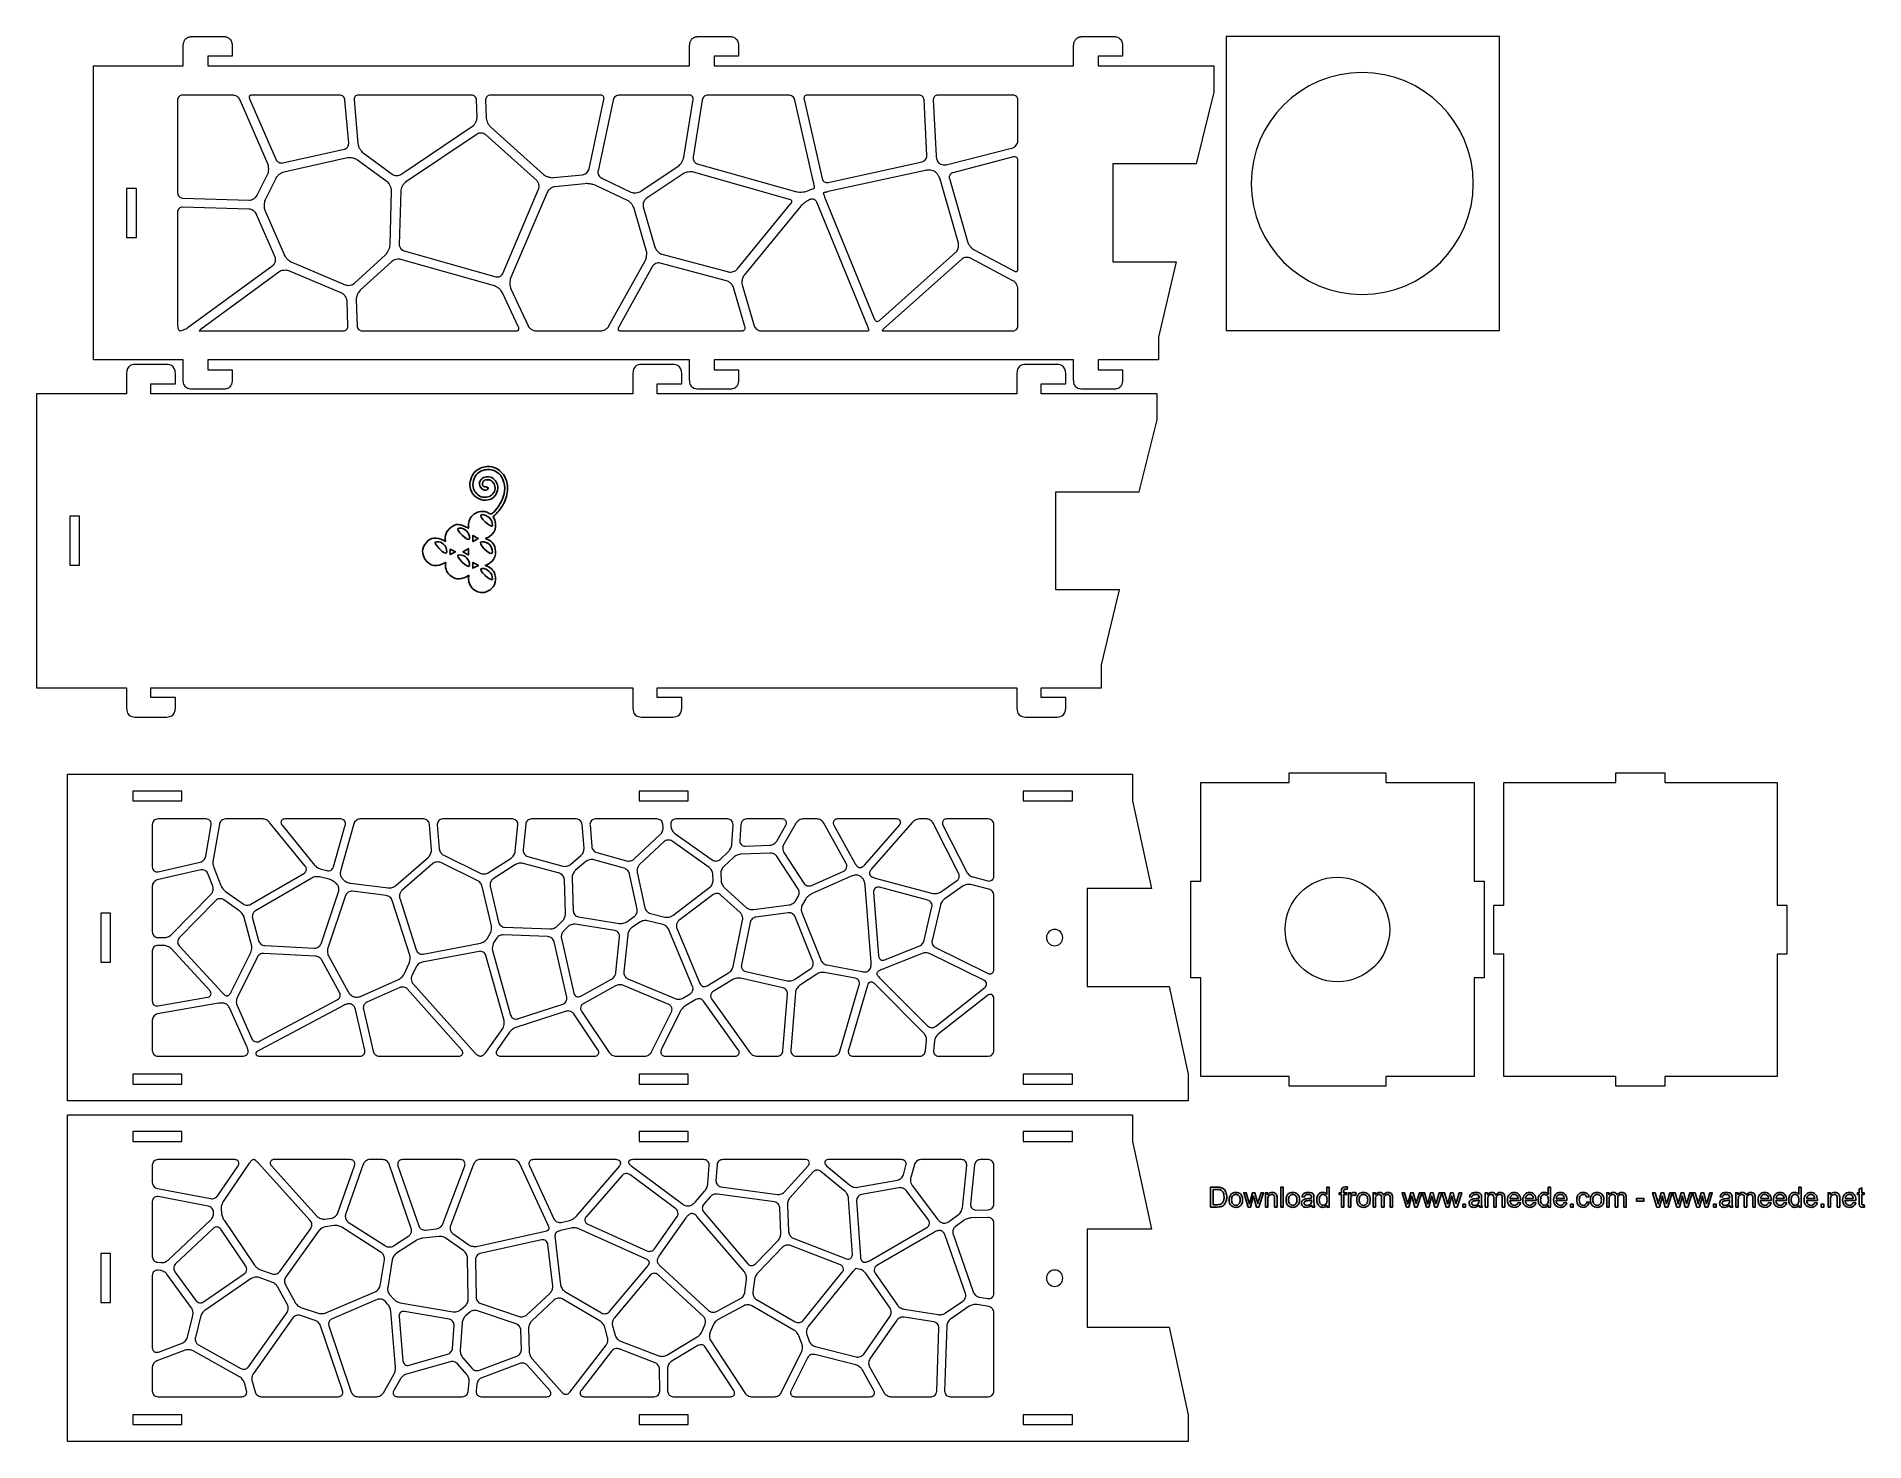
# Model space of a CAD drawing. Header units: millimetres. Extents: x -284 to 276, y -198 to 232.
import ezdxf

# ---------------------------------------------------------------- set-up
doc = ezdxf.new("R2010")
doc.units = ezdxf.units.MM
doc.header["$MEASUREMENT"] = 0
doc.layers.add('Layer 1', color=7, linetype='Continuous')

msp = doc.modelspace()

# ---------------------------------------------------------------- linework, layer by layer
at = {"layer": 'Layer 1', "color": 1, "lineweight": 9}
for points, knots in [([(-266.261, 223.1583), (-266.261, 223.1583), (-266.261, 133.1583), (-266.261, 133.1583), (-266.261, 133.1583), (-266.261, 133.1583), (-238.761, 133.1583), (-238.761, 133.1583), (-238.761, 133.1583), (-238.761, 133.1583), (-238.761, 131.6583), (-238.761, 131.6583), (-238.761, 131.6583), (-238.761, 131.6583), (-238.761, 127.1583), (-238.761, 127.1583), (-238.761, 127.1583), (-238.7608, 126.8127), (-238.7261, 126.4683), (-238.6572, 126.1298), (-238.6572, 126.1298), (-238.6072, 125.884), (-238.5235, 125.6464), (-238.4083, 125.4236), (-238.4083, 125.4236), (-238.3185, 125.2501), (-238.2052, 125.09), (-238.0714, 124.9476), (-238.0714, 124.9476), (-237.9225, 124.7891), (-237.7545, 124.6499), (-237.5713, 124.5331), (-237.5713, 124.5331), (-237.4689, 124.4678), (-237.3589, 124.4154), (-237.2436, 124.3773), (-237.2436, 124.3773), (-237.026, 124.3053), (-236.804, 124.2478), (-236.5788, 124.2049), (-236.5788, 124.2049), (-236.4971, 124.1893), (-236.4144, 124.1792), (-236.3313, 124.1744), (-236.3313, 124.1744), (-236.1412, 124.1635), (-235.9509, 124.1581), (-235.7605, 124.1581), (-235.7605, 124.1581), (-235.7605, 124.1581), (-226.761, 124.1583), (-226.761, 124.1583), (-226.761, 124.1583), (-226.5705, 124.1582), (-226.3801, 124.1636), (-226.19, 124.1744), (-226.19, 124.1744), (-226.1069, 124.1792), (-226.0242, 124.1893), (-225.9424, 124.2049), (-225.9424, 124.2049), (-225.7173, 124.2478), (-225.4953, 124.3053), (-225.2777, 124.3773), (-225.2777, 124.3773), (-225.1624, 124.4154), (-225.0524, 124.4678), (-224.95, 124.5331), (-224.95, 124.5331), (-224.7667, 124.6499), (-224.5988, 124.7891), (-224.4499, 124.9476), (-224.4499, 124.9476), (-224.3161, 125.09), (-224.2027, 125.2501), (-224.113, 125.4236), (-224.113, 125.4236), (-223.9978, 125.6465), (-223.914, 125.884), (-223.8641, 126.1298), (-223.8641, 126.1298), (-223.7954, 126.4683), (-223.7608, 126.8126), (-223.7608, 127.158), (-223.7608, 127.158), (-223.7608, 127.158), (-223.761, 128.6583), (-223.761, 128.6583), (-223.761, 128.6583), (-223.761, 128.6583), (-223.761, 130.1582), (-223.761, 130.1582), (-223.761, 130.1582), (-223.761, 130.1582), (-225.261, 130.1582), (-225.261, 130.1582), (-225.261, 130.1582), (-225.261, 130.1582), (-229.76, 130.1582), (-229.76, 130.1582), (-229.76, 130.1582), (-229.76, 130.1582), (-231.261, 130.1582), (-231.261, 130.1582), (-231.261, 130.1582), (-231.261, 130.1582), (-231.261, 131.6583), (-231.261, 131.6583), (-231.261, 131.6583), (-231.261, 131.6583), (-231.261, 133.1583), (-231.261, 133.1583), (-231.261, 133.1583), (-231.261, 133.1583), (-83.761, 133.1583), (-83.761, 133.1583), (-83.761, 133.1583), (-83.761, 133.1583), (-83.761, 131.6583), (-83.761, 131.6583), (-83.761, 131.6583), (-83.761, 131.6583), (-83.761, 127.1583), (-83.761, 127.1583), (-83.761, 127.1583), (-83.7609, 126.8127), (-83.7261, 126.4683), (-83.6572, 126.1298), (-83.6572, 126.1298), (-83.6073, 125.884), (-83.5235, 125.6464), (-83.4083, 125.4236), (-83.4083, 125.4236), (-83.3186, 125.2501), (-83.2052, 125.09), (-83.0714, 124.9476), (-83.0714, 124.9476), (-82.9225, 124.7891), (-82.7546, 124.6499), (-82.5713, 124.5331), (-82.5713, 124.5331), (-82.4689, 124.4678), (-82.3589, 124.4154), (-82.2436, 124.3773), (-82.2436, 124.3773), (-82.026, 124.3053), (-81.804, 124.2478), (-81.5789, 124.2049), (-81.5789, 124.2049), (-81.4971, 124.1893), (-81.4144, 124.1792), (-81.3313, 124.1744), (-81.3313, 124.1744), (-81.1412, 124.1635), (-80.9509, 124.1581), (-80.7605, 124.1581), (-80.7605, 124.1581), (-80.7605, 124.1581), (-71.76, 124.1583), (-71.76, 124.1583), (-71.76, 124.1583), (-71.5698, 124.1582), (-71.3797, 124.1636), (-71.1899, 124.1744), (-71.1899, 124.1744), (-71.1068, 124.1792), (-71.0241, 124.1893), (-70.9423, 124.2049), (-70.9423, 124.2049), (-70.7172, 124.2478), (-70.4952, 124.3053), (-70.2776, 124.3773), (-70.2776, 124.3773), (-70.1624, 124.4154), (-70.0523, 124.4678), (-69.95, 124.5331), (-69.95, 124.5331), (-69.7667, 124.6499), (-69.5988, 124.7891), (-69.4499, 124.9476), (-69.4499, 124.9476), (-69.3161, 125.09), (-69.2028, 125.2501), (-69.113, 125.4236), (-69.113, 125.4236), (-68.9978, 125.6465), (-68.914, 125.884), (-68.8641, 126.1298), (-68.8641, 126.1298), (-68.7954, 126.4683), (-68.7608, 126.8126), (-68.7608, 127.158), (-68.7608, 127.158), (-68.7608, 127.158), (-68.761, 128.6583), (-68.761, 128.6583), (-68.761, 128.6583), (-68.761, 128.6583), (-68.761, 130.1582), (-68.761, 130.1582), (-68.761, 130.1582), (-68.761, 130.1582), (-70.261, 130.1582), (-70.261, 130.1582), (-70.261, 130.1582), (-70.261, 130.1582), (-74.76, 130.1582), (-74.76, 130.1582), (-74.76, 130.1582), (-74.76, 130.1582), (-76.26, 130.1582), (-76.26, 130.1582), (-76.26, 130.1582), (-76.26, 130.1582), (-76.26, 131.6583), (-76.26, 131.6583), (-76.26, 131.6583), (-76.26, 131.6583), (-76.26, 133.1583), (-76.26, 133.1583), (-76.26, 133.1583), (-76.26, 133.1583), (33.798, 133.1583), (33.798, 133.1583), (33.798, 133.1583), (33.798, 133.1583), (33.798, 131.6583), (33.798, 131.6583), (33.798, 131.6583), (33.798, 131.6583), (33.798, 127.1583), (33.798, 127.1583), (33.798, 127.1583), (33.7981, 126.8128), (33.8329, 126.4683), (33.9018, 126.1298), (33.9018, 126.1298), (33.9517, 125.8841), (34.0355, 125.6465), (34.1507, 125.4236), (34.1507, 125.4236), (34.2405, 125.2501), (34.3538, 125.09), (34.4876, 124.9476), (34.4876, 124.9476), (34.6365, 124.7892), (34.8045, 124.6499), (34.9878, 124.5331), (34.9878, 124.5331), (35.0902, 124.4678), (35.2002, 124.4154), (35.3155, 124.3773), (35.3155, 124.3773), (35.5331, 124.3053), (35.7551, 124.2478), (35.9802, 124.2049), (35.9802, 124.2049), (36.062, 124.1893), (36.1447, 124.1792), (36.2278, 124.1744), (36.2278, 124.1744), (36.4178, 124.1635), (36.6081, 124.1581), (36.7984, 124.1581), (36.7984, 124.1581), (36.7984, 124.1581), (45.799, 124.1583), (45.799, 124.1583), (45.799, 124.1583), (45.9892, 124.1582), (46.1793, 124.1636), (46.3691, 124.1744), (46.3691, 124.1744), (46.4522, 124.1792), (46.5349, 124.1893), (46.6167, 124.2049), (46.6167, 124.2049), (46.8418, 124.2478), (47.0639, 124.3053), (47.2815, 124.3773), (47.2815, 124.3773), (47.3967, 124.4154), (47.5068, 124.4678), (47.6091, 124.5331), (47.6091, 124.5331), (47.7924, 124.6499), (47.9604, 124.7892), (48.1093, 124.9476), (48.1093, 124.9476), (48.2431, 125.09), (48.3565, 125.2501), (48.4463, 125.4236), (48.4463, 125.4236), (48.5615, 125.6465), (48.6452, 125.8841), (48.6952, 126.1298), (48.6952, 126.1298), (48.7639, 126.4683), (48.7985, 126.8126), (48.7985, 127.158), (48.7985, 127.158), (48.7985, 127.158), (48.799, 128.6583), (48.799, 128.6583), (48.799, 128.6583), (48.799, 128.6583), (48.799, 130.1582), (48.799, 130.1582), (48.799, 130.1582), (48.799, 130.1582), (47.299, 130.1582), (47.299, 130.1582), (47.299, 130.1582), (47.299, 130.1582), (42.798, 130.1582), (42.798, 130.1582), (42.798, 130.1582), (42.798, 130.1582), (41.298, 130.1582), (41.298, 130.1582), (41.298, 130.1582), (41.298, 130.1582), (41.298, 131.6583), (41.298, 131.6583), (41.298, 131.6583), (41.298, 131.6583), (41.298, 133.1583), (41.298, 133.1583), (41.298, 133.1583), (41.298, 133.1583), (59.759, 133.1583), (59.759, 133.1583), (59.759, 133.1583), (59.759, 133.1583), (59.759, 140.1583), (59.759, 140.1583), (59.759, 140.1583), (59.759, 140.1583), (65.217, 163.1582), (65.217, 163.1582), (65.217, 163.1582), (65.217, 163.1582), (45.799, 163.1582), (45.799, 163.1582), (45.799, 163.1582), (45.799, 163.1582), (45.799, 193.1582), (45.799, 193.1582), (45.799, 193.1582), (45.799, 193.1582), (71.282, 193.1582), (71.282, 193.1582), (71.282, 193.1582), (71.282, 193.1582), (76.74, 215.1622), (76.74, 215.1622), (76.74, 215.1622), (76.74, 215.1622), (76.74, 223.1583), (76.74, 223.1583), (76.74, 223.1583), (76.74, 223.1583), (41.298, 223.1583), (41.298, 223.1583), (41.298, 223.1583), (41.298, 223.1583), (41.298, 224.6582), (41.298, 224.6582), (41.298, 224.6582), (41.298, 224.6582), (41.298, 226.1582), (41.298, 226.1582), (41.298, 226.1582), (41.298, 226.1582), (42.798, 226.1582), (42.798, 226.1582), (42.798, 226.1582), (42.798, 226.1582), (47.299, 226.1582), (47.299, 226.1582), (47.299, 226.1582), (47.299, 226.1582), (48.799, 226.1582), (48.799, 226.1582), (48.799, 226.1582), (48.799, 226.1582), (48.799, 227.6583), (48.799, 227.6583), (48.799, 227.6583), (48.799, 227.6583), (48.799, 229.1582), (48.799, 229.1582), (48.799, 229.1582), (48.7988, 229.5036), (48.7641, 229.8479), (48.6952, 230.1863), (48.6952, 230.1863), (48.6452, 230.4321), (48.5615, 230.6697), (48.4463, 230.8925), (48.4463, 230.8925), (48.3565, 231.066), (48.2431, 231.2261), (48.1093, 231.3686), (48.1093, 231.3686), (47.9604, 231.527), (47.7924, 231.6662), (47.6091, 231.7831), (47.6091, 231.7831), (47.5068, 231.8484), (47.3967, 231.9008), (47.2815, 231.9389), (47.2815, 231.9389), (47.0639, 232.0108), (46.8418, 232.0683), (46.6167, 232.1113), (46.6167, 232.1113), (46.5349, 232.1269), (46.4522, 232.1371), (46.3691, 232.1417), (46.3691, 232.1417), (46.1791, 232.1526), (45.9888, 232.1582), (45.7985, 232.1582), (45.7985, 232.1582), (45.7985, 232.1582), (36.798, 232.1583), (36.798, 232.1583), (36.798, 232.1583), (36.6371, 232.1583), (36.4763, 232.1536), (36.3157, 232.1444), (36.3157, 232.1444), (36.2035, 232.1379), (36.0916, 232.1269), (35.9802, 232.1113), (35.9802, 232.1113), (35.8903, 232.0986), (35.8008, 232.0823), (35.7122, 232.0624), (35.7122, 232.0624), (35.6356, 232.0452), (35.5598, 232.0243), (35.4852, 232), (35.4852, 232), (35.3871, 231.9679), (35.2906, 231.9311), (35.196, 231.8899), (35.196, 231.8899), (35.1245, 231.8586), (35.0549, 231.823), (34.9878, 231.7831), (34.9878, 231.7831), (34.898, 231.7297), (34.8117, 231.6708), (34.7294, 231.6065), (34.7294, 231.6065), (34.6583, 231.5513), (34.5915, 231.4908), (34.5292, 231.4256), (34.5292, 231.4256), (34.4545, 231.3475), (34.3856, 231.2641), (34.323, 231.1759), (34.323, 231.1759), (34.2589, 231.0856), (34.2013, 230.9909), (34.1507, 230.8925), (34.1507, 230.8925), (34.0959, 230.786), (34.0487, 230.6756), (34.0096, 230.5625), (34.0096, 230.5625), (33.9627, 230.4269), (33.9239, 230.2885), (33.8934, 230.1483), (33.8934, 230.1483), (33.8618, 230.0035), (33.8389, 229.8568), (33.8248, 229.7092), (33.8248, 229.7092), (33.8072, 229.526), (33.7984, 229.3421), (33.7984, 229.1582), (33.7984, 229.1582), (33.7984, 229.1582), (33.798, 224.6582), (33.798, 224.6582), (33.798, 224.6582), (33.798, 224.6582), (33.798, 223.1583), (33.798, 223.1583), (33.798, 223.1583), (33.798, 223.1583), (-76.26, 223.1583), (-76.26, 223.1583), (-76.26, 223.1583), (-76.26, 223.1583), (-76.26, 224.6582), (-76.26, 224.6582), (-76.26, 224.6582), (-76.26, 224.6582), (-76.26, 226.1582), (-76.26, 226.1582), (-76.26, 226.1582), (-76.26, 226.1582), (-74.76, 226.1582), (-74.76, 226.1582), (-74.76, 226.1582), (-74.76, 226.1582), (-70.261, 226.1582), (-70.261, 226.1582), (-70.261, 226.1582), (-70.261, 226.1582), (-68.761, 226.1582), (-68.761, 226.1582), (-68.761, 226.1582), (-68.761, 226.1582), (-68.761, 227.6583), (-68.761, 227.6583), (-68.761, 227.6583), (-68.761, 227.6583), (-68.761, 229.1582), (-68.761, 229.1582), (-68.761, 229.1582), (-68.7609, 229.5035), (-68.7955, 229.8479), (-68.8641, 230.1864), (-68.8641, 230.1864), (-68.9141, 230.4321), (-68.9978, 230.6697), (-69.113, 230.8925), (-69.113, 230.8925), (-69.2028, 231.0661), (-69.3161, 231.2261), (-69.4499, 231.3686), (-69.4499, 231.3686), (-69.5988, 231.527), (-69.7667, 231.6662), (-69.95, 231.7831), (-69.95, 231.7831), (-70.0523, 231.8484), (-70.1624, 231.9008), (-70.2776, 231.9389), (-70.2776, 231.9389), (-70.4952, 232.0108), (-70.7172, 232.0683), (-70.9423, 232.1113), (-70.9423, 232.1113), (-71.0241, 232.1269), (-71.1068, 232.1371), (-71.1899, 232.1417), (-71.1899, 232.1417), (-71.3799, 232.1526), (-71.5701, 232.1582), (-71.7605, 232.1582), (-71.7605, 232.1582), (-71.7605, 232.1582), (-80.761, 232.1583), (-80.761, 232.1583), (-80.761, 232.1583), (-80.9219, 232.1583), (-81.0827, 232.1536), (-81.2434, 232.1444), (-81.2434, 232.1444), (-81.3556, 232.1379), (-81.4675, 232.1269), (-81.5789, 232.1113), (-81.5789, 232.1113), (-81.6689, 232.0986), (-81.7583, 232.0823), (-81.847, 232.0624), (-81.847, 232.0624), (-81.9236, 232.0452), (-81.9993, 232.0243), (-82.0739, 232), (-82.0739, 232), (-82.172, 231.9679), (-82.2685, 231.9311), (-82.3631, 231.8899), (-82.3631, 231.8899), (-82.4346, 231.8586), (-82.5042, 231.823), (-82.5713, 231.7831), (-82.5713, 231.7831), (-82.661, 231.7297), (-82.7473, 231.6708), (-82.8297, 231.6065), (-82.8297, 231.6065), (-82.9007, 231.5513), (-82.9676, 231.4908), (-83.0298, 231.4256), (-83.0298, 231.4256), (-83.1045, 231.3475), (-83.1734, 231.2641), (-83.236, 231.1759), (-83.236, 231.1759), (-83.3001, 231.0856), (-83.3577, 230.9909), (-83.4083, 230.8925), (-83.4083, 230.8925), (-83.4631, 230.786), (-83.5103, 230.6756), (-83.5494, 230.5625), (-83.5494, 230.5625), (-83.5963, 230.4269), (-83.6351, 230.2885), (-83.6656, 230.1483), (-83.6656, 230.1483), (-83.6971, 230.0035), (-83.72, 229.8568), (-83.7342, 229.7092), (-83.7342, 229.7092), (-83.7517, 229.526), (-83.7605, 229.3421), (-83.7605, 229.1582), (-83.7605, 229.1582), (-83.7605, 229.1582), (-83.761, 224.6582), (-83.761, 224.6582), (-83.761, 224.6582), (-83.761, 224.6582), (-83.761, 223.1583), (-83.761, 223.1583), (-83.761, 223.1583), (-83.761, 223.1583), (-231.261, 223.1583), (-231.261, 223.1583), (-231.261, 223.1583), (-231.261, 223.1583), (-231.261, 224.6582), (-231.261, 224.6582), (-231.261, 224.6582), (-231.261, 224.6582), (-231.261, 226.1582), (-231.261, 226.1582), (-231.261, 226.1582), (-231.261, 226.1582), (-229.76, 226.1582), (-229.76, 226.1582), (-229.76, 226.1582), (-229.76, 226.1582), (-225.261, 226.1582), (-225.261, 226.1582), (-225.261, 226.1582), (-225.261, 226.1582), (-223.761, 226.1582), (-223.761, 226.1582), (-223.761, 226.1582), (-223.761, 226.1582), (-223.761, 227.6583), (-223.761, 227.6583), (-223.761, 227.6583), (-223.761, 227.6583), (-223.761, 229.1582), (-223.761, 229.1582), (-223.761, 229.1582), (-223.7609, 229.5035), (-223.7955, 229.8479), (-223.8641, 230.1864), (-223.8641, 230.1864), (-223.914, 230.4321), (-223.9978, 230.6697), (-224.113, 230.8925), (-224.113, 230.8925), (-224.2027, 231.0661), (-224.3161, 231.2261), (-224.4499, 231.3686), (-224.4499, 231.3686), (-224.5988, 231.527), (-224.7667, 231.6662), (-224.95, 231.7831), (-224.95, 231.7831), (-225.0524, 231.8484), (-225.1624, 231.9008), (-225.2777, 231.9389), (-225.2777, 231.9389), (-225.4953, 232.0108), (-225.7173, 232.0683), (-225.9424, 232.1113), (-225.9424, 232.1113), (-226.0242, 232.1269), (-226.1069, 232.1371), (-226.19, 232.1417), (-226.19, 232.1417), (-226.3801, 232.1526), (-226.5704, 232.1582), (-226.7608, 232.1582), (-226.7608, 232.1582), (-226.7608, 232.1582), (-235.76, 232.1583), (-235.76, 232.1583), (-235.76, 232.1583), (-235.9212, 232.1583), (-236.0824, 232.1536), (-236.2433, 232.1444), (-236.2433, 232.1444), (-236.3556, 232.1379), (-236.4675, 232.1269), (-236.5788, 232.1113), (-236.5788, 232.1113), (-236.6688, 232.0986), (-236.7583, 232.0823), (-236.8469, 232.0624), (-236.8469, 232.0624), (-236.9235, 232.0452), (-236.9993, 232.0243), (-237.0739, 232), (-237.0739, 232), (-237.172, 231.9679), (-237.2684, 231.9311), (-237.363, 231.8899), (-237.363, 231.8899), (-237.4346, 231.8586), (-237.5041, 231.823), (-237.5713, 231.7831), (-237.5713, 231.7831), (-237.661, 231.7297), (-237.7473, 231.6708), (-237.8297, 231.6065), (-237.8297, 231.6065), (-237.9007, 231.5513), (-237.9676, 231.4908), (-238.0298, 231.4256), (-238.0298, 231.4256), (-238.1045, 231.3475), (-238.1734, 231.2641), (-238.236, 231.1759), (-238.236, 231.1759), (-238.3001, 231.0856), (-238.3576, 230.9909), (-238.4083, 230.8925), (-238.4083, 230.8925), (-238.4631, 230.786), (-238.5103, 230.6756), (-238.5494, 230.5625), (-238.5494, 230.5625), (-238.5963, 230.4269), (-238.6351, 230.2885), (-238.6656, 230.1483), (-238.6656, 230.1483), (-238.6971, 230.0035), (-238.72, 229.8568), (-238.7342, 229.7092), (-238.7342, 229.7092), (-238.7517, 229.526), (-238.7605, 229.3421), (-238.7605, 229.1582), (-238.7605, 229.1582), (-238.7605, 229.1582), (-238.761, 224.6582), (-238.761, 224.6582), (-238.761, 224.6582), (-238.761, 224.6582), (-238.761, 223.1583), (-238.761, 223.1583), (-238.761, 223.1583), (-238.761, 223.1583), (-266.261, 223.1583), (-266.261, 223.1583)], [0, 0, 0, 0, 0.0052356, 0.0052356, 0.0052356, 0.0052356, 0.0104712, 0.0104712, 0.0104712, 0.0104712, 0.01570681, 0.01570681, 0.01570681, 0.01570681, 0.02094241, 0.02094241, 0.02094241, 0.02094241, 0.02617801, 0.02617801, 0.02617801, 0.02617801, 0.03141361, 0.03141361, 0.03141361, 0.03141361, 0.03664921, 0.03664921, 0.03664921, 0.03664921, 0.04188482, 0.04188482, 0.04188482, 0.04188482, 0.04712042, 0.04712042, 0.04712042, 0.04712042, 0.05235602, 0.05235602, 0.05235602, 0.05235602, 0.05759162, 0.05759162, 0.05759162, 0.05759162, 0.06282723, 0.06282723, 0.06282723, 0.06282723, 0.06806283, 0.06806283, 0.06806283, 0.06806283, 0.07329843, 0.07329843, 0.07329843, 0.07329843, 0.07853403, 0.07853403, 0.07853403, 0.07853403, 0.08376963, 0.08376963, 0.08376963, 0.08376963, 0.08900524, 0.08900524, 0.08900524, 0.08900524, 0.09424084, 0.09424084, 0.09424084, 0.09424084, 0.09947644, 0.09947644, 0.09947644, 0.09947644, 0.10471204, 0.10471204, 0.10471204, 0.10471204, 0.10994764, 0.10994764, 0.10994764, 0.10994764, 0.11518325, 0.11518325, 0.11518325, 0.11518325, 0.12041885, 0.12041885, 0.12041885, 0.12041885, 0.12565445, 0.12565445, 0.12565445, 0.12565445, 0.13089005, 0.13089005, 0.13089005, 0.13089005, 0.13612565, 0.13612565, 0.13612565, 0.13612565, 0.14136126, 0.14136126, 0.14136126, 0.14136126, 0.14659686, 0.14659686, 0.14659686, 0.14659686, 0.15183246, 0.15183246, 0.15183246, 0.15183246, 0.15706806, 0.15706806, 0.15706806, 0.15706806, 0.16230366, 0.16230366, 0.16230366, 0.16230366, 0.16753927, 0.16753927, 0.16753927, 0.16753927, 0.17277487, 0.17277487, 0.17277487, 0.17277487, 0.17801047, 0.17801047, 0.17801047, 0.17801047, 0.18324607, 0.18324607, 0.18324607, 0.18324607, 0.18848168, 0.18848168, 0.18848168, 0.18848168, 0.19371728, 0.19371728, 0.19371728, 0.19371728, 0.19895288, 0.19895288, 0.19895288, 0.19895288, 0.20418848, 0.20418848, 0.20418848, 0.20418848, 0.20942408, 0.20942408, 0.20942408, 0.20942408, 0.21465969, 0.21465969, 0.21465969, 0.21465969, 0.21989529, 0.21989529, 0.21989529, 0.21989529, 0.22513089, 0.22513089, 0.22513089, 0.22513089, 0.23036649, 0.23036649, 0.23036649, 0.23036649, 0.23560209, 0.23560209, 0.23560209, 0.23560209, 0.2408377, 0.2408377, 0.2408377, 0.2408377, 0.2460733, 0.2460733, 0.2460733, 0.2460733, 0.2513089, 0.2513089, 0.2513089, 0.2513089, 0.2565445, 0.2565445, 0.2565445, 0.2565445, 0.2617801, 0.2617801, 0.2617801, 0.2617801, 0.26701571, 0.26701571, 0.26701571, 0.26701571, 0.27225131, 0.27225131, 0.27225131, 0.27225131, 0.27748691, 0.27748691, 0.27748691, 0.27748691, 0.28272251, 0.28272251, 0.28272251, 0.28272251, 0.28795812, 0.28795812, 0.28795812, 0.28795812, 0.29319372, 0.29319372, 0.29319372, 0.29319372, 0.29842932, 0.29842932, 0.29842932, 0.29842932, 0.30366492, 0.30366492, 0.30366492, 0.30366492, 0.30890052, 0.30890052, 0.30890052, 0.30890052, 0.31413613, 0.31413613, 0.31413613, 0.31413613, 0.31937173, 0.31937173, 0.31937173, 0.31937173, 0.32460733, 0.32460733, 0.32460733, 0.32460733, 0.32984293, 0.32984293, 0.32984293, 0.32984293, 0.33507853, 0.33507853, 0.33507853, 0.33507853, 0.34031414, 0.34031414, 0.34031414, 0.34031414, 0.34554974, 0.34554974, 0.34554974, 0.34554974, 0.35078534, 0.35078534, 0.35078534, 0.35078534, 0.35602094, 0.35602094, 0.35602094, 0.35602094, 0.36125654, 0.36125654, 0.36125654, 0.36125654, 0.36649215, 0.36649215, 0.36649215, 0.36649215, 0.37172775, 0.37172775, 0.37172775, 0.37172775, 0.37696335, 0.37696335, 0.37696335, 0.37696335, 0.38219895, 0.38219895, 0.38219895, 0.38219895, 0.38743455, 0.38743455, 0.38743455, 0.38743455, 0.39267016, 0.39267016, 0.39267016, 0.39267016, 0.39790576, 0.39790576, 0.39790576, 0.39790576, 0.40314136, 0.40314136, 0.40314136, 0.40314136, 0.40837696, 0.40837696, 0.40837696, 0.40837696, 0.41361257, 0.41361257, 0.41361257, 0.41361257, 0.41884817, 0.41884817, 0.41884817, 0.41884817, 0.42408377, 0.42408377, 0.42408377, 0.42408377, 0.42931937, 0.42931937, 0.42931937, 0.42931937, 0.43455497, 0.43455497, 0.43455497, 0.43455497, 0.43979058, 0.43979058, 0.43979058, 0.43979058, 0.44502618, 0.44502618, 0.44502618, 0.44502618, 0.45026178, 0.45026178, 0.45026178, 0.45026178, 0.45549738, 0.45549738, 0.45549738, 0.45549738, 0.46073298, 0.46073298, 0.46073298, 0.46073298, 0.46596859, 0.46596859, 0.46596859, 0.46596859, 0.47120419, 0.47120419, 0.47120419, 0.47120419, 0.47643979, 0.47643979, 0.47643979, 0.47643979, 0.48167539, 0.48167539, 0.48167539, 0.48167539, 0.48691099, 0.48691099, 0.48691099, 0.48691099, 0.4921466, 0.4921466, 0.4921466, 0.4921466, 0.4973822, 0.4973822, 0.4973822, 0.4973822, 0.5026178, 0.5026178, 0.5026178, 0.5026178, 0.5078534, 0.5078534, 0.5078534, 0.5078534, 0.51308901, 0.51308901, 0.51308901, 0.51308901, 0.51832461, 0.51832461, 0.51832461, 0.51832461, 0.52356021, 0.52356021, 0.52356021, 0.52356021, 0.52879581, 0.52879581, 0.52879581, 0.52879581, 0.53403141, 0.53403141, 0.53403141, 0.53403141, 0.53926702, 0.53926702, 0.53926702, 0.53926702, 0.54450262, 0.54450262, 0.54450262, 0.54450262, 0.54973822, 0.54973822, 0.54973822, 0.54973822, 0.55497382, 0.55497382, 0.55497382, 0.55497382, 0.56020942, 0.56020942, 0.56020942, 0.56020942, 0.56544503, 0.56544503, 0.56544503, 0.56544503, 0.57068063, 0.57068063, 0.57068063, 0.57068063, 0.57591623, 0.57591623, 0.57591623, 0.57591623, 0.58115183, 0.58115183, 0.58115183, 0.58115183, 0.58638743, 0.58638743, 0.58638743, 0.58638743, 0.59162304, 0.59162304, 0.59162304, 0.59162304, 0.59685864, 0.59685864, 0.59685864, 0.59685864, 0.60209424, 0.60209424, 0.60209424, 0.60209424, 0.60732984, 0.60732984, 0.60732984, 0.60732984, 0.61256545, 0.61256545, 0.61256545, 0.61256545, 0.61780105, 0.61780105, 0.61780105, 0.61780105, 0.62303665, 0.62303665, 0.62303665, 0.62303665, 0.62827225, 0.62827225, 0.62827225, 0.62827225, 0.63350785, 0.63350785, 0.63350785, 0.63350785, 0.63874346, 0.63874346, 0.63874346, 0.63874346, 0.64397906, 0.64397906, 0.64397906, 0.64397906, 0.64921466, 0.64921466, 0.64921466, 0.64921466, 0.65445026, 0.65445026, 0.65445026, 0.65445026, 0.65968586, 0.65968586, 0.65968586, 0.65968586, 0.66492147, 0.66492147, 0.66492147, 0.66492147, 0.67015707, 0.67015707, 0.67015707, 0.67015707, 0.67539267, 0.67539267, 0.67539267, 0.67539267, 0.68062827, 0.68062827, 0.68062827, 0.68062827, 0.68586387, 0.68586387, 0.68586387, 0.68586387, 0.69109948, 0.69109948, 0.69109948, 0.69109948, 0.69633508, 0.69633508, 0.69633508, 0.69633508, 0.70157068, 0.70157068, 0.70157068, 0.70157068, 0.70680628, 0.70680628, 0.70680628, 0.70680628, 0.71204188, 0.71204188, 0.71204188, 0.71204188, 0.71727749, 0.71727749, 0.71727749, 0.71727749, 0.72251309, 0.72251309, 0.72251309, 0.72251309, 0.72774869, 0.72774869, 0.72774869, 0.72774869, 0.73298429, 0.73298429, 0.73298429, 0.73298429, 0.7382199, 0.7382199, 0.7382199, 0.7382199, 0.7434555, 0.7434555, 0.7434555, 0.7434555, 0.7486911, 0.7486911, 0.7486911, 0.7486911, 0.7539267, 0.7539267, 0.7539267, 0.7539267, 0.7591623, 0.7591623, 0.7591623, 0.7591623, 0.76439791, 0.76439791, 0.76439791, 0.76439791, 0.76963351, 0.76963351, 0.76963351, 0.76963351, 0.77486911, 0.77486911, 0.77486911, 0.77486911, 0.78010471, 0.78010471, 0.78010471, 0.78010471, 0.78534031, 0.78534031, 0.78534031, 0.78534031, 0.79057592, 0.79057592, 0.79057592, 0.79057592, 0.79581152, 0.79581152, 0.79581152, 0.79581152, 0.80104712, 0.80104712, 0.80104712, 0.80104712, 0.80628272, 0.80628272, 0.80628272, 0.80628272, 0.81151832, 0.81151832, 0.81151832, 0.81151832, 0.81675393, 0.81675393, 0.81675393, 0.81675393, 0.82198953, 0.82198953, 0.82198953, 0.82198953, 0.82722513, 0.82722513, 0.82722513, 0.82722513, 0.83246073, 0.83246073, 0.83246073, 0.83246073, 0.83769634, 0.83769634, 0.83769634, 0.83769634, 0.84293194, 0.84293194, 0.84293194, 0.84293194, 0.84816754, 0.84816754, 0.84816754, 0.84816754, 0.85340314, 0.85340314, 0.85340314, 0.85340314, 0.85863874, 0.85863874, 0.85863874, 0.85863874, 0.86387435, 0.86387435, 0.86387435, 0.86387435, 0.86910995, 0.86910995, 0.86910995, 0.86910995, 0.87434555, 0.87434555, 0.87434555, 0.87434555, 0.87958115, 0.87958115, 0.87958115, 0.87958115, 0.88481675, 0.88481675, 0.88481675, 0.88481675, 0.89005236, 0.89005236, 0.89005236, 0.89005236, 0.89528796, 0.89528796, 0.89528796, 0.89528796, 0.90052356, 0.90052356, 0.90052356, 0.90052356, 0.90575916, 0.90575916, 0.90575916, 0.90575916, 0.91099476, 0.91099476, 0.91099476, 0.91099476, 0.91623037, 0.91623037, 0.91623037, 0.91623037, 0.92146597, 0.92146597, 0.92146597, 0.92146597, 0.92670157, 0.92670157, 0.92670157, 0.92670157, 0.93193717, 0.93193717, 0.93193717, 0.93193717, 0.93717277, 0.93717277, 0.93717277, 0.93717277, 0.94240838, 0.94240838, 0.94240838, 0.94240838, 0.94764398, 0.94764398, 0.94764398, 0.94764398, 0.95287958, 0.95287958, 0.95287958, 0.95287958, 0.95811518, 0.95811518, 0.95811518, 0.95811518, 0.96335079, 0.96335079, 0.96335079, 0.96335079, 0.96858639, 0.96858639, 0.96858639, 0.96858639, 0.97382199, 0.97382199, 0.97382199, 0.97382199, 0.97905759, 0.97905759, 0.97905759, 0.97905759, 0.98429319, 0.98429319, 0.98429319, 0.98429319, 0.9895288, 0.9895288, 0.9895288, 0.9895288, 1, 1, 1, 1]), ([(80.4678, 142.1582), (80.4678, 142.1582), (80.4678, 232.1582), (80.4678, 232.1582), (80.4678, 232.1582), (80.4678, 232.1582), (164.1677, 232.1582), (164.1677, 232.1582), (164.1677, 232.1582), (164.1677, 232.1582), (164.1677, 142.1582), (164.1677, 142.1582), (164.1677, 142.1582), (164.1677, 142.1582), (80.4678, 142.1582), (80.4678, 142.1582)], [0, 0, 0, 0, 0.2, 0.2, 0.2, 0.2, 0.4, 0.4, 0.4, 0.4, 0.6, 0.6, 0.6, 0.6, 1, 1, 1, 1]), ([(122.129, 153.1582), (103.3513, 153.1582), (88.1289, 168.3804), (88.1289, 187.1581), (88.1289, 187.1581), (88.1289, 205.9359), (103.3513, 221.1582), (122.129, 221.1582), (122.129, 221.1582), (140.9066, 221.1582), (156.129, 205.9359), (156.129, 187.1581), (156.129, 187.1581), (156.129, 168.3804), (140.9066, 153.1582), (122.129, 153.1582)], [0, 0, 0, 0, 0.2, 0.2, 0.2, 0.2, 0.4, 0.4, 0.4, 0.4, 0.6, 0.6, 0.6, 0.6, 1, 1, 1, 1]), ([(-212.857, 193.1663), (-212.7712, 192.9681), (-212.7089, 192.7606), (-212.6714, 192.5479), (-212.6714, 192.5479), (-212.6213, 192.2641), (-212.5961, 191.9764), (-212.5961, 191.6883), (-212.5961, 191.6883), (-212.5961, 191.3491), (-212.6295, 191.0106), (-212.6958, 190.678), (-212.6958, 190.678), (-212.7454, 190.4293), (-212.8277, 190.1881), (-212.9404, 189.9611), (-212.9404, 189.9611), (-212.9404, 189.9611), (-216.125, 183.5493), (-216.125, 183.5493), (-216.125, 183.5493), (-216.2237, 183.3509), (-216.3531, 183.1692), (-216.5084, 183.0112), (-216.5084, 183.0112), (-216.6996, 182.8164), (-216.9148, 182.6466), (-217.1489, 182.5063), (-217.1489, 182.5063), (-217.383, 182.366), (-217.6342, 182.2561), (-217.8961, 182.1795), (-217.8961, 182.1795), (-218.1087, 182.1172), (-218.3299, 182.0889), (-218.5514, 182.0956), (-218.5514, 182.0956), (-218.5514, 182.0956), (-238.964, 182.7033), (-238.964, 182.7033), (-238.964, 182.7033), (-239.3696, 182.7153), (-239.7548, 182.8849), (-240.0375, 183.176), (-240.0375, 183.176), (-240.3201, 183.4672), (-240.4782, 183.8573), (-240.4783, 184.263), (-240.4783, 184.263), (-240.4783, 184.263), (-240.478, 212.7583), (-240.478, 212.7583), (-240.478, 212.7583), (-240.4782, 213.1557), (-240.3206, 213.5371), (-240.0397, 213.8183), (-240.0397, 213.8183), (-239.7588, 214.0996), (-239.3757, 214.2576), (-238.9782, 214.2579), (-238.9782, 214.2579), (-238.9782, 214.2579), (-223.668, 214.2582), (-223.668, 214.2582), (-223.668, 214.2582), (-223.4475, 214.2581), (-223.2284, 214.2226), (-223.0191, 214.1533), (-223.0191, 214.1533), (-222.7635, 214.0684), (-222.5199, 213.9507), (-222.2947, 213.8027), (-222.2947, 213.8027), (-222.0695, 213.6548), (-221.8645, 213.4781), (-221.6851, 213.2772), (-221.6851, 213.2772), (-221.5384, 213.1129), (-221.4191, 212.9262), (-221.3316, 212.724), (-221.3316, 212.724), (-221.3316, 212.724), (-212.857, 193.1663), (-212.857, 193.1663)], [0, 0, 0, 0, 0.04545455, 0.04545455, 0.04545455, 0.04545455, 0.09090909, 0.09090909, 0.09090909, 0.09090909, 0.13636364, 0.13636364, 0.13636364, 0.13636364, 0.18181818, 0.18181818, 0.18181818, 0.18181818, 0.22727273, 0.22727273, 0.22727273, 0.22727273, 0.27272727, 0.27272727, 0.27272727, 0.27272727, 0.31818182, 0.31818182, 0.31818182, 0.31818182, 0.36363636, 0.36363636, 0.36363636, 0.36363636, 0.40909091, 0.40909091, 0.40909091, 0.40909091, 0.45454545, 0.45454545, 0.45454545, 0.45454545, 0.5, 0.5, 0.5, 0.5, 0.54545455, 0.54545455, 0.54545455, 0.54545455, 0.59090909, 0.59090909, 0.59090909, 0.59090909, 0.63636364, 0.63636364, 0.63636364, 0.63636364, 0.68181818, 0.68181818, 0.68181818, 0.68181818, 0.72727273, 0.72727273, 0.72727273, 0.72727273, 0.77272727, 0.77272727, 0.77272727, 0.77272727, 0.81818182, 0.81818182, 0.81818182, 0.81818182, 0.86363636, 0.86363636, 0.86363636, 0.86363636, 0.90909091, 0.90909091, 0.90909091, 0.90909091, 1, 1, 1, 1]), ([(-189.505, 197.6412), (-189.505, 197.6412), (-208.237, 193.4672), (-208.237, 193.4672), (-208.237, 193.4672), (-208.4389, 193.4222), (-208.6473, 193.4148), (-208.8519, 193.445), (-208.8519, 193.445), (-209.0825, 193.4791), (-209.3061, 193.5506), (-209.5138, 193.6564), (-209.5138, 193.6564), (-209.7215, 193.7623), (-209.9107, 193.9012), (-210.0739, 194.0676), (-210.0739, 194.0676), (-210.2187, 194.2152), (-210.3351, 194.3884), (-210.4174, 194.5779), (-210.4174, 194.5779), (-210.4174, 194.5779), (-218.452, 213.1212), (-218.452, 213.1212), (-218.452, 213.1212), (-218.4883, 213.2052), (-218.517, 213.2922), (-218.5377, 213.3812), (-218.5377, 213.3812), (-218.554, 213.4515), (-218.5623, 213.5237), (-218.5623, 213.5959), (-218.5623, 213.5959), (-218.5623, 213.6879), (-218.5421, 213.779), (-218.5031, 213.8624), (-218.5031, 213.8624), (-218.4636, 213.9468), (-218.4063, 214.022), (-218.3351, 214.0822), (-218.3351, 214.0822), (-218.2689, 214.1383), (-218.1914, 214.1794), (-218.1078, 214.2026), (-218.1078, 214.2026), (-217.9769, 214.2392), (-217.8416, 214.2576), (-217.7057, 214.2576), (-217.7057, 214.2576), (-217.7057, 214.2576), (-190.954, 214.2573), (-190.954, 214.2573), (-190.954, 214.2573), (-190.7544, 214.2574), (-190.5566, 214.2189), (-190.3717, 214.144), (-190.3717, 214.144), (-190.1721, 214.0633), (-189.9886, 213.9473), (-189.8298, 213.8019), (-189.8298, 213.8019), (-189.6711, 213.6565), (-189.5395, 213.4839), (-189.4415, 213.2922), (-189.4415, 213.2922), (-189.3505, 213.1145), (-189.2947, 212.9206), (-189.2772, 212.7216), (-189.2772, 212.7216), (-189.2772, 212.7216), (-188.117, 199.5372), (-188.117, 199.5372), (-188.117, 199.5372), (-188.117, 199.5372), (-188.111, 199.4003), (-188.111, 199.4003), (-188.111, 199.4003), (-188.1111, 199.204), (-188.1452, 199.0092), (-188.2119, 198.8247), (-188.2119, 198.8247), (-188.2827, 198.6284), (-188.3851, 198.4448), (-188.5149, 198.2815), (-188.5149, 198.2815), (-188.6451, 198.1176), (-188.8012, 197.976), (-188.977, 197.8624), (-188.977, 197.8624), (-189.1383, 197.7578), (-189.3171, 197.6829), (-189.5047, 197.6411), (-189.5047, 197.6411), (-189.5047, 197.6411), (-189.505, 197.6412), (-189.505, 197.6412)], [0, 0, 0, 0, 0.04, 0.04, 0.04, 0.04, 0.08, 0.08, 0.08, 0.08, 0.12, 0.12, 0.12, 0.12, 0.16, 0.16, 0.16, 0.16, 0.2, 0.2, 0.2, 0.2, 0.24, 0.24, 0.24, 0.24, 0.28, 0.28, 0.28, 0.28, 0.32, 0.32, 0.32, 0.32, 0.36, 0.36, 0.36, 0.36, 0.4, 0.4, 0.4, 0.4, 0.44, 0.44, 0.44, 0.44, 0.48, 0.48, 0.48, 0.48, 0.52, 0.52, 0.52, 0.52, 0.56, 0.56, 0.56, 0.56, 0.6, 0.6, 0.6, 0.6, 0.64, 0.64, 0.64, 0.64, 0.68, 0.68, 0.68, 0.68, 0.72, 0.72, 0.72, 0.72, 0.76, 0.76, 0.76, 0.76, 0.8, 0.8, 0.8, 0.8, 0.84, 0.84, 0.84, 0.84, 0.88, 0.88, 0.88, 0.88, 0.92, 0.92, 0.92, 0.92, 1, 1, 1, 1]), ([(-150.197, 204.7392), (-150.197, 204.7392), (-172.103, 189.9533), (-172.103, 189.9533), (-172.103, 189.9533), (-172.2822, 189.8322), (-172.4805, 189.7421), (-172.6895, 189.6866), (-172.6895, 189.6866), (-172.9395, 189.6205), (-173.1976, 189.5897), (-173.4562, 189.5949), (-173.4562, 189.5949), (-173.7148, 189.6003), (-173.9714, 189.6419), (-174.2185, 189.7182), (-174.2185, 189.7182), (-174.4253, 189.7822), (-174.6199, 189.8804), (-174.7941, 190.0089), (-174.7941, 190.0089), (-174.7941, 190.0089), (-183.711, 196.5803), (-183.711, 196.5803), (-183.711, 196.5803), (-183.9015, 196.7211), (-184.0742, 196.8845), (-184.2254, 197.0669), (-184.2254, 197.0669), (-184.4271, 197.3097), (-184.6064, 197.5704), (-184.761, 197.8457), (-184.761, 197.8457), (-184.9156, 198.1211), (-185.0449, 198.4098), (-185.1474, 198.7085), (-185.1474, 198.7085), (-185.2242, 198.9326), (-185.2736, 199.1652), (-185.2945, 199.4013), (-185.2945, 199.4013), (-185.2945, 199.4013), (-186.474, 212.8092), (-186.474, 212.8092), (-186.474, 212.8092), (-186.4759, 212.8301), (-186.4774, 212.8509), (-186.4783, 212.8718), (-186.4783, 212.8718), (-186.4793, 212.8944), (-186.4798, 212.9172), (-186.4798, 212.9397), (-186.4798, 212.9397), (-186.4798, 213.1181), (-186.4454, 213.2947), (-186.3784, 213.4598), (-186.3784, 213.4598), (-186.3145, 213.6176), (-186.2192, 213.7606), (-186.0984, 213.8806), (-186.0984, 213.8806), (-185.978, 214.0001), (-185.8345, 214.0941), (-185.6767, 214.1566), (-185.6767, 214.1566), (-185.5083, 214.2235), (-185.3286, 214.2577), (-185.1474, 214.2577), (-185.1474, 214.2577), (-185.1474, 214.2577), (-150.547, 214.2573), (-150.547, 214.2573), (-150.547, 214.2573), (-150.1412, 214.2575), (-149.7511, 214.0993), (-149.4596, 213.817), (-149.4596, 213.817), (-149.1681, 213.5343), (-148.9981, 213.149), (-148.9856, 212.7432), (-148.9856, 212.7432), (-148.9856, 212.7432), (-148.82, 207.3673), (-148.82, 207.3673), (-148.82, 207.3673), (-148.8202, 207.1407), (-148.8511, 206.9151), (-148.9119, 206.6968), (-148.9119, 206.6968), (-148.9889, 206.4196), (-149.0952, 206.1513), (-149.229, 205.8967), (-149.229, 205.8967), (-149.3633, 205.641), (-149.5245, 205.4003), (-149.7099, 205.1788), (-149.7099, 205.1788), (-149.8509, 205.0101), (-150.0151, 204.8621), (-150.1973, 204.7392), (-150.1973, 204.7392), (-150.1973, 204.7392), (-150.197, 204.7392), (-150.197, 204.7392)], [0, 0, 0, 0, 0.03703704, 0.03703704, 0.03703704, 0.03703704, 0.07407407, 0.07407407, 0.07407407, 0.07407407, 0.11111111, 0.11111111, 0.11111111, 0.11111111, 0.14814815, 0.14814815, 0.14814815, 0.14814815, 0.18518519, 0.18518519, 0.18518519, 0.18518519, 0.22222222, 0.22222222, 0.22222222, 0.22222222, 0.25925926, 0.25925926, 0.25925926, 0.25925926, 0.2962963, 0.2962963, 0.2962963, 0.2962963, 0.33333333, 0.33333333, 0.33333333, 0.33333333, 0.37037037, 0.37037037, 0.37037037, 0.37037037, 0.40740741, 0.40740741, 0.40740741, 0.40740741, 0.44444444, 0.44444444, 0.44444444, 0.44444444, 0.48148148, 0.48148148, 0.48148148, 0.48148148, 0.51851852, 0.51851852, 0.51851852, 0.51851852, 0.55555556, 0.55555556, 0.55555556, 0.55555556, 0.59259259, 0.59259259, 0.59259259, 0.59259259, 0.62962963, 0.62962963, 0.62962963, 0.62962963, 0.66666667, 0.66666667, 0.66666667, 0.66666667, 0.7037037, 0.7037037, 0.7037037, 0.7037037, 0.74074074, 0.74074074, 0.74074074, 0.74074074, 0.77777778, 0.77777778, 0.77777778, 0.77777778, 0.81481481, 0.81481481, 0.81481481, 0.81481481, 0.85185185, 0.85185185, 0.85185185, 0.85185185, 0.88888889, 0.88888889, 0.88888889, 0.88888889, 0.92592593, 0.92592593, 0.92592593, 0.92592593, 1, 1, 1, 1]), ([(-109.959, 213.1992), (-109.9589, 213.1514), (-109.9613, 213.1036), (-109.9663, 213.0562), (-109.9663, 213.0562), (-109.9717, 213.0057), (-109.9798, 212.9556), (-109.9903, 212.9061), (-109.9903, 212.9061), (-109.9903, 212.9061), (-114.534, 191.6112), (-114.534, 191.6112), (-114.534, 191.6112), (-114.579, 191.4015), (-114.6596, 191.2009), (-114.7723, 191.0183), (-114.7723, 191.0183), (-114.9052, 190.8025), (-115.0686, 190.6071), (-115.2574, 190.4381), (-115.2574, 190.4381), (-115.4463, 190.269), (-115.6586, 190.1281), (-115.8877, 190.0197), (-115.8877, 190.0197), (-116.0815, 189.928), (-116.2896, 189.8703), (-116.5029, 189.8489), (-116.5029, 189.8489), (-116.5029, 189.8489), (-125.404, 188.9553), (-125.404, 188.9553), (-125.404, 188.9553), (-125.6405, 188.9315), (-125.879, 188.9361), (-126.1143, 188.9688), (-126.1143, 188.9688), (-126.4293, 189.0125), (-126.7399, 189.0842), (-127.0422, 189.1828), (-127.0422, 189.1828), (-127.3445, 189.2814), (-127.6376, 189.4067), (-127.9178, 189.5572), (-127.9178, 189.5572), (-128.1272, 189.6697), (-128.3225, 189.8066), (-128.4995, 189.9654), (-128.4995, 189.9654), (-128.4995, 189.9654), (-144.634, 204.4253), (-144.634, 204.4253), (-144.634, 204.4253), (-144.8119, 204.5848), (-144.9706, 204.7645), (-145.107, 204.9605), (-145.107, 204.9605), (-145.2902, 205.224), (-145.4505, 205.5028), (-145.5858, 205.7938), (-145.5858, 205.7938), (-145.7211, 206.0846), (-145.8311, 206.3866), (-145.9145, 206.6963), (-145.9145, 206.6963), (-145.9766, 206.927), (-146.0118, 207.1641), (-146.0192, 207.4027), (-146.0192, 207.4027), (-146.0192, 207.4027), (-146.186, 212.8212), (-146.186, 212.8212), (-146.186, 212.8212), (-146.1858, 213.2024), (-146.0343, 213.568), (-145.7646, 213.8374), (-145.7646, 213.8374), (-145.495, 214.1069), (-145.1275, 214.2581), (-144.7463, 214.258), (-144.7463, 214.258), (-144.7463, 214.258), (-111.084, 214.2582), (-111.084, 214.2582), (-111.084, 214.2582), (-110.9238, 214.2581), (-110.7648, 214.2299), (-110.6143, 214.1751), (-110.6143, 214.1751), (-110.4869, 214.1287), (-110.3706, 214.0562), (-110.2728, 213.9624), (-110.2728, 213.9624), (-110.1736, 213.8672), (-110.0952, 213.7523), (-110.0428, 213.625), (-110.0428, 213.625), (-109.9872, 213.4901), (-109.9586, 213.3455), (-109.9586, 213.1997), (-109.9586, 213.1997), (-109.9586, 213.1997), (-109.959, 213.1992), (-109.959, 213.1992)], [0, 0, 0, 0, 0.03703704, 0.03703704, 0.03703704, 0.03703704, 0.07407407, 0.07407407, 0.07407407, 0.07407407, 0.11111111, 0.11111111, 0.11111111, 0.11111111, 0.14814815, 0.14814815, 0.14814815, 0.14814815, 0.18518519, 0.18518519, 0.18518519, 0.18518519, 0.22222222, 0.22222222, 0.22222222, 0.22222222, 0.25925926, 0.25925926, 0.25925926, 0.25925926, 0.2962963, 0.2962963, 0.2962963, 0.2962963, 0.33333333, 0.33333333, 0.33333333, 0.33333333, 0.37037037, 0.37037037, 0.37037037, 0.37037037, 0.40740741, 0.40740741, 0.40740741, 0.40740741, 0.44444444, 0.44444444, 0.44444444, 0.44444444, 0.48148148, 0.48148148, 0.48148148, 0.48148148, 0.51851852, 0.51851852, 0.51851852, 0.51851852, 0.55555556, 0.55555556, 0.55555556, 0.55555556, 0.59259259, 0.59259259, 0.59259259, 0.59259259, 0.62962963, 0.62962963, 0.62962963, 0.62962963, 0.66666667, 0.66666667, 0.66666667, 0.66666667, 0.7037037, 0.7037037, 0.7037037, 0.7037037, 0.74074074, 0.74074074, 0.74074074, 0.74074074, 0.77777778, 0.77777778, 0.77777778, 0.77777778, 0.81481481, 0.81481481, 0.81481481, 0.81481481, 0.85185185, 0.85185185, 0.85185185, 0.85185185, 0.88888889, 0.88888889, 0.88888889, 0.88888889, 0.92592593, 0.92592593, 0.92592593, 0.92592593, 1, 1, 1, 1]), ([(-82.699, 212.8612), (-82.699, 212.8612), (-85.497, 195.2243), (-85.497, 195.2243), (-85.497, 195.2243), (-85.5342, 194.9892), (-85.5991, 194.7593), (-85.6902, 194.5393), (-85.6902, 194.5393), (-85.8124, 194.2446), (-85.9603, 193.9611), (-86.1321, 193.6921), (-86.1321, 193.6921), (-86.3039, 193.4233), (-86.499, 193.1699), (-86.7151, 192.9352), (-86.7151, 192.9352), (-86.8764, 192.7599), (-87.0579, 192.6042), (-87.2557, 192.4716), (-87.2557, 192.4716), (-87.2557, 192.4716), (-98.722, 184.7753), (-98.722, 184.7753), (-98.722, 184.7753), (-98.9106, 184.6486), (-99.1168, 184.5502), (-99.3338, 184.4828), (-99.3338, 184.4828), (-99.6099, 184.3972), (-99.895, 184.343), (-100.1834, 184.3218), (-100.1834, 184.3218), (-100.4716, 184.3005), (-100.7613, 184.312), (-101.0469, 184.3563), (-101.0469, 184.3563), (-101.2716, 184.3911), (-101.4902, 184.4584), (-101.6956, 184.5559), (-101.6956, 184.5559), (-101.6956, 184.5559), (-110.67, 188.8212), (-110.67, 188.8212), (-110.67, 188.8212), (-110.8307, 188.8976), (-110.9785, 188.9986), (-111.1082, 189.1206), (-111.1082, 189.1206), (-111.2582, 189.2614), (-111.3886, 189.4217), (-111.4959, 189.5973), (-111.4959, 189.5973), (-111.6019, 189.7706), (-111.6841, 189.9571), (-111.7404, 190.1523), (-111.7404, 190.1523), (-111.7941, 190.3382), (-111.8213, 190.5309), (-111.8213, 190.7245), (-111.8213, 190.7245), (-111.8213, 190.7245), (-111.821, 190.7243), (-111.821, 190.7243), (-111.821, 190.7243), (-111.8211, 190.7857), (-111.8181, 190.8472), (-111.8119, 190.9084), (-111.8119, 190.9084), (-111.8059, 190.9662), (-111.7968, 191.0234), (-111.7846, 191.0801), (-111.7846, 191.0801), (-111.7846, 191.0801), (-107.172, 212.6972), (-107.172, 212.6972), (-107.172, 212.6972), (-107.1286, 212.9009), (-107.0485, 213.0951), (-106.9357, 213.27), (-106.9357, 213.27), (-106.8075, 213.4689), (-106.6483, 213.6461), (-106.4644, 213.7948), (-106.4644, 213.7948), (-106.2804, 213.9436), (-106.0739, 214.0622), (-105.8527, 214.1461), (-105.8527, 214.1461), (-105.6581, 214.2199), (-105.4516, 214.2576), (-105.2434, 214.2576), (-105.2434, 214.2576), (-105.2434, 214.2576), (-83.892, 214.2573), (-83.892, 214.2573), (-83.892, 214.2573), (-83.7234, 214.2575), (-83.556, 214.2268), (-83.3984, 214.1669), (-83.3984, 214.1669), (-83.2581, 214.1136), (-83.1302, 214.0319), (-83.0228, 213.9269), (-83.0228, 213.9269), (-82.9145, 213.8211), (-82.8291, 213.6943), (-82.7719, 213.5541), (-82.7719, 213.5541), (-82.7115, 213.406), (-82.6805, 213.2477), (-82.6805, 213.0879), (-82.6805, 213.0879), (-82.6805, 213.0511), (-82.682, 213.0146), (-82.6849, 212.9779), (-82.6849, 212.9779), (-82.6881, 212.9389), (-82.6927, 212.8998), (-82.6988, 212.8611), (-82.6988, 212.8611), (-82.6988, 212.8611), (-82.699, 212.8612), (-82.699, 212.8612)], [0, 0, 0, 0, 0.03125, 0.03125, 0.03125, 0.03125, 0.0625, 0.0625, 0.0625, 0.0625, 0.09375, 0.09375, 0.09375, 0.09375, 0.125, 0.125, 0.125, 0.125, 0.15625, 0.15625, 0.15625, 0.15625, 0.1875, 0.1875, 0.1875, 0.1875, 0.21875, 0.21875, 0.21875, 0.21875, 0.25, 0.25, 0.25, 0.25, 0.28125, 0.28125, 0.28125, 0.28125, 0.3125, 0.3125, 0.3125, 0.3125, 0.34375, 0.34375, 0.34375, 0.34375, 0.375, 0.375, 0.375, 0.375, 0.40625, 0.40625, 0.40625, 0.40625, 0.4375, 0.4375, 0.4375, 0.4375, 0.46875, 0.46875, 0.46875, 0.46875, 0.5, 0.5, 0.5, 0.5, 0.53125, 0.53125, 0.53125, 0.53125, 0.5625, 0.5625, 0.5625, 0.5625, 0.59375, 0.59375, 0.59375, 0.59375, 0.625, 0.625, 0.625, 0.625, 0.65625, 0.65625, 0.65625, 0.65625, 0.6875, 0.6875, 0.6875, 0.6875, 0.71875, 0.71875, 0.71875, 0.71875, 0.75, 0.75, 0.75, 0.75, 0.78125, 0.78125, 0.78125, 0.78125, 0.8125, 0.8125, 0.8125, 0.8125, 0.84375, 0.84375, 0.84375, 0.84375, 0.875, 0.875, 0.875, 0.875, 0.90625, 0.90625, 0.90625, 0.90625, 0.9375, 0.9375, 0.9375, 0.9375, 1, 1, 1, 1]), ([(-79.888, 212.7043), (-79.856, 212.9064), (-79.7864, 213.1007), (-79.6831, 213.2773), (-79.6831, 213.2773), (-79.5681, 213.4736), (-79.421, 213.6491), (-79.2481, 213.7968), (-79.2481, 213.7968), (-79.0751, 213.9446), (-78.8786, 214.0622), (-78.6667, 214.145), (-78.6667, 214.145), (-78.4762, 214.2195), (-78.2734, 214.2577), (-78.0688, 214.2577), (-78.0688, 214.2577), (-78.0688, 214.2577), (-53.49, 214.2573), (-53.49, 214.2573), (-53.49, 214.2573), (-53.2811, 214.2575), (-53.0738, 214.2199), (-52.8782, 214.1464), (-52.8782, 214.1464), (-52.6545, 214.0623), (-52.4454, 213.9436), (-52.2586, 213.7947), (-52.2586, 213.7947), (-52.0718, 213.6456), (-51.9095, 213.4682), (-51.7778, 213.2688), (-51.7778, 213.2688), (-51.6626, 213.0945), (-51.5797, 212.9008), (-51.5332, 212.6971), (-51.5332, 212.6971), (-51.5332, 212.6971), (-45.806, 187.5583), (-45.806, 187.5583), (-45.806, 187.5583), (-45.7203, 187.1831), (-45.6438, 186.8061), (-45.5764, 186.4272), (-45.5764, 186.4272), (-45.5401, 186.2232), (-45.5131, 186.0176), (-45.4954, 185.8112), (-45.4954, 185.8112), (-45.6872, 185.7146), (-45.8823, 185.625), (-46.0803, 185.5422), (-46.0803, 185.5422), (-46.4473, 185.3887), (-46.8173, 185.2424), (-47.1898, 185.1031), (-47.1898, 185.1031), (-47.1898, 185.1031), (-47.846, 184.8582), (-47.846, 184.8582), (-47.846, 184.8582), (-48.077, 184.7717), (-48.3156, 184.7066), (-48.5586, 184.664), (-48.5586, 184.664), (-48.8962, 184.6048), (-49.2374, 184.5679), (-49.5799, 184.5539), (-49.5799, 184.5539), (-49.9221, 184.5399), (-50.265, 184.5485), (-50.6061, 184.5798), (-50.6061, 184.5798), (-50.852, 184.6024), (-51.0953, 184.6474), (-51.3329, 184.7147), (-51.3329, 184.7147), (-51.3329, 184.7147), (-81.414, 193.2273), (-81.414, 193.2273), (-81.414, 193.2273), (-81.5884, 193.2765), (-81.7532, 193.3552), (-81.901, 193.4601), (-81.901, 193.4601), (-82.0621, 193.5744), (-82.2043, 193.7133), (-82.3224, 193.8717), (-82.3224, 193.8717), (-82.44, 194.0294), (-82.5321, 194.2044), (-82.5954, 194.3905), (-82.5954, 194.3905), (-82.6558, 194.5682), (-82.6867, 194.7545), (-82.6867, 194.942), (-82.6867, 194.942), (-82.6867, 194.942), (-82.687, 194.9422), (-82.687, 194.9422), (-82.687, 194.9422), (-82.6869, 194.9831), (-82.6852, 195.0238), (-82.6818, 195.0646), (-82.6818, 195.0646), (-82.6786, 195.1057), (-82.6737, 195.1465), (-82.6673, 195.1873), (-82.6673, 195.1873), (-82.6673, 195.1873), (-79.888, 212.7043), (-79.888, 212.7043)], [0, 0, 0, 0, 0.03448276, 0.03448276, 0.03448276, 0.03448276, 0.06896552, 0.06896552, 0.06896552, 0.06896552, 0.10344828, 0.10344828, 0.10344828, 0.10344828, 0.13793103, 0.13793103, 0.13793103, 0.13793103, 0.17241379, 0.17241379, 0.17241379, 0.17241379, 0.20689655, 0.20689655, 0.20689655, 0.20689655, 0.24137931, 0.24137931, 0.24137931, 0.24137931, 0.27586207, 0.27586207, 0.27586207, 0.27586207, 0.31034483, 0.31034483, 0.31034483, 0.31034483, 0.34482759, 0.34482759, 0.34482759, 0.34482759, 0.37931034, 0.37931034, 0.37931034, 0.37931034, 0.4137931, 0.4137931, 0.4137931, 0.4137931, 0.44827586, 0.44827586, 0.44827586, 0.44827586, 0.48275862, 0.48275862, 0.48275862, 0.48275862, 0.51724138, 0.51724138, 0.51724138, 0.51724138, 0.55172414, 0.55172414, 0.55172414, 0.55172414, 0.5862069, 0.5862069, 0.5862069, 0.5862069, 0.62068966, 0.62068966, 0.62068966, 0.62068966, 0.65517241, 0.65517241, 0.65517241, 0.65517241, 0.68965517, 0.68965517, 0.68965517, 0.68965517, 0.72413793, 0.72413793, 0.72413793, 0.72413793, 0.75862069, 0.75862069, 0.75862069, 0.75862069, 0.79310345, 0.79310345, 0.79310345, 0.79310345, 0.82758621, 0.82758621, 0.82758621, 0.82758621, 0.86206897, 0.86206897, 0.86206897, 0.86206897, 0.89655172, 0.89655172, 0.89655172, 0.89655172, 0.93103448, 0.93103448, 0.93103448, 0.93103448, 1, 1, 1, 1]), ([(-11.971, 212.7353), (-11.971, 212.7353), (-11.122, 195.7392), (-11.122, 195.7392), (-11.122, 195.7392), (-11.122, 195.7392), (-11.121, 195.6612), (-11.121, 195.6612), (-11.121, 195.6612), (-11.1209, 195.4599), (-11.1564, 195.2601), (-11.2259, 195.0713), (-11.2259, 195.0713), (-11.3023, 194.864), (-11.4117, 194.6701), (-11.5497, 194.4975), (-11.5497, 194.4975), (-11.688, 194.3246), (-11.8532, 194.175), (-12.039, 194.0546), (-12.039, 194.0546), (-12.2055, 193.9466), (-12.3901, 193.8696), (-12.5839, 193.827), (-12.5839, 193.827), (-12.5839, 193.827), (-41.381, 187.5173), (-41.381, 187.5173), (-41.381, 187.5173), (-42.194, 187.3385), (-42.9994, 187.8506), (-43.1849, 188.6621), (-43.1849, 188.6621), (-43.1849, 188.6621), (-48.712, 212.9192), (-48.712, 212.9192), (-48.712, 212.9192), (-48.7241, 212.9723), (-48.7334, 213.0258), (-48.7398, 213.0799), (-48.7398, 213.0799), (-48.7456, 213.1292), (-48.7485, 213.1791), (-48.7485, 213.2288), (-48.7485, 213.2288), (-48.7486, 213.3727), (-48.7206, 213.5153), (-48.6662, 213.6485), (-48.6662, 213.6485), (-48.6159, 213.7714), (-48.5402, 213.8825), (-48.4441, 213.9741), (-48.4441, 213.9741), (-48.3497, 214.0642), (-48.2373, 214.1334), (-48.1144, 214.177), (-48.1144, 214.177), (-47.9635, 214.2305), (-47.8045, 214.2579), (-47.6444, 214.2579), (-47.6444, 214.2579), (-47.6444, 214.2579), (-13.571, 214.2582), (-13.571, 214.2582), (-13.571, 214.2582), (-13.16, 214.2581), (-12.7645, 214.0998), (-12.4668, 213.8165), (-12.4668, 213.8165), (-12.1689, 213.5332), (-11.9913, 213.146), (-11.9708, 212.7357), (-11.9708, 212.7357), (-11.9708, 212.7357), (-11.971, 212.7353), (-11.971, 212.7353)], [0, 0, 0, 0, 0.05, 0.05, 0.05, 0.05, 0.1, 0.1, 0.1, 0.1, 0.15, 0.15, 0.15, 0.15, 0.2, 0.2, 0.2, 0.2, 0.25, 0.25, 0.25, 0.25, 0.3, 0.3, 0.3, 0.3, 0.35, 0.35, 0.35, 0.35, 0.4, 0.4, 0.4, 0.4, 0.45, 0.45, 0.45, 0.45, 0.5, 0.5, 0.5, 0.5, 0.55, 0.55, 0.55, 0.55, 0.6, 0.6, 0.6, 0.6, 0.65, 0.65, 0.65, 0.65, 0.7, 0.7, 0.7, 0.7, 0.75, 0.75, 0.75, 0.75, 0.8, 0.8, 0.8, 0.8, 0.85, 0.85, 0.85, 0.85, 0.9, 0.9, 0.9, 0.9, 1, 1, 1, 1]), ([(-9.172, 212.8603), (-9.172, 213.2307), (-9.0243, 213.5862), (-8.7618, 213.8477), (-8.7618, 213.8477), (-8.4982, 214.1104), (-8.141, 214.2579), (-7.769, 214.2579), (-7.769, 214.2579), (-7.769, 214.2579), (15.221, 214.2582), (15.221, 214.2582), (15.221, 214.2582), (15.6186, 214.2585), (15.9999, 214.1007), (16.2811, 213.8196), (16.2811, 213.8196), (16.5623, 213.5385), (16.7204, 213.1555), (16.7205, 212.7578), (16.7205, 212.7578), (16.7205, 212.7578), (16.721, 200.1502), (16.721, 200.1502), (16.721, 200.1502), (16.7208, 199.9392), (16.6833, 199.7299), (16.6101, 199.5321), (16.6101, 199.5321), (16.5256, 199.3031), (16.4066, 199.0884), (16.2573, 198.8954), (16.2573, 198.8954), (16.108, 198.7024), (15.9301, 198.5333), (15.7297, 198.394), (15.7297, 198.394), (15.5566, 198.2736), (15.3633, 198.1847), (15.1591, 198.1317), (15.1591, 198.1317), (15.1591, 198.1317), (-4.439, 193.0453), (-4.439, 193.0453), (-4.439, 193.0453), (-4.6841, 192.9815), (-4.9345, 192.9402), (-5.1871, 192.9216), (-5.1871, 192.9216), (-5.466, 192.9013), (-5.7462, 192.9038), (-6.0247, 192.9292), (-6.0247, 192.9292), (-6.2899, 192.9534), (-6.5526, 192.9993), (-6.8102, 193.0664), (-6.8102, 193.0664), (-6.9542, 193.1039), (-7.0918, 193.1623), (-7.2186, 193.2402), (-7.2186, 193.2402), (-7.3385, 193.3135), (-7.4442, 193.4079), (-7.5308, 193.5186), (-7.5308, 193.5186), (-7.6827, 193.7127), (-7.8147, 193.9218), (-7.9246, 194.1424), (-7.9246, 194.1424), (-8.0397, 194.3731), (-8.1311, 194.6149), (-8.1976, 194.8641), (-8.1976, 194.8641), (-8.2611, 195.1021), (-8.2993, 195.3461), (-8.3115, 195.5921), (-8.3115, 195.5921), (-8.3115, 195.5921), (-9.17, 212.7853), (-9.17, 212.7853), (-9.17, 212.7853), (-9.17, 212.7853), (-9.172, 212.8603), (-9.172, 212.8603)], [0, 0, 0, 0, 0.04545455, 0.04545455, 0.04545455, 0.04545455, 0.09090909, 0.09090909, 0.09090909, 0.09090909, 0.13636364, 0.13636364, 0.13636364, 0.13636364, 0.18181818, 0.18181818, 0.18181818, 0.18181818, 0.22727273, 0.22727273, 0.22727273, 0.22727273, 0.27272727, 0.27272727, 0.27272727, 0.27272727, 0.31818182, 0.31818182, 0.31818182, 0.31818182, 0.36363636, 0.36363636, 0.36363636, 0.36363636, 0.40909091, 0.40909091, 0.40909091, 0.40909091, 0.45454545, 0.45454545, 0.45454545, 0.45454545, 0.5, 0.5, 0.5, 0.5, 0.54545455, 0.54545455, 0.54545455, 0.54545455, 0.59090909, 0.59090909, 0.59090909, 0.59090909, 0.63636364, 0.63636364, 0.63636364, 0.63636364, 0.68181818, 0.68181818, 0.68181818, 0.68181818, 0.72727273, 0.72727273, 0.72727273, 0.72727273, 0.77272727, 0.77272727, 0.77272727, 0.77272727, 0.81818182, 0.81818182, 0.81818182, 0.81818182, 0.86363636, 0.86363636, 0.86363636, 0.86363636, 0.90909091, 0.90909091, 0.90909091, 0.90909091, 1, 1, 1, 1]), ([(-129.82, 186.2453), (-129.82, 186.0973), (-129.8339, 185.9494), (-129.8614, 185.8041), (-129.8614, 185.8041), (-129.8851, 185.6783), (-129.9223, 185.5556), (-129.9725, 185.438), (-129.9725, 185.438), (-129.9725, 185.438), (-140.967, 159.6052), (-140.967, 159.6052), (-140.967, 159.6052), (-141.0461, 159.4189), (-141.16, 159.249), (-141.3024, 159.105), (-141.3024, 159.105), (-141.4587, 158.9472), (-141.6411, 158.8174), (-141.8415, 158.7215), (-141.8415, 158.7215), (-142.0419, 158.6255), (-142.2573, 158.5649), (-142.4783, 158.542), (-142.4783, 158.542), (-142.6797, 158.5214), (-142.8833, 158.539), (-143.0782, 158.594), (-143.0782, 158.594), (-143.0782, 158.594), (-171.154, 166.5363), (-171.154, 166.5363), (-171.154, 166.5363), (-171.3504, 166.5919), (-171.5356, 166.6816), (-171.7008, 166.8016), (-171.7008, 166.8016), (-171.8949, 166.9423), (-172.0669, 167.1114), (-172.211, 167.303), (-172.211, 167.303), (-172.3549, 167.4942), (-172.4694, 167.7059), (-172.5507, 167.9309), (-172.5507, 167.9309), (-172.6209, 168.1253), (-172.6568, 168.3305), (-172.6568, 168.5371), (-172.6568, 168.5371), (-172.6568, 168.5371), (-172.177, 184.8163), (-172.177, 184.8163), (-172.177, 184.8163), (-172.17, 185.0485), (-172.1318, 185.2786), (-172.0636, 185.5006), (-172.0636, 185.5006), (-171.975, 185.7891), (-171.857, 186.0677), (-171.7115, 186.3321), (-171.7115, 186.3321), (-171.5658, 186.5967), (-171.3933, 186.8455), (-171.1967, 187.0748), (-171.1967, 187.0748), (-171.0459, 187.2507), (-170.872, 187.4056), (-170.6798, 187.5353), (-170.6798, 187.5353), (-170.6798, 187.5353), (-148.801, 202.3032), (-148.801, 202.3032), (-148.801, 202.3032), (-148.6266, 202.4211), (-148.4325, 202.5068), (-148.228, 202.5565), (-148.228, 202.5565), (-147.9922, 202.6139), (-147.7488, 202.6346), (-147.5067, 202.618), (-147.5067, 202.618), (-147.2645, 202.6013), (-147.0262, 202.5475), (-146.8004, 202.4585), (-146.8004, 202.4585), (-146.6045, 202.3813), (-146.424, 202.2699), (-146.2673, 202.1294), (-146.2673, 202.1294), (-146.2673, 202.1294), (-130.552, 188.0453), (-130.552, 188.0453), (-130.552, 188.0453), (-130.3221, 187.839), (-130.142, 187.5829), (-130.0257, 187.2967), (-130.0257, 187.2967), (-129.8899, 186.9629), (-129.8201, 186.6059), (-129.8201, 186.2455), (-129.8201, 186.2455), (-129.8201, 186.2455), (-129.82, 186.2453), (-129.82, 186.2453)], [0, 0, 0, 0, 0.03703704, 0.03703704, 0.03703704, 0.03703704, 0.07407407, 0.07407407, 0.07407407, 0.07407407, 0.11111111, 0.11111111, 0.11111111, 0.11111111, 0.14814815, 0.14814815, 0.14814815, 0.14814815, 0.18518519, 0.18518519, 0.18518519, 0.18518519, 0.22222222, 0.22222222, 0.22222222, 0.22222222, 0.25925926, 0.25925926, 0.25925926, 0.25925926, 0.2962963, 0.2962963, 0.2962963, 0.2962963, 0.33333333, 0.33333333, 0.33333333, 0.33333333, 0.37037037, 0.37037037, 0.37037037, 0.37037037, 0.40740741, 0.40740741, 0.40740741, 0.40740741, 0.44444444, 0.44444444, 0.44444444, 0.44444444, 0.48148148, 0.48148148, 0.48148148, 0.48148148, 0.51851852, 0.51851852, 0.51851852, 0.51851852, 0.55555556, 0.55555556, 0.55555556, 0.55555556, 0.59259259, 0.59259259, 0.59259259, 0.59259259, 0.62962963, 0.62962963, 0.62962963, 0.62962963, 0.66666667, 0.66666667, 0.66666667, 0.66666667, 0.7037037, 0.7037037, 0.7037037, 0.7037037, 0.74074074, 0.74074074, 0.74074074, 0.74074074, 0.77777778, 0.77777778, 0.77777778, 0.77777778, 0.81481481, 0.81481481, 0.81481481, 0.81481481, 0.85185185, 0.85185185, 0.85185185, 0.85185185, 0.88888889, 0.88888889, 0.88888889, 0.88888889, 0.92592593, 0.92592593, 0.92592593, 0.92592593, 1, 1, 1, 1]), ([(-176.323, 187.6583), (-176.1443, 187.5264), (-175.9843, 187.371), (-175.8473, 187.1962), (-175.8473, 187.1962), (-175.6651, 186.964), (-175.5069, 186.7141), (-175.3751, 186.45), (-175.3751, 186.45), (-175.2438, 186.1871), (-175.1395, 185.9116), (-175.0637, 185.6275), (-175.0637, 185.6275), (-175.0048, 185.4063), (-174.9749, 185.1782), (-174.9749, 184.9494), (-174.9749, 184.9494), (-174.9749, 184.9494), (-175.464, 168.3452), (-175.464, 168.3452), (-175.464, 168.3452), (-175.4711, 168.1063), (-175.5057, 167.8688), (-175.5671, 167.6377), (-175.5671, 167.6377), (-175.6497, 167.3264), (-175.7586, 167.0226), (-175.8928, 166.7299), (-175.8928, 166.7299), (-176.0269, 166.4371), (-176.1857, 166.1561), (-176.3675, 165.8904), (-176.3675, 165.8904), (-176.5026, 165.6927), (-176.66, 165.5113), (-176.8365, 165.3498), (-176.8365, 165.3498), (-176.8365, 165.3498), (-186.355, 156.6333), (-186.355, 156.6333), (-186.355, 156.6333), (-186.5184, 156.4835), (-186.7045, 156.3606), (-186.9062, 156.2688), (-186.9062, 156.2688), (-187.1547, 156.156), (-187.4167, 156.0752), (-187.6856, 156.0285), (-187.6856, 156.0285), (-187.9545, 155.9819), (-188.2284, 155.9698), (-188.5003, 155.9924), (-188.5003, 155.9924), (-188.7212, 156.0109), (-188.9378, 156.0641), (-189.1421, 156.15), (-189.1421, 156.15), (-189.1421, 156.15), (-205.535, 163.0463), (-205.535, 163.0463), (-205.535, 163.0463), (-205.7571, 163.1398), (-205.9683, 163.2574), (-206.1646, 163.3972), (-206.1646, 163.3972), (-206.4307, 163.5865), (-206.681, 163.7972), (-206.9131, 164.0268), (-206.9131, 164.0268), (-207.1453, 164.2568), (-207.3586, 164.5051), (-207.5506, 164.7694), (-207.5506, 164.7694), (-207.6922, 164.9644), (-207.8118, 165.1742), (-207.9074, 165.3952), (-207.9074, 165.3952), (-207.9074, 165.3952), (-213.773, 178.9552), (-213.773, 178.9552), (-213.773, 178.9552), (-213.8585, 179.1534), (-213.9205, 179.3609), (-213.9579, 179.5733), (-213.9579, 179.5733), (-214.0079, 179.8569), (-214.033, 180.1445), (-214.033, 180.4324), (-214.033, 180.4324), (-214.033, 180.4324), (-214.033, 180.4322), (-214.033, 180.4322), (-214.033, 180.4322), (-214.033, 180.772), (-213.9995, 181.1111), (-213.9331, 181.4443), (-213.9331, 181.4443), (-213.8834, 181.6931), (-213.801, 181.9344), (-213.688, 182.1616), (-213.688, 182.1616), (-213.688, 182.1616), (-210.438, 188.7052), (-210.438, 188.7052), (-210.438, 188.7052), (-210.3335, 188.9155), (-210.2027, 189.1115), (-210.0488, 189.2887), (-210.0488, 189.2887), (-209.8457, 189.5228), (-209.6206, 189.7369), (-209.3767, 189.9281), (-209.3767, 189.9281), (-209.1328, 190.1192), (-208.871, 190.2866), (-208.5952, 190.4276), (-208.5952, 190.4276), (-208.3862, 190.5346), (-208.1644, 190.6147), (-207.9353, 190.6657), (-207.9353, 190.6657), (-207.9353, 190.6657), (-188.525, 194.9912), (-188.525, 194.9912), (-188.525, 194.9912), (-188.2942, 195.0426), (-188.058, 195.0656), (-187.8216, 195.0597), (-187.8216, 195.0597), (-187.5069, 195.0517), (-187.1935, 195.0151), (-186.8854, 194.95), (-186.8854, 194.95), (-186.5774, 194.8851), (-186.2759, 194.7919), (-185.9848, 194.6718), (-185.9848, 194.6718), (-185.7661, 194.5817), (-185.5592, 194.4651), (-185.3688, 194.3247), (-185.3688, 194.3247), (-185.3688, 194.3247), (-176.323, 187.6583), (-176.323, 187.6583)], [0, 0, 0, 0, 0.02702703, 0.02702703, 0.02702703, 0.02702703, 0.05405405, 0.05405405, 0.05405405, 0.05405405, 0.08108108, 0.08108108, 0.08108108, 0.08108108, 0.10810811, 0.10810811, 0.10810811, 0.10810811, 0.13513514, 0.13513514, 0.13513514, 0.13513514, 0.16216216, 0.16216216, 0.16216216, 0.16216216, 0.18918919, 0.18918919, 0.18918919, 0.18918919, 0.21621622, 0.21621622, 0.21621622, 0.21621622, 0.24324324, 0.24324324, 0.24324324, 0.24324324, 0.27027027, 0.27027027, 0.27027027, 0.27027027, 0.2972973, 0.2972973, 0.2972973, 0.2972973, 0.32432432, 0.32432432, 0.32432432, 0.32432432, 0.35135135, 0.35135135, 0.35135135, 0.35135135, 0.37837838, 0.37837838, 0.37837838, 0.37837838, 0.40540541, 0.40540541, 0.40540541, 0.40540541, 0.43243243, 0.43243243, 0.43243243, 0.43243243, 0.45945946, 0.45945946, 0.45945946, 0.45945946, 0.48648649, 0.48648649, 0.48648649, 0.48648649, 0.51351351, 0.51351351, 0.51351351, 0.51351351, 0.54054054, 0.54054054, 0.54054054, 0.54054054, 0.56756757, 0.56756757, 0.56756757, 0.56756757, 0.59459459, 0.59459459, 0.59459459, 0.59459459, 0.62162162, 0.62162162, 0.62162162, 0.62162162, 0.64864865, 0.64864865, 0.64864865, 0.64864865, 0.67567568, 0.67567568, 0.67567568, 0.67567568, 0.7027027, 0.7027027, 0.7027027, 0.7027027, 0.72972973, 0.72972973, 0.72972973, 0.72972973, 0.75675676, 0.75675676, 0.75675676, 0.75675676, 0.78378378, 0.78378378, 0.78378378, 0.78378378, 0.81081081, 0.81081081, 0.81081081, 0.81081081, 0.83783784, 0.83783784, 0.83783784, 0.83783784, 0.86486486, 0.86486486, 0.86486486, 0.86486486, 0.89189189, 0.89189189, 0.89189189, 0.89189189, 0.91891892, 0.91891892, 0.91891892, 0.91891892, 0.94594595, 0.94594595, 0.94594595, 0.94594595, 1, 1, 1, 1]), ([(-52.727, 181.0203), (-52.727, 181.0203), (-69.147, 160.9812), (-69.147, 160.9812), (-69.147, 160.9812), (-69.2871, 160.8101), (-69.4536, 160.6622), (-69.64, 160.5432), (-69.64, 160.5432), (-69.8693, 160.3968), (-70.1165, 160.2806), (-70.3754, 160.1972), (-70.3754, 160.1972), (-70.6343, 160.1138), (-70.9029, 160.064), (-71.1745, 160.049), (-71.1745, 160.049), (-71.3954, 160.0368), (-71.6169, 160.0598), (-71.8306, 160.1168), (-71.8306, 160.1168), (-71.8306, 160.1168), (-92.217, 165.5652), (-92.217, 165.5652), (-92.217, 165.5652), (-92.4369, 165.6239), (-92.6472, 165.7141), (-92.8413, 165.833), (-92.8413, 165.833), (-93.0887, 165.9846), (-93.3183, 166.1636), (-93.5255, 166.3665), (-93.5255, 166.3665), (-93.7328, 166.5696), (-93.9166, 166.7954), (-94.0732, 167.0397), (-94.0732, 167.0397), (-94.1961, 167.2313), (-94.2907, 167.4399), (-94.354, 167.6586), (-94.354, 167.6586), (-94.354, 167.6586), (-97.944, 180.0503), (-97.944, 180.0503), (-97.944, 180.0503), (-97.9672, 180.1308), (-97.9844, 180.213), (-97.9954, 180.2963), (-97.9954, 180.2963), (-98.0079, 180.3885), (-98.0141, 180.4816), (-98.0141, 180.5748), (-98.0141, 180.5748), (-98.0141, 180.5748), (-98.014, 180.5753), (-98.014, 180.5753), (-98.014, 180.5753), (-98.014, 180.7668), (-97.9913, 180.9575), (-97.9462, 181.1436), (-97.9462, 181.1436), (-97.8998, 181.3353), (-97.8314, 181.521), (-97.7424, 181.697), (-97.7424, 181.697), (-97.6513, 181.8769), (-97.5398, 182.046), (-97.4099, 182.2004), (-97.4099, 182.2004), (-97.303, 182.3277), (-97.1787, 182.4392), (-97.0408, 182.5317), (-97.0408, 182.5317), (-97.0408, 182.5317), (-85.715, 190.1333), (-85.715, 190.1333), (-85.715, 190.1333), (-85.5192, 190.2647), (-85.3078, 190.3713), (-85.0858, 190.4508), (-85.0858, 190.4508), (-84.791, 190.5563), (-84.4869, 190.6342), (-84.1776, 190.6833), (-84.1776, 190.6833), (-83.8684, 190.7325), (-83.5553, 190.7528), (-83.2423, 190.7439), (-83.2423, 190.7439), (-83.0063, 190.7372), (-82.772, 190.7014), (-82.5448, 190.6371), (-82.5448, 190.6371), (-82.5448, 190.6371), (-53.133, 182.3142), (-53.133, 182.3142), (-53.133, 182.3142), (-53.0225, 182.283), (-52.9157, 182.2396), (-52.8146, 182.1852), (-52.8146, 182.1852), (-52.7483, 182.1494), (-52.6884, 182.1028), (-52.6375, 182.0473), (-52.6375, 182.0473), (-52.5815, 181.9861), (-52.5361, 181.9159), (-52.5032, 181.8398), (-52.5032, 181.8398), (-52.476, 181.7768), (-52.462, 181.7088), (-52.462, 181.6403), (-52.462, 181.6403), (-52.462, 181.5451), (-52.4813, 181.4508), (-52.5187, 181.3633), (-52.5187, 181.3633), (-52.5714, 181.2399), (-52.6414, 181.1244), (-52.7266, 181.0208), (-52.7266, 181.0208), (-52.7266, 181.0208), (-52.727, 181.0203), (-52.727, 181.0203)], [0, 0, 0, 0, 0.03125, 0.03125, 0.03125, 0.03125, 0.0625, 0.0625, 0.0625, 0.0625, 0.09375, 0.09375, 0.09375, 0.09375, 0.125, 0.125, 0.125, 0.125, 0.15625, 0.15625, 0.15625, 0.15625, 0.1875, 0.1875, 0.1875, 0.1875, 0.21875, 0.21875, 0.21875, 0.21875, 0.25, 0.25, 0.25, 0.25, 0.28125, 0.28125, 0.28125, 0.28125, 0.3125, 0.3125, 0.3125, 0.3125, 0.34375, 0.34375, 0.34375, 0.34375, 0.375, 0.375, 0.375, 0.375, 0.40625, 0.40625, 0.40625, 0.40625, 0.4375, 0.4375, 0.4375, 0.4375, 0.46875, 0.46875, 0.46875, 0.46875, 0.5, 0.5, 0.5, 0.5, 0.53125, 0.53125, 0.53125, 0.53125, 0.5625, 0.5625, 0.5625, 0.5625, 0.59375, 0.59375, 0.59375, 0.59375, 0.625, 0.625, 0.625, 0.625, 0.65625, 0.65625, 0.65625, 0.65625, 0.6875, 0.6875, 0.6875, 0.6875, 0.71875, 0.71875, 0.71875, 0.71875, 0.75, 0.75, 0.75, 0.75, 0.78125, 0.78125, 0.78125, 0.78125, 0.8125, 0.8125, 0.8125, 0.8125, 0.84375, 0.84375, 0.84375, 0.84375, 0.875, 0.875, 0.875, 0.875, 0.90625, 0.90625, 0.90625, 0.90625, 0.9375, 0.9375, 0.9375, 0.9375, 1, 1, 1, 1]), ([(-11.595, 191.1773), (-11.3537, 191.2302), (-11.1081, 191.2619), (-10.8612, 191.2717), (-10.8612, 191.2717), (-10.5833, 191.283), (-10.305, 191.2723), (-10.0288, 191.2402), (-10.0288, 191.2402), (-9.738, 191.2064), (-9.4502, 191.1499), (-9.1682, 191.0711), (-9.1682, 191.0711), (-9.0093, 191.0268), (-8.8572, 190.9605), (-8.7166, 190.8743), (-8.7166, 190.8743), (-8.575, 190.7873), (-8.4458, 190.6819), (-8.3324, 190.5604), (-8.3324, 190.5604), (-8.1306, 190.3442), (-7.9454, 190.1131), (-7.7783, 189.8692), (-7.7783, 189.8692), (-7.6196, 189.6374), (-7.4786, 189.3939), (-7.3565, 189.1409), (-7.3565, 189.1409), (-7.2486, 188.9174), (-7.16, 188.6852), (-7.0917, 188.4468), (-7.0917, 188.4468), (-7.0917, 188.4468), (-1.476, 168.8592), (-1.476, 168.8592), (-1.476, 168.8592), (-1.45, 168.768), (-1.4308, 168.675), (-1.4187, 168.581), (-1.4187, 168.581), (-1.4046, 168.4722), (-1.3975, 168.3627), (-1.3975, 168.2531), (-1.3975, 168.2531), (-1.3975, 168.0513), (-1.4178, 167.8499), (-1.458, 167.6521), (-1.458, 167.6521), (-1.4995, 167.4477), (-1.5608, 167.2481), (-1.6409, 167.0557), (-1.6409, 167.0557), (-1.7236, 166.857), (-1.8254, 166.667), (-1.9449, 166.488), (-1.9449, 166.488), (-2.0368, 166.3505), (-2.1458, 166.225), (-2.2692, 166.1148), (-2.2692, 166.1148), (-2.2692, 166.1148), (-25.655, 145.2302), (-25.655, 145.2302), (-25.655, 145.2302), (-25.786, 145.1132), (-25.9393, 145.0236), (-26.1056, 144.9669), (-26.1056, 144.9669), (-26.2278, 144.9252), (-26.3592, 144.9185), (-26.485, 144.9476), (-26.485, 144.9476), (-26.6106, 144.9766), (-26.7257, 145.0401), (-26.8172, 145.1309), (-26.8172, 145.1309), (-26.9419, 145.2549), (-27.0404, 145.4028), (-27.1069, 145.5656), (-27.1069, 145.5656), (-27.1069, 145.5656), (-42.326, 182.8142), (-42.326, 182.8142), (-42.326, 182.8142), (-42.444, 183.1027), (-42.5576, 183.3929), (-42.6667, 183.685), (-42.6667, 183.685), (-42.7405, 183.8827), (-42.8099, 184.0821), (-42.8747, 184.283), (-42.8747, 184.283), (-42.6668, 184.3423), (-42.4578, 184.3978), (-42.2478, 184.4493), (-42.2478, 184.4493), (-41.9363, 184.5257), (-41.6238, 184.5982), (-41.3104, 184.6667), (-41.3104, 184.6667), (-41.3104, 184.6667), (-11.595, 191.1773), (-11.595, 191.1773)], [0, 0, 0, 0, 0.03703704, 0.03703704, 0.03703704, 0.03703704, 0.07407407, 0.07407407, 0.07407407, 0.07407407, 0.11111111, 0.11111111, 0.11111111, 0.11111111, 0.14814815, 0.14814815, 0.14814815, 0.14814815, 0.18518519, 0.18518519, 0.18518519, 0.18518519, 0.22222222, 0.22222222, 0.22222222, 0.22222222, 0.25925926, 0.25925926, 0.25925926, 0.25925926, 0.2962963, 0.2962963, 0.2962963, 0.2962963, 0.33333333, 0.33333333, 0.33333333, 0.33333333, 0.37037037, 0.37037037, 0.37037037, 0.37037037, 0.40740741, 0.40740741, 0.40740741, 0.40740741, 0.44444444, 0.44444444, 0.44444444, 0.44444444, 0.48148148, 0.48148148, 0.48148148, 0.48148148, 0.51851852, 0.51851852, 0.51851852, 0.51851852, 0.55555556, 0.55555556, 0.55555556, 0.55555556, 0.59259259, 0.59259259, 0.59259259, 0.59259259, 0.62962963, 0.62962963, 0.62962963, 0.62962963, 0.66666667, 0.66666667, 0.66666667, 0.66666667, 0.7037037, 0.7037037, 0.7037037, 0.7037037, 0.74074074, 0.74074074, 0.74074074, 0.74074074, 0.77777778, 0.77777778, 0.77777778, 0.77777778, 0.81481481, 0.81481481, 0.81481481, 0.81481481, 0.85185185, 0.85185185, 0.85185185, 0.85185185, 0.88888889, 0.88888889, 0.88888889, 0.88888889, 0.92592593, 0.92592593, 0.92592593, 0.92592593, 1, 1, 1, 1]), ([(-4.299, 189.0712), (-4.2992, 189.3909), (-4.1928, 189.7017), (-3.9967, 189.9544), (-3.9967, 189.9544), (-3.7994, 190.2084), (-3.5234, 190.39), (-3.2121, 190.4708), (-3.2121, 190.4708), (-3.2121, 190.4708), (15.41, 195.3043), (15.41, 195.3043), (15.41, 195.3043), (15.5853, 195.3498), (15.7681, 195.3592), (15.9472, 195.3315), (15.9472, 195.3315), (16.0925, 195.3092), (16.2299, 195.2503), (16.3462, 195.1603), (16.3462, 195.1603), (16.4624, 195.0703), (16.5539, 194.9523), (16.612, 194.8174), (16.612, 194.8174), (16.6836, 194.6511), (16.7205, 194.4717), (16.7205, 194.2907), (16.7205, 194.2907), (16.7205, 194.2907), (16.721, 160.9493), (16.721, 160.9493), (16.721, 160.9493), (16.7208, 160.7816), (16.6894, 160.6155), (16.6284, 160.4593), (16.6284, 160.4593), (16.5928, 160.3683), (16.5281, 160.2914), (16.4443, 160.2408), (16.4443, 160.2408), (16.3605, 160.1906), (16.2624, 160.1695), (16.1653, 160.1809), (16.1653, 160.1809), (15.999, 160.2004), (15.8376, 160.2509), (15.6897, 160.3295), (15.6897, 160.3295), (15.6897, 160.3295), (3.337, 166.8973), (3.337, 166.8973), (3.337, 166.8973), (3.1259, 167.0093), (2.9284, 167.1455), (2.7485, 167.303), (2.7485, 167.303), (2.5065, 167.5148), (2.283, 167.7471), (2.0806, 167.997), (2.0806, 167.997), (1.8781, 168.2471), (1.6974, 168.5139), (1.5404, 168.7949), (1.5404, 168.7949), (1.4237, 169.0034), (1.3315, 169.225), (1.2657, 169.4548), (1.2657, 169.4548), (1.2657, 169.4548), (-4.242, 188.6672), (-4.242, 188.6672), (-4.242, 188.6672), (-4.261, 188.7336), (-4.2754, 188.8013), (-4.2851, 188.8696), (-4.2851, 188.8696), (-4.2946, 188.9366), (-4.2994, 189.004), (-4.2994, 189.0716), (-4.2994, 189.0716), (-4.2994, 189.0716), (-4.299, 189.0712), (-4.299, 189.0712)], [0, 0, 0, 0, 0.04545455, 0.04545455, 0.04545455, 0.04545455, 0.09090909, 0.09090909, 0.09090909, 0.09090909, 0.13636364, 0.13636364, 0.13636364, 0.13636364, 0.18181818, 0.18181818, 0.18181818, 0.18181818, 0.22727273, 0.22727273, 0.22727273, 0.22727273, 0.27272727, 0.27272727, 0.27272727, 0.27272727, 0.31818182, 0.31818182, 0.31818182, 0.31818182, 0.36363636, 0.36363636, 0.36363636, 0.36363636, 0.40909091, 0.40909091, 0.40909091, 0.40909091, 0.45454545, 0.45454545, 0.45454545, 0.45454545, 0.5, 0.5, 0.5, 0.5, 0.54545455, 0.54545455, 0.54545455, 0.54545455, 0.59090909, 0.59090909, 0.59090909, 0.59090909, 0.63636364, 0.63636364, 0.63636364, 0.63636364, 0.68181818, 0.68181818, 0.68181818, 0.68181818, 0.72727273, 0.72727273, 0.72727273, 0.72727273, 0.77272727, 0.77272727, 0.77272727, 0.77272727, 0.81818182, 0.81818182, 0.81818182, 0.81818182, 0.86363636, 0.86363636, 0.86363636, 0.86363636, 0.90909091, 0.90909091, 0.90909091, 0.90909091, 1, 1, 1, 1]), ([(-256.111, 185.6583), (-256.111, 185.6583), (-253.111, 185.6583), (-253.111, 185.6583), (-253.111, 185.6583), (-253.111, 185.6583), (-253.111, 170.6583), (-253.111, 170.6583), (-253.111, 170.6583), (-253.111, 170.6583), (-256.111, 170.6583), (-256.111, 170.6583), (-256.111, 170.6583), (-256.111, 170.6583), (-256.111, 185.6583), (-256.111, 185.6583)], [0, 0, 0, 0, 0.2, 0.2, 0.2, 0.2, 0.4, 0.4, 0.4, 0.4, 0.6, 0.6, 0.6, 0.6, 1, 1, 1, 1]), ([(-115.82, 187.1032), (-115.5704, 187.1284), (-115.3192, 187.1334), (-115.0688, 187.1187), (-115.0688, 187.1187), (-114.7169, 187.0978), (-114.3663, 187.0572), (-114.0189, 186.9971), (-114.0189, 186.9971), (-113.6714, 186.9368), (-113.3276, 186.8569), (-112.9891, 186.7578), (-112.9891, 186.7578), (-112.7485, 186.6875), (-112.5139, 186.598), (-112.2875, 186.4904), (-112.2875, 186.4904), (-112.2875, 186.4904), (-102.8, 181.9813), (-102.8, 181.9813), (-102.8, 181.9813), (-102.5861, 181.8794), (-102.3852, 181.7521), (-102.2019, 181.602), (-102.2019, 181.602), (-101.9571, 181.4019), (-101.731, 181.18), (-101.5262, 180.9392), (-101.5262, 180.9392), (-101.3215, 180.6982), (-101.1389, 180.4393), (-100.9808, 180.1657), (-100.9808, 180.1657), (-100.8623, 179.9603), (-100.769, 179.7414), (-100.703, 179.5139), (-100.703, 179.5139), (-100.703, 179.5139), (-97.006, 166.7512), (-97.006, 166.7512), (-97.006, 166.7512), (-96.9638, 166.6054), (-96.9333, 166.4565), (-96.9148, 166.3059), (-96.9148, 166.3059), (-96.8907, 166.1087), (-96.8785, 165.91), (-96.8785, 165.7114), (-96.8785, 165.7114), (-96.8785, 165.2702), (-96.9268, 164.8303), (-97.0225, 164.3997), (-97.0225, 164.3997), (-97.0952, 164.0725), (-97.2149, 163.7573), (-97.3777, 163.4642), (-97.3777, 163.4642), (-97.3777, 163.4642), (-108.443, 143.5493), (-108.443, 143.5493), (-108.443, 143.5493), (-108.5528, 143.352), (-108.6913, 143.172), (-108.854, 143.0154), (-108.854, 143.0154), (-109.0591, 142.8178), (-109.2868, 142.6452), (-109.5322, 142.5007), (-109.5322, 142.5007), (-109.7775, 142.3563), (-110.039, 142.2413), (-110.3112, 142.158), (-110.3112, 142.158), (-110.5272, 142.0919), (-110.7518, 142.0584), (-110.9777, 142.0584), (-110.9777, 142.0584), (-110.9777, 142.0584), (-130.829, 142.0582), (-130.829, 142.0582), (-130.829, 142.0582), (-131.0508, 142.0582), (-131.2713, 142.0932), (-131.4822, 142.1618), (-131.4822, 142.1618), (-131.7425, 142.2462), (-131.991, 142.3634), (-132.2217, 142.5105), (-132.2217, 142.5105), (-132.4525, 142.6577), (-132.6637, 142.8334), (-132.8502, 143.0337), (-132.8502, 143.0337), (-133.0013, 143.1962), (-133.126, 143.3812), (-133.2196, 143.5824), (-133.2196, 143.5824), (-133.2196, 143.5824), (-138.489, 154.9013), (-138.489, 154.9013), (-138.489, 154.9013), (-138.5942, 155.1269), (-138.6708, 155.365), (-138.7168, 155.6096), (-138.7168, 155.6096), (-138.7786, 155.9391), (-138.8097, 156.2737), (-138.8097, 156.609), (-138.8097, 156.609), (-138.8097, 156.609), (-138.81, 156.6092), (-138.81, 156.6092), (-138.81, 156.6092), (-138.8099, 156.9101), (-138.7841, 157.2103), (-138.7327, 157.5066), (-138.7327, 157.5066), (-138.6946, 157.7268), (-138.6312, 157.9421), (-138.5437, 158.1478), (-138.5437, 158.1478), (-138.5437, 158.1478), (-127.353, 184.4442), (-127.353, 184.4442), (-127.353, 184.4442), (-127.2646, 184.6519), (-127.1456, 184.845), (-127.0001, 185.0174), (-127.0001, 185.0174), (-126.8171, 185.2345), (-126.609, 185.4293), (-126.3803, 185.5977), (-126.3803, 185.5977), (-126.1516, 185.7659), (-125.9038, 185.9065), (-125.6421, 186.0167), (-125.6421, 186.0167), (-125.4341, 186.1041), (-125.2142, 186.1602), (-124.9896, 186.1827), (-124.9896, 186.1827), (-124.9896, 186.1827), (-115.82, 187.1032), (-115.82, 187.1032)], [0, 0, 0, 0, 0.02702703, 0.02702703, 0.02702703, 0.02702703, 0.05405405, 0.05405405, 0.05405405, 0.05405405, 0.08108108, 0.08108108, 0.08108108, 0.08108108, 0.10810811, 0.10810811, 0.10810811, 0.10810811, 0.13513514, 0.13513514, 0.13513514, 0.13513514, 0.16216216, 0.16216216, 0.16216216, 0.16216216, 0.18918919, 0.18918919, 0.18918919, 0.18918919, 0.21621622, 0.21621622, 0.21621622, 0.21621622, 0.24324324, 0.24324324, 0.24324324, 0.24324324, 0.27027027, 0.27027027, 0.27027027, 0.27027027, 0.2972973, 0.2972973, 0.2972973, 0.2972973, 0.32432432, 0.32432432, 0.32432432, 0.32432432, 0.35135135, 0.35135135, 0.35135135, 0.35135135, 0.37837838, 0.37837838, 0.37837838, 0.37837838, 0.40540541, 0.40540541, 0.40540541, 0.40540541, 0.43243243, 0.43243243, 0.43243243, 0.43243243, 0.45945946, 0.45945946, 0.45945946, 0.45945946, 0.48648649, 0.48648649, 0.48648649, 0.48648649, 0.51351351, 0.51351351, 0.51351351, 0.51351351, 0.54054054, 0.54054054, 0.54054054, 0.54054054, 0.56756757, 0.56756757, 0.56756757, 0.56756757, 0.59459459, 0.59459459, 0.59459459, 0.59459459, 0.62162162, 0.62162162, 0.62162162, 0.62162162, 0.64864865, 0.64864865, 0.64864865, 0.64864865, 0.67567568, 0.67567568, 0.67567568, 0.67567568, 0.7027027, 0.7027027, 0.7027027, 0.7027027, 0.72972973, 0.72972973, 0.72972973, 0.72972973, 0.75675676, 0.75675676, 0.75675676, 0.75675676, 0.78378378, 0.78378378, 0.78378378, 0.78378378, 0.81081081, 0.81081081, 0.81081081, 0.81081081, 0.83783784, 0.83783784, 0.83783784, 0.83783784, 0.86486486, 0.86486486, 0.86486486, 0.86486486, 0.89189189, 0.89189189, 0.89189189, 0.89189189, 0.91891892, 0.91891892, 0.91891892, 0.91891892, 0.94594595, 0.94594595, 0.94594595, 0.94594595, 1, 1, 1, 1]), ([(-218.63, 179.2973), (-218.4083, 179.2904), (-218.1889, 179.2489), (-217.9801, 179.1741), (-217.9801, 179.1741), (-217.7221, 179.0819), (-217.4767, 178.9574), (-217.25, 178.8034), (-217.25, 178.8034), (-217.0233, 178.6497), (-216.8169, 178.4677), (-216.6359, 178.262), (-216.6359, 178.262), (-216.4893, 178.0953), (-216.3697, 177.9066), (-216.2816, 177.7029), (-216.2816, 177.7029), (-216.2816, 177.7029), (-210.618, 164.6102), (-210.618, 164.6102), (-210.618, 164.6102), (-210.5713, 164.5015), (-210.5363, 164.3881), (-210.5137, 164.2719), (-210.5137, 164.2719), (-210.4886, 164.1434), (-210.4759, 164.0129), (-210.4759, 163.8821), (-210.4759, 163.8821), (-210.4759, 163.5396), (-210.5519, 163.2011), (-210.6982, 162.8913), (-210.6982, 162.8913), (-210.829, 162.6141), (-211.027, 162.374), (-211.2739, 162.1927), (-211.2739, 162.1927), (-211.2739, 162.1927), (-237.236, 143.1442), (-237.236, 143.1442), (-237.236, 143.1442), (-237.4509, 142.9868), (-237.6755, 142.8428), (-237.9083, 142.7131), (-237.9083, 142.7131), (-238.1455, 142.5811), (-238.3906, 142.4636), (-238.6421, 142.3614), (-238.6421, 142.3614), (-238.8886, 142.2612), (-239.141, 142.1764), (-239.3978, 142.107), (-239.3978, 142.107), (-239.5177, 142.0747), (-239.6414, 142.0582), (-239.7656, 142.0582), (-239.7656, 142.0582), (-239.8332, 142.0582), (-239.8985, 142.0828), (-239.9494, 142.1273), (-239.9494, 142.1273), (-240.0604, 142.2243), (-240.1555, 142.3381), (-240.231, 142.4649), (-240.231, 142.4649), (-240.3114, 142.5999), (-240.3701, 142.7467), (-240.4047, 142.8999), (-240.4047, 142.8999), (-240.4536, 143.1159), (-240.4783, 143.3367), (-240.4783, 143.5583), (-240.4783, 143.5583), (-240.4783, 143.5583), (-240.478, 178.4622), (-240.478, 178.4622), (-240.478, 178.4622), (-240.4781, 178.6564), (-240.4394, 178.8487), (-240.3643, 179.0277), (-240.3643, 179.0277), (-240.29, 179.2047), (-240.1806, 179.3646), (-240.0429, 179.4982), (-240.0429, 179.4982), (-239.9052, 179.6319), (-239.7419, 179.7365), (-239.5628, 179.8055), (-239.5628, 179.8055), (-239.3815, 179.8755), (-239.188, 179.9086), (-238.9938, 179.9028), (-238.9938, 179.9028), (-238.9938, 179.9028), (-218.63, 179.2973), (-218.63, 179.2973)], [0, 0, 0, 0, 0.04, 0.04, 0.04, 0.04, 0.08, 0.08, 0.08, 0.08, 0.12, 0.12, 0.12, 0.12, 0.16, 0.16, 0.16, 0.16, 0.2, 0.2, 0.2, 0.2, 0.24, 0.24, 0.24, 0.24, 0.28, 0.28, 0.28, 0.28, 0.32, 0.32, 0.32, 0.32, 0.36, 0.36, 0.36, 0.36, 0.4, 0.4, 0.4, 0.4, 0.44, 0.44, 0.44, 0.44, 0.48, 0.48, 0.48, 0.48, 0.52, 0.52, 0.52, 0.52, 0.56, 0.56, 0.56, 0.56, 0.6, 0.6, 0.6, 0.6, 0.64, 0.64, 0.64, 0.64, 0.68, 0.68, 0.68, 0.68, 0.72, 0.72, 0.72, 0.72, 0.76, 0.76, 0.76, 0.76, 0.8, 0.8, 0.8, 0.8, 0.84, 0.84, 0.84, 0.84, 0.88, 0.88, 0.88, 0.88, 0.92, 0.92, 0.92, 0.92, 1, 1, 1, 1]), ([(-49.844, 180.1203), (-49.6848, 180.3148), (-49.5108, 180.4968), (-49.3237, 180.6647), (-49.3237, 180.6647), (-49.0595, 180.9011), (-48.7827, 181.123), (-48.4943, 181.3293), (-48.4943, 181.3293), (-48.206, 181.5356), (-47.9066, 181.726), (-47.5975, 181.8997), (-47.5975, 181.8997), (-47.3784, 182.0227), (-47.15, 182.1289), (-46.9146, 182.2168), (-46.9146, 182.2168), (-46.9146, 182.2168), (-46.766, 182.2722), (-46.766, 182.2722), (-46.766, 182.2722), (-46.3858, 182.4145), (-45.9648, 182.403), (-45.5928, 182.2404), (-45.5928, 182.2404), (-45.2209, 182.0779), (-44.9269, 181.7765), (-44.7732, 181.4009), (-44.7732, 181.4009), (-44.7732, 181.4009), (-29.315, 143.5673), (-29.315, 143.5673), (-29.315, 143.5673), (-29.1996, 143.2847), (-29.0872, 143.001), (-28.9778, 142.7162), (-28.9778, 142.7162), (-28.9004, 142.515), (-28.826, 142.3125), (-28.7547, 142.1088), (-28.7547, 142.1088), (-28.9494, 142.092), (-29.1446, 142.0802), (-29.34, 142.0731), (-29.34, 142.0731), (-29.6121, 142.0634), (-29.8843, 142.0585), (-30.1566, 142.0585), (-30.1566, 142.0585), (-30.1566, 142.0585), (-61.895, 142.0582), (-61.895, 142.0582), (-61.895, 142.0582), (-62.108, 142.0584), (-62.3195, 142.0955), (-62.5198, 142.168), (-62.5198, 142.168), (-62.7543, 142.2527), (-62.9751, 142.3719), (-63.1748, 142.5212), (-63.1748, 142.5212), (-63.3745, 142.6706), (-63.551, 142.8489), (-63.6986, 143.0498), (-63.6986, 143.0498), (-63.8246, 143.2216), (-63.9198, 143.4139), (-63.9799, 143.6181), (-63.9799, 143.6181), (-63.9799, 143.6181), (-67.657, 156.1182), (-67.657, 156.1182), (-67.657, 156.1182), (-67.6899, 156.2293), (-67.7139, 156.3427), (-67.7289, 156.4575), (-67.7289, 156.4575), (-67.7472, 156.5991), (-67.7564, 156.7418), (-67.7564, 156.8847), (-67.7564, 156.8847), (-67.7564, 157.0942), (-67.7399, 157.3035), (-67.7071, 157.5107), (-67.7071, 157.5107), (-67.6744, 157.7171), (-67.6255, 157.9209), (-67.5608, 158.1198), (-67.5608, 158.1198), (-67.4934, 158.3272), (-67.4096, 158.5291), (-67.3105, 158.7234), (-67.3105, 158.7234), (-67.2374, 158.8667), (-67.1491, 159.0016), (-67.0473, 159.1262), (-67.0473, 159.1262), (-67.0473, 159.1262), (-49.844, 180.1203), (-49.844, 180.1203)], [0, 0, 0, 0, 0.03846154, 0.03846154, 0.03846154, 0.03846154, 0.07692308, 0.07692308, 0.07692308, 0.07692308, 0.11538462, 0.11538462, 0.11538462, 0.11538462, 0.15384615, 0.15384615, 0.15384615, 0.15384615, 0.19230769, 0.19230769, 0.19230769, 0.19230769, 0.23076923, 0.23076923, 0.23076923, 0.23076923, 0.26923077, 0.26923077, 0.26923077, 0.26923077, 0.30769231, 0.30769231, 0.30769231, 0.30769231, 0.34615385, 0.34615385, 0.34615385, 0.34615385, 0.38461538, 0.38461538, 0.38461538, 0.38461538, 0.42307692, 0.42307692, 0.42307692, 0.42307692, 0.46153846, 0.46153846, 0.46153846, 0.46153846, 0.5, 0.5, 0.5, 0.5, 0.53846154, 0.53846154, 0.53846154, 0.53846154, 0.57692308, 0.57692308, 0.57692308, 0.57692308, 0.61538462, 0.61538462, 0.61538462, 0.61538462, 0.65384615, 0.65384615, 0.65384615, 0.65384615, 0.69230769, 0.69230769, 0.69230769, 0.69230769, 0.73076923, 0.73076923, 0.73076923, 0.73076923, 0.76923077, 0.76923077, 0.76923077, 0.76923077, 0.80769231, 0.80769231, 0.80769231, 0.80769231, 0.84615385, 0.84615385, 0.84615385, 0.84615385, 0.88461538, 0.88461538, 0.88461538, 0.88461538, 0.92307692, 0.92307692, 0.92307692, 0.92307692, 1, 1, 1, 1]), ([(-185.829, 151.5733), (-185.829, 151.8116), (-185.8016, 152.0492), (-185.7475, 152.2813), (-185.7475, 152.2813), (-185.6789, 152.5758), (-185.5839, 152.8635), (-185.4636, 153.141), (-185.4636, 153.141), (-185.3427, 153.4201), (-185.1968, 153.6877), (-185.0279, 153.9406), (-185.0279, 153.9406), (-184.901, 154.1305), (-184.7517, 154.3045), (-184.5832, 154.4588), (-184.5832, 154.4588), (-184.5832, 154.4588), (-175.035, 163.2033), (-175.035, 163.2033), (-175.035, 163.2033), (-174.8665, 163.3573), (-174.6768, 163.4865), (-174.4718, 163.5869), (-174.4718, 163.5869), (-174.2099, 163.7152), (-173.9344, 163.8139), (-173.6506, 163.8813), (-173.6506, 163.8813), (-173.3667, 163.9486), (-173.0762, 163.9841), (-172.7844, 163.9869), (-172.7844, 163.9869), (-172.5562, 163.9892), (-172.3287, 163.9588), (-172.109, 163.8967), (-172.109, 163.8967), (-172.109, 163.8967), (-143.474, 155.7963), (-143.474, 155.7963), (-143.474, 155.7963), (-143.2468, 155.7321), (-143.0283, 155.6401), (-142.8235, 155.5225), (-142.8235, 155.5225), (-142.5511, 155.366), (-142.2935, 155.1848), (-142.0543, 154.9811), (-142.0543, 154.9811), (-141.8152, 154.7774), (-141.5952, 154.5522), (-141.3974, 154.3081), (-141.3974, 154.3081), (-141.2485, 154.1247), (-141.1228, 153.9234), (-141.0229, 153.7093), (-141.0229, 153.7093), (-141.0229, 153.7093), (-136.112, 143.1603), (-136.112, 143.1603), (-136.112, 143.1603), (-136.0714, 143.0734), (-136.0391, 142.9831), (-136.0156, 142.8902), (-136.0156, 142.8902), (-135.9976, 142.8187), (-135.9884, 142.7452), (-135.9884, 142.6714), (-135.9884, 142.6714), (-135.9884, 142.611), (-135.9969, 142.5509), (-136.0135, 142.4928), (-136.0135, 142.4928), (-136.0287, 142.4395), (-136.052, 142.3887), (-136.0826, 142.3422), (-136.0826, 142.3422), (-136.1069, 142.3052), (-136.1367, 142.2721), (-136.171, 142.2439), (-136.171, 142.2439), (-136.213, 142.2096), (-136.2591, 142.1804), (-136.3082, 142.1573), (-136.3082, 142.1573), (-136.3773, 142.1249), (-136.4501, 142.101), (-136.525, 142.0864), (-136.525, 142.0864), (-136.6203, 142.0677), (-136.7172, 142.0584), (-136.8143, 142.0584), (-136.8143, 142.0584), (-136.8143, 142.0584), (-183.986, 142.0582), (-183.986, 142.0582), (-183.986, 142.0582), (-184.393, 142.0582), (-184.7844, 142.2165), (-185.0771, 142.4994), (-185.0771, 142.4994), (-185.3698, 142.7819), (-185.5412, 143.1677), (-185.5551, 143.5742), (-185.5551, 143.5742), (-185.5551, 143.5742), (-185.827, 151.4953), (-185.827, 151.4953), (-185.827, 151.4953), (-185.827, 151.4953), (-185.829, 151.5733), (-185.829, 151.5733)], [0, 0, 0, 0, 0.03448276, 0.03448276, 0.03448276, 0.03448276, 0.06896552, 0.06896552, 0.06896552, 0.06896552, 0.10344828, 0.10344828, 0.10344828, 0.10344828, 0.13793103, 0.13793103, 0.13793103, 0.13793103, 0.17241379, 0.17241379, 0.17241379, 0.17241379, 0.20689655, 0.20689655, 0.20689655, 0.20689655, 0.24137931, 0.24137931, 0.24137931, 0.24137931, 0.27586207, 0.27586207, 0.27586207, 0.27586207, 0.31034483, 0.31034483, 0.31034483, 0.31034483, 0.34482759, 0.34482759, 0.34482759, 0.34482759, 0.37931034, 0.37931034, 0.37931034, 0.37931034, 0.4137931, 0.4137931, 0.4137931, 0.4137931, 0.44827586, 0.44827586, 0.44827586, 0.44827586, 0.48275862, 0.48275862, 0.48275862, 0.48275862, 0.51724138, 0.51724138, 0.51724138, 0.51724138, 0.55172414, 0.55172414, 0.55172414, 0.55172414, 0.5862069, 0.5862069, 0.5862069, 0.5862069, 0.62068966, 0.62068966, 0.62068966, 0.62068966, 0.65517241, 0.65517241, 0.65517241, 0.65517241, 0.68965517, 0.68965517, 0.68965517, 0.68965517, 0.72413793, 0.72413793, 0.72413793, 0.72413793, 0.75862069, 0.75862069, 0.75862069, 0.75862069, 0.79310345, 0.79310345, 0.79310345, 0.79310345, 0.82758621, 0.82758621, 0.82758621, 0.82758621, 0.86206897, 0.86206897, 0.86206897, 0.86206897, 0.89655172, 0.89655172, 0.89655172, 0.89655172, 0.93103448, 0.93103448, 0.93103448, 0.93103448, 1, 1, 1, 1]), ([(-95.089, 161.8182), (-94.987, 162.0022), (-94.853, 162.1663), (-94.6933, 162.3031), (-94.6933, 162.3031), (-94.5089, 162.4611), (-94.3013, 162.5897), (-94.0778, 162.6846), (-94.0778, 162.6846), (-93.8544, 162.7794), (-93.6177, 162.8393), (-93.3761, 162.8622), (-93.3761, 162.8622), (-93.1666, 162.8819), (-92.9551, 162.8642), (-92.7518, 162.8099), (-92.7518, 162.8099), (-92.7518, 162.8099), (-72.481, 157.3923), (-72.481, 157.3923), (-72.481, 157.3923), (-72.2608, 157.3335), (-72.0501, 157.2432), (-71.8556, 157.1245), (-71.8556, 157.1245), (-71.6075, 156.973), (-71.3772, 156.794), (-71.1692, 156.591), (-71.1692, 156.591), (-70.961, 156.3878), (-70.7763, 156.1619), (-70.6186, 155.9178), (-70.6186, 155.9178), (-70.4949, 155.7262), (-70.3995, 155.518), (-70.3352, 155.2993), (-70.3352, 155.2993), (-70.3352, 155.2993), (-66.816, 143.3363), (-66.816, 143.3363), (-66.816, 143.3363), (-66.7968, 143.2718), (-66.782, 143.2063), (-66.7718, 143.1399), (-66.7718, 143.1399), (-66.7626, 143.08), (-66.7581, 143.0196), (-66.7581, 142.9591), (-66.7581, 142.9591), (-66.7581, 142.8328), (-66.7833, 142.7077), (-66.8323, 142.5913), (-66.8323, 142.5913), (-66.8782, 142.482), (-66.9469, 142.384), (-67.0338, 142.3035), (-67.0338, 142.3035), (-67.118, 142.2255), (-67.218, 142.1663), (-67.327, 142.1301), (-67.327, 142.1301), (-67.4702, 142.0824), (-67.6203, 142.0581), (-67.7712, 142.0581), (-67.7712, 142.0581), (-67.7712, 142.0581), (-104.918, 142.0582), (-104.918, 142.0582), (-104.918, 142.0582), (-105.049, 142.0582), (-105.1794, 142.0755), (-105.3059, 142.1095), (-105.3059, 142.1095), (-105.3857, 142.1311), (-105.4601, 142.1693), (-105.5241, 142.2215), (-105.5241, 142.2215), (-105.5694, 142.2584), (-105.6053, 142.3054), (-105.629, 142.3588), (-105.629, 142.3588), (-105.6554, 142.4184), (-105.6691, 142.4827), (-105.6691, 142.5479), (-105.6691, 142.5479), (-105.6691, 142.6227), (-105.6579, 142.6971), (-105.6358, 142.7686), (-105.6358, 142.7686), (-105.6042, 142.871), (-105.5621, 142.97), (-105.51, 143.0637), (-105.51, 143.0637), (-105.51, 143.0637), (-95.089, 161.8182), (-95.089, 161.8182)], [0, 0, 0, 0, 0.04, 0.04, 0.04, 0.04, 0.08, 0.08, 0.08, 0.08, 0.12, 0.12, 0.12, 0.12, 0.16, 0.16, 0.16, 0.16, 0.2, 0.2, 0.2, 0.2, 0.24, 0.24, 0.24, 0.24, 0.28, 0.28, 0.28, 0.28, 0.32, 0.32, 0.32, 0.32, 0.36, 0.36, 0.36, 0.36, 0.4, 0.4, 0.4, 0.4, 0.44, 0.44, 0.44, 0.44, 0.48, 0.48, 0.48, 0.48, 0.52, 0.52, 0.52, 0.52, 0.56, 0.56, 0.56, 0.56, 0.6, 0.6, 0.6, 0.6, 0.64, 0.64, 0.64, 0.64, 0.68, 0.68, 0.68, 0.68, 0.72, 0.72, 0.72, 0.72, 0.76, 0.76, 0.76, 0.76, 0.8, 0.8, 0.8, 0.8, 0.84, 0.84, 0.84, 0.84, 0.88, 0.88, 0.88, 0.88, 0.92, 0.92, 0.92, 0.92, 1, 1, 1, 1]), ([(-24.488, 142.5172), (-24.488, 142.5172), (-0.451, 163.9842), (-0.451, 163.9842), (-0.451, 163.9842), (-0.3389, 164.0846), (-0.2143, 164.1699), (-0.0803, 164.2382), (-0.0803, 164.2382), (0.1005, 164.33), (0.2898, 164.4044), (0.4849, 164.4602), (0.4849, 164.4602), (0.6276, 164.5011), (0.7739, 164.528), (0.9218, 164.5411), (0.9218, 164.5411), (1.0805, 164.555), (1.2403, 164.5547), (1.399, 164.5402), (1.399, 164.5402), (1.56, 164.5256), (1.7193, 164.4967), (1.8751, 164.4539), (1.8751, 164.4539), (2.0012, 164.4191), (2.1231, 164.3706), (2.2386, 164.3091), (2.2386, 164.3091), (2.2386, 164.3091), (15.22, 157.4082), (15.22, 157.4082), (15.22, 157.4082), (15.4185, 157.3027), (15.6, 157.1676), (15.7583, 157.0079), (15.7583, 157.0079), (15.9566, 156.8076), (16.1303, 156.5843), (16.2755, 156.3426), (16.2755, 156.3426), (16.4207, 156.1011), (16.5364, 155.8429), (16.6201, 155.5738), (16.6201, 155.5738), (16.6868, 155.3591), (16.7208, 155.1355), (16.7208, 154.9108), (16.7208, 154.9108), (16.7208, 154.9108), (16.721, 143.5583), (16.721, 143.5583), (16.721, 143.5583), (16.7212, 143.1606), (16.5635, 142.7794), (16.2825, 142.4981), (16.2825, 142.4981), (16.0015, 142.2168), (15.6184, 142.0586), (15.2208, 142.0584), (15.2208, 142.0584), (15.2208, 142.0584), (-24.313, 142.0582), (-24.313, 142.0582), (-24.313, 142.0582), (-24.4224, 142.0584), (-24.5316, 142.0669), (-24.6397, 142.0839), (-24.6397, 142.0839), (-24.6959, 142.0926), (-24.7504, 142.1099), (-24.8015, 142.1349), (-24.8015, 142.1349), (-24.7799, 142.188), (-24.7505, 142.2375), (-24.7143, 142.2817), (-24.7143, 142.2817), (-24.6452, 142.366), (-24.5696, 142.4449), (-24.4882, 142.5174), (-24.4882, 142.5174), (-24.4882, 142.5174), (-24.488, 142.5172), (-24.488, 142.5172)], [0, 0, 0, 0, 0.04545455, 0.04545455, 0.04545455, 0.04545455, 0.09090909, 0.09090909, 0.09090909, 0.09090909, 0.13636364, 0.13636364, 0.13636364, 0.13636364, 0.18181818, 0.18181818, 0.18181818, 0.18181818, 0.22727273, 0.22727273, 0.22727273, 0.22727273, 0.27272727, 0.27272727, 0.27272727, 0.27272727, 0.31818182, 0.31818182, 0.31818182, 0.31818182, 0.36363636, 0.36363636, 0.36363636, 0.36363636, 0.40909091, 0.40909091, 0.40909091, 0.40909091, 0.45454545, 0.45454545, 0.45454545, 0.45454545, 0.5, 0.5, 0.5, 0.5, 0.54545455, 0.54545455, 0.54545455, 0.54545455, 0.59090909, 0.59090909, 0.59090909, 0.59090909, 0.63636364, 0.63636364, 0.63636364, 0.63636364, 0.68181818, 0.68181818, 0.68181818, 0.68181818, 0.72727273, 0.72727273, 0.72727273, 0.72727273, 0.77272727, 0.77272727, 0.77272727, 0.77272727, 0.81818182, 0.81818182, 0.81818182, 0.81818182, 0.86363636, 0.86363636, 0.86363636, 0.86363636, 0.90909091, 0.90909091, 0.90909091, 0.90909091, 1, 1, 1, 1]), ([(-209.451, 160.0582), (-209.2673, 160.1929), (-209.0651, 160.3001), (-208.8506, 160.3768), (-208.8506, 160.3768), (-208.578, 160.4743), (-208.2952, 160.5407), (-208.0076, 160.5746), (-208.0076, 160.5746), (-207.7199, 160.6086), (-207.4293, 160.6098), (-207.1413, 160.5783), (-207.1413, 160.5783), (-206.9152, 160.5535), (-206.6938, 160.4961), (-206.4841, 160.4079), (-206.4841, 160.4079), (-206.4841, 160.4079), (-190.227, 153.5692), (-190.227, 153.5692), (-190.227, 153.5692), (-190.0227, 153.4832), (-189.8332, 153.3656), (-189.6656, 153.2205), (-189.6656, 153.2205), (-189.4589, 153.0417), (-189.2758, 152.8374), (-189.1207, 152.6124), (-189.1207, 152.6124), (-188.9657, 152.3875), (-188.8399, 152.1438), (-188.7465, 151.8872), (-188.7465, 151.8872), (-188.6707, 151.6788), (-188.6282, 151.4597), (-188.6205, 151.2383), (-188.6205, 151.2383), (-188.6205, 151.2383), (-188.355, 143.4872), (-188.355, 143.4872), (-188.355, 143.4872), (-188.3549, 143.1085), (-188.5056, 142.745), (-188.7736, 142.4773), (-188.7736, 142.4773), (-189.0424, 142.209), (-189.407, 142.0582), (-189.7868, 142.0582), (-189.7868, 142.0582), (-189.7868, 142.0582), (-233.51, 142.0582), (-233.51, 142.0582), (-233.51, 142.0582), (-233.5826, 142.0582), (-233.6552, 142.0615), (-233.7275, 142.0677), (-233.7275, 142.0677), (-233.7798, 142.0724), (-233.8319, 142.0802), (-233.8833, 142.0911), (-233.8833, 142.0911), (-233.8492, 142.1294), (-233.8127, 142.1657), (-233.774, 142.1996), (-233.774, 142.1996), (-233.7185, 142.2484), (-233.6609, 142.2946), (-233.6015, 142.3384), (-233.6015, 142.3384), (-233.6015, 142.3384), (-209.451, 160.0582), (-209.451, 160.0582)], [0, 0, 0, 0, 0.05263158, 0.05263158, 0.05263158, 0.05263158, 0.10526316, 0.10526316, 0.10526316, 0.10526316, 0.15789474, 0.15789474, 0.15789474, 0.15789474, 0.21052632, 0.21052632, 0.21052632, 0.21052632, 0.26315789, 0.26315789, 0.26315789, 0.26315789, 0.31578947, 0.31578947, 0.31578947, 0.31578947, 0.36842105, 0.36842105, 0.36842105, 0.36842105, 0.42105263, 0.42105263, 0.42105263, 0.42105263, 0.47368421, 0.47368421, 0.47368421, 0.47368421, 0.52631579, 0.52631579, 0.52631579, 0.52631579, 0.57894737, 0.57894737, 0.57894737, 0.57894737, 0.63157895, 0.63157895, 0.63157895, 0.63157895, 0.68421053, 0.68421053, 0.68421053, 0.68421053, 0.73684211, 0.73684211, 0.73684211, 0.73684211, 0.78947368, 0.78947368, 0.78947368, 0.78947368, 0.84210526, 0.84210526, 0.84210526, 0.84210526, 0.89473684, 0.89473684, 0.89473684, 0.89473684, 1, 1, 1, 1]), ([(-256.1583, 128.7779), (-256.1583, 128.7779), (-256.1583, 124.2779), (-256.1583, 124.2779), (-256.1583, 124.2779), (-256.1583, 124.2779), (-256.1583, 122.778), (-256.1583, 122.778), (-256.1583, 122.778), (-256.1583, 122.778), (-283.6583, 122.778), (-283.6583, 122.778), (-283.6583, 122.778), (-283.6583, 122.778), (-283.6583, 32.7779), (-283.6583, 32.7779), (-283.6583, 32.7779), (-283.6583, 32.7779), (-256.1583, 32.7779), (-256.1583, 32.7779), (-256.1583, 32.7779), (-256.1583, 32.7779), (-256.1583, 31.2779), (-256.1583, 31.2779), (-256.1583, 31.2779), (-256.1583, 31.2779), (-256.1583, 26.7779), (-256.1583, 26.7779)], [0, 0, 0, 0, 0.125, 0.125, 0.125, 0.125, 0.25, 0.25, 0.25, 0.25, 0.375, 0.375, 0.375, 0.375, 0.5, 0.5, 0.5, 0.5, 0.625, 0.625, 0.625, 0.625, 0.75, 0.75, 0.75, 0.75, 1, 1, 1, 1]), ([(-101.1583, 128.7779), (-101.1583, 128.7779), (-101.1583, 124.2779), (-101.1583, 124.2779), (-101.1583, 124.2779), (-101.1583, 124.2779), (-101.1583, 122.778), (-101.1583, 122.778), (-101.1583, 122.778), (-101.1583, 122.778), (-248.6583, 122.778), (-248.6583, 122.778), (-248.6583, 122.778), (-248.6583, 122.778), (-248.6583, 124.2779), (-248.6583, 124.2779), (-248.6583, 124.2779), (-248.6583, 124.2779), (-248.6583, 125.7779), (-248.6583, 125.7779), (-248.6583, 125.7779), (-248.6583, 125.7779), (-247.1583, 125.7779), (-247.1583, 125.7779), (-247.1583, 125.7779), (-247.1583, 125.7779), (-242.6583, 125.7779), (-242.6583, 125.7779), (-242.6583, 125.7779), (-242.6583, 125.7779), (-241.1583, 125.7779), (-241.1583, 125.7779), (-241.1583, 125.7779), (-241.1583, 125.7779), (-241.1583, 127.2778), (-241.1583, 127.2778), (-241.1583, 127.2778), (-241.1583, 127.2778), (-241.1583, 128.7779), (-241.1583, 128.7779)], [0, 0, 0, 0, 0.09090909, 0.09090909, 0.09090909, 0.09090909, 0.18181818, 0.18181818, 0.18181818, 0.18181818, 0.27272727, 0.27272727, 0.27272727, 0.27272727, 0.36363636, 0.36363636, 0.36363636, 0.36363636, 0.45454545, 0.45454545, 0.45454545, 0.45454545, 0.54545455, 0.54545455, 0.54545455, 0.54545455, 0.63636364, 0.63636364, 0.63636364, 0.63636364, 0.72727273, 0.72727273, 0.72727273, 0.72727273, 0.81818182, 0.81818182, 0.81818182, 0.81818182, 1, 1, 1, 1]), ([(16.4007, 128.7779), (16.4007, 128.7779), (16.4007, 124.2779), (16.4007, 124.2779), (16.4007, 124.2779), (16.4007, 124.2779), (16.4007, 122.778), (16.4007, 122.778), (16.4007, 122.778), (16.4007, 122.778), (-93.6583, 122.778), (-93.6583, 122.778), (-93.6583, 122.778), (-93.6583, 122.778), (-93.6583, 124.2779), (-93.6583, 124.2779), (-93.6583, 124.2779), (-93.6583, 124.2779), (-93.6583, 125.7779), (-93.6583, 125.7779), (-93.6583, 125.7779), (-93.6583, 125.7779), (-92.1583, 125.7779), (-92.1583, 125.7779), (-92.1583, 125.7779), (-92.1583, 125.7779), (-87.6583, 125.7779), (-87.6583, 125.7779), (-87.6583, 125.7779), (-87.6583, 125.7779), (-86.1583, 125.7779), (-86.1583, 125.7779), (-86.1583, 125.7779), (-86.1583, 125.7779), (-86.1583, 127.2778), (-86.1583, 127.2778), (-86.1583, 127.2778), (-86.1583, 127.2778), (-86.1583, 128.7779), (-86.1583, 128.7779)], [0, 0, 0, 0, 0.09090909, 0.09090909, 0.09090909, 0.09090909, 0.18181818, 0.18181818, 0.18181818, 0.18181818, 0.27272727, 0.27272727, 0.27272727, 0.27272727, 0.36363636, 0.36363636, 0.36363636, 0.36363636, 0.45454545, 0.45454545, 0.45454545, 0.45454545, 0.54545455, 0.54545455, 0.54545455, 0.54545455, 0.63636364, 0.63636364, 0.63636364, 0.63636364, 0.72727273, 0.72727273, 0.72727273, 0.72727273, 0.81818182, 0.81818182, 0.81818182, 0.81818182, 1, 1, 1, 1]), ([(31.4007, 26.7779), (31.4007, 26.7779), (31.4007, 28.2779), (31.4007, 28.2779), (31.4007, 28.2779), (31.4007, 28.2779), (31.4007, 29.7779), (31.4007, 29.7779), (31.4007, 29.7779), (31.4007, 29.7779), (29.9007, 29.7779), (29.9007, 29.7779), (29.9007, 29.7779), (29.9007, 29.7779), (25.4007, 29.7779), (25.4007, 29.7779), (25.4007, 29.7779), (25.4007, 29.7779), (23.9007, 29.7779), (23.9007, 29.7779), (23.9007, 29.7779), (23.9007, 29.7779), (23.9007, 31.2779), (23.9007, 31.2779), (23.9007, 31.2779), (23.9007, 31.2779), (23.9007, 32.7779), (23.9007, 32.7779), (23.9007, 32.7779), (23.9007, 32.7779), (42.3616, 32.7779), (42.3616, 32.7779), (42.3616, 32.7779), (42.3616, 32.7779), (42.3616, 39.7778), (42.3616, 39.7778), (42.3616, 39.7778), (42.3616, 39.7778), (47.8195, 62.7781), (47.8195, 62.7781), (47.8195, 62.7781), (47.8195, 62.7781), (28.4007, 62.7781), (28.4007, 62.7781), (28.4007, 62.7781), (28.4007, 62.7781), (28.4007, 92.778), (28.4007, 92.778), (28.4007, 92.778), (28.4007, 92.778), (53.8839, 92.778), (53.8839, 92.778), (53.8839, 92.778), (53.8839, 92.778), (59.3417, 114.7825), (59.3417, 114.7825), (59.3417, 114.7825), (59.3417, 114.7825), (59.3417, 122.778), (59.3417, 122.778), (59.3417, 122.778), (59.3417, 122.778), (23.9007, 122.778), (23.9007, 122.778), (23.9007, 122.778), (23.9007, 122.778), (23.9007, 124.2779), (23.9007, 124.2779), (23.9007, 124.2779), (23.9007, 124.2779), (23.9007, 125.7779), (23.9007, 125.7779), (23.9007, 125.7779), (23.9007, 125.7779), (25.4007, 125.7779), (25.4007, 125.7779), (25.4007, 125.7779), (25.4007, 125.7779), (29.9007, 125.7779), (29.9007, 125.7779), (29.9007, 125.7779), (29.9007, 125.7779), (31.4007, 125.7779), (31.4007, 125.7779), (31.4007, 125.7779), (31.4007, 125.7779), (31.4007, 127.2778), (31.4007, 127.2778), (31.4007, 127.2778), (31.4007, 127.2778), (31.4007, 128.7779), (31.4007, 128.7779)], [0, 0, 0, 0, 0.04166667, 0.04166667, 0.04166667, 0.04166667, 0.08333333, 0.08333333, 0.08333333, 0.08333333, 0.125, 0.125, 0.125, 0.125, 0.16666667, 0.16666667, 0.16666667, 0.16666667, 0.20833333, 0.20833333, 0.20833333, 0.20833333, 0.25, 0.25, 0.25, 0.25, 0.29166667, 0.29166667, 0.29166667, 0.29166667, 0.33333333, 0.33333333, 0.33333333, 0.33333333, 0.375, 0.375, 0.375, 0.375, 0.41666667, 0.41666667, 0.41666667, 0.41666667, 0.45833333, 0.45833333, 0.45833333, 0.45833333, 0.5, 0.5, 0.5, 0.5, 0.54166667, 0.54166667, 0.54166667, 0.54166667, 0.58333333, 0.58333333, 0.58333333, 0.58333333, 0.625, 0.625, 0.625, 0.625, 0.66666667, 0.66666667, 0.66666667, 0.66666667, 0.70833333, 0.70833333, 0.70833333, 0.70833333, 0.75, 0.75, 0.75, 0.75, 0.79166667, 0.79166667, 0.79166667, 0.79166667, 0.83333333, 0.83333333, 0.83333333, 0.83333333, 0.875, 0.875, 0.875, 0.875, 0.91666667, 0.91666667, 0.91666667, 0.91666667, 1, 1, 1, 1]), ([(-270.5083, 85.2781), (-270.5083, 85.2781), (-270.5083, 70.2781), (-270.5083, 70.2781), (-270.5083, 70.2781), (-270.5083, 70.2781), (-273.5083, 70.2781), (-273.5083, 70.2781), (-273.5083, 70.2781), (-273.5083, 70.2781), (-273.5083, 85.2781), (-273.5083, 85.2781), (-273.5083, 85.2781), (-273.5083, 85.2781), (-270.5083, 85.2781), (-270.5083, 85.2781)], [0, 0, 0, 0, 0.2, 0.2, 0.2, 0.2, 0.4, 0.4, 0.4, 0.4, 0.6, 0.6, 0.6, 0.6, 1, 1, 1, 1]), ([(-241.1583, 26.7779), (-241.1583, 26.7779), (-241.1583, 28.2779), (-241.1583, 28.2779), (-241.1583, 28.2779), (-241.1583, 28.2779), (-241.1583, 29.7779), (-241.1583, 29.7779), (-241.1583, 29.7779), (-241.1583, 29.7779), (-242.6583, 29.7779), (-242.6583, 29.7779), (-242.6583, 29.7779), (-242.6583, 29.7779), (-247.1583, 29.7779), (-247.1583, 29.7779), (-247.1583, 29.7779), (-247.1583, 29.7779), (-248.6583, 29.7779), (-248.6583, 29.7779), (-248.6583, 29.7779), (-248.6583, 29.7779), (-248.6583, 31.2779), (-248.6583, 31.2779), (-248.6583, 31.2779), (-248.6583, 31.2779), (-248.6583, 32.7779), (-248.6583, 32.7779), (-248.6583, 32.7779), (-248.6583, 32.7779), (-101.1583, 32.7779), (-101.1583, 32.7779), (-101.1583, 32.7779), (-101.1583, 32.7779), (-101.1583, 31.2779), (-101.1583, 31.2779), (-101.1583, 31.2779), (-101.1583, 31.2779), (-101.1583, 26.7779), (-101.1583, 26.7779)], [0, 0, 0, 0, 0.09090909, 0.09090909, 0.09090909, 0.09090909, 0.18181818, 0.18181818, 0.18181818, 0.18181818, 0.27272727, 0.27272727, 0.27272727, 0.27272727, 0.36363636, 0.36363636, 0.36363636, 0.36363636, 0.45454545, 0.45454545, 0.45454545, 0.45454545, 0.54545455, 0.54545455, 0.54545455, 0.54545455, 0.63636364, 0.63636364, 0.63636364, 0.63636364, 0.72727273, 0.72727273, 0.72727273, 0.72727273, 0.81818182, 0.81818182, 0.81818182, 0.81818182, 1, 1, 1, 1]), ([(-86.1583, 26.7779), (-86.1583, 26.7779), (-86.1583, 28.2779), (-86.1583, 28.2779), (-86.1583, 28.2779), (-86.1583, 28.2779), (-86.1583, 29.7779), (-86.1583, 29.7779), (-86.1583, 29.7779), (-86.1583, 29.7779), (-87.6583, 29.7779), (-87.6583, 29.7779), (-87.6583, 29.7779), (-87.6583, 29.7779), (-92.1583, 29.7779), (-92.1583, 29.7779), (-92.1583, 29.7779), (-92.1583, 29.7779), (-93.6583, 29.7779), (-93.6583, 29.7779), (-93.6583, 29.7779), (-93.6583, 29.7779), (-93.6583, 31.2779), (-93.6583, 31.2779), (-93.6583, 31.2779), (-93.6583, 31.2779), (-93.6583, 32.7779), (-93.6583, 32.7779), (-93.6583, 32.7779), (-93.6583, 32.7779), (16.4007, 32.7779), (16.4007, 32.7779), (16.4007, 32.7779), (16.4007, 32.7779), (16.4007, 31.2779), (16.4007, 31.2779)], [0, 0, 0, 0, 0.1, 0.1, 0.1, 0.1, 0.2, 0.2, 0.2, 0.2, 0.3, 0.3, 0.3, 0.3, 0.4, 0.4, 0.4, 0.4, 0.5, 0.5, 0.5, 0.5, 0.6, 0.6, 0.6, 0.6, 0.7, 0.7, 0.7, 0.7, 0.8, 0.8, 0.8, 0.8, 1, 1, 1, 1]), ([(-274.1577, 6.2933), (-274.1577, 6.2933), (-274.1577, -93.7066), (-274.1577, -93.7066), (-274.1577, -93.7066), (-274.1577, -93.7066), (68.8423, -93.7066), (68.8423, -93.7066), (68.8423, -93.7066), (68.8423, -93.7066), (68.8423, -85.5516), (68.8423, -85.5516), (68.8423, -85.5516), (68.8423, -85.5516), (63.0613, -58.7066), (63.0613, -58.7066), (63.0613, -58.7066), (63.0613, -58.7066), (37.9013, -58.7066), (37.9013, -58.7066), (37.9013, -58.7066), (37.9013, -58.7066), (37.9013, -28.7067), (37.9013, -28.7067), (37.9013, -28.7067), (37.9013, -28.7067), (57.6423, -28.7067), (57.6423, -28.7067), (57.6423, -28.7067), (57.6423, -28.7067), (51.8613, -1.8506), (51.8613, -1.8506), (51.8613, -1.8506), (51.8613, -1.8506), (51.8613, 6.2933), (51.8613, 6.2933), (51.8613, 6.2933), (51.8613, 6.2933), (-274.1577, 6.2933), (-274.1577, 6.2933)], [0, 0, 0, 0, 0.09090909, 0.09090909, 0.09090909, 0.09090909, 0.18181818, 0.18181818, 0.18181818, 0.18181818, 0.27272727, 0.27272727, 0.27272727, 0.27272727, 0.36363636, 0.36363636, 0.36363636, 0.36363636, 0.45454545, 0.45454545, 0.45454545, 0.45454545, 0.54545455, 0.54545455, 0.54545455, 0.54545455, 0.63636364, 0.63636364, 0.63636364, 0.63636364, 0.72727273, 0.72727273, 0.72727273, 0.72727273, 0.81818182, 0.81818182, 0.81818182, 0.81818182, 1, 1, 1, 1]), ([(72.7157, -56.0467), (72.7157, -56.0467), (72.7157, -86.2467), (72.7157, -86.2467), (72.7157, -86.2467), (72.7157, -86.2467), (99.7405, -86.2467), (99.7405, -86.2467), (99.7405, -86.2467), (99.7405, -86.2467), (99.7405, -89.2466), (99.7405, -89.2466), (99.7405, -89.2466), (99.7405, -89.2466), (129.3405, -89.2466), (129.3405, -89.2466), (129.3405, -89.2466), (129.3405, -89.2466), (129.3405, -86.2467), (129.3405, -86.2467), (129.3405, -86.2467), (129.3405, -86.2467), (156.4156, -86.2467), (156.4156, -86.2467), (156.4156, -86.2467), (156.4156, -86.2467), (156.4156, -56.0467), (156.4156, -56.0467), (156.4156, -56.0467), (156.4156, -56.0467), (159.4156, -56.0467), (159.4156, -56.0467), (159.4156, -56.0467), (159.4156, -56.0467), (159.4156, -26.4467), (159.4156, -26.4467), (159.4156, -26.4467), (159.4156, -26.4467), (156.4156, -26.4467), (156.4156, -26.4467), (156.4156, -26.4467), (156.4156, -26.4467), (156.4156, 3.7533), (156.4156, 3.7533), (156.4156, 3.7533), (156.4156, 3.7533), (129.3408, 3.7533), (129.3408, 3.7533), (129.3408, 3.7533), (129.3408, 3.7533), (129.3408, 6.7534), (129.3408, 6.7534), (129.3408, 6.7534), (129.3408, 6.7534), (99.7408, 6.7534), (99.7408, 6.7534), (99.7408, 6.7534), (99.7408, 6.7534), (99.7408, 3.7533), (99.7408, 3.7533), (99.7408, 3.7533), (99.7408, 3.7533), (72.7157, 3.7533), (72.7157, 3.7533), (72.7157, 3.7533), (72.7157, 3.7533), (72.7157, -26.4467), (72.7157, -26.4467), (72.7157, -26.4467), (72.7157, -26.4467), (69.7157, -26.4467), (69.7157, -26.4467), (69.7157, -26.4467), (69.7157, -26.4467), (69.7157, -56.0467), (69.7157, -56.0467), (69.7157, -56.0467), (69.7157, -56.0467), (72.7157, -56.0467), (72.7157, -56.0467)], [0, 0, 0, 0, 0.04761905, 0.04761905, 0.04761905, 0.04761905, 0.0952381, 0.0952381, 0.0952381, 0.0952381, 0.14285714, 0.14285714, 0.14285714, 0.14285714, 0.19047619, 0.19047619, 0.19047619, 0.19047619, 0.23809524, 0.23809524, 0.23809524, 0.23809524, 0.28571429, 0.28571429, 0.28571429, 0.28571429, 0.33333333, 0.33333333, 0.33333333, 0.33333333, 0.38095238, 0.38095238, 0.38095238, 0.38095238, 0.42857143, 0.42857143, 0.42857143, 0.42857143, 0.47619048, 0.47619048, 0.47619048, 0.47619048, 0.52380952, 0.52380952, 0.52380952, 0.52380952, 0.57142857, 0.57142857, 0.57142857, 0.57142857, 0.61904762, 0.61904762, 0.61904762, 0.61904762, 0.66666667, 0.66666667, 0.66666667, 0.66666667, 0.71428571, 0.71428571, 0.71428571, 0.71428571, 0.76190476, 0.76190476, 0.76190476, 0.76190476, 0.80952381, 0.80952381, 0.80952381, 0.80952381, 0.85714286, 0.85714286, 0.85714286, 0.85714286, 0.9047619, 0.9047619, 0.9047619, 0.9047619, 1, 1, 1, 1]), ([(249.1502, -33.7469), (249.1502, -33.7469), (249.1502, 3.7533), (249.1502, 3.7533), (249.1502, 3.7533), (249.1502, 3.7533), (214.7754, 3.7533), (214.7754, 3.7533), (214.7754, 3.7533), (214.7754, 3.7533), (214.7754, 6.7534), (214.7754, 6.7534), (214.7754, 6.7534), (214.7754, 6.7534), (199.7754, 6.7534), (199.7754, 6.7534), (199.7754, 6.7534), (199.7754, 6.7534), (199.7754, 3.7533), (199.7754, 3.7533), (199.7754, 3.7533), (199.7754, 3.7533), (165.4503, 3.7533), (165.4503, 3.7533), (165.4503, 3.7533), (165.4503, 3.7533), (165.4503, -33.7469), (165.4503, -33.7469), (165.4503, -33.7469), (165.4503, -33.7469), (162.4502, -33.7469), (162.4502, -33.7469), (162.4502, -33.7469), (162.4502, -33.7469), (162.4502, -48.7468), (162.4502, -48.7468), (162.4502, -48.7468), (162.4502, -48.7468), (165.4503, -48.7468), (165.4503, -48.7468), (165.4503, -48.7468), (165.4503, -48.7468), (165.4503, -86.2467), (165.4503, -86.2467), (165.4503, -86.2467), (165.4503, -86.2467), (199.775, -86.2467), (199.775, -86.2467), (199.775, -86.2467), (199.775, -86.2467), (199.775, -89.2466), (199.775, -89.2466), (199.775, -89.2466), (199.775, -89.2466), (214.775, -89.2466), (214.775, -89.2466), (214.775, -89.2466), (214.775, -89.2466), (214.775, -86.2467), (214.775, -86.2467), (214.775, -86.2467), (214.775, -86.2467), (249.1502, -86.2467), (249.1502, -86.2467), (249.1502, -86.2467), (249.1502, -86.2467), (249.1502, -48.7468), (249.1502, -48.7468), (249.1502, -48.7468), (249.1502, -48.7468), (252.1501, -48.7468), (252.1501, -48.7468), (252.1501, -48.7468), (252.1501, -48.7468), (252.1501, -33.7469), (252.1501, -33.7469), (252.1501, -33.7469), (252.1501, -33.7469), (249.1502, -33.7469), (249.1502, -33.7469)], [0, 0, 0, 0, 0.04761905, 0.04761905, 0.04761905, 0.04761905, 0.0952381, 0.0952381, 0.0952381, 0.0952381, 0.14285714, 0.14285714, 0.14285714, 0.14285714, 0.19047619, 0.19047619, 0.19047619, 0.19047619, 0.23809524, 0.23809524, 0.23809524, 0.23809524, 0.28571429, 0.28571429, 0.28571429, 0.28571429, 0.33333333, 0.33333333, 0.33333333, 0.33333333, 0.38095238, 0.38095238, 0.38095238, 0.38095238, 0.42857143, 0.42857143, 0.42857143, 0.42857143, 0.47619048, 0.47619048, 0.47619048, 0.47619048, 0.52380952, 0.52380952, 0.52380952, 0.52380952, 0.57142857, 0.57142857, 0.57142857, 0.57142857, 0.61904762, 0.61904762, 0.61904762, 0.61904762, 0.66666667, 0.66666667, 0.66666667, 0.66666667, 0.71428571, 0.71428571, 0.71428571, 0.71428571, 0.76190476, 0.76190476, 0.76190476, 0.76190476, 0.80952381, 0.80952381, 0.80952381, 0.80952381, 0.85714286, 0.85714286, 0.85714286, 0.85714286, 0.9047619, 0.9047619, 0.9047619, 0.9047619, 1, 1, 1, 1]), ([(-254.1577, 1.1434), (-254.1577, 1.1434), (-239.1577, 1.1434), (-239.1577, 1.1434), (-239.1577, 1.1434), (-239.1577, 1.1434), (-239.1577, -1.8566), (-239.1577, -1.8566), (-239.1577, -1.8566), (-239.1577, -1.8566), (-254.1577, -1.8566), (-254.1577, -1.8566), (-254.1577, -1.8566), (-254.1577, -1.8566), (-254.1577, 1.1434), (-254.1577, 1.1434)], [0, 0, 0, 0, 0.2, 0.2, 0.2, 0.2, 0.4, 0.4, 0.4, 0.4, 0.6, 0.6, 0.6, 0.6, 1, 1, 1, 1]), ([(-84.1577, -1.8566), (-84.1577, -1.8566), (-99.1577, -1.8566), (-99.1577, -1.8566), (-99.1577, -1.8566), (-99.1577, -1.8566), (-99.1577, 1.1434), (-99.1577, 1.1434), (-99.1577, 1.1434), (-99.1577, 1.1434), (-84.1577, 1.1434), (-84.1577, 1.1434), (-84.1577, 1.1434), (-84.1577, 1.1434), (-84.1577, -1.8566), (-84.1577, -1.8566)], [0, 0, 0, 0, 0.2, 0.2, 0.2, 0.2, 0.4, 0.4, 0.4, 0.4, 0.6, 0.6, 0.6, 0.6, 1, 1, 1, 1]), ([(18.4013, 1.1434), (18.4013, 1.1434), (33.4013, 1.1434), (33.4013, 1.1434), (33.4013, 1.1434), (33.4013, 1.1434), (33.4013, -1.8566), (33.4013, -1.8566), (33.4013, -1.8566), (33.4013, -1.8566), (18.4013, -1.8566), (18.4013, -1.8566), (18.4013, -1.8566), (18.4013, -1.8566), (18.4013, 1.1434), (18.4013, 1.1434)], [0, 0, 0, 0, 0.2, 0.2, 0.2, 0.2, 0.4, 0.4, 0.4, 0.4, 0.6, 0.6, 0.6, 0.6, 1, 1, 1, 1]), ([(-246.3967, -23.5367), (-246.6247, -23.5891), (-246.8614, -23.5912), (-247.0903, -23.5431), (-247.0903, -23.5431), (-247.3049, -23.498), (-247.506, -23.4032), (-247.6776, -23.2668), (-247.6776, -23.2668), (-247.8491, -23.1303), (-247.9864, -22.9555), (-248.0786, -22.7566), (-248.0786, -22.7566), (-248.177, -22.5443), (-248.228, -22.3129), (-248.228, -22.079), (-248.228, -22.079), (-248.228, -22.079), (-248.2277, -9.1066), (-248.2277, -9.1066), (-248.2277, -9.1066), (-248.228, -8.6561), (-248.0493, -8.224), (-247.7309, -7.9053), (-247.7309, -7.9053), (-247.4125, -7.5865), (-246.9784, -7.4072), (-246.5279, -7.407), (-246.5279, -7.407), (-246.5279, -7.407), (-231.7037, -7.4066), (-231.7037, -7.4066), (-231.7037, -7.4066), (-231.2943, -7.4067), (-230.9011, -7.568), (-230.6095, -7.8552), (-230.6095, -7.8552), (-230.3227, -8.1375), (-230.1612, -8.5234), (-230.1612, -8.9256), (-230.1612, -8.9256), (-230.1612, -8.9732), (-230.1632, -9.0207), (-230.1674, -9.068), (-230.1674, -9.068), (-230.1716, -9.1165), (-230.1779, -9.1646), (-230.1862, -9.2124), (-230.1862, -9.2124), (-230.1862, -9.2124), (-231.8607, -18.8056), (-231.8607, -18.8056), (-231.8607, -18.8056), (-231.8958, -19.0053), (-231.9616, -19.1986), (-232.0559, -19.3782), (-232.0559, -19.3782), (-232.1611, -19.5791), (-232.2936, -19.7644), (-232.4496, -19.9289), (-232.4496, -19.9289), (-232.6056, -20.0936), (-232.7836, -20.2358), (-232.9786, -20.3514), (-232.9786, -20.3514), (-233.1531, -20.455), (-233.3426, -20.531), (-233.5404, -20.5765), (-233.5404, -20.5765), (-233.5404, -20.5765), (-246.3967, -23.5367), (-246.3967, -23.5367)], [0, 0, 0, 0, 0.05263158, 0.05263158, 0.05263158, 0.05263158, 0.10526316, 0.10526316, 0.10526316, 0.10526316, 0.15789474, 0.15789474, 0.15789474, 0.15789474, 0.21052632, 0.21052632, 0.21052632, 0.21052632, 0.26315789, 0.26315789, 0.26315789, 0.26315789, 0.31578947, 0.31578947, 0.31578947, 0.31578947, 0.36842105, 0.36842105, 0.36842105, 0.36842105, 0.42105263, 0.42105263, 0.42105263, 0.42105263, 0.47368421, 0.47368421, 0.47368421, 0.47368421, 0.52631579, 0.52631579, 0.52631579, 0.52631579, 0.57894737, 0.57894737, 0.57894737, 0.57894737, 0.63157895, 0.63157895, 0.63157895, 0.63157895, 0.68421053, 0.68421053, 0.68421053, 0.68421053, 0.73684211, 0.73684211, 0.73684211, 0.73684211, 0.78947368, 0.78947368, 0.78947368, 0.78947368, 0.84210526, 0.84210526, 0.84210526, 0.84210526, 0.89473684, 0.89473684, 0.89473684, 0.89473684, 1, 1, 1, 1]), ([(-229.6717, -20.5667), (-229.6717, -20.5667), (-229.6717, -20.5667), (-229.6717, -20.5667), (-229.6717, -20.5667), (-229.6718, -20.45), (-229.6674, -20.3333), (-229.6584, -20.2171), (-229.6584, -20.2171), (-229.6511, -20.1234), (-229.6393, -20.0303), (-229.623, -19.9379), (-229.623, -19.9379), (-229.623, -19.9379), (-227.7087, -8.9716), (-227.7087, -8.9716), (-227.7087, -8.9716), (-227.6718, -8.761), (-227.5973, -8.5585), (-227.4887, -8.3741), (-227.4887, -8.3741), (-227.3741, -8.1795), (-227.2271, -8.0058), (-227.0542, -7.8603), (-227.0542, -7.8603), (-226.8813, -7.715), (-226.6849, -7.6001), (-226.4734, -7.5207), (-226.4734, -7.5207), (-226.2731, -7.4454), (-226.0608, -7.407), (-225.8468, -7.407), (-225.8468, -7.407), (-225.8468, -7.407), (-214.4817, -7.4066), (-214.4817, -7.4066), (-214.4817, -7.4066), (-214.2948, -7.4067), (-214.1086, -7.4295), (-213.9273, -7.4748), (-213.9273, -7.4748), (-213.7076, -7.5293), (-213.494, -7.6056), (-213.2896, -7.7028), (-213.2896, -7.7028), (-213.0853, -7.8), (-212.8912, -7.9174), (-212.7104, -8.0532), (-212.7104, -8.0532), (-212.5609, -8.1655), (-212.4256, -8.2955), (-212.3076, -8.4406), (-212.3076, -8.4406), (-212.3076, -8.4406), (-201.4277, -21.8066), (-201.4277, -21.8066), (-201.4277, -21.8066), (-201.3116, -21.9496), (-201.2202, -22.1108), (-201.1574, -22.284), (-201.1574, -22.284), (-201.0971, -22.4495), (-201.0663, -22.6245), (-201.0663, -22.8007), (-201.0663, -22.8007), (-201.0663, -23.0664), (-201.1377, -23.3274), (-201.2728, -23.5561), (-201.2728, -23.5561), (-201.4137, -23.7944), (-201.6136, -23.9927), (-201.853, -24.1318), (-201.853, -24.1318), (-201.853, -24.1318), (-218.0257, -33.5187), (-218.0257, -33.5187), (-218.0257, -33.5187), (-218.1999, -33.6199), (-218.3885, -33.6939), (-218.585, -33.7384), (-218.585, -33.7384), (-218.8063, -33.7884), (-219.0334, -33.8084), (-219.26, -33.7977), (-219.26, -33.7977), (-219.4865, -33.787), (-219.7107, -33.7459), (-219.9262, -33.6755), (-219.9262, -33.6755), (-220.1177, -33.613), (-220.2987, -33.5215), (-220.4627, -33.4046), (-220.4627, -33.4046), (-220.4627, -33.4046), (-225.8237, -29.5787), (-225.8237, -29.5787), (-225.8237, -29.5787), (-225.963, -29.4791), (-226.0941, -29.3684), (-226.2154, -29.2475), (-226.2154, -29.2475), (-226.3711, -29.0926), (-226.5168, -28.9281), (-226.6516, -28.7546), (-226.6516, -28.7546), (-226.7865, -28.5812), (-226.9102, -28.3996), (-227.022, -28.2104), (-227.022, -28.2104), (-227.1092, -28.0632), (-227.1842, -27.909), (-227.2463, -27.7495), (-227.2463, -27.7495), (-227.2463, -27.7495), (-229.3947, -22.2286), (-229.3947, -22.2286), (-229.3947, -22.2286), (-229.4861, -21.9944), (-229.553, -21.7512), (-229.5945, -21.5031), (-229.5945, -21.5031), (-229.6461, -21.1937), (-229.672, -20.8804), (-229.672, -20.5666), (-229.672, -20.5666), (-229.672, -20.5666), (-229.6717, -20.5667), (-229.6717, -20.5667)], [0, 0, 0, 0, 0.03030303, 0.03030303, 0.03030303, 0.03030303, 0.06060606, 0.06060606, 0.06060606, 0.06060606, 0.09090909, 0.09090909, 0.09090909, 0.09090909, 0.12121212, 0.12121212, 0.12121212, 0.12121212, 0.15151515, 0.15151515, 0.15151515, 0.15151515, 0.18181818, 0.18181818, 0.18181818, 0.18181818, 0.21212121, 0.21212121, 0.21212121, 0.21212121, 0.24242424, 0.24242424, 0.24242424, 0.24242424, 0.27272727, 0.27272727, 0.27272727, 0.27272727, 0.3030303, 0.3030303, 0.3030303, 0.3030303, 0.33333333, 0.33333333, 0.33333333, 0.33333333, 0.36363636, 0.36363636, 0.36363636, 0.36363636, 0.39393939, 0.39393939, 0.39393939, 0.39393939, 0.42424242, 0.42424242, 0.42424242, 0.42424242, 0.45454545, 0.45454545, 0.45454545, 0.45454545, 0.48484848, 0.48484848, 0.48484848, 0.48484848, 0.51515152, 0.51515152, 0.51515152, 0.51515152, 0.54545455, 0.54545455, 0.54545455, 0.54545455, 0.57575758, 0.57575758, 0.57575758, 0.57575758, 0.60606061, 0.60606061, 0.60606061, 0.60606061, 0.63636364, 0.63636364, 0.63636364, 0.63636364, 0.66666667, 0.66666667, 0.66666667, 0.66666667, 0.6969697, 0.6969697, 0.6969697, 0.6969697, 0.72727273, 0.72727273, 0.72727273, 0.72727273, 0.75757576, 0.75757576, 0.75757576, 0.75757576, 0.78787879, 0.78787879, 0.78787879, 0.78787879, 0.81818182, 0.81818182, 0.81818182, 0.81818182, 0.84848485, 0.84848485, 0.84848485, 0.84848485, 0.87878788, 0.87878788, 0.87878788, 0.87878788, 0.90909091, 0.90909091, 0.90909091, 0.90909091, 0.93939394, 0.93939394, 0.93939394, 0.93939394, 1, 1, 1, 1]), ([(-208.8327, -8.4707), (-208.8327, -8.3328), (-208.8052, -8.1963), (-208.7519, -8.0691), (-208.7519, -8.0691), (-208.701, -7.9473), (-208.6253, -7.8377), (-208.5296, -7.7468), (-208.5296, -7.7468), (-208.4159, -7.6388), (-208.281, -7.5559), (-208.1335, -7.503), (-208.1335, -7.503), (-207.9567, -7.4395), (-207.7702, -7.4071), (-207.5824, -7.4071), (-207.5824, -7.4071), (-207.5824, -7.4071), (-190.5537, -7.4066), (-190.5537, -7.4066), (-190.5537, -7.4066), (-190.3529, -7.4067), (-190.1539, -7.444), (-189.9667, -7.5166), (-189.9667, -7.5166), (-189.7952, -7.583), (-189.6388, -7.6834), (-189.5072, -7.8117), (-189.5072, -7.8117), (-189.3744, -7.9411), (-189.2693, -8.0963), (-189.1981, -8.2675), (-189.1981, -8.2675), (-189.1252, -8.4429), (-189.0876, -8.6311), (-189.0876, -8.821), (-189.0876, -8.821), (-189.0876, -8.8936), (-189.0927, -8.966), (-189.1028, -9.0379), (-189.1028, -9.0379), (-189.1132, -9.1124), (-189.1287, -9.1861), (-189.149, -9.2584), (-189.149, -9.2584), (-189.149, -9.2584), (-192.7197, -22.0176), (-192.7197, -22.0176), (-192.7197, -22.0176), (-192.8407, -22.451), (-193.1263, -22.8201), (-193.5152, -23.0463), (-193.5152, -23.0463), (-193.9042, -23.2724), (-194.3665, -23.3378), (-194.803, -23.2288), (-194.803, -23.2288), (-194.803, -23.2288), (-196.5867, -22.7826), (-196.5867, -22.7826), (-196.5867, -22.7826), (-196.7559, -22.7403), (-196.921, -22.6829), (-197.0799, -22.6112), (-197.0799, -22.6112), (-197.2816, -22.5199), (-197.4766, -22.4143), (-197.6635, -22.2955), (-197.6635, -22.2955), (-197.8504, -22.1765), (-198.0288, -22.0445), (-198.1971, -21.9003), (-198.1971, -21.9003), (-198.3294, -21.7871), (-198.4512, -21.6621), (-198.5611, -21.527), (-198.5611, -21.527), (-198.5611, -21.527), (-208.4947, -9.3247), (-208.4947, -9.3247), (-208.4947, -9.3247), (-208.6034, -9.1905), (-208.691, -9.0406), (-208.7544, -8.8802), (-208.7544, -8.8802), (-208.8061, -8.7498), (-208.8326, -8.6108), (-208.8326, -8.4707), (-208.8326, -8.4707), (-208.8326, -8.4707), (-208.8327, -8.4707), (-208.8327, -8.4707)], [0, 0, 0, 0, 0.04166667, 0.04166667, 0.04166667, 0.04166667, 0.08333333, 0.08333333, 0.08333333, 0.08333333, 0.125, 0.125, 0.125, 0.125, 0.16666667, 0.16666667, 0.16666667, 0.16666667, 0.20833333, 0.20833333, 0.20833333, 0.20833333, 0.25, 0.25, 0.25, 0.25, 0.29166667, 0.29166667, 0.29166667, 0.29166667, 0.33333333, 0.33333333, 0.33333333, 0.33333333, 0.375, 0.375, 0.375, 0.375, 0.41666667, 0.41666667, 0.41666667, 0.41666667, 0.45833333, 0.45833333, 0.45833333, 0.45833333, 0.5, 0.5, 0.5, 0.5, 0.54166667, 0.54166667, 0.54166667, 0.54166667, 0.58333333, 0.58333333, 0.58333333, 0.58333333, 0.625, 0.625, 0.625, 0.625, 0.66666667, 0.66666667, 0.66666667, 0.66666667, 0.70833333, 0.70833333, 0.70833333, 0.70833333, 0.75, 0.75, 0.75, 0.75, 0.79166667, 0.79166667, 0.79166667, 0.79166667, 0.83333333, 0.83333333, 0.83333333, 0.83333333, 0.875, 0.875, 0.875, 0.875, 0.91666667, 0.91666667, 0.91666667, 0.91666667, 1, 1, 1, 1]), ([(-173.7017, -27.8027), (-173.8409, -27.924), (-173.9937, -28.0288), (-174.157, -28.1149), (-174.157, -28.1149), (-174.3566, -28.2202), (-174.5657, -28.3065), (-174.7814, -28.3724), (-174.7814, -28.3724), (-174.9972, -28.4384), (-175.2188, -28.4838), (-175.4432, -28.5082), (-175.4432, -28.5082), (-175.6266, -28.5279), (-175.8117, -28.5266), (-175.9947, -28.5037), (-175.9947, -28.5037), (-175.9947, -28.5037), (-187.5817, -27.0617), (-187.5817, -27.0617), (-187.5817, -27.0617), (-187.7555, -27.0401), (-187.9269, -27.0026), (-188.0937, -26.9494), (-188.0937, -26.9494), (-188.3052, -26.882), (-188.5115, -26.7992), (-188.711, -26.7015), (-188.711, -26.7015), (-188.9105, -26.604), (-189.1026, -26.4921), (-189.2858, -26.3664), (-189.2858, -26.3664), (-189.4303, -26.2673), (-189.5654, -26.1552), (-189.6892, -26.0312), (-189.6892, -26.0312), (-189.6892, -26.0312), (-189.9917, -25.7286), (-189.9917, -25.7286), (-189.9917, -25.7286), (-190.2105, -25.5094), (-190.3815, -25.247), (-190.4936, -24.9584), (-190.4936, -24.9584), (-190.6185, -24.6369), (-190.6826, -24.295), (-190.6826, -23.9501), (-190.6826, -23.9501), (-190.6826, -23.9501), (-190.6827, -23.9497), (-190.6827, -23.9497), (-190.6827, -23.9497), (-190.6827, -23.8486), (-190.6761, -23.7477), (-190.6629, -23.6474), (-190.6629, -23.6474), (-190.6509, -23.5554), (-190.6324, -23.4645), (-190.6075, -23.3751), (-190.6075, -23.3751), (-190.6075, -23.3751), (-186.5517, -8.8816), (-186.5517, -8.8816), (-186.5517, -8.8816), (-186.4956, -8.6818), (-186.4058, -8.4928), (-186.2863, -8.3232), (-186.2863, -8.3232), (-186.1551, -8.1368), (-185.9959, -7.9719), (-185.8143, -7.8341), (-185.8143, -7.8341), (-185.6327, -7.6963), (-185.4308, -7.5874), (-185.2159, -7.5115), (-185.2159, -7.5115), (-185.0205, -7.4422), (-184.8147, -7.407), (-184.6075, -7.407), (-184.6075, -7.407), (-184.6075, -7.407), (-165.1737, -7.4066), (-165.1737, -7.4066), (-165.1737, -7.4066), (-164.9567, -7.4067), (-164.7417, -7.4482), (-164.5403, -7.5291), (-164.5403, -7.5291), (-164.3304, -7.6131), (-164.1376, -7.7349), (-163.9715, -7.8884), (-163.9715, -7.8884), (-163.8054, -8.0419), (-163.6687, -8.2245), (-163.5684, -8.4272), (-163.5684, -8.4272), (-163.4721, -8.6215), (-163.4138, -8.8325), (-163.3967, -9.0488), (-163.3967, -9.0488), (-163.3967, -9.0488), (-162.7807, -16.8336), (-162.7807, -16.8336), (-162.7807, -16.8336), (-162.7807, -16.8336), (-162.7747, -16.9956), (-162.7747, -16.9956), (-162.7747, -16.9956), (-162.7746, -17.1786), (-162.795, -17.3609), (-162.8355, -17.5393), (-162.8355, -17.5393), (-162.8822, -17.7439), (-162.9487, -17.9437), (-163.0341, -18.1354), (-163.0341, -18.1354), (-163.1203, -18.3289), (-163.2251, -18.5135), (-163.3472, -18.6866), (-163.3472, -18.6866), (-163.4467, -18.8279), (-163.5628, -18.9566), (-163.693, -19.0701), (-163.693, -19.0701), (-163.693, -19.0701), (-173.7017, -27.8027), (-173.7017, -27.8027)], [0, 0, 0, 0, 0.03030303, 0.03030303, 0.03030303, 0.03030303, 0.06060606, 0.06060606, 0.06060606, 0.06060606, 0.09090909, 0.09090909, 0.09090909, 0.09090909, 0.12121212, 0.12121212, 0.12121212, 0.12121212, 0.15151515, 0.15151515, 0.15151515, 0.15151515, 0.18181818, 0.18181818, 0.18181818, 0.18181818, 0.21212121, 0.21212121, 0.21212121, 0.21212121, 0.24242424, 0.24242424, 0.24242424, 0.24242424, 0.27272727, 0.27272727, 0.27272727, 0.27272727, 0.3030303, 0.3030303, 0.3030303, 0.3030303, 0.33333333, 0.33333333, 0.33333333, 0.33333333, 0.36363636, 0.36363636, 0.36363636, 0.36363636, 0.39393939, 0.39393939, 0.39393939, 0.39393939, 0.42424242, 0.42424242, 0.42424242, 0.42424242, 0.45454545, 0.45454545, 0.45454545, 0.45454545, 0.48484848, 0.48484848, 0.48484848, 0.48484848, 0.51515152, 0.51515152, 0.51515152, 0.51515152, 0.54545455, 0.54545455, 0.54545455, 0.54545455, 0.57575758, 0.57575758, 0.57575758, 0.57575758, 0.60606061, 0.60606061, 0.60606061, 0.60606061, 0.63636364, 0.63636364, 0.63636364, 0.63636364, 0.66666667, 0.66666667, 0.66666667, 0.66666667, 0.6969697, 0.6969697, 0.6969697, 0.6969697, 0.72727273, 0.72727273, 0.72727273, 0.72727273, 0.75757576, 0.75757576, 0.75757576, 0.75757576, 0.78787879, 0.78787879, 0.78787879, 0.78787879, 0.81818182, 0.81818182, 0.81818182, 0.81818182, 0.84848485, 0.84848485, 0.84848485, 0.84848485, 0.87878788, 0.87878788, 0.87878788, 0.87878788, 0.90909091, 0.90909091, 0.90909091, 0.90909091, 0.93939394, 0.93939394, 0.93939394, 0.93939394, 1, 1, 1, 1]), ([(-159.0307, -18.5267), (-159.206, -18.4408), (-159.3684, -18.3308), (-159.5132, -18.1999), (-159.5132, -18.1999), (-159.6818, -18.0478), (-159.8316, -17.8759), (-159.9594, -17.688), (-159.9594, -17.688), (-160.0871, -17.5002), (-160.192, -17.2978), (-160.2716, -17.0851), (-160.2716, -17.0851), (-160.34, -16.9024), (-160.3826, -16.7109), (-160.398, -16.5165), (-160.398, -16.5165), (-160.398, -16.5165), (-160.9807, -9.1586), (-160.9807, -9.1586), (-160.9807, -9.1586), (-160.9807, -9.1586), (-160.9857, -9.0256), (-160.9857, -9.0256), (-160.9857, -9.0256), (-160.9859, -8.5966), (-160.815, -8.1848), (-160.5113, -7.8818), (-160.5113, -7.8818), (-160.2061, -7.5778), (-159.7926, -7.4071), (-159.3619, -7.4071), (-159.3619, -7.4071), (-159.3619, -7.4071), (-137.9587, -7.4066), (-137.9587, -7.4066), (-137.9587, -7.4066), (-137.5319, -7.4067), (-137.1224, -7.576), (-136.8199, -7.877), (-136.8199, -7.877), (-136.5191, -8.1763), (-136.3499, -8.5834), (-136.3499, -9.0077), (-136.3499, -9.0077), (-136.3499, -9.0365), (-136.3505, -9.0654), (-136.3519, -9.0944), (-136.3519, -9.0944), (-136.3531, -9.1193), (-136.355, -9.1444), (-136.3576, -9.1692), (-136.3576, -9.1692), (-136.3576, -9.1692), (-137.1387, -17.3057), (-137.1387, -17.3057), (-137.1387, -17.3057), (-137.1565, -17.4926), (-137.1975, -17.6766), (-137.2606, -17.8535), (-137.2606, -17.8535), (-137.3368, -18.0667), (-137.4346, -18.2717), (-137.5526, -18.4652), (-137.5526, -18.4652), (-137.6705, -18.6585), (-137.8079, -18.8391), (-137.9626, -19.0044), (-137.9626, -19.0044), (-138.091, -19.1415), (-138.2358, -19.2622), (-138.3938, -19.3638), (-138.3938, -19.3638), (-138.3938, -19.3638), (-145.4037, -23.8667), (-145.4037, -23.8667), (-145.4037, -23.8667), (-145.5672, -23.9717), (-145.7446, -24.0538), (-145.9306, -24.1101), (-145.9306, -24.1101), (-146.148, -24.176), (-146.3724, -24.216), (-146.5991, -24.2292), (-146.5991, -24.2292), (-146.8259, -24.2424), (-147.0535, -24.2286), (-147.2771, -24.1884), (-147.2771, -24.1884), (-147.4685, -24.1538), (-147.6542, -24.0929), (-147.8289, -24.0073), (-147.8289, -24.0073), (-147.8289, -24.0073), (-159.0307, -18.5267), (-159.0307, -18.5267)], [0, 0, 0, 0, 0.04, 0.04, 0.04, 0.04, 0.08, 0.08, 0.08, 0.08, 0.12, 0.12, 0.12, 0.12, 0.16, 0.16, 0.16, 0.16, 0.2, 0.2, 0.2, 0.2, 0.24, 0.24, 0.24, 0.24, 0.28, 0.28, 0.28, 0.28, 0.32, 0.32, 0.32, 0.32, 0.36, 0.36, 0.36, 0.36, 0.4, 0.4, 0.4, 0.4, 0.44, 0.44, 0.44, 0.44, 0.48, 0.48, 0.48, 0.48, 0.52, 0.52, 0.52, 0.52, 0.56, 0.56, 0.56, 0.56, 0.6, 0.6, 0.6, 0.6, 0.64, 0.64, 0.64, 0.64, 0.68, 0.68, 0.68, 0.68, 0.72, 0.72, 0.72, 0.72, 0.76, 0.76, 0.76, 0.76, 0.8, 0.8, 0.8, 0.8, 0.84, 0.84, 0.84, 0.84, 0.88, 0.88, 0.88, 0.88, 0.92, 0.92, 0.92, 0.92, 1, 1, 1, 1]), ([(-133.3067, -18.8697), (-133.4972, -18.8171), (-133.6775, -18.7325), (-133.8398, -18.6194), (-133.8398, -18.6194), (-134.0141, -18.4978), (-134.1683, -18.3496), (-134.2966, -18.1801), (-134.2966, -18.1801), (-134.4245, -18.0109), (-134.525, -17.8227), (-134.5943, -17.6222), (-134.5943, -17.6222), (-134.6598, -17.4327), (-134.6933, -17.2334), (-134.6933, -17.033), (-134.6933, -17.033), (-134.6934, -16.9773), (-134.6908, -16.9216), (-134.6856, -16.8661), (-134.6856, -16.8661), (-134.6856, -16.8661), (-133.9337, -9.0357), (-133.9337, -9.0357), (-133.9337, -9.0357), (-133.8909, -8.59), (-133.6834, -8.1761), (-133.3521, -7.875), (-133.3521, -7.875), (-133.0208, -7.574), (-132.5889, -7.4071), (-132.1413, -7.4071), (-132.1413, -7.4071), (-132.1413, -7.4071), (-118.4327, -7.4066), (-118.4327, -7.4066), (-118.4327, -7.4066), (-118.2159, -7.4067), (-118.001, -7.4484), (-117.7998, -7.5292), (-117.7998, -7.5292), (-117.59, -7.6133), (-117.3972, -7.735), (-117.2312, -7.8885), (-117.2312, -7.8885), (-117.0651, -8.042), (-116.9286, -8.2246), (-116.8283, -8.4273), (-116.8283, -8.4273), (-116.7321, -8.6216), (-116.6739, -8.8326), (-116.6568, -9.0489), (-116.6568, -9.0489), (-116.6568, -9.0489), (-116.0817, -16.3477), (-116.0817, -16.3477), (-116.0817, -16.3477), (-116.0817, -16.3477), (-116.0747, -16.5076), (-116.0747, -16.5076), (-116.0747, -16.5076), (-116.0748, -16.6914), (-116.0959, -16.8747), (-116.1375, -17.0538), (-116.1375, -17.0538), (-116.1848, -17.2587), (-116.2525, -17.4582), (-116.3393, -17.6498), (-116.3393, -17.6498), (-116.427, -17.8429), (-116.5336, -18.0267), (-116.6576, -18.1989), (-116.6576, -18.1989), (-116.7591, -18.3398), (-116.8775, -18.4678), (-117.01, -18.5802), (-117.01, -18.5802), (-117.01, -18.5802), (-120.2267, -21.3117), (-120.2267, -21.3117), (-120.2267, -21.3117), (-120.3728, -21.4358), (-120.5347, -21.5399), (-120.7081, -21.6215), (-120.7081, -21.6215), (-120.9135, -21.7182), (-121.129, -21.7916), (-121.3507, -21.8405), (-121.3507, -21.8405), (-121.5723, -21.8894), (-121.7988, -21.9135), (-122.0258, -21.9123), (-122.0258, -21.9123), (-122.2174, -21.9111), (-122.408, -21.8846), (-122.5927, -21.8336), (-122.5927, -21.8336), (-122.5927, -21.8336), (-133.3067, -18.8697), (-133.3067, -18.8697)], [0, 0, 0, 0, 0.03846154, 0.03846154, 0.03846154, 0.03846154, 0.07692308, 0.07692308, 0.07692308, 0.07692308, 0.11538462, 0.11538462, 0.11538462, 0.11538462, 0.15384615, 0.15384615, 0.15384615, 0.15384615, 0.19230769, 0.19230769, 0.19230769, 0.19230769, 0.23076923, 0.23076923, 0.23076923, 0.23076923, 0.26923077, 0.26923077, 0.26923077, 0.26923077, 0.30769231, 0.30769231, 0.30769231, 0.30769231, 0.34615385, 0.34615385, 0.34615385, 0.34615385, 0.38461538, 0.38461538, 0.38461538, 0.38461538, 0.42307692, 0.42307692, 0.42307692, 0.42307692, 0.46153846, 0.46153846, 0.46153846, 0.46153846, 0.5, 0.5, 0.5, 0.5, 0.53846154, 0.53846154, 0.53846154, 0.53846154, 0.57692308, 0.57692308, 0.57692308, 0.57692308, 0.61538462, 0.61538462, 0.61538462, 0.61538462, 0.65384615, 0.65384615, 0.65384615, 0.65384615, 0.69230769, 0.69230769, 0.69230769, 0.69230769, 0.73076923, 0.73076923, 0.73076923, 0.73076923, 0.76923077, 0.76923077, 0.76923077, 0.76923077, 0.80769231, 0.80769231, 0.80769231, 0.80769231, 0.84615385, 0.84615385, 0.84615385, 0.84615385, 0.88461538, 0.88461538, 0.88461538, 0.88461538, 0.92307692, 0.92307692, 0.92307692, 0.92307692, 1, 1, 1, 1]), ([(-112.1647, -17.6856), (-112.3631, -17.6304), (-112.5514, -17.5436), (-112.7223, -17.4288), (-112.7223, -17.4288), (-112.9102, -17.3028), (-113.0787, -17.1502), (-113.2226, -16.9756), (-113.2226, -16.9756), (-113.3664, -16.801), (-113.4841, -16.6063), (-113.5719, -16.3979), (-113.5719, -16.3979), (-113.6518, -16.2081), (-113.7007, -16.0067), (-113.7168, -15.8014), (-113.7168, -15.8014), (-113.7168, -15.8014), (-114.2407, -9.1586), (-114.2407, -9.1586), (-114.2407, -9.1586), (-114.2407, -9.1586), (-114.2457, -9.0256), (-114.2457, -9.0256), (-114.2457, -9.0256), (-114.2457, -8.5966), (-114.0746, -8.1848), (-113.7707, -7.8819), (-113.7707, -7.8819), (-113.4655, -7.5778), (-113.0519, -7.4071), (-112.6211, -7.4071), (-112.6211, -7.4071), (-112.6211, -7.4071), (-93.7387, -7.4066), (-93.7387, -7.4066), (-93.7387, -7.4066), (-93.2909, -7.4067), (-92.8592, -7.5746), (-92.5287, -7.8766), (-92.5287, -7.8766), (-92.198, -8.1787), (-91.9922, -8.5937), (-91.9518, -9.0398), (-91.9518, -9.0398), (-91.9518, -9.0398), (-91.8727, -9.9137), (-91.8727, -9.9137), (-91.8727, -9.9137), (-91.8699, -9.9445), (-91.8678, -9.9754), (-91.8665, -10.0063), (-91.8665, -10.0063), (-91.865, -10.0385), (-91.8643, -10.071), (-91.8643, -10.1033), (-91.8643, -10.1033), (-91.8643, -10.2865), (-91.8837, -10.4694), (-91.9221, -10.6485), (-91.9221, -10.6485), (-91.9649, -10.8484), (-92.0266, -11.044), (-92.1062, -11.2323), (-92.1062, -11.2323), (-92.1868, -11.4227), (-92.2851, -11.6053), (-92.4, -11.7771), (-92.4, -11.7771), (-92.495, -11.9193), (-92.606, -12.0501), (-92.7307, -12.1671), (-92.7307, -12.1671), (-92.7307, -12.1671), (-100.6947, -19.6326), (-100.6947, -19.6326), (-100.6947, -19.6326), (-100.8363, -19.7655), (-100.9956, -19.8781), (-101.1681, -19.9674), (-101.1681, -19.9674), (-101.3699, -20.0716), (-101.5834, -20.1518), (-101.804, -20.2062), (-101.804, -20.2062), (-102.0246, -20.2603), (-102.2508, -20.2885), (-102.4779, -20.2897), (-102.4779, -20.2897), (-102.6723, -20.2908), (-102.866, -20.2649), (-103.0534, -20.2129), (-103.0534, -20.2129), (-103.0534, -20.2129), (-112.1647, -17.6856), (-112.1647, -17.6856)], [0, 0, 0, 0, 0.04, 0.04, 0.04, 0.04, 0.08, 0.08, 0.08, 0.08, 0.12, 0.12, 0.12, 0.12, 0.16, 0.16, 0.16, 0.16, 0.2, 0.2, 0.2, 0.2, 0.24, 0.24, 0.24, 0.24, 0.28, 0.28, 0.28, 0.28, 0.32, 0.32, 0.32, 0.32, 0.36, 0.36, 0.36, 0.36, 0.4, 0.4, 0.4, 0.4, 0.44, 0.44, 0.44, 0.44, 0.48, 0.48, 0.48, 0.48, 0.52, 0.52, 0.52, 0.52, 0.56, 0.56, 0.56, 0.56, 0.6, 0.6, 0.6, 0.6, 0.64, 0.64, 0.64, 0.64, 0.68, 0.68, 0.68, 0.68, 0.72, 0.72, 0.72, 0.72, 0.76, 0.76, 0.76, 0.76, 0.8, 0.8, 0.8, 0.8, 0.84, 0.84, 0.84, 0.84, 0.88, 0.88, 0.88, 0.88, 0.92, 0.92, 0.92, 0.92, 1, 1, 1, 1]), ([(-88.2807, -11.8316), (-88.4319, -11.7241), (-88.5699, -11.5992), (-88.6918, -11.4591), (-88.6918, -11.4591), (-88.84, -11.2887), (-88.9714, -11.1044), (-89.084, -10.9085), (-89.084, -10.9085), (-89.1967, -10.7126), (-89.29, -10.5061), (-89.3627, -10.2922), (-89.3627, -10.2922), (-89.4224, -10.1165), (-89.461, -9.9344), (-89.4778, -9.7495), (-89.4778, -9.7495), (-89.4778, -9.7495), (-89.5307, -9.1657), (-89.5307, -9.1657), (-89.5307, -9.1657), (-89.5329, -9.1413), (-89.5346, -9.1169), (-89.5356, -9.0925), (-89.5356, -9.0925), (-89.5368, -9.0661), (-89.5374, -9.0397), (-89.5374, -9.0133), (-89.5374, -9.0133), (-89.5374, -8.5875), (-89.3676, -8.1789), (-89.0659, -7.8786), (-89.0659, -7.8786), (-88.7626, -7.5766), (-88.3517, -7.4071), (-87.9238, -7.4071), (-87.9238, -7.4071), (-87.9238, -7.4071), (-72.0997, -7.4066), (-72.0997, -7.4066), (-72.0997, -7.4066), (-71.6646, -7.4066), (-71.247, -7.5795), (-70.9389, -7.8868), (-70.9389, -7.8868), (-70.6318, -8.1931), (-70.4592, -8.6093), (-70.4592, -9.0429), (-70.4592, -9.0429), (-70.4592, -9.0429), (-70.4627, -9.1487), (-70.4627, -9.1487), (-70.4627, -9.1487), (-70.4627, -9.1487), (-70.8397, -15.2256), (-70.8397, -15.2256), (-70.8397, -15.2256), (-70.8509, -15.4057), (-70.881, -15.584), (-70.9297, -15.7576), (-70.9297, -15.7576), (-70.9901, -15.9735), (-71.0687, -16.1841), (-71.1647, -16.3868), (-71.1647, -16.3868), (-71.2606, -16.5896), (-71.3735, -16.7838), (-71.5022, -16.9673), (-71.5022, -16.9673), (-71.6057, -17.1149), (-71.7245, -17.2514), (-71.8565, -17.3741), (-71.8565, -17.3741), (-71.8565, -17.3741), (-74.4417, -19.7757), (-74.4417, -19.7757), (-74.4417, -19.7757), (-74.5969, -19.9197), (-74.7765, -20.0352), (-74.972, -20.1168), (-74.972, -20.1168), (-75.1811, -20.204), (-75.4032, -20.2561), (-75.6292, -20.271), (-75.6292, -20.271), (-75.8553, -20.2859), (-76.0824, -20.2631), (-76.3011, -20.2039), (-76.3011, -20.2039), (-76.5056, -20.1487), (-76.6986, -20.0575), (-76.8713, -19.9349), (-76.8713, -19.9349), (-76.8713, -19.9349), (-88.2807, -11.8316), (-88.2807, -11.8316)], [0, 0, 0, 0, 0.04, 0.04, 0.04, 0.04, 0.08, 0.08, 0.08, 0.08, 0.12, 0.12, 0.12, 0.12, 0.16, 0.16, 0.16, 0.16, 0.2, 0.2, 0.2, 0.2, 0.24, 0.24, 0.24, 0.24, 0.28, 0.28, 0.28, 0.28, 0.32, 0.32, 0.32, 0.32, 0.36, 0.36, 0.36, 0.36, 0.4, 0.4, 0.4, 0.4, 0.44, 0.44, 0.44, 0.44, 0.48, 0.48, 0.48, 0.48, 0.52, 0.52, 0.52, 0.52, 0.56, 0.56, 0.56, 0.56, 0.6, 0.6, 0.6, 0.6, 0.64, 0.64, 0.64, 0.64, 0.68, 0.68, 0.68, 0.68, 0.72, 0.72, 0.72, 0.72, 0.76, 0.76, 0.76, 0.76, 0.8, 0.8, 0.8, 0.8, 0.84, 0.84, 0.84, 0.84, 0.88, 0.88, 0.88, 0.88, 0.92, 0.92, 0.92, 0.92, 1, 1, 1, 1]), ([(-68.0527, -9.0617), (-68.025, -8.6137), (-67.8273, -8.1931), (-67.5003, -7.8857), (-67.5003, -7.8857), (-67.1732, -7.5783), (-66.7409, -7.4071), (-66.292, -7.4071), (-66.292, -7.4071), (-66.292, -7.4071), (-55.4137, -7.4077), (-55.4137, -7.4077), (-55.4137, -7.4077), (-55.2268, -7.4075), (-55.0412, -7.4391), (-54.865, -7.5012), (-54.865, -7.5012), (-54.7177, -7.5533), (-54.5826, -7.635), (-54.4681, -7.7413), (-54.4681, -7.7413), (-54.3505, -7.8504), (-54.2565, -7.9824), (-54.192, -8.1293), (-54.192, -8.1293), (-54.1283, -8.2742), (-54.0954, -8.4308), (-54.0954, -8.5889), (-54.0954, -8.5889), (-54.0954, -8.7091), (-54.1122, -8.8288), (-54.1453, -8.9444), (-54.1453, -8.9444), (-54.1833, -9.0767), (-54.2372, -9.2038), (-54.306, -9.323), (-54.306, -9.323), (-54.306, -9.323), (-57.1037, -14.1786), (-57.1037, -14.1786), (-57.1037, -14.1786), (-57.2003, -14.3463), (-57.3194, -14.5002), (-57.4575, -14.6357), (-57.4575, -14.6357), (-57.6197, -14.7947), (-57.7997, -14.9344), (-57.9941, -15.0519), (-57.9941, -15.0519), (-58.1884, -15.1693), (-58.3958, -15.264), (-58.6119, -15.3337), (-58.6119, -15.3337), (-58.796, -15.3932), (-58.9874, -15.4273), (-59.1807, -15.4349), (-59.1807, -15.4349), (-59.1807, -15.4349), (-66.6977, -15.7336), (-66.6977, -15.7336), (-66.6977, -15.7336), (-66.917, -15.7423), (-67.1359, -15.707), (-67.3416, -15.6302), (-67.3416, -15.6302), (-67.5419, -15.5555), (-67.7248, -15.4405), (-67.8791, -15.2925), (-67.8791, -15.2925), (-68.0326, -15.1446), (-68.1543, -14.9672), (-68.2369, -14.7707), (-68.2369, -14.7707), (-68.3211, -14.5703), (-68.3645, -14.3548), (-68.3645, -14.1375), (-68.3645, -14.1375), (-68.3645, -14.1375), (-68.3647, -14.1376), (-68.3647, -14.1376), (-68.3647, -14.1376), (-68.3647, -14.1376), (-68.3617, -14.0317), (-68.3617, -14.0317), (-68.3617, -14.0317), (-68.3617, -14.0317), (-68.0527, -9.0617), (-68.0527, -9.0617)], [0, 0, 0, 0, 0.04347826, 0.04347826, 0.04347826, 0.04347826, 0.08695652, 0.08695652, 0.08695652, 0.08695652, 0.13043478, 0.13043478, 0.13043478, 0.13043478, 0.17391304, 0.17391304, 0.17391304, 0.17391304, 0.2173913, 0.2173913, 0.2173913, 0.2173913, 0.26086957, 0.26086957, 0.26086957, 0.26086957, 0.30434783, 0.30434783, 0.30434783, 0.30434783, 0.34782609, 0.34782609, 0.34782609, 0.34782609, 0.39130435, 0.39130435, 0.39130435, 0.39130435, 0.43478261, 0.43478261, 0.43478261, 0.43478261, 0.47826087, 0.47826087, 0.47826087, 0.47826087, 0.52173913, 0.52173913, 0.52173913, 0.52173913, 0.56521739, 0.56521739, 0.56521739, 0.56521739, 0.60869565, 0.60869565, 0.60869565, 0.60869565, 0.65217391, 0.65217391, 0.65217391, 0.65217391, 0.69565217, 0.69565217, 0.69565217, 0.69565217, 0.73913043, 0.73913043, 0.73913043, 0.73913043, 0.7826087, 0.7826087, 0.7826087, 0.7826087, 0.82608696, 0.82608696, 0.82608696, 0.82608696, 0.86956522, 0.86956522, 0.86956522, 0.86956522, 0.91304348, 0.91304348, 0.91304348, 0.91304348, 1, 1, 1, 1]), ([(-55.2517, -16.4277), (-55.2517, -16.4277), (-55.2517, -16.4277), (-55.2517, -16.4277), (-55.2517, -16.4277), (-55.2517, -16.2136), (-55.2257, -16.0002), (-55.1741, -15.7923), (-55.1741, -15.7923), (-55.129, -15.6111), (-55.0587, -15.437), (-54.9654, -15.2751), (-54.9654, -15.2751), (-54.9654, -15.2751), (-51.1337, -8.6237), (-51.1337, -8.6237), (-51.1337, -8.6237), (-51.0358, -8.454), (-50.9144, -8.2991), (-50.7733, -8.1635), (-50.7733, -8.1635), (-50.6096, -8.0059), (-50.4274, -7.8689), (-50.2307, -7.7553), (-50.2307, -7.7553), (-50.0339, -7.6415), (-49.824, -7.5521), (-49.6057, -7.4887), (-49.6057, -7.4887), (-49.4178, -7.4343), (-49.2231, -7.4067), (-49.0274, -7.4067), (-49.0274, -7.4067), (-49.0274, -7.4067), (-44.7917, -7.4066), (-44.7917, -7.4066), (-44.7917, -7.4066), (-44.5951, -7.4066), (-44.3994, -7.4349), (-44.2108, -7.4905), (-44.2108, -7.4905), (-43.9928, -7.5546), (-43.7836, -7.6454), (-43.5879, -7.7609), (-43.5879, -7.7609), (-43.3922, -7.8764), (-43.2115, -8.0156), (-43.0501, -8.1755), (-43.0501, -8.1755), (-42.9102, -8.3138), (-42.7909, -8.4716), (-42.6957, -8.6439), (-42.6957, -8.6439), (-42.6957, -8.6439), (-35.8267, -21.0846), (-35.8267, -21.0846), (-35.8267, -21.0846), (-35.7593, -21.2067), (-35.7074, -21.337), (-35.6723, -21.472), (-35.6723, -21.472), (-35.6379, -21.6043), (-35.6204, -21.7404), (-35.6204, -21.877), (-35.6204, -21.877), (-35.6204, -22.1858), (-35.7109, -22.4881), (-35.8804, -22.7463), (-35.8804, -22.7463), (-36.053, -23.0092), (-36.2975, -23.2168), (-36.5846, -23.3449), (-36.5846, -23.3449), (-36.5846, -23.3449), (-46.4687, -27.7526), (-46.4687, -27.7526), (-46.4687, -27.7526), (-46.6652, -27.8402), (-46.876, -27.8914), (-47.0907, -27.9037), (-47.0907, -27.9037), (-47.3159, -27.9166), (-47.5416, -27.8908), (-47.7579, -27.8269), (-47.7579, -27.8269), (-47.9742, -27.7632), (-48.1779, -27.6624), (-48.3599, -27.5294), (-48.3599, -27.5294), (-48.5334, -27.4027), (-48.6825, -27.2453), (-48.7999, -27.0653), (-48.7999, -27.0653), (-48.7999, -27.0653), (-54.8987, -17.7106), (-54.8987, -17.7106), (-54.8987, -17.7106), (-55.0132, -17.5349), (-55.0998, -17.3423), (-55.1555, -17.1401), (-55.1555, -17.1401), (-55.2194, -16.908), (-55.2518, -16.6684), (-55.2518, -16.4277), (-55.2518, -16.4277), (-55.2518, -16.4277), (-55.2517, -16.4277), (-55.2517, -16.4277)], [0, 0, 0, 0, 0.03571429, 0.03571429, 0.03571429, 0.03571429, 0.07142857, 0.07142857, 0.07142857, 0.07142857, 0.10714286, 0.10714286, 0.10714286, 0.10714286, 0.14285714, 0.14285714, 0.14285714, 0.14285714, 0.17857143, 0.17857143, 0.17857143, 0.17857143, 0.21428571, 0.21428571, 0.21428571, 0.21428571, 0.25, 0.25, 0.25, 0.25, 0.28571429, 0.28571429, 0.28571429, 0.28571429, 0.32142857, 0.32142857, 0.32142857, 0.32142857, 0.35714286, 0.35714286, 0.35714286, 0.35714286, 0.39285714, 0.39285714, 0.39285714, 0.39285714, 0.42857143, 0.42857143, 0.42857143, 0.42857143, 0.46428571, 0.46428571, 0.46428571, 0.46428571, 0.5, 0.5, 0.5, 0.5, 0.53571429, 0.53571429, 0.53571429, 0.53571429, 0.57142857, 0.57142857, 0.57142857, 0.57142857, 0.60714286, 0.60714286, 0.60714286, 0.60714286, 0.64285714, 0.64285714, 0.64285714, 0.64285714, 0.67857143, 0.67857143, 0.67857143, 0.67857143, 0.71428571, 0.71428571, 0.71428571, 0.71428571, 0.75, 0.75, 0.75, 0.75, 0.78571429, 0.78571429, 0.78571429, 0.78571429, 0.82142857, 0.82142857, 0.82142857, 0.82142857, 0.85714286, 0.85714286, 0.85714286, 0.85714286, 0.89285714, 0.89285714, 0.89285714, 0.89285714, 0.92857143, 0.92857143, 0.92857143, 0.92857143, 1, 1, 1, 1]), ([(-39.5807, -9.3206), (-39.6451, -9.2039), (-39.6954, -9.0799), (-39.7307, -8.9515), (-39.7307, -8.9515), (-39.7619, -8.8382), (-39.7776, -8.7213), (-39.7776, -8.6039), (-39.7776, -8.6039), (-39.7776, -8.6039), (-39.7777, -8.6037), (-39.7777, -8.6037), (-39.7777, -8.6037), (-39.7777, -8.4431), (-39.7444, -8.2844), (-39.6802, -8.1374), (-39.6802, -8.1374), (-39.6154, -7.9891), (-39.5209, -7.8557), (-39.4025, -7.7453), (-39.4025, -7.7453), (-39.2871, -7.6377), (-39.1507, -7.5548), (-39.002, -7.502), (-39.002, -7.502), (-38.8251, -7.4391), (-38.6386, -7.407), (-38.4508, -7.407), (-38.4508, -7.407), (-38.4508, -7.407), (-20.4057, -7.4066), (-20.4057, -7.4066), (-20.4057, -7.4066), (-20.2191, -7.4067), (-20.0339, -7.4386), (-19.8581, -7.5012), (-19.8581, -7.5012), (-19.7128, -7.5527), (-19.5798, -7.6339), (-19.4677, -7.7396), (-19.4677, -7.7396), (-19.373, -7.8286), (-19.2979, -7.9367), (-19.2472, -8.0565), (-19.2472, -8.0565), (-19.1947, -8.1805), (-19.1677, -8.3137), (-19.1677, -8.4484), (-19.1677, -8.4484), (-19.1677, -8.592), (-19.1965, -8.7345), (-19.2524, -8.8669), (-19.2524, -8.8669), (-19.3222, -9.0322), (-19.4179, -9.1855), (-19.536, -9.3207), (-19.536, -9.3207), (-19.536, -9.3207), (-30.0767, -21.3957), (-30.0767, -21.3957), (-30.0767, -21.3957), (-30.173, -21.5064), (-30.2759, -21.6111), (-30.3847, -21.7095), (-30.3847, -21.7095), (-30.4886, -21.8032), (-30.5984, -21.8903), (-30.7133, -21.9702), (-30.7133, -21.9702), (-30.8127, -22.0393), (-30.9163, -22.1021), (-31.0236, -22.158), (-31.0236, -22.158), (-31.091, -22.1933), (-31.1618, -22.2217), (-31.2348, -22.2426), (-31.2348, -22.2426), (-31.3439, -22.274), (-31.4559, -22.2944), (-31.569, -22.3032), (-31.569, -22.3032), (-31.6473, -22.3095), (-31.726, -22.3042), (-31.8027, -22.2874), (-31.8027, -22.2874), (-31.8703, -22.2727), (-31.9357, -22.2498), (-31.9975, -22.2189), (-31.9975, -22.2189), (-32.0957, -22.1697), (-32.1901, -22.113), (-32.2795, -22.049), (-32.2795, -22.049), (-32.3387, -22.0067), (-32.3945, -21.96), (-32.4463, -21.9089), (-32.4463, -21.9089), (-32.5296, -21.8271), (-32.6089, -21.7413), (-32.6838, -21.6518), (-32.6838, -21.6518), (-32.7703, -21.5486), (-32.8517, -21.4411), (-32.9277, -21.3299), (-32.9277, -21.3299), (-33.0049, -21.217), (-33.0766, -21.1005), (-33.1426, -20.9808), (-33.1426, -20.9808), (-33.1426, -20.9808), (-39.5807, -9.3206), (-39.5807, -9.3206)], [0, 0, 0, 0, 0.03448276, 0.03448276, 0.03448276, 0.03448276, 0.06896552, 0.06896552, 0.06896552, 0.06896552, 0.10344828, 0.10344828, 0.10344828, 0.10344828, 0.13793103, 0.13793103, 0.13793103, 0.13793103, 0.17241379, 0.17241379, 0.17241379, 0.17241379, 0.20689655, 0.20689655, 0.20689655, 0.20689655, 0.24137931, 0.24137931, 0.24137931, 0.24137931, 0.27586207, 0.27586207, 0.27586207, 0.27586207, 0.31034483, 0.31034483, 0.31034483, 0.31034483, 0.34482759, 0.34482759, 0.34482759, 0.34482759, 0.37931034, 0.37931034, 0.37931034, 0.37931034, 0.4137931, 0.4137931, 0.4137931, 0.4137931, 0.44827586, 0.44827586, 0.44827586, 0.44827586, 0.48275862, 0.48275862, 0.48275862, 0.48275862, 0.51724138, 0.51724138, 0.51724138, 0.51724138, 0.55172414, 0.55172414, 0.55172414, 0.55172414, 0.5862069, 0.5862069, 0.5862069, 0.5862069, 0.62068966, 0.62068966, 0.62068966, 0.62068966, 0.65517241, 0.65517241, 0.65517241, 0.65517241, 0.68965517, 0.68965517, 0.68965517, 0.68965517, 0.72413793, 0.72413793, 0.72413793, 0.72413793, 0.75862069, 0.75862069, 0.75862069, 0.75862069, 0.79310345, 0.79310345, 0.79310345, 0.79310345, 0.82758621, 0.82758621, 0.82758621, 0.82758621, 0.86206897, 0.86206897, 0.86206897, 0.86206897, 0.89655172, 0.89655172, 0.89655172, 0.89655172, 0.93103448, 0.93103448, 0.93103448, 0.93103448, 1, 1, 1, 1]), ([(-1.4107, -24.0316), (-1.3481, -24.1554), (-1.3004, -24.2864), (-1.2688, -24.4215), (-1.2688, -24.4215), (-1.236, -24.5607), (-1.2195, -24.7033), (-1.2195, -24.8462), (-1.2195, -24.8462), (-1.2195, -25.1532), (-1.2925, -25.4558), (-1.4324, -25.729), (-1.4324, -25.729), (-1.567, -25.9918), (-1.7647, -26.217), (-2.0076, -26.3847), (-2.0076, -26.3847), (-2.0076, -26.3847), (-6.9097, -29.7687), (-6.9097, -29.7687), (-6.9097, -29.7687), (-7.0626, -29.874), (-7.2275, -29.9606), (-7.4009, -30.027), (-7.4009, -30.027), (-7.6119, -30.108), (-7.8304, -30.1684), (-8.0531, -30.2071), (-8.0531, -30.2071), (-8.2757, -30.2458), (-8.5017, -30.2628), (-8.7276, -30.2576), (-8.7276, -30.2576), (-8.9133, -30.2534), (-9.0978, -30.2272), (-9.2773, -30.1795), (-9.2773, -30.1795), (-9.2773, -30.1795), (-26.9557, -25.4816), (-26.9557, -25.4816), (-26.9557, -25.4816), (-27.0824, -25.4479), (-27.2078, -25.4096), (-27.3316, -25.3663), (-27.3316, -25.3663), (-27.4537, -25.3237), (-27.574, -25.2762), (-27.6925, -25.2244), (-27.6925, -25.2244), (-27.7959, -25.179), (-27.8976, -25.1296), (-27.9973, -25.0763), (-27.9973, -25.0763), (-28.0575, -25.044), (-28.1155, -25.0081), (-28.1711, -24.9684), (-28.1711, -24.9684), (-28.2565, -24.9076), (-28.3379, -24.8412), (-28.4149, -24.7698), (-28.4149, -24.7698), (-28.4595, -24.7285), (-28.4993, -24.6822), (-28.5337, -24.6321), (-28.5337, -24.6321), (-28.5841, -24.5582), (-28.6228, -24.4769), (-28.6481, -24.3911), (-28.6481, -24.3911), (-28.6756, -24.2981), (-28.6896, -24.2017), (-28.6896, -24.1047), (-28.6896, -24.1047), (-28.6896, -24.1047), (-28.6897, -24.1046), (-28.6897, -24.1046), (-28.6897, -24.1046), (-28.6897, -23.8981), (-28.6443, -23.6939), (-28.5568, -23.5066), (-28.5568, -23.5066), (-28.4222, -23.2186), (-28.2478, -22.9507), (-28.0387, -22.7112), (-28.0387, -22.7112), (-28.0387, -22.7112), (-15.5467, -8.3996), (-15.5467, -8.3996), (-15.5467, -8.3996), (-15.425, -8.2604), (-15.2873, -8.1358), (-15.1366, -8.0288), (-15.1366, -8.0288), (-14.9525, -7.8977), (-14.7563, -7.7847), (-14.5507, -7.6913), (-14.5507, -7.6913), (-14.3451, -7.5977), (-14.1309, -7.5244), (-13.9113, -7.4718), (-13.9113, -7.4718), (-13.7312, -7.4288), (-13.5466, -7.4071), (-13.3614, -7.4071), (-13.3614, -7.4071), (-13.3614, -7.4071), (-11.2857, -7.4066), (-11.2857, -7.4066), (-11.2857, -7.4066), (-11.0869, -7.4067), (-10.8892, -7.4361), (-10.699, -7.4938), (-10.699, -7.4938), (-10.4817, -7.5596), (-10.2736, -7.6531), (-10.0801, -7.7718), (-10.0801, -7.7718), (-9.8865, -7.8905), (-9.709, -8.0337), (-9.5519, -8.1977), (-9.5519, -8.1977), (-9.4144, -8.3414), (-9.2988, -8.5043), (-9.2088, -8.6817), (-9.2088, -8.6817), (-9.2088, -8.6817), (-1.4107, -24.0316), (-1.4107, -24.0316)], [0, 0, 0, 0, 0.03030303, 0.03030303, 0.03030303, 0.03030303, 0.06060606, 0.06060606, 0.06060606, 0.06060606, 0.09090909, 0.09090909, 0.09090909, 0.09090909, 0.12121212, 0.12121212, 0.12121212, 0.12121212, 0.15151515, 0.15151515, 0.15151515, 0.15151515, 0.18181818, 0.18181818, 0.18181818, 0.18181818, 0.21212121, 0.21212121, 0.21212121, 0.21212121, 0.24242424, 0.24242424, 0.24242424, 0.24242424, 0.27272727, 0.27272727, 0.27272727, 0.27272727, 0.3030303, 0.3030303, 0.3030303, 0.3030303, 0.33333333, 0.33333333, 0.33333333, 0.33333333, 0.36363636, 0.36363636, 0.36363636, 0.36363636, 0.39393939, 0.39393939, 0.39393939, 0.39393939, 0.42424242, 0.42424242, 0.42424242, 0.42424242, 0.45454545, 0.45454545, 0.45454545, 0.45454545, 0.48484848, 0.48484848, 0.48484848, 0.48484848, 0.51515152, 0.51515152, 0.51515152, 0.51515152, 0.54545455, 0.54545455, 0.54545455, 0.54545455, 0.57575758, 0.57575758, 0.57575758, 0.57575758, 0.60606061, 0.60606061, 0.60606061, 0.60606061, 0.63636364, 0.63636364, 0.63636364, 0.63636364, 0.66666667, 0.66666667, 0.66666667, 0.66666667, 0.6969697, 0.6969697, 0.6969697, 0.6969697, 0.72727273, 0.72727273, 0.72727273, 0.72727273, 0.75757576, 0.75757576, 0.75757576, 0.75757576, 0.78787879, 0.78787879, 0.78787879, 0.78787879, 0.81818182, 0.81818182, 0.81818182, 0.81818182, 0.84848485, 0.84848485, 0.84848485, 0.84848485, 0.87878788, 0.87878788, 0.87878788, 0.87878788, 0.90909091, 0.90909091, 0.90909091, 0.90909091, 0.93939394, 0.93939394, 0.93939394, 0.93939394, 1, 1, 1, 1]), ([(9.3713, -9.1066), (9.3713, -9.1066), (9.3713, -24.9206), (9.3713, -24.9206), (9.3713, -24.9206), (9.3712, -25.1564), (9.3192, -25.3893), (9.219, -25.6028), (9.219, -25.6028), (9.1263, -25.8007), (8.9877, -25.9737), (8.8149, -26.1074), (8.8149, -26.1074), (8.6422, -26.2411), (8.4401, -26.3318), (8.2254, -26.3718), (8.2254, -26.3718), (7.9938, -26.4152), (7.7554, -26.4069), (7.5272, -26.348), (7.5272, -26.348), (7.5272, -26.348), (2.9623, -25.1647), (2.9623, -25.1647), (2.9623, -25.1647), (2.7835, -25.1184), (2.6107, -25.0516), (2.4474, -24.9653), (2.4474, -24.9653), (2.2479, -24.8598), (2.0588, -24.7353), (1.8828, -24.5938), (1.8828, -24.5938), (1.7068, -24.4524), (1.5448, -24.2945), (1.3988, -24.1223), (1.3988, -24.1223), (1.2793, -23.9814), (1.1767, -23.827), (1.0929, -23.6623), (1.0929, -23.6623), (1.0929, -23.6623), (-6.1947, -9.3157), (-6.1947, -9.3157), (-6.1947, -9.3157), (-6.2515, -9.2039), (-6.2957, -9.0864), (-6.3265, -8.965), (-6.3265, -8.965), (-6.354, -8.8566), (-6.368, -8.745), (-6.368, -8.6333), (-6.368, -8.6333), (-6.368, -8.4683), (-6.3342, -8.305), (-6.2687, -8.1535), (-6.2687, -8.1535), (-6.2035, -8.0024), (-6.1078, -7.8663), (-5.9878, -7.7536), (-5.9878, -7.7536), (-5.8705, -7.6435), (-5.7317, -7.5584), (-5.5802, -7.5039), (-5.5802, -7.5039), (-5.4017, -7.4397), (-5.2133, -7.407), (-5.0235, -7.407), (-5.0235, -7.407), (-5.0235, -7.407), (7.6713, -7.4066), (7.6713, -7.4066), (7.6713, -7.4066), (8.1219, -7.4065), (8.5541, -7.5853), (8.8728, -7.9037), (8.8728, -7.9037), (9.1915, -8.2223), (9.3707, -8.6565), (9.3709, -9.107), (9.3709, -9.107), (9.3709, -9.107), (9.3713, -9.1066), (9.3713, -9.1066)], [0, 0, 0, 0, 0.04545455, 0.04545455, 0.04545455, 0.04545455, 0.09090909, 0.09090909, 0.09090909, 0.09090909, 0.13636364, 0.13636364, 0.13636364, 0.13636364, 0.18181818, 0.18181818, 0.18181818, 0.18181818, 0.22727273, 0.22727273, 0.22727273, 0.22727273, 0.27272727, 0.27272727, 0.27272727, 0.27272727, 0.31818182, 0.31818182, 0.31818182, 0.31818182, 0.36363636, 0.36363636, 0.36363636, 0.36363636, 0.40909091, 0.40909091, 0.40909091, 0.40909091, 0.45454545, 0.45454545, 0.45454545, 0.45454545, 0.5, 0.5, 0.5, 0.5, 0.54545455, 0.54545455, 0.54545455, 0.54545455, 0.59090909, 0.59090909, 0.59090909, 0.59090909, 0.63636364, 0.63636364, 0.63636364, 0.63636364, 0.68181818, 0.68181818, 0.68181818, 0.68181818, 0.72727273, 0.72727273, 0.72727273, 0.72727273, 0.77272727, 0.77272727, 0.77272727, 0.77272727, 0.81818182, 0.81818182, 0.81818182, 0.81818182, 0.86363636, 0.86363636, 0.86363636, 0.86363636, 0.90909091, 0.90909091, 0.90909091, 0.90909091, 1, 1, 1, 1]), ([(-99.8197, -23.2586), (-99.8197, -22.8934), (-99.7483, -22.5316), (-99.6097, -22.1936), (-99.6097, -22.1936), (-99.4832, -21.8853), (-99.2919, -21.6076), (-99.0488, -21.3796), (-99.0488, -21.3796), (-99.0488, -21.3796), (-91.5467, -14.3467), (-91.5467, -14.3467), (-91.5467, -14.3467), (-91.3917, -14.2016), (-91.2122, -14.085), (-91.0165, -14.0026), (-91.0165, -14.0026), (-90.8078, -13.9147), (-90.586, -13.8619), (-90.36, -13.8466), (-90.36, -13.8466), (-90.1341, -13.8313), (-89.907, -13.8534), (-89.6883, -13.9125), (-89.6883, -13.9125), (-89.4836, -13.9676), (-89.2903, -14.0588), (-89.1174, -14.1816), (-89.1174, -14.1816), (-89.1174, -14.1816), (-77.7627, -22.2456), (-77.7627, -22.2456), (-77.7627, -22.2456), (-77.6091, -22.3546), (-77.4697, -22.4826), (-77.3478, -22.6261), (-77.3478, -22.6261), (-77.2014, -22.7989), (-77.0732, -22.9865), (-76.9654, -23.1859), (-76.9654, -23.1859), (-76.8576, -23.3851), (-76.7708, -23.5952), (-76.7063, -23.8124), (-76.7063, -23.8124), (-76.6527, -23.9928), (-76.6219, -24.1795), (-76.6146, -24.3676), (-76.6146, -24.3676), (-76.6146, -24.3676), (-76.5467, -26.1317), (-76.5467, -26.1317), (-76.5467, -26.1317), (-76.5467, -26.1317), (-76.5447, -26.2067), (-76.5447, -26.2067), (-76.5447, -26.2067), (-76.5448, -26.396), (-76.5682, -26.5848), (-76.6141, -26.7686), (-76.6141, -26.7686), (-76.6669, -26.98), (-76.7419, -27.1851), (-76.8379, -27.3805), (-76.8379, -27.3805), (-76.9343, -27.5765), (-77.0513, -27.7618), (-77.1868, -27.9333), (-77.1868, -27.9333), (-77.3013, -28.0779), (-77.4336, -28.2078), (-77.5805, -28.3194), (-77.5805, -28.3194), (-77.5805, -28.3194), (-88.9367, -36.9417), (-88.9367, -36.9417), (-88.9367, -36.9417), (-89.086, -37.0549), (-89.2486, -37.1497), (-89.4209, -37.2235), (-89.4209, -37.2235), (-89.6289, -37.3126), (-89.8455, -37.3804), (-90.0672, -37.4259), (-90.0672, -37.4259), (-90.2889, -37.4715), (-90.5147, -37.4945), (-90.741, -37.4945), (-90.741, -37.4945), (-90.9282, -37.4946), (-91.1148, -37.4716), (-91.2965, -37.4264), (-91.2965, -37.4264), (-91.2965, -37.4264), (-95.7587, -36.3136), (-95.7587, -36.3136), (-95.7587, -36.3136), (-95.9524, -36.2655), (-96.1378, -36.1887), (-96.3089, -36.0859), (-96.3089, -36.0859), (-96.5035, -35.9688), (-96.682, -35.8268), (-96.8399, -35.6636), (-96.8399, -35.6636), (-96.9977, -35.5005), (-97.1335, -35.3174), (-97.2439, -35.119), (-97.2439, -35.119), (-97.3409, -34.9444), (-97.4115, -34.7564), (-97.4532, -34.5611), (-97.4532, -34.5611), (-97.4532, -34.5611), (-99.7747, -23.6987), (-99.7747, -23.6987), (-99.7747, -23.6987), (-99.7896, -23.6294), (-99.8008, -23.5596), (-99.808, -23.4893), (-99.808, -23.4893), (-99.8158, -23.4126), (-99.8196, -23.3355), (-99.8196, -23.2585), (-99.8196, -23.2585), (-99.8196, -23.2585), (-99.8197, -23.2586), (-99.8197, -23.2586)], [0, 0, 0, 0, 0.03030303, 0.03030303, 0.03030303, 0.03030303, 0.06060606, 0.06060606, 0.06060606, 0.06060606, 0.09090909, 0.09090909, 0.09090909, 0.09090909, 0.12121212, 0.12121212, 0.12121212, 0.12121212, 0.15151515, 0.15151515, 0.15151515, 0.15151515, 0.18181818, 0.18181818, 0.18181818, 0.18181818, 0.21212121, 0.21212121, 0.21212121, 0.21212121, 0.24242424, 0.24242424, 0.24242424, 0.24242424, 0.27272727, 0.27272727, 0.27272727, 0.27272727, 0.3030303, 0.3030303, 0.3030303, 0.3030303, 0.33333333, 0.33333333, 0.33333333, 0.33333333, 0.36363636, 0.36363636, 0.36363636, 0.36363636, 0.39393939, 0.39393939, 0.39393939, 0.39393939, 0.42424242, 0.42424242, 0.42424242, 0.42424242, 0.45454545, 0.45454545, 0.45454545, 0.45454545, 0.48484848, 0.48484848, 0.48484848, 0.48484848, 0.51515152, 0.51515152, 0.51515152, 0.51515152, 0.54545455, 0.54545455, 0.54545455, 0.54545455, 0.57575758, 0.57575758, 0.57575758, 0.57575758, 0.60606061, 0.60606061, 0.60606061, 0.60606061, 0.63636364, 0.63636364, 0.63636364, 0.63636364, 0.66666667, 0.66666667, 0.66666667, 0.66666667, 0.6969697, 0.6969697, 0.6969697, 0.6969697, 0.72727273, 0.72727273, 0.72727273, 0.72727273, 0.75757576, 0.75757576, 0.75757576, 0.75757576, 0.78787879, 0.78787879, 0.78787879, 0.78787879, 0.81818182, 0.81818182, 0.81818182, 0.81818182, 0.84848485, 0.84848485, 0.84848485, 0.84848485, 0.87878788, 0.87878788, 0.87878788, 0.87878788, 0.90909091, 0.90909091, 0.90909091, 0.90909091, 0.93939394, 0.93939394, 0.93939394, 0.93939394, 1, 1, 1, 1]), ([(-167.4167, -47.5117), (-167.4167, -47.5117), (-172.4787, -31.6997), (-172.4787, -31.6997), (-172.4787, -31.6997), (-172.5093, -31.6042), (-172.5321, -31.5063), (-172.547, -31.4072), (-172.547, -31.4072), (-172.563, -31.3001), (-172.5711, -31.192), (-172.5711, -31.0839), (-172.5711, -31.0839), (-172.5711, -31.0839), (-172.5707, -31.0836), (-172.5707, -31.0836), (-172.5707, -31.0836), (-172.5708, -30.7432), (-172.5014, -30.4063), (-172.3669, -30.0937), (-172.3669, -30.0937), (-172.2438, -29.8081), (-172.058, -29.5535), (-171.8236, -29.3489), (-171.8236, -29.3489), (-171.8236, -29.3489), (-162.3457, -21.0796), (-162.3457, -21.0796), (-162.3457, -21.0796), (-162.1926, -20.9461), (-162.0197, -20.8372), (-161.8332, -20.7567), (-161.8332, -20.7567), (-161.6251, -20.6669), (-161.4055, -20.6062), (-161.1807, -20.5765), (-161.1807, -20.5765), (-160.9561, -20.5469), (-160.7284, -20.5486), (-160.5041, -20.5814), (-160.5041, -20.5814), (-160.3033, -20.6109), (-160.1081, -20.6713), (-159.9258, -20.7606), (-159.9258, -20.7606), (-159.9258, -20.7606), (-148.7337, -26.2366), (-148.7337, -26.2366), (-148.7337, -26.2366), (-148.5658, -26.3187), (-148.4086, -26.421), (-148.2654, -26.5412), (-148.2654, -26.5412), (-148.0922, -26.6867), (-147.934, -26.8491), (-147.7932, -27.0262), (-147.7932, -27.0262), (-147.6523, -27.2034), (-147.5296, -27.3944), (-147.4268, -27.5961), (-147.4268, -27.5961), (-147.342, -27.7626), (-147.2778, -27.9388), (-147.2357, -28.1208), (-147.2357, -28.1208), (-147.2357, -28.1208), (-144.4457, -40.1616), (-144.4457, -40.1616), (-144.4457, -40.1616), (-144.4242, -40.2543), (-144.4084, -40.3483), (-144.3984, -40.4429), (-144.3984, -40.4429), (-144.3868, -40.5523), (-144.381, -40.6624), (-144.381, -40.7725), (-144.381, -40.7725), (-144.381, -41.1019), (-144.4224, -41.4298), (-144.5042, -41.7489), (-144.5042, -41.7489), (-144.5732, -42.0181), (-144.6821, -42.2754), (-144.8272, -42.5124), (-144.8272, -42.5124), (-144.8272, -42.5124), (-145.7737, -44.0576), (-145.7737, -44.0576), (-145.7737, -44.0576), (-145.87, -44.2145), (-145.984, -44.3597), (-146.1135, -44.4905), (-146.1135, -44.4905), (-146.272, -44.6508), (-146.4453, -44.7961), (-146.6309, -44.9242), (-146.6309, -44.9242), (-146.8165, -45.0524), (-147.0137, -45.163), (-147.2198, -45.2543), (-147.2198, -45.2543), (-147.3882, -45.3288), (-147.5645, -45.3839), (-147.7454, -45.4182), (-147.7454, -45.4182), (-147.7454, -45.4182), (-165.3317, -48.7516), (-165.3317, -48.7516), (-165.3317, -48.7516), (-165.7706, -48.835), (-166.225, -48.7547), (-166.609, -48.5265), (-166.609, -48.5265), (-166.9928, -48.2981), (-167.28, -47.937), (-167.4163, -47.5117), (-167.4163, -47.5117), (-167.4163, -47.5117), (-167.4167, -47.5117), (-167.4167, -47.5117)], [0, 0, 0, 0, 0.03225806, 0.03225806, 0.03225806, 0.03225806, 0.06451613, 0.06451613, 0.06451613, 0.06451613, 0.09677419, 0.09677419, 0.09677419, 0.09677419, 0.12903226, 0.12903226, 0.12903226, 0.12903226, 0.16129032, 0.16129032, 0.16129032, 0.16129032, 0.19354839, 0.19354839, 0.19354839, 0.19354839, 0.22580645, 0.22580645, 0.22580645, 0.22580645, 0.25806452, 0.25806452, 0.25806452, 0.25806452, 0.29032258, 0.29032258, 0.29032258, 0.29032258, 0.32258065, 0.32258065, 0.32258065, 0.32258065, 0.35483871, 0.35483871, 0.35483871, 0.35483871, 0.38709677, 0.38709677, 0.38709677, 0.38709677, 0.41935484, 0.41935484, 0.41935484, 0.41935484, 0.4516129, 0.4516129, 0.4516129, 0.4516129, 0.48387097, 0.48387097, 0.48387097, 0.48387097, 0.51612903, 0.51612903, 0.51612903, 0.51612903, 0.5483871, 0.5483871, 0.5483871, 0.5483871, 0.58064516, 0.58064516, 0.58064516, 0.58064516, 0.61290323, 0.61290323, 0.61290323, 0.61290323, 0.64516129, 0.64516129, 0.64516129, 0.64516129, 0.67741935, 0.67741935, 0.67741935, 0.67741935, 0.70967742, 0.70967742, 0.70967742, 0.70967742, 0.74193548, 0.74193548, 0.74193548, 0.74193548, 0.77419355, 0.77419355, 0.77419355, 0.77419355, 0.80645161, 0.80645161, 0.80645161, 0.80645161, 0.83870968, 0.83870968, 0.83870968, 0.83870968, 0.87096774, 0.87096774, 0.87096774, 0.87096774, 0.90322581, 0.90322581, 0.90322581, 0.90322581, 0.93548387, 0.93548387, 0.93548387, 0.93548387, 1, 1, 1, 1]), ([(-143.8807, -25.7406), (-143.8807, -25.7406), (-137.0357, -21.3437), (-137.0357, -21.3437), (-137.0357, -21.3437), (-136.8806, -21.244), (-136.7143, -21.1628), (-136.5405, -21.1014), (-136.5405, -21.1014), (-136.3276, -21.0263), (-136.1081, -20.9713), (-135.8848, -20.9374), (-135.8848, -20.9374), (-135.6618, -20.9036), (-135.436, -20.8909), (-135.2105, -20.8994), (-135.2105, -20.8994), (-135.0261, -20.9065), (-134.8432, -20.9349), (-134.6653, -20.984), (-134.6653, -20.984), (-134.6653, -20.984), (-123.6097, -24.0427), (-123.6097, -24.0427), (-123.6097, -24.0427), (-123.4116, -24.0973), (-123.224, -24.1848), (-123.0548, -24.3013), (-123.0548, -24.3013), (-122.8668, -24.4311), (-122.6993, -24.5884), (-122.558, -24.7678), (-122.558, -24.7678), (-122.4168, -24.9472), (-122.3032, -25.147), (-122.2213, -25.3601), (-122.2213, -25.3601), (-122.1476, -25.5519), (-122.1065, -25.7549), (-122.0997, -25.9602), (-122.0997, -25.9602), (-122.0997, -25.9602), (-121.7577, -36.3776), (-121.7577, -36.3776), (-121.7577, -36.3776), (-121.7577, -36.3776), (-121.7567, -36.4486), (-121.7567, -36.4486), (-121.7567, -36.4486), (-121.7566, -36.6311), (-121.7757, -36.8131), (-121.8136, -36.9918), (-121.8136, -36.9918), (-121.8585, -37.2031), (-121.922, -37.41), (-122.0033, -37.6102), (-122.0033, -37.6102), (-122.0851, -37.8114), (-122.1845, -38.005), (-122.3003, -38.1885), (-122.3003, -38.1885), (-122.3947, -38.3382), (-122.5052, -38.4773), (-122.6296, -38.6031), (-122.6296, -38.6031), (-122.6296, -38.6031), (-124.1707, -40.1616), (-124.1707, -40.1616), (-124.1707, -40.1616), (-124.2998, -40.2922), (-124.4435, -40.4076), (-124.5989, -40.5053), (-124.5989, -40.5053), (-124.7897, -40.6256), (-124.9914, -40.7281), (-125.2011, -40.8111), (-125.2011, -40.8111), (-125.4108, -40.894), (-125.6277, -40.9573), (-125.849, -41), (-125.849, -41), (-126.0296, -41.0349), (-126.2135, -41.049), (-126.3973, -41.0422), (-126.3973, -41.0422), (-126.3973, -41.0422), (-140.3797, -40.5166), (-140.3797, -40.5166), (-140.3797, -40.5166), (-140.5873, -40.5087), (-140.7921, -40.4652), (-140.985, -40.388), (-140.985, -40.388), (-141.1966, -40.3037), (-141.3938, -40.187), (-141.5694, -40.0419), (-141.5694, -40.0419), (-141.745, -39.8968), (-141.8969, -39.7252), (-142.0197, -39.5334), (-142.0197, -39.5334), (-142.1317, -39.3585), (-142.213, -39.1655), (-142.2599, -38.963), (-142.2599, -38.963), (-142.2599, -38.963), (-144.7997, -28.0027), (-144.7997, -28.0027), (-144.7997, -28.0027), (-144.8155, -27.9345), (-144.8272, -27.8656), (-144.8349, -27.7962), (-144.8349, -27.7962), (-144.8431, -27.7229), (-144.8472, -27.6491), (-144.8472, -27.5753), (-144.8472, -27.5753), (-144.8472, -27.5753), (-144.8477, -27.5757), (-144.8477, -27.5757), (-144.8477, -27.5757), (-144.8476, -27.3962), (-144.8251, -27.2173), (-144.7807, -27.0435), (-144.7807, -27.0435), (-144.735, -26.8634), (-144.6678, -26.6894), (-144.5806, -26.5254), (-144.5806, -26.5254), (-144.4924, -26.3595), (-144.3846, -26.2048), (-144.2595, -26.0646), (-144.2595, -26.0646), (-144.1484, -25.94), (-144.0209, -25.8312), (-143.8806, -25.7409), (-143.8806, -25.7409), (-143.8806, -25.7409), (-143.8807, -25.7406), (-143.8807, -25.7406)], [0, 0, 0, 0, 0.02777778, 0.02777778, 0.02777778, 0.02777778, 0.05555556, 0.05555556, 0.05555556, 0.05555556, 0.08333333, 0.08333333, 0.08333333, 0.08333333, 0.11111111, 0.11111111, 0.11111111, 0.11111111, 0.13888889, 0.13888889, 0.13888889, 0.13888889, 0.16666667, 0.16666667, 0.16666667, 0.16666667, 0.19444444, 0.19444444, 0.19444444, 0.19444444, 0.22222222, 0.22222222, 0.22222222, 0.22222222, 0.25, 0.25, 0.25, 0.25, 0.27777778, 0.27777778, 0.27777778, 0.27777778, 0.30555556, 0.30555556, 0.30555556, 0.30555556, 0.33333333, 0.33333333, 0.33333333, 0.33333333, 0.36111111, 0.36111111, 0.36111111, 0.36111111, 0.38888889, 0.38888889, 0.38888889, 0.38888889, 0.41666667, 0.41666667, 0.41666667, 0.41666667, 0.44444444, 0.44444444, 0.44444444, 0.44444444, 0.47222222, 0.47222222, 0.47222222, 0.47222222, 0.5, 0.5, 0.5, 0.5, 0.52777778, 0.52777778, 0.52777778, 0.52777778, 0.55555556, 0.55555556, 0.55555556, 0.55555556, 0.58333333, 0.58333333, 0.58333333, 0.58333333, 0.61111111, 0.61111111, 0.61111111, 0.61111111, 0.63888889, 0.63888889, 0.63888889, 0.63888889, 0.66666667, 0.66666667, 0.66666667, 0.66666667, 0.69444444, 0.69444444, 0.69444444, 0.69444444, 0.72222222, 0.72222222, 0.72222222, 0.72222222, 0.75, 0.75, 0.75, 0.75, 0.77777778, 0.77777778, 0.77777778, 0.77777778, 0.80555556, 0.80555556, 0.80555556, 0.80555556, 0.83333333, 0.83333333, 0.83333333, 0.83333333, 0.86111111, 0.86111111, 0.86111111, 0.86111111, 0.88888889, 0.88888889, 0.88888889, 0.88888889, 0.91666667, 0.91666667, 0.91666667, 0.91666667, 0.94444444, 0.94444444, 0.94444444, 0.94444444, 1, 1, 1, 1]), ([(-119.7177, -25.3347), (-119.7177, -25.1478), (-119.6961, -24.9614), (-119.6532, -24.7795), (-119.6532, -24.7795), (-119.6033, -24.5674), (-119.5323, -24.361), (-119.4416, -24.163), (-119.4416, -24.163), (-119.3504, -23.9642), (-119.2397, -23.775), (-119.1111, -23.598), (-119.1111, -23.598), (-119.004, -23.4507), (-118.8796, -23.3166), (-118.7406, -23.1986), (-118.7406, -23.1986), (-118.7406, -23.1986), (-115.4827, -20.4326), (-115.4827, -20.4326), (-115.4827, -20.4326), (-115.3368, -20.3085), (-115.1752, -20.2044), (-115.0019, -20.1228), (-115.0019, -20.1228), (-114.7965, -20.0261), (-114.5809, -19.9528), (-114.3592, -19.9039), (-114.3592, -19.9039), (-114.1375, -19.855), (-113.911, -19.8312), (-113.684, -19.8325), (-113.684, -19.8325), (-113.4924, -19.8337), (-113.3017, -19.8603), (-113.117, -19.9114), (-113.117, -19.9114), (-113.117, -19.9114), (-103.7757, -22.5026), (-103.7757, -22.5026), (-103.7757, -22.5026), (-103.5848, -22.5558), (-103.4027, -22.6364), (-103.2351, -22.7421), (-103.2351, -22.7421), (-103.0428, -22.8631), (-102.8667, -23.0081), (-102.711, -23.1736), (-102.711, -23.1736), (-102.5553, -23.3389), (-102.4212, -23.5234), (-102.3119, -23.7225), (-102.3119, -23.7225), (-102.2166, -23.8963), (-102.1472, -24.0829), (-102.1057, -24.2767), (-102.1057, -24.2767), (-102.1057, -24.2767), (-99.8147, -34.9946), (-99.8147, -34.9946), (-99.8147, -34.9946), (-99.8008, -35.0593), (-99.7904, -35.1247), (-99.7836, -35.1905), (-99.7836, -35.1905), (-99.7764, -35.26), (-99.7728, -35.33), (-99.7728, -35.3997), (-99.7728, -35.3997), (-99.7728, -35.5793), (-99.7942, -35.7581), (-99.8366, -35.9325), (-99.8366, -35.9325), (-99.8808, -36.1144), (-99.9456, -36.2906), (-100.0298, -36.4578), (-100.0298, -36.4578), (-100.1151, -36.627), (-100.2194, -36.786), (-100.3408, -36.9316), (-100.3408, -36.9316), (-100.4469, -37.0588), (-100.5692, -37.1717), (-100.7045, -37.2671), (-100.7045, -37.2671), (-100.7045, -37.2671), (-102.9557, -38.8517), (-102.9557, -38.8517), (-102.9557, -38.8517), (-103.1035, -38.9557), (-103.262, -39.0436), (-103.4286, -39.114), (-103.4286, -39.114), (-103.6354, -39.2012), (-103.8495, -39.2707), (-104.0683, -39.3211), (-104.0683, -39.3211), (-104.287, -39.3718), (-104.5098, -39.4033), (-104.734, -39.4155), (-104.734, -39.4155), (-104.9146, -39.4255), (-105.0958, -39.4159), (-105.2744, -39.3873), (-105.2744, -39.3873), (-105.2744, -39.3873), (-117.7747, -37.3767), (-117.7747, -37.3767), (-117.7747, -37.3767), (-117.9847, -37.343), (-118.1871, -37.2722), (-118.3723, -37.1676), (-118.3723, -37.1676), (-118.5692, -37.0561), (-118.7462, -36.9124), (-118.8958, -36.7427), (-118.8958, -36.7427), (-119.0453, -36.5729), (-119.1654, -36.3793), (-119.2511, -36.1698), (-119.2511, -36.1698), (-119.3316, -35.973), (-119.3764, -35.7633), (-119.3834, -35.5508), (-119.3834, -35.5508), (-119.3834, -35.5508), (-119.7167, -25.4017), (-119.7167, -25.4017), (-119.7167, -25.4017), (-119.7167, -25.4017), (-119.7177, -25.3347), (-119.7177, -25.3347)], [0, 0, 0, 0, 0.02941176, 0.02941176, 0.02941176, 0.02941176, 0.05882353, 0.05882353, 0.05882353, 0.05882353, 0.08823529, 0.08823529, 0.08823529, 0.08823529, 0.11764706, 0.11764706, 0.11764706, 0.11764706, 0.14705882, 0.14705882, 0.14705882, 0.14705882, 0.17647059, 0.17647059, 0.17647059, 0.17647059, 0.20588235, 0.20588235, 0.20588235, 0.20588235, 0.23529412, 0.23529412, 0.23529412, 0.23529412, 0.26470588, 0.26470588, 0.26470588, 0.26470588, 0.29411765, 0.29411765, 0.29411765, 0.29411765, 0.32352941, 0.32352941, 0.32352941, 0.32352941, 0.35294118, 0.35294118, 0.35294118, 0.35294118, 0.38235294, 0.38235294, 0.38235294, 0.38235294, 0.41176471, 0.41176471, 0.41176471, 0.41176471, 0.44117647, 0.44117647, 0.44117647, 0.44117647, 0.47058824, 0.47058824, 0.47058824, 0.47058824, 0.5, 0.5, 0.5, 0.5, 0.52941176, 0.52941176, 0.52941176, 0.52941176, 0.55882353, 0.55882353, 0.55882353, 0.55882353, 0.58823529, 0.58823529, 0.58823529, 0.58823529, 0.61764706, 0.61764706, 0.61764706, 0.61764706, 0.64705882, 0.64705882, 0.64705882, 0.64705882, 0.67647059, 0.67647059, 0.67647059, 0.67647059, 0.70588235, 0.70588235, 0.70588235, 0.70588235, 0.73529412, 0.73529412, 0.73529412, 0.73529412, 0.76470588, 0.76470588, 0.76470588, 0.76470588, 0.79411765, 0.79411765, 0.79411765, 0.79411765, 0.82352941, 0.82352941, 0.82352941, 0.82352941, 0.85294118, 0.85294118, 0.85294118, 0.85294118, 0.88235294, 0.88235294, 0.88235294, 0.88235294, 0.91176471, 0.91176471, 0.91176471, 0.91176471, 0.94117647, 0.94117647, 0.94117647, 0.94117647, 1, 1, 1, 1]), ([(-68.0017, -18.1876), (-68.0017, -18.1876), (-59.1157, -17.8337), (-59.1157, -17.8337), (-59.1157, -17.8337), (-58.9211, -17.826), (-58.7264, -17.8455), (-58.5372, -17.8918), (-58.5372, -17.8918), (-58.3164, -17.9453), (-58.1028, -18.0251), (-57.9009, -18.1295), (-57.9009, -18.1295), (-57.6991, -18.2336), (-57.5103, -18.3616), (-57.3387, -18.5105), (-57.3387, -18.5105), (-57.1915, -18.6382), (-57.0628, -18.7859), (-56.9563, -18.9491), (-56.9563, -18.9491), (-56.9563, -18.9491), (-50.5767, -28.7336), (-50.5767, -28.7336), (-50.5767, -28.7336), (-50.4642, -28.9065), (-50.379, -29.0959), (-50.3242, -29.2948), (-50.3242, -29.2948), (-50.2616, -29.5219), (-50.2298, -29.7563), (-50.2298, -29.9919), (-50.2298, -29.9919), (-50.2298, -30.2113), (-50.2577, -30.4298), (-50.3128, -30.6421), (-50.3128, -30.6421), (-50.3611, -30.8285), (-50.4362, -31.0071), (-50.5357, -31.1718), (-50.5357, -31.1718), (-50.5357, -31.1718), (-51.2717, -32.3886), (-51.2717, -32.3886), (-51.2717, -32.3886), (-51.3688, -32.549), (-51.4852, -32.6969), (-51.6184, -32.8289), (-51.6184, -32.8289), (-51.7791, -32.9883), (-51.9556, -33.1311), (-52.1452, -33.2547), (-52.1452, -33.2547), (-52.3348, -33.3785), (-52.5364, -33.4826), (-52.747, -33.5656), (-52.747, -33.5656), (-52.9213, -33.6344), (-53.1034, -33.6814), (-53.2891, -33.7056), (-53.2891, -33.7056), (-53.2891, -33.7056), (-64.2307, -35.1326), (-64.2307, -35.1326), (-64.2307, -35.1326), (-64.4151, -35.1566), (-64.6017, -35.1586), (-64.7866, -35.1385), (-64.7866, -35.1385), (-65.0112, -35.1141), (-65.2329, -35.0676), (-65.4485, -34.9999), (-65.4485, -34.9999), (-65.6642, -34.9321), (-65.8728, -34.8433), (-66.0712, -34.735), (-66.0712, -34.735), (-66.2343, -34.6458), (-66.3862, -34.5375), (-66.5236, -34.4125), (-66.5236, -34.4125), (-66.5236, -34.4125), (-73.1347, -28.3936), (-73.1347, -28.3936), (-73.1347, -28.3936), (-73.2691, -28.2714), (-73.3897, -28.1346), (-73.4942, -27.9859), (-73.4942, -27.9859), (-73.6236, -27.8019), (-73.7365, -27.6067), (-73.8314, -27.4027), (-73.8314, -27.4027), (-73.9263, -27.1989), (-74.0029, -26.9869), (-74.0604, -26.7696), (-74.0604, -26.7696), (-74.1069, -26.5934), (-74.134, -26.4129), (-74.1411, -26.2309), (-74.1411, -26.2309), (-74.1411, -26.2309), (-74.2187, -24.2116), (-74.2187, -24.2116), (-74.2187, -24.2116), (-74.2187, -24.2116), (-74.2207, -24.1306), (-74.2207, -24.1306), (-74.2207, -24.1306), (-74.2206, -23.9463), (-74.2003, -23.7625), (-74.1601, -23.5827), (-74.1601, -23.5827), (-74.113, -23.3718), (-74.0463, -23.166), (-73.9608, -22.9676), (-73.9608, -22.9676), (-73.8749, -22.7681), (-73.7704, -22.5773), (-73.6489, -22.3973), (-73.6489, -22.3973), (-73.549, -22.2496), (-73.4326, -22.1137), (-73.3019, -21.9922), (-73.3019, -21.9922), (-73.3019, -21.9922), (-70.1827, -19.0947), (-70.1827, -19.0947), (-70.1827, -19.0947), (-70.0525, -18.9736), (-69.9105, -18.8655), (-69.7591, -18.7723), (-69.7591, -18.7723), (-69.569, -18.6555), (-69.37, -18.5537), (-69.164, -18.4681), (-69.164, -18.4681), (-68.9579, -18.3823), (-68.7453, -18.3128), (-68.5282, -18.2603), (-68.5282, -18.2603), (-68.3557, -18.2186), (-68.1794, -18.1942), (-68.0021, -18.1871), (-68.0021, -18.1871), (-68.0021, -18.1871), (-68.0017, -18.1876), (-68.0017, -18.1876)], [0, 0, 0, 0, 0.02631579, 0.02631579, 0.02631579, 0.02631579, 0.05263158, 0.05263158, 0.05263158, 0.05263158, 0.07894737, 0.07894737, 0.07894737, 0.07894737, 0.10526316, 0.10526316, 0.10526316, 0.10526316, 0.13157895, 0.13157895, 0.13157895, 0.13157895, 0.15789474, 0.15789474, 0.15789474, 0.15789474, 0.18421053, 0.18421053, 0.18421053, 0.18421053, 0.21052632, 0.21052632, 0.21052632, 0.21052632, 0.23684211, 0.23684211, 0.23684211, 0.23684211, 0.26315789, 0.26315789, 0.26315789, 0.26315789, 0.28947368, 0.28947368, 0.28947368, 0.28947368, 0.31578947, 0.31578947, 0.31578947, 0.31578947, 0.34210526, 0.34210526, 0.34210526, 0.34210526, 0.36842105, 0.36842105, 0.36842105, 0.36842105, 0.39473684, 0.39473684, 0.39473684, 0.39473684, 0.42105263, 0.42105263, 0.42105263, 0.42105263, 0.44736842, 0.44736842, 0.44736842, 0.44736842, 0.47368421, 0.47368421, 0.47368421, 0.47368421, 0.5, 0.5, 0.5, 0.5, 0.52631579, 0.52631579, 0.52631579, 0.52631579, 0.55263158, 0.55263158, 0.55263158, 0.55263158, 0.57894737, 0.57894737, 0.57894737, 0.57894737, 0.60526316, 0.60526316, 0.60526316, 0.60526316, 0.63157895, 0.63157895, 0.63157895, 0.63157895, 0.65789474, 0.65789474, 0.65789474, 0.65789474, 0.68421053, 0.68421053, 0.68421053, 0.68421053, 0.71052632, 0.71052632, 0.71052632, 0.71052632, 0.73684211, 0.73684211, 0.73684211, 0.73684211, 0.76315789, 0.76315789, 0.76315789, 0.76315789, 0.78947368, 0.78947368, 0.78947368, 0.78947368, 0.81578947, 0.81578947, 0.81578947, 0.81578947, 0.84210526, 0.84210526, 0.84210526, 0.84210526, 0.86842105, 0.86842105, 0.86842105, 0.86842105, 0.89473684, 0.89473684, 0.89473684, 0.89473684, 0.92105263, 0.92105263, 0.92105263, 0.92105263, 0.94736842, 0.94736842, 0.94736842, 0.94736842, 1, 1, 1, 1]), ([(-242.4027, -42.8246), (-242.5307, -42.9554), (-242.673, -43.0713), (-242.8269, -43.1703), (-242.8269, -43.1703), (-243.0164, -43.292), (-243.2166, -43.3963), (-243.425, -43.4817), (-243.425, -43.4817), (-243.6334, -43.567), (-243.8492, -43.6334), (-244.0696, -43.6797), (-244.0696, -43.6797), (-244.2486, -43.7174), (-244.4312, -43.7347), (-244.6141, -43.7316), (-244.6141, -43.7316), (-244.6141, -43.7316), (-246.5397, -43.6987), (-246.5397, -43.6987), (-246.5397, -43.6987), (-246.9899, -43.6912), (-247.4194, -43.5071), (-247.7352, -43.186), (-247.7352, -43.186), (-248.0509, -42.865), (-248.2279, -42.4325), (-248.228, -41.9823), (-248.228, -41.9823), (-248.228, -41.9823), (-248.2277, -27.9776), (-248.2277, -27.9776), (-248.2277, -27.9776), (-248.2278, -27.7675), (-248.191, -27.5588), (-248.1191, -27.3612), (-248.1191, -27.3612), (-248.0414, -27.1478), (-247.9296, -26.9484), (-247.7882, -26.7708), (-247.7882, -26.7708), (-247.6468, -26.5932), (-247.4775, -26.4396), (-247.287, -26.316), (-247.287, -26.316), (-247.1106, -26.2014), (-246.9153, -26.1188), (-246.7103, -26.0715), (-246.7103, -26.0715), (-246.7103, -26.0715), (-233.3747, -23.0007), (-233.3747, -23.0007), (-233.3747, -23.0007), (-233.1642, -22.9523), (-232.9466, -22.9428), (-232.7327, -22.9725), (-232.7327, -22.9725), (-232.5096, -23.0034), (-232.2937, -23.0732), (-232.0946, -23.1785), (-232.0946, -23.1785), (-231.8956, -23.2838), (-231.7165, -23.423), (-231.5654, -23.59), (-231.5654, -23.59), (-231.4206, -23.7502), (-231.3062, -23.9354), (-231.228, -24.1366), (-231.228, -24.1366), (-231.228, -24.1366), (-229.7217, -28.0047), (-229.7217, -28.0047), (-229.7217, -28.0047), (-229.6771, -28.1198), (-229.6438, -28.2392), (-229.6222, -28.3609), (-229.6222, -28.3609), (-229.5984, -28.4939), (-229.5865, -28.6288), (-229.5865, -28.7639), (-229.5865, -28.7639), (-229.5865, -29.0795), (-229.6445, -29.3926), (-229.7575, -29.6872), (-229.7575, -29.6872), (-229.859, -29.9518), (-230.0139, -30.1927), (-230.2123, -30.3948), (-230.2123, -30.3948), (-230.2123, -30.3948), (-242.4027, -42.8246), (-242.4027, -42.8246)], [0, 0, 0, 0, 0.04166667, 0.04166667, 0.04166667, 0.04166667, 0.08333333, 0.08333333, 0.08333333, 0.08333333, 0.125, 0.125, 0.125, 0.125, 0.16666667, 0.16666667, 0.16666667, 0.16666667, 0.20833333, 0.20833333, 0.20833333, 0.20833333, 0.25, 0.25, 0.25, 0.25, 0.29166667, 0.29166667, 0.29166667, 0.29166667, 0.33333333, 0.33333333, 0.33333333, 0.33333333, 0.375, 0.375, 0.375, 0.375, 0.41666667, 0.41666667, 0.41666667, 0.41666667, 0.45833333, 0.45833333, 0.45833333, 0.45833333, 0.5, 0.5, 0.5, 0.5, 0.54166667, 0.54166667, 0.54166667, 0.54166667, 0.58333333, 0.58333333, 0.58333333, 0.58333333, 0.625, 0.625, 0.625, 0.625, 0.66666667, 0.66666667, 0.66666667, 0.66666667, 0.70833333, 0.70833333, 0.70833333, 0.70833333, 0.75, 0.75, 0.75, 0.75, 0.79166667, 0.79166667, 0.79166667, 0.79166667, 0.83333333, 0.83333333, 0.83333333, 0.83333333, 0.875, 0.875, 0.875, 0.875, 0.91666667, 0.91666667, 0.91666667, 0.91666667, 1, 1, 1, 1]), ([(-216.6237, -35.4796), (-216.6237, -35.4796), (-199.3907, -25.4776), (-199.3907, -25.4776), (-199.3907, -25.4776), (-199.2343, -25.3868), (-199.0686, -25.313), (-198.8965, -25.2576), (-198.8965, -25.2576), (-198.6829, -25.1885), (-198.4637, -25.1381), (-198.2414, -25.1067), (-198.2414, -25.1067), (-198.0191, -25.0753), (-197.7945, -25.0631), (-197.5701, -25.07), (-197.5701, -25.07), (-197.3894, -25.0758), (-197.2098, -25.1006), (-197.0345, -25.1444), (-197.0345, -25.1444), (-197.0345, -25.1444), (-194.1037, -25.8777), (-194.1037, -25.8777), (-194.1037, -25.8777), (-193.9397, -25.9187), (-193.779, -25.9721), (-193.6231, -26.0375), (-193.6231, -26.0375), (-193.4217, -26.1221), (-193.2255, -26.2183), (-193.0356, -26.3259), (-193.0356, -26.3259), (-192.8456, -26.4335), (-192.6621, -26.5524), (-192.486, -26.6815), (-192.486, -26.6815), (-192.3497, -26.7817), (-192.2211, -26.892), (-192.1016, -27.0117), (-192.1016, -27.0117), (-192.1016, -27.0117), (-191.7597, -27.3536), (-191.7597, -27.3536), (-191.7597, -27.3536), (-191.5509, -27.5627), (-191.3878, -27.813), (-191.2808, -28.0886), (-191.2808, -28.0886), (-191.1616, -28.3953), (-191.1004, -28.7217), (-191.1004, -29.0508), (-191.1004, -29.0508), (-191.1004, -29.1713), (-191.1098, -29.2917), (-191.1286, -29.4109), (-191.1286, -29.4109), (-191.1455, -29.5185), (-191.1717, -29.6247), (-191.2069, -29.7277), (-191.2069, -29.7277), (-191.2069, -29.7277), (-196.5877, -45.5876), (-196.5877, -45.5876), (-196.5877, -45.5876), (-196.6541, -45.7836), (-196.7535, -45.9671), (-196.8814, -46.1298), (-196.8814, -46.1298), (-197.0224, -46.309), (-197.1903, -46.4654), (-197.379, -46.5933), (-197.379, -46.5933), (-197.5676, -46.7213), (-197.7749, -46.8194), (-197.9934, -46.8841), (-197.9934, -46.8841), (-198.1921, -46.9428), (-198.3995, -46.9675), (-198.6065, -46.9567), (-198.6065, -46.9567), (-198.6065, -46.9567), (-213.8097, -46.1676), (-213.8097, -46.1676), (-213.8097, -46.1676), (-214.0177, -46.1566), (-214.2226, -46.1117), (-214.416, -46.0344), (-214.416, -46.0344), (-214.6257, -45.9509), (-214.8216, -45.8361), (-214.997, -45.6941), (-214.997, -45.6941), (-215.1725, -45.5522), (-215.3255, -45.3843), (-215.451, -45.1968), (-215.451, -45.1968), (-215.5666, -45.0237), (-215.6531, -44.8327), (-215.707, -44.6315), (-215.707, -44.6315), (-215.707, -44.6315), (-217.5537, -37.7347), (-217.5537, -37.7347), (-217.5537, -37.7347), (-217.5743, -37.6581), (-217.5898, -37.5805), (-217.6001, -37.5019), (-217.6001, -37.5019), (-217.6106, -37.4208), (-217.6159, -37.339), (-217.6159, -37.2571), (-217.6159, -37.2571), (-217.6159, -37.2571), (-217.6157, -37.2567), (-217.6157, -37.2567), (-217.6157, -37.2567), (-217.6157, -36.8912), (-217.5222, -36.5318), (-217.3441, -36.2126), (-217.3441, -36.2126), (-217.1741, -35.9083), (-216.9251, -35.6549), (-216.6235, -35.4799), (-216.6235, -35.4799), (-216.6235, -35.4799), (-216.6237, -35.4796), (-216.6237, -35.4796)], [0, 0, 0, 0, 0.03030303, 0.03030303, 0.03030303, 0.03030303, 0.06060606, 0.06060606, 0.06060606, 0.06060606, 0.09090909, 0.09090909, 0.09090909, 0.09090909, 0.12121212, 0.12121212, 0.12121212, 0.12121212, 0.15151515, 0.15151515, 0.15151515, 0.15151515, 0.18181818, 0.18181818, 0.18181818, 0.18181818, 0.21212121, 0.21212121, 0.21212121, 0.21212121, 0.24242424, 0.24242424, 0.24242424, 0.24242424, 0.27272727, 0.27272727, 0.27272727, 0.27272727, 0.3030303, 0.3030303, 0.3030303, 0.3030303, 0.33333333, 0.33333333, 0.33333333, 0.33333333, 0.36363636, 0.36363636, 0.36363636, 0.36363636, 0.39393939, 0.39393939, 0.39393939, 0.39393939, 0.42424242, 0.42424242, 0.42424242, 0.42424242, 0.45454545, 0.45454545, 0.45454545, 0.45454545, 0.48484848, 0.48484848, 0.48484848, 0.48484848, 0.51515152, 0.51515152, 0.51515152, 0.51515152, 0.54545455, 0.54545455, 0.54545455, 0.54545455, 0.57575758, 0.57575758, 0.57575758, 0.57575758, 0.60606061, 0.60606061, 0.60606061, 0.60606061, 0.63636364, 0.63636364, 0.63636364, 0.63636364, 0.66666667, 0.66666667, 0.66666667, 0.66666667, 0.6969697, 0.6969697, 0.6969697, 0.6969697, 0.72727273, 0.72727273, 0.72727273, 0.72727273, 0.75757576, 0.75757576, 0.75757576, 0.75757576, 0.78787879, 0.78787879, 0.78787879, 0.78787879, 0.81818182, 0.81818182, 0.81818182, 0.81818182, 0.84848485, 0.84848485, 0.84848485, 0.84848485, 0.87878788, 0.87878788, 0.87878788, 0.87878788, 0.90909091, 0.90909091, 0.90909091, 0.90909091, 0.93939394, 0.93939394, 0.93939394, 0.93939394, 1, 1, 1, 1]), ([(-28.1847, -51.3967), (-28.1811, -51.4427), (-28.1784, -51.4887), (-28.1766, -51.5348), (-28.1766, -51.5348), (-28.1748, -51.5827), (-28.1739, -51.6307), (-28.1739, -51.6787), (-28.1739, -51.6787), (-28.1739, -52.0313), (-28.2154, -52.3826), (-28.2977, -52.7255), (-28.2977, -52.7255), (-28.3505, -52.9457), (-28.4437, -53.1542), (-28.5725, -53.3402), (-28.5725, -53.3402), (-28.7241, -53.5595), (-28.8993, -53.7617), (-29.0948, -53.943), (-29.0948, -53.943), (-29.2051, -54.0455), (-29.3346, -54.1251), (-29.4756, -54.1777), (-29.4756, -54.1777), (-29.6097, -54.2279), (-29.7525, -54.2507), (-29.8955, -54.2447), (-29.8955, -54.2447), (-30.2873, -54.2283), (-30.6774, -54.1836), (-31.0628, -54.111), (-31.0628, -54.111), (-31.0628, -54.111), (-41.7277, -52.1026), (-41.7277, -52.1026), (-41.7277, -52.1026), (-41.9177, -52.0669), (-42.102, -52.0054), (-42.2755, -51.92), (-42.2755, -51.92), (-42.4792, -51.8196), (-42.6706, -51.6961), (-42.8459, -51.5517), (-42.8459, -51.5517), (-43.0212, -51.4073), (-43.1793, -51.2432), (-43.3169, -51.0624), (-43.3169, -51.0624), (-43.434, -50.9088), (-43.5297, -50.7399), (-43.6012, -50.5604), (-43.6012, -50.5604), (-43.6012, -50.5604), (-49.4007, -36.0106), (-49.4007, -36.0106), (-49.4007, -36.0106), (-49.4561, -35.8716), (-49.497, -35.7273), (-49.5229, -35.5799), (-49.5229, -35.5799), (-49.5534, -35.4062), (-49.5688, -35.23), (-49.5688, -35.0537), (-49.5688, -35.0537), (-49.5688, -35.0537), (-49.5687, -35.0537), (-49.5687, -35.0537), (-49.5687, -35.0537), (-49.5687, -34.7787), (-49.5346, -34.5048), (-49.4673, -34.2382), (-49.4673, -34.2382), (-49.4108, -34.015), (-49.3215, -33.8013), (-49.2022, -33.6044), (-49.2022, -33.6044), (-49.2022, -33.6044), (-48.1727, -31.9026), (-48.1727, -31.9026), (-48.1727, -31.9026), (-48.0833, -31.7548), (-47.9815, -31.6151), (-47.8684, -31.4845), (-47.8684, -31.4845), (-47.724, -31.3181), (-47.5686, -31.1613), (-47.4033, -31.0153), (-47.4033, -31.0153), (-47.2379, -30.8694), (-47.063, -30.7346), (-46.8798, -30.6119), (-46.8798, -30.6119), (-46.7366, -30.5161), (-46.5854, -30.4326), (-46.428, -30.3624), (-46.428, -30.3624), (-46.428, -30.3624), (-34.2867, -24.9487), (-34.2867, -24.9487), (-34.2867, -24.9487), (-34.1254, -24.8766), (-33.9595, -24.8154), (-33.79, -24.7657), (-33.79, -24.7657), (-33.6241, -24.7172), (-33.4551, -24.6802), (-33.2841, -24.6549), (-33.2841, -24.6549), (-33.0727, -24.6237), (-32.8594, -24.6072), (-32.6458, -24.6054), (-32.6458, -24.6054), (-32.5128, -24.6043), (-32.3801, -24.618), (-32.2502, -24.6464), (-32.2502, -24.6464), (-32.1152, -24.6756), (-31.984, -24.7202), (-31.8591, -24.7793), (-31.8591, -24.7793), (-31.693, -24.8576), (-31.5339, -24.9501), (-31.3835, -25.0555), (-31.3835, -25.0555), (-31.2368, -25.1585), (-31.0991, -25.2736), (-30.972, -25.3999), (-30.972, -25.3999), (-30.8569, -25.5142), (-30.7529, -25.6389), (-30.6613, -25.7727), (-30.6613, -25.7727), (-30.5812, -25.8898), (-30.5108, -26.0132), (-30.4509, -26.1416), (-30.4509, -26.1416), (-30.3643, -26.3277), (-30.2882, -26.5186), (-30.2232, -26.7133), (-30.2232, -26.7133), (-30.16, -26.9024), (-30.1076, -27.0951), (-30.0663, -27.2904), (-30.0663, -27.2904), (-30.0307, -27.4584), (-30.0063, -27.6285), (-29.9931, -27.7998), (-29.9931, -27.7998), (-29.9931, -27.7998), (-28.1847, -51.3967), (-28.1847, -51.3967)], [0, 0, 0, 0, 0.02564103, 0.02564103, 0.02564103, 0.02564103, 0.05128205, 0.05128205, 0.05128205, 0.05128205, 0.07692308, 0.07692308, 0.07692308, 0.07692308, 0.1025641, 0.1025641, 0.1025641, 0.1025641, 0.12820513, 0.12820513, 0.12820513, 0.12820513, 0.15384615, 0.15384615, 0.15384615, 0.15384615, 0.17948718, 0.17948718, 0.17948718, 0.17948718, 0.20512821, 0.20512821, 0.20512821, 0.20512821, 0.23076923, 0.23076923, 0.23076923, 0.23076923, 0.25641026, 0.25641026, 0.25641026, 0.25641026, 0.28205128, 0.28205128, 0.28205128, 0.28205128, 0.30769231, 0.30769231, 0.30769231, 0.30769231, 0.33333333, 0.33333333, 0.33333333, 0.33333333, 0.35897436, 0.35897436, 0.35897436, 0.35897436, 0.38461538, 0.38461538, 0.38461538, 0.38461538, 0.41025641, 0.41025641, 0.41025641, 0.41025641, 0.43589744, 0.43589744, 0.43589744, 0.43589744, 0.46153846, 0.46153846, 0.46153846, 0.46153846, 0.48717949, 0.48717949, 0.48717949, 0.48717949, 0.51282051, 0.51282051, 0.51282051, 0.51282051, 0.53846154, 0.53846154, 0.53846154, 0.53846154, 0.56410256, 0.56410256, 0.56410256, 0.56410256, 0.58974359, 0.58974359, 0.58974359, 0.58974359, 0.61538462, 0.61538462, 0.61538462, 0.61538462, 0.64102564, 0.64102564, 0.64102564, 0.64102564, 0.66666667, 0.66666667, 0.66666667, 0.66666667, 0.69230769, 0.69230769, 0.69230769, 0.69230769, 0.71794872, 0.71794872, 0.71794872, 0.71794872, 0.74358974, 0.74358974, 0.74358974, 0.74358974, 0.76923077, 0.76923077, 0.76923077, 0.76923077, 0.79487179, 0.79487179, 0.79487179, 0.79487179, 0.82051282, 0.82051282, 0.82051282, 0.82051282, 0.84615385, 0.84615385, 0.84615385, 0.84615385, 0.87179487, 0.87179487, 0.87179487, 0.87179487, 0.8974359, 0.8974359, 0.8974359, 0.8974359, 0.92307692, 0.92307692, 0.92307692, 0.92307692, 0.94871795, 0.94871795, 0.94871795, 0.94871795, 1, 1, 1, 1]), ([(0.0073, -27.9107), (0.1599, -27.8052), (0.3245, -27.7181), (0.4976, -27.6513), (0.4976, -27.6513), (0.7083, -27.5699), (0.9265, -27.5092), (1.149, -27.4697), (1.149, -27.4697), (1.3714, -27.4303), (1.5971, -27.4126), (1.823, -27.4166), (1.823, -27.4166), (2.0083, -27.4199), (2.1926, -27.4449), (2.372, -27.4914), (2.372, -27.4914), (2.372, -27.4914), (7.8783, -28.9177), (7.8783, -28.9177), (7.8783, -28.9177), (8.0803, -28.97), (8.2718, -29.0569), (8.4443, -29.1743), (8.4443, -29.1743), (8.6325, -29.3024), (8.7993, -29.4593), (8.9386, -29.6393), (8.9386, -29.6393), (9.0779, -29.8194), (9.188, -30.0203), (9.2648, -30.2345), (9.2648, -30.2345), (9.3351, -30.4309), (9.3711, -30.6378), (9.3711, -30.8464), (9.3711, -30.8464), (9.3711, -30.8464), (9.3713, -53.4687), (9.3713, -53.4687), (9.3713, -53.4687), (9.3713, -53.7147), (9.3132, -53.9573), (9.2019, -54.1765), (9.2019, -54.1765), (9.1053, -54.3669), (8.9583, -54.5271), (8.777, -54.6398), (8.777, -54.6398), (8.596, -54.7527), (8.3873, -54.8137), (8.174, -54.8162), (8.174, -54.8162), (7.9282, -54.8192), (7.6852, -54.764), (7.4647, -54.6553), (7.4647, -54.6553), (7.4647, -54.6553), (-8.4797, -46.8026), (-8.4797, -46.8026), (-8.4797, -46.8026), (-8.8063, -46.6416), (-9.0804, -46.3906), (-9.2694, -46.0793), (-9.2694, -46.0793), (-9.4652, -45.7569), (-9.5688, -45.3868), (-9.5688, -45.0098), (-9.5688, -45.0098), (-9.5688, -45.0098), (-9.5687, -45.0096), (-9.5687, -45.0096), (-9.5687, -45.0096), (-9.5687, -44.9393), (-9.5648, -44.8691), (-9.5569, -44.7993), (-9.5569, -44.7993), (-9.5493, -44.732), (-9.5377, -44.6653), (-9.5223, -44.5994), (-9.5223, -44.5994), (-9.5223, -44.5994), (-6.9977, -33.7826), (-6.9977, -33.7826), (-6.9977, -33.7826), (-6.9571, -33.6083), (-6.8987, -33.4384), (-6.8234, -33.2758), (-6.8234, -33.2758), (-6.7292, -33.0728), (-6.6186, -32.8778), (-6.4926, -32.6928), (-6.4926, -32.6928), (-6.3666, -32.5077), (-6.2257, -32.3335), (-6.0712, -32.1715), (-6.0712, -32.1715), (-5.9476, -32.0419), (-5.811, -31.9253), (-5.6636, -31.8236), (-5.6636, -31.8236), (-5.6636, -31.8236), (0.0073, -27.9107), (0.0073, -27.9107)], [0, 0, 0, 0, 0.03703704, 0.03703704, 0.03703704, 0.03703704, 0.07407407, 0.07407407, 0.07407407, 0.07407407, 0.11111111, 0.11111111, 0.11111111, 0.11111111, 0.14814815, 0.14814815, 0.14814815, 0.14814815, 0.18518519, 0.18518519, 0.18518519, 0.18518519, 0.22222222, 0.22222222, 0.22222222, 0.22222222, 0.25925926, 0.25925926, 0.25925926, 0.25925926, 0.2962963, 0.2962963, 0.2962963, 0.2962963, 0.33333333, 0.33333333, 0.33333333, 0.33333333, 0.37037037, 0.37037037, 0.37037037, 0.37037037, 0.40740741, 0.40740741, 0.40740741, 0.40740741, 0.44444444, 0.44444444, 0.44444444, 0.44444444, 0.48148148, 0.48148148, 0.48148148, 0.48148148, 0.51851852, 0.51851852, 0.51851852, 0.51851852, 0.55555556, 0.55555556, 0.55555556, 0.55555556, 0.59259259, 0.59259259, 0.59259259, 0.59259259, 0.62962963, 0.62962963, 0.62962963, 0.62962963, 0.66666667, 0.66666667, 0.66666667, 0.66666667, 0.7037037, 0.7037037, 0.7037037, 0.7037037, 0.74074074, 0.74074074, 0.74074074, 0.74074074, 0.77777778, 0.77777778, 0.77777778, 0.77777778, 0.81481481, 0.81481481, 0.81481481, 0.81481481, 0.85185185, 0.85185185, 0.85185185, 0.85185185, 0.88888889, 0.88888889, 0.88888889, 0.88888889, 0.92592593, 0.92592593, 0.92592593, 0.92592593, 1, 1, 1, 1]), ([(114.5406, -57.2467), (123.3772, -57.2467), (130.5406, -50.0833), (130.5406, -41.2466), (130.5406, -41.2466), (130.5406, -32.4102), (123.3772, -25.2466), (114.5406, -25.2466), (114.5406, -25.2466), (105.7041, -25.2466), (98.5406, -32.4102), (98.5406, -41.2466), (98.5406, -41.2466), (98.5406, -50.0833), (105.7041, -57.2467), (114.5406, -57.2467)], [0, 0, 0, 0, 0.2, 0.2, 0.2, 0.2, 0.4, 0.4, 0.4, 0.4, 0.6, 0.6, 0.6, 0.6, 1, 1, 1, 1]), ([(-225.6107, -61.5127), (-225.7491, -61.4642), (-225.8779, -61.3914), (-225.9909, -61.298), (-225.9909, -61.298), (-226.2884, -61.0515), (-226.5691, -60.7856), (-226.8312, -60.5017), (-226.8312, -60.5017), (-226.8312, -60.5017), (-240.0307, -46.2106), (-240.0307, -46.2106), (-240.0307, -46.2106), (-240.177, -46.0524), (-240.2922, -45.8677), (-240.37, -45.6667), (-240.37, -45.6667), (-240.4494, -45.4617), (-240.4901, -45.2435), (-240.4901, -45.0237), (-240.4901, -45.0237), (-240.4901, -44.7947), (-240.446, -44.5679), (-240.3602, -44.3556), (-240.3602, -44.3556), (-240.2761, -44.1472), (-240.1517, -43.9575), (-239.9944, -43.797), (-239.9944, -43.797), (-239.9944, -43.797), (-228.7767, -32.3586), (-228.7767, -32.3586), (-228.7767, -32.3586), (-228.6262, -32.2052), (-228.449, -32.0802), (-228.2539, -31.9901), (-228.2539, -31.9901), (-228.0493, -31.8956), (-227.8297, -31.8371), (-227.6052, -31.8173), (-227.6052, -31.8173), (-227.3806, -31.7977), (-227.1542, -31.817), (-226.9362, -31.8745), (-226.9362, -31.8745), (-226.7282, -31.9294), (-226.5318, -32.0215), (-226.3568, -32.1466), (-226.3568, -32.1466), (-226.3568, -32.1466), (-221.4147, -35.6737), (-221.4147, -35.6737), (-221.4147, -35.6737), (-221.2708, -35.7764), (-221.1371, -35.8926), (-221.0155, -36.0208), (-221.0155, -36.0208), (-220.8624, -36.1824), (-220.7218, -36.3554), (-220.5949, -36.5384), (-220.5949, -36.5384), (-220.468, -36.7215), (-220.3551, -36.914), (-220.2574, -37.1142), (-220.2574, -37.1142), (-220.18, -37.2727), (-220.118, -37.4384), (-220.0724, -37.6089), (-220.0724, -37.6089), (-220.0724, -37.6089), (-217.8527, -45.8957), (-217.8527, -45.8957), (-217.8527, -45.8957), (-217.8217, -46.0113), (-217.7991, -46.1289), (-217.7851, -46.2479), (-217.7851, -46.2479), (-217.7679, -46.3927), (-217.7592, -46.5386), (-217.7592, -46.6846), (-217.7592, -46.6846), (-217.7592, -46.9814), (-217.7897, -47.2773), (-217.85, -47.568), (-217.85, -47.568), (-217.8991, -47.8042), (-217.9779, -48.0333), (-218.0845, -48.2498), (-218.0845, -48.2498), (-218.0845, -48.2498), (-224.0507, -60.3546), (-224.0507, -60.3546), (-224.0507, -60.3546), (-224.1418, -60.5397), (-224.2462, -60.7177), (-224.3631, -60.8876), (-224.3631, -60.8876), (-224.4489, -61.0124), (-224.547, -61.1282), (-224.6557, -61.2337), (-224.6557, -61.2337), (-224.7306, -61.3064), (-224.8126, -61.3713), (-224.9004, -61.4279), (-224.9004, -61.4279), (-224.9606, -61.4667), (-225.0261, -61.4964), (-225.0949, -61.5164), (-225.0949, -61.5164), (-225.1843, -61.5424), (-225.2769, -61.5551), (-225.3699, -61.5544), (-225.3699, -61.5544), (-225.452, -61.5538), (-225.5335, -61.5397), (-225.611, -61.5125), (-225.611, -61.5125), (-225.611, -61.5125), (-225.6107, -61.5127), (-225.6107, -61.5127)], [0, 0, 0, 0, 0.03225806, 0.03225806, 0.03225806, 0.03225806, 0.06451613, 0.06451613, 0.06451613, 0.06451613, 0.09677419, 0.09677419, 0.09677419, 0.09677419, 0.12903226, 0.12903226, 0.12903226, 0.12903226, 0.16129032, 0.16129032, 0.16129032, 0.16129032, 0.19354839, 0.19354839, 0.19354839, 0.19354839, 0.22580645, 0.22580645, 0.22580645, 0.22580645, 0.25806452, 0.25806452, 0.25806452, 0.25806452, 0.29032258, 0.29032258, 0.29032258, 0.29032258, 0.32258065, 0.32258065, 0.32258065, 0.32258065, 0.35483871, 0.35483871, 0.35483871, 0.35483871, 0.38709677, 0.38709677, 0.38709677, 0.38709677, 0.41935484, 0.41935484, 0.41935484, 0.41935484, 0.4516129, 0.4516129, 0.4516129, 0.4516129, 0.48387097, 0.48387097, 0.48387097, 0.48387097, 0.51612903, 0.51612903, 0.51612903, 0.51612903, 0.5483871, 0.5483871, 0.5483871, 0.5483871, 0.58064516, 0.58064516, 0.58064516, 0.58064516, 0.61290323, 0.61290323, 0.61290323, 0.61290323, 0.64516129, 0.64516129, 0.64516129, 0.64516129, 0.67741935, 0.67741935, 0.67741935, 0.67741935, 0.70967742, 0.70967742, 0.70967742, 0.70967742, 0.74193548, 0.74193548, 0.74193548, 0.74193548, 0.77419355, 0.77419355, 0.77419355, 0.77419355, 0.80645161, 0.80645161, 0.80645161, 0.80645161, 0.83870968, 0.83870968, 0.83870968, 0.83870968, 0.87096774, 0.87096774, 0.87096774, 0.87096774, 0.90322581, 0.90322581, 0.90322581, 0.90322581, 0.93548387, 0.93548387, 0.93548387, 0.93548387, 1, 1, 1, 1]), ([(-172.8527, -56.5577), (-172.8527, -56.5577), (-184.2597, -61.6496), (-184.2597, -61.6496), (-184.2597, -61.6496), (-184.4246, -61.7232), (-184.5961, -61.7812), (-184.7719, -61.8228), (-184.7719, -61.8228), (-184.9783, -61.8715), (-185.1883, -61.9038), (-185.3998, -61.9191), (-185.3998, -61.9191), (-185.6149, -61.9347), (-185.831, -61.933), (-186.0459, -61.9143), (-186.0459, -61.9143), (-186.2062, -61.9003), (-186.3645, -61.869), (-186.5181, -61.8213), (-186.5181, -61.8213), (-186.674, -61.7728), (-186.8239, -61.7066), (-186.9648, -61.6241), (-186.9648, -61.6241), (-187.152, -61.5146), (-187.3294, -61.3894), (-187.4953, -61.2497), (-187.4953, -61.2497), (-187.6583, -61.1124), (-187.8094, -60.9614), (-187.9467, -60.7985), (-187.9467, -60.7985), (-188.0646, -60.6586), (-188.1683, -60.5071), (-188.2563, -60.3467), (-188.2563, -60.3467), (-188.2563, -60.3467), (-194.3007, -49.3147), (-194.3007, -49.3147), (-194.3007, -49.3147), (-194.4124, -49.1103), (-194.4954, -48.8914), (-194.5474, -48.6645), (-194.5474, -48.6645), (-194.6107, -48.3892), (-194.6426, -48.1076), (-194.6426, -47.8252), (-194.6426, -47.8252), (-194.6426, -47.8252), (-194.6427, -47.8257), (-194.6427, -47.8257), (-194.6427, -47.8257), (-194.6427, -47.6595), (-194.6303, -47.4937), (-194.6057, -47.3296), (-194.6057, -47.3296), (-194.5854, -47.1933), (-194.5528, -47.0591), (-194.5085, -46.9288), (-194.5085, -46.9288), (-194.5085, -46.9288), (-189.0517, -30.8477), (-189.0517, -30.8477), (-189.0517, -30.8477), (-188.9837, -30.6469), (-188.8807, -30.4598), (-188.7474, -30.2949), (-188.7474, -30.2949), (-188.6049, -30.1189), (-188.4341, -29.9676), (-188.2422, -29.8472), (-188.2422, -29.8472), (-188.0502, -29.7268), (-187.8396, -29.6391), (-187.6189, -29.5874), (-187.6189, -29.5874), (-187.4126, -29.5391), (-187.1993, -29.528), (-186.9891, -29.5541), (-186.9891, -29.5541), (-186.9891, -29.5541), (-176.6527, -30.8406), (-176.6527, -30.8406), (-176.6527, -30.8406), (-176.4534, -30.8653), (-176.2589, -30.9202), (-176.0759, -31.003), (-176.0759, -31.003), (-175.8692, -31.0968), (-175.6759, -31.2177), (-175.5012, -31.3625), (-175.5012, -31.3625), (-175.3266, -31.5075), (-175.172, -31.675), (-175.0417, -31.8607), (-175.0417, -31.8607), (-174.9263, -32.0252), (-174.8365, -32.2062), (-174.7752, -32.3976), (-174.7752, -32.3976), (-174.7752, -32.3976), (-169.4177, -49.1326), (-169.4177, -49.1326), (-169.4177, -49.1326), (-169.3744, -49.2677), (-169.3427, -49.4064), (-169.323, -49.5469), (-169.323, -49.5469), (-169.2988, -49.7199), (-169.2867, -49.8942), (-169.2867, -50.0688), (-169.2867, -50.0688), (-169.2867, -50.3412), (-169.3134, -50.613), (-169.3663, -50.8802), (-169.3663, -50.8802), (-169.4087, -51.0946), (-169.4773, -51.3032), (-169.5703, -51.5011), (-169.5703, -51.5011), (-169.5703, -51.5011), (-171.1667, -54.9027), (-171.1667, -54.9027), (-171.1667, -54.9027), (-171.242, -55.0636), (-171.3332, -55.2167), (-171.4387, -55.3598), (-171.4387, -55.3598), (-171.5716, -55.5393), (-171.7184, -55.7081), (-171.8778, -55.8644), (-171.8778, -55.8644), (-172.0371, -56.0208), (-172.2085, -56.1643), (-172.3904, -56.2936), (-172.3904, -56.2936), (-172.5353, -56.3969), (-172.6902, -56.4853), (-172.8526, -56.5579), (-172.8526, -56.5579), (-172.8526, -56.5579), (-172.8527, -56.5577), (-172.8527, -56.5577)], [0, 0, 0, 0, 0.02702703, 0.02702703, 0.02702703, 0.02702703, 0.05405405, 0.05405405, 0.05405405, 0.05405405, 0.08108108, 0.08108108, 0.08108108, 0.08108108, 0.10810811, 0.10810811, 0.10810811, 0.10810811, 0.13513514, 0.13513514, 0.13513514, 0.13513514, 0.16216216, 0.16216216, 0.16216216, 0.16216216, 0.18918919, 0.18918919, 0.18918919, 0.18918919, 0.21621622, 0.21621622, 0.21621622, 0.21621622, 0.24324324, 0.24324324, 0.24324324, 0.24324324, 0.27027027, 0.27027027, 0.27027027, 0.27027027, 0.2972973, 0.2972973, 0.2972973, 0.2972973, 0.32432432, 0.32432432, 0.32432432, 0.32432432, 0.35135135, 0.35135135, 0.35135135, 0.35135135, 0.37837838, 0.37837838, 0.37837838, 0.37837838, 0.40540541, 0.40540541, 0.40540541, 0.40540541, 0.43243243, 0.43243243, 0.43243243, 0.43243243, 0.45945946, 0.45945946, 0.45945946, 0.45945946, 0.48648649, 0.48648649, 0.48648649, 0.48648649, 0.51351351, 0.51351351, 0.51351351, 0.51351351, 0.54054054, 0.54054054, 0.54054054, 0.54054054, 0.56756757, 0.56756757, 0.56756757, 0.56756757, 0.59459459, 0.59459459, 0.59459459, 0.59459459, 0.62162162, 0.62162162, 0.62162162, 0.62162162, 0.64864865, 0.64864865, 0.64864865, 0.64864865, 0.67567568, 0.67567568, 0.67567568, 0.67567568, 0.7027027, 0.7027027, 0.7027027, 0.7027027, 0.72972973, 0.72972973, 0.72972973, 0.72972973, 0.75675676, 0.75675676, 0.75675676, 0.75675676, 0.78378378, 0.78378378, 0.78378378, 0.78378378, 0.81081081, 0.81081081, 0.81081081, 0.81081081, 0.83783784, 0.83783784, 0.83783784, 0.83783784, 0.86486486, 0.86486486, 0.86486486, 0.86486486, 0.89189189, 0.89189189, 0.89189189, 0.89189189, 0.91891892, 0.91891892, 0.91891892, 0.91891892, 0.94594595, 0.94594595, 0.94594595, 0.94594595, 1, 1, 1, 1]), ([(-70.4517, -52.5857), (-70.4886, -52.7655), (-70.5459, -52.9408), (-70.6224, -53.1077), (-70.6224, -53.1077), (-70.7163, -53.3127), (-70.829, -53.5083), (-70.959, -53.6925), (-70.959, -53.6925), (-71.0891, -53.8765), (-71.2359, -54.0483), (-71.3976, -54.2054), (-71.3976, -54.2054), (-71.5293, -54.3332), (-71.6751, -54.4457), (-71.8322, -54.5406), (-71.8322, -54.5406), (-71.8322, -54.5406), (-78.3737, -58.4917), (-78.3737, -58.4917), (-78.3737, -58.4917), (-78.5711, -58.6105), (-78.7914, -58.6865), (-79.0201, -58.7145), (-79.0201, -58.7145), (-79.2392, -58.7416), (-79.4616, -58.7199), (-79.6713, -58.6511), (-79.6713, -58.6511), (-79.8813, -58.5826), (-80.0737, -58.4684), (-80.2347, -58.3171), (-80.2347, -58.3171), (-80.4022, -58.1594), (-80.5346, -57.9682), (-80.6231, -57.7559), (-80.6231, -57.7559), (-80.6231, -57.7559), (-87.6737, -40.8697), (-87.6737, -40.8697), (-87.6737, -40.8697), (-87.7205, -40.7579), (-87.7558, -40.6418), (-87.7791, -40.523), (-87.7791, -40.523), (-87.8036, -40.3971), (-87.8159, -40.2692), (-87.8159, -40.141), (-87.8159, -40.141), (-87.8159, -40.141), (-87.8157, -40.1406), (-87.8157, -40.1406), (-87.8157, -40.1406), (-87.8157, -39.8181), (-87.7437, -39.4996), (-87.605, -39.2086), (-87.605, -39.2086), (-87.4748, -38.9357), (-87.2812, -38.6979), (-87.0405, -38.5149), (-87.0405, -38.5149), (-87.0405, -38.5149), (-76.6007, -30.5887), (-76.6007, -30.5887), (-76.6007, -30.5887), (-76.4309, -30.4598), (-76.2393, -30.3622), (-76.0351, -30.301), (-76.0351, -30.301), (-75.8185, -30.2358), (-75.5925, -30.2077), (-75.3666, -30.2176), (-75.3666, -30.2176), (-75.1408, -30.2277), (-74.9182, -30.2757), (-74.7083, -30.3597), (-74.7083, -30.3597), (-74.5103, -30.439), (-74.3279, -30.5531), (-74.1701, -30.6967), (-74.1701, -30.6967), (-74.1701, -30.6967), (-68.2867, -36.0527), (-68.2867, -36.0527), (-68.2867, -36.0527), (-68.1713, -36.1576), (-68.0687, -36.276), (-67.981, -36.405), (-67.981, -36.405), (-67.8754, -36.5602), (-67.7853, -36.7254), (-67.7119, -36.8982), (-67.7119, -36.8982), (-67.6399, -37.0676), (-67.5846, -37.244), (-67.5469, -37.4243), (-67.5469, -37.4243), (-67.5111, -37.595), (-67.4931, -37.7692), (-67.4931, -37.9439), (-67.4931, -37.9439), (-67.4931, -38.0169), (-67.4966, -38.0897), (-67.5037, -38.1623), (-67.5037, -38.1623), (-67.5103, -38.2299), (-67.5204, -38.2969), (-67.534, -38.3632), (-67.534, -38.3632), (-67.534, -38.3632), (-70.4517, -52.5857), (-70.4517, -52.5857)], [0, 0, 0, 0, 0.03448276, 0.03448276, 0.03448276, 0.03448276, 0.06896552, 0.06896552, 0.06896552, 0.06896552, 0.10344828, 0.10344828, 0.10344828, 0.10344828, 0.13793103, 0.13793103, 0.13793103, 0.13793103, 0.17241379, 0.17241379, 0.17241379, 0.17241379, 0.20689655, 0.20689655, 0.20689655, 0.20689655, 0.24137931, 0.24137931, 0.24137931, 0.24137931, 0.27586207, 0.27586207, 0.27586207, 0.27586207, 0.31034483, 0.31034483, 0.31034483, 0.31034483, 0.34482759, 0.34482759, 0.34482759, 0.34482759, 0.37931034, 0.37931034, 0.37931034, 0.37931034, 0.4137931, 0.4137931, 0.4137931, 0.4137931, 0.44827586, 0.44827586, 0.44827586, 0.44827586, 0.48275862, 0.48275862, 0.48275862, 0.48275862, 0.51724138, 0.51724138, 0.51724138, 0.51724138, 0.55172414, 0.55172414, 0.55172414, 0.55172414, 0.5862069, 0.5862069, 0.5862069, 0.5862069, 0.62068966, 0.62068966, 0.62068966, 0.62068966, 0.65517241, 0.65517241, 0.65517241, 0.65517241, 0.68965517, 0.68965517, 0.68965517, 0.68965517, 0.72413793, 0.72413793, 0.72413793, 0.72413793, 0.75862069, 0.75862069, 0.75862069, 0.75862069, 0.79310345, 0.79310345, 0.79310345, 0.79310345, 0.82758621, 0.82758621, 0.82758621, 0.82758621, 0.86206897, 0.86206897, 0.86206897, 0.86206897, 0.89655172, 0.89655172, 0.89655172, 0.89655172, 0.93103448, 0.93103448, 0.93103448, 0.93103448, 1, 1, 1, 1]), ([(-9.5427, -33.9296), (-9.5426, -34.0601), (-9.5575, -34.19), (-9.5871, -34.317), (-9.5871, -34.317), (-9.5871, -34.317), (-11.9767, -44.5566), (-11.9767, -44.5566), (-11.9767, -44.5566), (-12.0201, -44.7426), (-12.0876, -44.9222), (-12.1777, -45.0905), (-12.1777, -45.0905), (-12.2847, -45.2906), (-12.4134, -45.4785), (-12.5614, -45.6504), (-12.5614, -45.6504), (-12.7094, -45.8224), (-12.876, -45.9776), (-13.0579, -46.1131), (-13.0579, -46.1131), (-13.2111, -46.2273), (-13.3787, -46.3209), (-13.5562, -46.3915), (-13.5562, -46.3915), (-13.5562, -46.3915), (-23.9757, -50.5357), (-23.9757, -50.5357), (-23.9757, -50.5357), (-24.1966, -50.6234), (-24.4344, -50.6608), (-24.6716, -50.6446), (-24.6716, -50.6446), (-24.8885, -50.63), (-25.0987, -50.5621), (-25.2832, -50.447), (-25.2832, -50.447), (-25.4678, -50.3319), (-25.6212, -50.1728), (-25.7298, -49.9842), (-25.7298, -49.9842), (-25.8485, -49.7781), (-25.9195, -49.548), (-25.9376, -49.3108), (-25.9376, -49.3108), (-25.9376, -49.3108), (-27.4347, -29.7777), (-27.4347, -29.7777), (-27.4347, -29.7777), (-27.4347, -29.7777), (-27.4397, -29.6466), (-27.4397, -29.6466), (-27.4397, -29.6466), (-27.4397, -29.4233), (-27.3907, -29.2025), (-27.2961, -29.0001), (-27.2961, -29.0001), (-27.2091, -28.8142), (-27.0786, -28.6517), (-26.9159, -28.5265), (-26.9159, -28.5265), (-26.7506, -28.3992), (-26.5568, -28.3141), (-26.3514, -28.278), (-26.3514, -28.278), (-26.1239, -28.2381), (-25.8903, -28.2482), (-25.667, -28.3075), (-25.667, -28.3075), (-25.667, -28.3075), (-10.8277, -32.2507), (-10.8277, -32.2507), (-10.8277, -32.2507), (-10.0685, -32.4539), (-9.5411, -33.1438), (-9.5426, -33.9296), (-9.5426, -33.9296), (-9.5426, -33.9296), (-9.5427, -33.9296), (-9.5427, -33.9296)], [0, 0, 0, 0, 0.04761905, 0.04761905, 0.04761905, 0.04761905, 0.0952381, 0.0952381, 0.0952381, 0.0952381, 0.14285714, 0.14285714, 0.14285714, 0.14285714, 0.19047619, 0.19047619, 0.19047619, 0.19047619, 0.23809524, 0.23809524, 0.23809524, 0.23809524, 0.28571429, 0.28571429, 0.28571429, 0.28571429, 0.33333333, 0.33333333, 0.33333333, 0.33333333, 0.38095238, 0.38095238, 0.38095238, 0.38095238, 0.42857143, 0.42857143, 0.42857143, 0.42857143, 0.47619048, 0.47619048, 0.47619048, 0.47619048, 0.52380952, 0.52380952, 0.52380952, 0.52380952, 0.57142857, 0.57142857, 0.57142857, 0.57142857, 0.61904762, 0.61904762, 0.61904762, 0.61904762, 0.66666667, 0.66666667, 0.66666667, 0.66666667, 0.71428571, 0.71428571, 0.71428571, 0.71428571, 0.76190476, 0.76190476, 0.76190476, 0.76190476, 0.80952381, 0.80952381, 0.80952381, 0.80952381, 0.85714286, 0.85714286, 0.85714286, 0.85714286, 0.9047619, 0.9047619, 0.9047619, 0.9047619, 1, 1, 1, 1]), ([(-261.0077, -36.2066), (-261.0077, -36.2066), (-261.0077, -51.2066), (-261.0077, -51.2066), (-261.0077, -51.2066), (-261.0077, -51.2066), (-264.0087, -51.2066), (-264.0087, -51.2066), (-264.0087, -51.2066), (-264.0087, -51.2066), (-264.0087, -36.2066), (-264.0087, -36.2066), (-264.0087, -36.2066), (-264.0087, -36.2066), (-261.0077, -36.2066), (-261.0077, -36.2066)], [0, 0, 0, 0, 0.2, 0.2, 0.2, 0.2, 0.4, 0.4, 0.4, 0.4, 0.6, 0.6, 0.6, 0.6, 1, 1, 1, 1]), ([(-82.8427, -58.6697), (-82.7981, -58.776), (-82.7644, -58.8866), (-82.742, -58.9998), (-82.742, -58.9998), (-82.7189, -59.1167), (-82.7073, -59.2356), (-82.7073, -59.3547), (-82.7073, -59.3547), (-82.7073, -59.6853), (-82.7929, -60.0105), (-82.9555, -60.2984), (-82.9555, -60.2984), (-83.1129, -60.577), (-83.3422, -60.8082), (-83.6192, -60.9683), (-83.6192, -60.9683), (-83.6192, -60.9683), (-85.8067, -62.2317), (-85.8067, -62.2317), (-85.8067, -62.2317), (-85.9701, -62.3261), (-86.1448, -62.3997), (-86.3265, -62.4505), (-86.3265, -62.4505), (-86.5448, -62.5114), (-86.7689, -62.5493), (-86.9951, -62.5638), (-86.9951, -62.5638), (-87.2212, -62.5781), (-87.4483, -62.5687), (-87.6725, -62.5359), (-87.6725, -62.5359), (-87.8593, -62.5084), (-88.0419, -62.4576), (-88.2159, -62.3847), (-88.2159, -62.3847), (-88.2159, -62.3847), (-102.6187, -56.3437), (-102.6187, -56.3437), (-102.6187, -56.3437), (-102.795, -56.2698), (-102.9587, -56.1689), (-103.104, -56.0446), (-103.104, -56.0446), (-103.2641, -55.9078), (-103.4041, -55.7489), (-103.5198, -55.5729), (-103.5198, -55.5729), (-103.6351, -55.3978), (-103.7251, -55.207), (-103.7872, -55.0067), (-103.7872, -55.0067), (-103.8454, -54.8191), (-103.875, -54.6235), (-103.875, -54.4271), (-103.875, -54.4271), (-103.875, -54.4271), (-103.8747, -54.4267), (-103.8747, -54.4267), (-103.8747, -54.4267), (-103.8748, -54.3969), (-103.8742, -54.3671), (-103.8728, -54.3373), (-103.8728, -54.3373), (-103.8712, -54.3069), (-103.8689, -54.2765), (-103.8659, -54.246), (-103.8659, -54.246), (-103.8659, -54.246), (-102.7087, -42.8316), (-102.7087, -42.8316), (-102.7087, -42.8316), (-102.69, -42.6474), (-102.6497, -42.4661), (-102.5885, -42.2912), (-102.5885, -42.2912), (-102.514, -42.0781), (-102.419, -41.8725), (-102.305, -41.6776), (-102.305, -41.6776), (-102.1909, -41.4825), (-102.0582, -41.299), (-101.9089, -41.1293), (-101.9089, -41.1293), (-101.7865, -40.9903), (-101.6481, -40.8663), (-101.4966, -40.7597), (-101.4966, -40.7597), (-101.4966, -40.7597), (-99.0067, -39.0066), (-99.0067, -39.0066), (-99.0067, -39.0066), (-98.8552, -38.9001), (-98.6916, -38.8117), (-98.5194, -38.7434), (-98.5194, -38.7434), (-98.3093, -38.66), (-98.0917, -38.5972), (-97.8696, -38.5558), (-97.8696, -38.5558), (-97.6475, -38.5142), (-97.4219, -38.4943), (-97.196, -38.4963), (-97.196, -38.4963), (-97.0106, -38.4979), (-96.8261, -38.5214), (-96.6463, -38.5662), (-96.6463, -38.5662), (-96.6463, -38.5662), (-91.9197, -39.7447), (-91.9197, -39.7447), (-91.9197, -39.7447), (-91.7361, -39.7904), (-91.5589, -39.8593), (-91.3926, -39.9499), (-91.3926, -39.9499), (-91.1936, -40.0582), (-91.0066, -40.1872), (-90.8347, -40.335), (-90.8347, -40.335), (-90.6627, -40.4827), (-90.5069, -40.6484), (-90.3698, -40.8289), (-90.3698, -40.8289), (-90.2554, -40.9797), (-90.1606, -41.1443), (-90.0878, -41.3189), (-90.0878, -41.3189), (-90.0878, -41.3189), (-82.8427, -58.6697), (-82.8427, -58.6697)], [0, 0, 0, 0, 0.02941176, 0.02941176, 0.02941176, 0.02941176, 0.05882353, 0.05882353, 0.05882353, 0.05882353, 0.08823529, 0.08823529, 0.08823529, 0.08823529, 0.11764706, 0.11764706, 0.11764706, 0.11764706, 0.14705882, 0.14705882, 0.14705882, 0.14705882, 0.17647059, 0.17647059, 0.17647059, 0.17647059, 0.20588235, 0.20588235, 0.20588235, 0.20588235, 0.23529412, 0.23529412, 0.23529412, 0.23529412, 0.26470588, 0.26470588, 0.26470588, 0.26470588, 0.29411765, 0.29411765, 0.29411765, 0.29411765, 0.32352941, 0.32352941, 0.32352941, 0.32352941, 0.35294118, 0.35294118, 0.35294118, 0.35294118, 0.38235294, 0.38235294, 0.38235294, 0.38235294, 0.41176471, 0.41176471, 0.41176471, 0.41176471, 0.44117647, 0.44117647, 0.44117647, 0.44117647, 0.47058824, 0.47058824, 0.47058824, 0.47058824, 0.5, 0.5, 0.5, 0.5, 0.52941176, 0.52941176, 0.52941176, 0.52941176, 0.55882353, 0.55882353, 0.55882353, 0.55882353, 0.58823529, 0.58823529, 0.58823529, 0.58823529, 0.61764706, 0.61764706, 0.61764706, 0.61764706, 0.64705882, 0.64705882, 0.64705882, 0.64705882, 0.67647059, 0.67647059, 0.67647059, 0.67647059, 0.70588235, 0.70588235, 0.70588235, 0.70588235, 0.73529412, 0.73529412, 0.73529412, 0.73529412, 0.76470588, 0.76470588, 0.76470588, 0.76470588, 0.79411765, 0.79411765, 0.79411765, 0.79411765, 0.82352941, 0.82352941, 0.82352941, 0.82352941, 0.85294118, 0.85294118, 0.85294118, 0.85294118, 0.88235294, 0.88235294, 0.88235294, 0.88235294, 0.91176471, 0.91176471, 0.91176471, 0.91176471, 0.94117647, 0.94117647, 0.94117647, 0.94117647, 1, 1, 1, 1]), ([(-45.8877, -51.6656), (-45.8876, -51.9969), (-45.9675, -52.3234), (-46.1203, -52.6173), (-46.1203, -52.6173), (-46.2656, -52.8968), (-46.4798, -53.1348), (-46.7423, -53.3087), (-46.7423, -53.3087), (-46.7423, -53.3087), (-51.5417, -56.4896), (-51.5417, -56.4896), (-51.5417, -56.4896), (-51.6937, -56.5906), (-51.8566, -56.6741), (-52.0272, -56.7389), (-52.0272, -56.7389), (-52.2377, -56.8188), (-52.455, -56.8796), (-52.6764, -56.9204), (-52.6764, -56.9204), (-52.8977, -56.9613), (-53.1224, -56.982), (-53.3475, -56.9825), (-53.3475, -56.9825), (-53.5301, -56.983), (-53.7121, -56.963), (-53.8903, -56.923), (-53.8903, -56.923), (-53.8903, -56.923), (-66.5847, -54.0766), (-66.5847, -54.0766), (-66.5847, -54.0766), (-66.9655, -53.9915), (-67.3061, -53.7789), (-67.5499, -53.4742), (-67.5499, -53.4742), (-67.7942, -53.1683), (-67.9273, -52.7883), (-67.9273, -52.3969), (-67.9273, -52.3969), (-67.9274, -52.2821), (-67.9157, -52.1674), (-67.8924, -52.055), (-67.8924, -52.055), (-67.8924, -52.055), (-65.2377, -39.1136), (-65.2377, -39.1136), (-65.2377, -39.1136), (-65.1962, -38.9108), (-65.1221, -38.716), (-65.0183, -38.5368), (-65.0183, -38.5368), (-64.9049, -38.3413), (-64.7631, -38.1637), (-64.5975, -38.0099), (-64.5975, -38.0099), (-64.4321, -37.856), (-64.2448, -37.7274), (-64.0417, -37.6285), (-64.0417, -37.6285), (-63.8555, -37.5379), (-63.6559, -37.4779), (-63.4506, -37.4511), (-63.4506, -37.4511), (-63.4506, -37.4511), (-53.5357, -36.1587), (-53.5357, -36.1587), (-53.5357, -36.1587), (-53.3287, -36.1315), (-53.1185, -36.1403), (-52.9146, -36.1846), (-52.9146, -36.1846), (-52.6923, -36.2331), (-52.4791, -36.3165), (-52.283, -36.4316), (-52.283, -36.4316), (-52.0868, -36.5468), (-51.9101, -36.6923), (-51.7594, -36.8627), (-51.7594, -36.8627), (-51.6211, -37.0193), (-51.5108, -37.1984), (-51.4336, -37.3925), (-51.4336, -37.3925), (-51.4336, -37.3925), (-46.0157, -50.9846), (-46.0157, -50.9846), (-46.0157, -50.9846), (-45.9735, -51.0903), (-45.9416, -51.1999), (-45.9205, -51.3117), (-45.9205, -51.3117), (-45.8986, -51.4284), (-45.8875, -51.5468), (-45.8875, -51.6655), (-45.8875, -51.6655), (-45.8875, -51.6655), (-45.8877, -51.6656), (-45.8877, -51.6656)], [0, 0, 0, 0, 0.03846154, 0.03846154, 0.03846154, 0.03846154, 0.07692308, 0.07692308, 0.07692308, 0.07692308, 0.11538462, 0.11538462, 0.11538462, 0.11538462, 0.15384615, 0.15384615, 0.15384615, 0.15384615, 0.19230769, 0.19230769, 0.19230769, 0.19230769, 0.23076923, 0.23076923, 0.23076923, 0.23076923, 0.26923077, 0.26923077, 0.26923077, 0.26923077, 0.30769231, 0.30769231, 0.30769231, 0.30769231, 0.34615385, 0.34615385, 0.34615385, 0.34615385, 0.38461538, 0.38461538, 0.38461538, 0.38461538, 0.42307692, 0.42307692, 0.42307692, 0.42307692, 0.46153846, 0.46153846, 0.46153846, 0.46153846, 0.5, 0.5, 0.5, 0.5, 0.53846154, 0.53846154, 0.53846154, 0.53846154, 0.57692308, 0.57692308, 0.57692308, 0.57692308, 0.61538462, 0.61538462, 0.61538462, 0.61538462, 0.65384615, 0.65384615, 0.65384615, 0.65384615, 0.69230769, 0.69230769, 0.69230769, 0.69230769, 0.73076923, 0.73076923, 0.73076923, 0.73076923, 0.76923077, 0.76923077, 0.76923077, 0.76923077, 0.80769231, 0.80769231, 0.80769231, 0.80769231, 0.84615385, 0.84615385, 0.84615385, 0.84615385, 0.88461538, 0.88461538, 0.88461538, 0.88461538, 0.92307692, 0.92307692, 0.92307692, 0.92307692, 1, 1, 1, 1]), ([(-121.3757, -61.9837), (-121.3616, -62.0462), (-121.3511, -62.1096), (-121.344, -62.1733), (-121.344, -62.1733), (-121.3369, -62.2373), (-121.3333, -62.3017), (-121.3333, -62.366), (-121.3333, -62.366), (-121.3333, -62.7496), (-121.454, -63.1238), (-121.6781, -63.4353), (-121.6781, -63.4353), (-121.8992, -63.7425), (-122.2127, -63.9711), (-122.5726, -64.0879), (-122.5726, -64.0879), (-122.5726, -64.0879), (-136.4297, -68.5817), (-136.4297, -68.5817), (-136.4297, -68.5817), (-136.6434, -68.6511), (-136.869, -68.6768), (-137.0928, -68.6573), (-137.0928, -68.6573), (-137.3149, -68.6376), (-137.5308, -68.5732), (-137.7273, -68.4676), (-137.7273, -68.4676), (-137.9236, -68.3624), (-138.0966, -68.2183), (-138.2357, -68.0441), (-138.2357, -68.0441), (-138.376, -67.8686), (-138.4795, -67.6663), (-138.5401, -67.4499), (-138.5401, -67.4499), (-138.5401, -67.4499), (-144.0647, -47.6916), (-144.0647, -47.6916), (-144.0647, -47.6916), (-144.0948, -47.5845), (-144.1169, -47.4755), (-144.1309, -47.365), (-144.1309, -47.365), (-144.1473, -47.2343), (-144.1556, -47.1026), (-144.1556, -46.9708), (-144.1556, -46.9708), (-144.1556, -46.9708), (-144.1557, -46.9706), (-144.1557, -46.9706), (-144.1557, -46.9706), (-144.1557, -46.6575), (-144.1164, -46.3455), (-144.0388, -46.0423), (-144.0388, -46.0423), (-143.974, -45.7883), (-143.8713, -45.5457), (-143.7344, -45.3222), (-143.7344, -45.3222), (-143.7344, -45.3222), (-142.9547, -44.0507), (-142.9547, -44.0507), (-142.9547, -44.0507), (-142.8523, -43.8831), (-142.7265, -43.7309), (-142.5812, -43.5989), (-142.5812, -43.5989), (-142.4129, -43.4462), (-142.2266, -43.3148), (-142.0263, -43.2076), (-142.0263, -43.2076), (-141.826, -43.1002), (-141.6133, -43.018), (-141.393, -42.9625), (-141.393, -42.9625), (-141.2026, -42.9146), (-141.0064, -42.8941), (-140.8102, -42.9016), (-140.8102, -42.9016), (-140.8102, -42.9016), (-127.1117, -43.4166), (-127.1117, -43.4166), (-127.1117, -43.4166), (-126.9036, -43.4245), (-126.6983, -43.4682), (-126.5049, -43.5454), (-126.5049, -43.5454), (-126.2935, -43.6299), (-126.0965, -43.7471), (-125.9213, -43.8924), (-125.9213, -43.8924), (-125.7461, -44.0379), (-125.5946, -44.2099), (-125.4726, -44.4021), (-125.4726, -44.4021), (-125.361, -44.5778), (-125.2804, -44.7715), (-125.2344, -44.9744), (-125.2344, -44.9744), (-125.2344, -44.9744), (-121.3757, -61.9837), (-121.3757, -61.9837)], [0, 0, 0, 0, 0.03703704, 0.03703704, 0.03703704, 0.03703704, 0.07407407, 0.07407407, 0.07407407, 0.07407407, 0.11111111, 0.11111111, 0.11111111, 0.11111111, 0.14814815, 0.14814815, 0.14814815, 0.14814815, 0.18518519, 0.18518519, 0.18518519, 0.18518519, 0.22222222, 0.22222222, 0.22222222, 0.22222222, 0.25925926, 0.25925926, 0.25925926, 0.25925926, 0.2962963, 0.2962963, 0.2962963, 0.2962963, 0.33333333, 0.33333333, 0.33333333, 0.33333333, 0.37037037, 0.37037037, 0.37037037, 0.37037037, 0.40740741, 0.40740741, 0.40740741, 0.40740741, 0.44444444, 0.44444444, 0.44444444, 0.44444444, 0.48148148, 0.48148148, 0.48148148, 0.48148148, 0.51851852, 0.51851852, 0.51851852, 0.51851852, 0.55555556, 0.55555556, 0.55555556, 0.55555556, 0.59259259, 0.59259259, 0.59259259, 0.59259259, 0.62962963, 0.62962963, 0.62962963, 0.62962963, 0.66666667, 0.66666667, 0.66666667, 0.66666667, 0.7037037, 0.7037037, 0.7037037, 0.7037037, 0.74074074, 0.74074074, 0.74074074, 0.74074074, 0.77777778, 0.77777778, 0.77777778, 0.77777778, 0.81481481, 0.81481481, 0.81481481, 0.81481481, 0.85185185, 0.85185185, 0.85185185, 0.85185185, 0.88888889, 0.88888889, 0.88888889, 0.88888889, 0.92592593, 0.92592593, 0.92592593, 0.92592593, 1, 1, 1, 1]), ([(-117.0917, -61.6407), (-117.2991, -61.7547), (-117.5293, -61.8213), (-117.7655, -61.8356), (-117.7655, -61.8356), (-117.9831, -61.8488), (-118.2007, -61.809), (-118.3995, -61.7196), (-118.3995, -61.7196), (-118.5984, -61.6304), (-118.7726, -61.4941), (-118.9073, -61.3228), (-118.9073, -61.3228), (-119.0535, -61.1366), (-119.1565, -60.9201), (-119.2088, -60.6891), (-119.2088, -60.6891), (-119.2088, -60.6891), (-122.9867, -44.0357), (-122.9867, -44.0357), (-122.9867, -44.0357), (-123.0036, -43.9606), (-123.0161, -43.8845), (-123.0242, -43.8079), (-123.0242, -43.8079), (-123.033, -43.7249), (-123.0375, -43.6414), (-123.0375, -43.5579), (-123.0375, -43.5579), (-123.0375, -43.5579), (-123.0377, -43.5577), (-123.0377, -43.5577), (-123.0377, -43.5577), (-123.0376, -43.3858), (-123.0213, -43.2144), (-122.9888, -43.0457), (-122.9888, -43.0457), (-122.9556, -42.8725), (-122.9065, -42.7027), (-122.8421, -42.5384), (-122.8421, -42.5384), (-122.7762, -42.3707), (-122.6949, -42.2093), (-122.5994, -42.0563), (-122.5994, -42.0563), (-122.5195, -41.9286), (-122.4256, -41.8098), (-122.3196, -41.7026), (-122.3196, -41.7026), (-122.3196, -41.7026), (-121.0357, -40.4047), (-121.0357, -40.4047), (-121.0357, -40.4047), (-120.9019, -40.2692), (-120.7511, -40.1518), (-120.5872, -40.0552), (-120.5872, -40.0552), (-120.3917, -39.9401), (-120.1843, -39.8465), (-119.9687, -39.7759), (-119.9687, -39.7759), (-119.7531, -39.7056), (-119.5304, -39.6586), (-119.3047, -39.6362), (-119.3047, -39.6362), (-119.1154, -39.6174), (-118.9243, -39.6232), (-118.7364, -39.6534), (-118.7364, -39.6534), (-118.7364, -39.6534), (-106.6617, -41.5956), (-106.6617, -41.5956), (-106.6617, -41.5956), (-106.2488, -41.6618), (-105.8729, -41.8733), (-105.6021, -42.1919), (-105.6021, -42.1919), (-105.3303, -42.5118), (-105.181, -42.9183), (-105.1809, -43.3382), (-105.1809, -43.3382), (-105.1809, -43.3673), (-105.1817, -43.3964), (-105.1832, -43.4255), (-105.1832, -43.4255), (-105.1846, -43.4539), (-105.1868, -43.4823), (-105.1898, -43.5107), (-105.1898, -43.5107), (-105.1898, -43.5107), (-106.2947, -54.4116), (-106.2947, -54.4116), (-106.2947, -54.4116), (-106.3141, -54.6019), (-106.3584, -54.7886), (-106.4265, -54.9673), (-106.4265, -54.9673), (-106.5072, -55.1795), (-106.6112, -55.3821), (-106.7363, -55.5714), (-106.7363, -55.5714), (-106.8615, -55.7607), (-107.0072, -55.9356), (-107.1707, -56.0928), (-107.1707, -56.0928), (-107.3085, -56.2253), (-107.4632, -56.3392), (-107.6306, -56.4315), (-107.6306, -56.4315), (-107.6306, -56.4315), (-117.0917, -61.6407), (-117.0917, -61.6407)], [0, 0, 0, 0, 0.03448276, 0.03448276, 0.03448276, 0.03448276, 0.06896552, 0.06896552, 0.06896552, 0.06896552, 0.10344828, 0.10344828, 0.10344828, 0.10344828, 0.13793103, 0.13793103, 0.13793103, 0.13793103, 0.17241379, 0.17241379, 0.17241379, 0.17241379, 0.20689655, 0.20689655, 0.20689655, 0.20689655, 0.24137931, 0.24137931, 0.24137931, 0.24137931, 0.27586207, 0.27586207, 0.27586207, 0.27586207, 0.31034483, 0.31034483, 0.31034483, 0.31034483, 0.34482759, 0.34482759, 0.34482759, 0.34482759, 0.37931034, 0.37931034, 0.37931034, 0.37931034, 0.4137931, 0.4137931, 0.4137931, 0.4137931, 0.44827586, 0.44827586, 0.44827586, 0.44827586, 0.48275862, 0.48275862, 0.48275862, 0.48275862, 0.51724138, 0.51724138, 0.51724138, 0.51724138, 0.55172414, 0.55172414, 0.55172414, 0.55172414, 0.5862069, 0.5862069, 0.5862069, 0.5862069, 0.62068966, 0.62068966, 0.62068966, 0.62068966, 0.65517241, 0.65517241, 0.65517241, 0.65517241, 0.68965517, 0.68965517, 0.68965517, 0.68965517, 0.72413793, 0.72413793, 0.72413793, 0.72413793, 0.75862069, 0.75862069, 0.75862069, 0.75862069, 0.79310345, 0.79310345, 0.79310345, 0.79310345, 0.82758621, 0.82758621, 0.82758621, 0.82758621, 0.86206897, 0.86206897, 0.86206897, 0.86206897, 0.89655172, 0.89655172, 0.89655172, 0.89655172, 0.93103448, 0.93103448, 0.93103448, 0.93103448, 1, 1, 1, 1]), ([(25.4803, -43.7067), (25.4799, -43.044), (25.7427, -42.4084), (26.211, -41.9397), (26.211, -41.9397), (26.6792, -41.4709), (27.3176, -41.2073), (27.9802, -41.207), (27.9802, -41.207), (28.6428, -41.2065), (29.2784, -41.4692), (29.7473, -41.9374), (29.7473, -41.9374), (30.2162, -42.4057), (30.4798, -43.0441), (30.4803, -43.7067), (30.4803, -43.7067), (30.4807, -44.3694), (30.2179, -45.0051), (29.7496, -45.4739), (29.7496, -45.4739), (29.2813, -45.9429), (28.6428, -46.2064), (27.9802, -46.2068), (27.9802, -46.2068), (27.3175, -46.2073), (26.6818, -45.9444), (26.213, -45.4762), (26.213, -45.4762), (25.7441, -45.008), (25.4805, -44.3694), (25.48, -43.7067), (25.48, -43.7067), (25.48, -43.7067), (25.4803, -43.7067), (25.4803, -43.7067)], [0, 0, 0, 0, 0.1, 0.1, 0.1, 0.1, 0.2, 0.2, 0.2, 0.2, 0.3, 0.3, 0.3, 0.3, 0.4, 0.4, 0.4, 0.4, 0.5, 0.5, 0.5, 0.5, 0.6, 0.6, 0.6, 0.6, 0.7, 0.7, 0.7, 0.7, 0.8, 0.8, 0.8, 0.8, 1, 1, 1, 1]), ([(-230.2427, -60.8377), (-230.2426, -60.9731), (-230.2681, -61.1074), (-230.318, -61.2333), (-230.318, -61.2333), (-230.37, -61.364), (-230.4454, -61.4843), (-230.5405, -61.5882), (-230.5405, -61.5882), (-230.6322, -61.6882), (-230.7413, -61.7708), (-230.8626, -61.8316), (-230.8626, -61.8316), (-231.0125, -61.907), (-231.1727, -61.96), (-231.338, -61.9888), (-231.338, -61.9888), (-231.338, -61.9888), (-246.4217, -64.6277), (-246.4217, -64.6277), (-246.4217, -64.6277), (-246.65, -64.6676), (-246.8842, -64.6582), (-247.1086, -64.6006), (-247.1086, -64.6006), (-247.3219, -64.5457), (-247.5203, -64.4436), (-247.6889, -64.302), (-247.6889, -64.302), (-247.8576, -64.1603), (-247.9924, -63.9824), (-248.0832, -63.7816), (-248.0832, -63.7816), (-248.1786, -63.5707), (-248.228, -63.3417), (-248.228, -63.1104), (-248.228, -63.1104), (-248.228, -63.1104), (-248.2277, -47.7827), (-248.2277, -47.7827), (-248.2277, -47.7827), (-248.228, -47.3312), (-248.0466, -46.8986), (-247.7249, -46.5819), (-247.7249, -46.5819), (-247.403, -46.2656), (-246.9672, -46.0918), (-246.5159, -46.0993), (-246.5159, -46.0993), (-246.5159, -46.0993), (-244.6507, -46.1306), (-244.6507, -46.1306), (-244.6507, -46.1306), (-244.4678, -46.134), (-244.2859, -46.1577), (-244.1083, -46.2013), (-244.1083, -46.2013), (-243.8896, -46.2548), (-243.6762, -46.3282), (-243.4708, -46.4202), (-243.4708, -46.4202), (-243.2653, -46.5122), (-243.0685, -46.6227), (-242.8829, -46.75), (-242.8829, -46.75), (-242.7324, -46.8534), (-242.5938, -46.9735), (-242.4699, -47.1077), (-242.4699, -47.1077), (-242.4699, -47.1077), (-230.6377, -59.9176), (-230.6377, -59.9176), (-230.6377, -59.9176), (-230.5115, -60.0542), (-230.4095, -60.2114), (-230.3361, -60.3823), (-230.3361, -60.3823), (-230.2742, -60.5262), (-230.2423, -60.6812), (-230.2423, -60.8378), (-230.2423, -60.8378), (-230.2423, -60.8378), (-230.2427, -60.8377), (-230.2427, -60.8377)], [0, 0, 0, 0, 0.04545455, 0.04545455, 0.04545455, 0.04545455, 0.09090909, 0.09090909, 0.09090909, 0.09090909, 0.13636364, 0.13636364, 0.13636364, 0.13636364, 0.18181818, 0.18181818, 0.18181818, 0.18181818, 0.22727273, 0.22727273, 0.22727273, 0.22727273, 0.27272727, 0.27272727, 0.27272727, 0.27272727, 0.31818182, 0.31818182, 0.31818182, 0.31818182, 0.36363636, 0.36363636, 0.36363636, 0.36363636, 0.40909091, 0.40909091, 0.40909091, 0.40909091, 0.45454545, 0.45454545, 0.45454545, 0.45454545, 0.5, 0.5, 0.5, 0.5, 0.54545455, 0.54545455, 0.54545455, 0.54545455, 0.59090909, 0.59090909, 0.59090909, 0.59090909, 0.63636364, 0.63636364, 0.63636364, 0.63636364, 0.68181818, 0.68181818, 0.68181818, 0.68181818, 0.72727273, 0.72727273, 0.72727273, 0.72727273, 0.77272727, 0.77272727, 0.77272727, 0.77272727, 0.81818182, 0.81818182, 0.81818182, 0.81818182, 0.86363636, 0.86363636, 0.86363636, 0.86363636, 0.90909091, 0.90909091, 0.90909091, 0.90909091, 1, 1, 1, 1]), ([(-215.4577, -75.4607), (-215.6573, -75.5668), (-215.8765, -75.631), (-216.1018, -75.6497), (-216.1018, -75.6497), (-216.3235, -75.6682), (-216.5467, -75.6405), (-216.7572, -75.5685), (-216.7572, -75.5685), (-216.9675, -75.4965), (-217.1607, -75.3817), (-217.3245, -75.2316), (-217.3245, -75.2316), (-217.4912, -75.0787), (-217.6252, -74.8935), (-217.7182, -74.6871), (-217.7182, -74.6871), (-217.7182, -74.6871), (-222.2887, -64.5276), (-222.2887, -64.5276), (-222.2887, -64.5276), (-222.3615, -64.3655), (-222.4153, -64.1955), (-222.449, -64.0211), (-222.449, -64.0211), (-222.4898, -63.8102), (-222.5103, -63.5959), (-222.5103, -63.381), (-222.5103, -63.381), (-222.5103, -63.381), (-222.5107, -63.3807), (-222.5107, -63.3807), (-222.5107, -63.3807), (-222.5106, -63.1436), (-222.4859, -62.9072), (-222.4371, -62.6751), (-222.4371, -62.6751), (-222.3968, -62.4834), (-222.3327, -62.2976), (-222.2461, -62.1219), (-222.2461, -62.1219), (-222.2461, -62.1219), (-216.1687, -49.7917), (-216.1687, -49.7917), (-216.1687, -49.7917), (-216.0793, -49.61), (-215.9624, -49.4433), (-215.8221, -49.2972), (-215.8221, -49.2972), (-215.665, -49.1338), (-215.4861, -48.9929), (-215.2905, -48.878), (-215.2905, -48.878), (-215.0949, -48.7633), (-214.8845, -48.676), (-214.6651, -48.6186), (-214.6651, -48.6186), (-214.4693, -48.5672), (-214.2666, -48.5465), (-214.0645, -48.5569), (-214.0645, -48.5569), (-214.0645, -48.5569), (-198.3537, -49.3727), (-198.3537, -49.3727), (-198.3537, -49.3727), (-198.1599, -49.3828), (-197.9684, -49.4194), (-197.7846, -49.4817), (-197.7846, -49.4817), (-197.5695, -49.5547), (-197.3635, -49.6525), (-197.1712, -49.7732), (-197.1712, -49.7732), (-196.9789, -49.894), (-196.8013, -50.0369), (-196.6423, -50.199), (-196.6423, -50.199), (-196.5063, -50.3375), (-196.3901, -50.4942), (-196.2968, -50.6645), (-196.2968, -50.6645), (-196.2968, -50.6645), (-190.9167, -60.4857), (-190.9167, -60.4857), (-190.9167, -60.4857), (-190.7809, -60.7337), (-190.7096, -61.012), (-190.7095, -61.2946), (-190.7095, -61.2946), (-190.7092, -61.919), (-191.0541, -62.4926), (-191.6052, -62.7858), (-191.6052, -62.7858), (-191.6052, -62.7858), (-215.4577, -75.4607), (-215.4577, -75.4607)], [0, 0, 0, 0, 0.04, 0.04, 0.04, 0.04, 0.08, 0.08, 0.08, 0.08, 0.12, 0.12, 0.12, 0.12, 0.16, 0.16, 0.16, 0.16, 0.2, 0.2, 0.2, 0.2, 0.24, 0.24, 0.24, 0.24, 0.28, 0.28, 0.28, 0.28, 0.32, 0.32, 0.32, 0.32, 0.36, 0.36, 0.36, 0.36, 0.4, 0.4, 0.4, 0.4, 0.44, 0.44, 0.44, 0.44, 0.48, 0.48, 0.48, 0.48, 0.52, 0.52, 0.52, 0.52, 0.56, 0.56, 0.56, 0.56, 0.6, 0.6, 0.6, 0.6, 0.64, 0.64, 0.64, 0.64, 0.68, 0.68, 0.68, 0.68, 0.72, 0.72, 0.72, 0.72, 0.76, 0.76, 0.76, 0.76, 0.8, 0.8, 0.8, 0.8, 0.84, 0.84, 0.84, 0.84, 0.88, 0.88, 0.88, 0.88, 0.92, 0.92, 0.92, 0.92, 1, 1, 1, 1]), ([(-140.5617, -69.1346), (-140.5334, -69.2356), (-140.5124, -69.3387), (-140.499, -69.4428), (-140.499, -69.4428), (-140.4838, -69.5627), (-140.4762, -69.6836), (-140.4762, -69.8045), (-140.4762, -69.8045), (-140.4762, -70.1287), (-140.5221, -70.4512), (-140.6124, -70.7626), (-140.6124, -70.7626), (-140.6896, -71.0286), (-140.8105, -71.2802), (-140.9701, -71.5065), (-140.9701, -71.5065), (-140.9701, -71.5065), (-146.1737, -78.8926), (-146.1737, -78.8926), (-146.1737, -78.8926), (-146.2626, -79.0188), (-146.3607, -79.1385), (-146.4671, -79.2504), (-146.4671, -79.2504), (-146.5869, -79.3767), (-146.7149, -79.4951), (-146.8501, -79.6048), (-146.8501, -79.6048), (-146.9289, -79.6687), (-147.0118, -79.7275), (-147.0982, -79.7807), (-147.0982, -79.7807), (-147.1672, -79.8231), (-147.2396, -79.86), (-147.3147, -79.8908), (-147.3147, -79.8908), (-147.4078, -79.929), (-147.5038, -79.9597), (-147.6019, -79.9823), (-147.6019, -79.9823), (-147.6721, -79.9985), (-147.744, -80.0068), (-147.8161, -80.0068), (-147.8161, -80.0068), (-147.8838, -80.0068), (-147.9514, -79.9997), (-148.0177, -79.9858), (-148.0177, -79.9858), (-148.1144, -79.9656), (-148.2095, -79.9386), (-148.3024, -79.9048), (-148.3024, -79.9048), (-148.3768, -79.8779), (-148.4492, -79.8456), (-148.519, -79.8085), (-148.519, -79.8085), (-148.6071, -79.7615), (-148.6925, -79.7098), (-148.7748, -79.6532), (-148.7748, -79.6532), (-148.9159, -79.5564), (-149.0515, -79.4518), (-149.181, -79.3398), (-149.181, -79.3398), (-149.2935, -79.2424), (-149.3997, -79.1378), (-149.4988, -79.0267), (-149.4988, -79.0267), (-149.4988, -79.0267), (-168.4077, -57.8406), (-168.4077, -57.8406), (-168.4077, -57.8406), (-168.5807, -57.647), (-168.7146, -57.4215), (-168.8021, -57.1771), (-168.8021, -57.1771), (-168.8999, -56.9034), (-168.9499, -56.6149), (-168.9499, -56.3245), (-168.9499, -56.3245), (-168.9499, -56.1623), (-168.9331, -56.0004), (-168.8996, -55.8418), (-168.8996, -55.8418), (-168.8694, -55.6984), (-168.8227, -55.5589), (-168.7605, -55.4263), (-168.7605, -55.4263), (-168.7605, -55.4263), (-167.4927, -52.7237), (-167.4927, -52.7237), (-167.4927, -52.7237), (-167.412, -52.5518), (-167.3096, -52.391), (-167.1878, -52.2452), (-167.1878, -52.2452), (-167.0425, -52.0712), (-166.8787, -51.9133), (-166.6996, -51.7743), (-166.6996, -51.7743), (-166.5203, -51.6353), (-166.3266, -51.516), (-166.1218, -51.4186), (-166.1218, -51.4186), (-165.9503, -51.3369), (-165.769, -51.2777), (-165.5823, -51.2424), (-165.5823, -51.2424), (-165.5823, -51.2424), (-148.1857, -47.9447), (-148.1857, -47.9447), (-148.1857, -47.9447), (-147.7456, -47.861), (-147.2898, -47.946), (-146.9091, -48.182), (-146.9091, -48.182), (-146.5284, -48.4183), (-146.2501, -48.7891), (-146.1295, -49.2205), (-146.1295, -49.2205), (-146.1295, -49.2205), (-140.5617, -69.1346), (-140.5617, -69.1346)], [0, 0, 0, 0, 0.03125, 0.03125, 0.03125, 0.03125, 0.0625, 0.0625, 0.0625, 0.0625, 0.09375, 0.09375, 0.09375, 0.09375, 0.125, 0.125, 0.125, 0.125, 0.15625, 0.15625, 0.15625, 0.15625, 0.1875, 0.1875, 0.1875, 0.1875, 0.21875, 0.21875, 0.21875, 0.21875, 0.25, 0.25, 0.25, 0.25, 0.28125, 0.28125, 0.28125, 0.28125, 0.3125, 0.3125, 0.3125, 0.3125, 0.34375, 0.34375, 0.34375, 0.34375, 0.375, 0.375, 0.375, 0.375, 0.40625, 0.40625, 0.40625, 0.40625, 0.4375, 0.4375, 0.4375, 0.4375, 0.46875, 0.46875, 0.46875, 0.46875, 0.5, 0.5, 0.5, 0.5, 0.53125, 0.53125, 0.53125, 0.53125, 0.5625, 0.5625, 0.5625, 0.5625, 0.59375, 0.59375, 0.59375, 0.59375, 0.625, 0.625, 0.625, 0.625, 0.65625, 0.65625, 0.65625, 0.65625, 0.6875, 0.6875, 0.6875, 0.6875, 0.71875, 0.71875, 0.71875, 0.71875, 0.75, 0.75, 0.75, 0.75, 0.78125, 0.78125, 0.78125, 0.78125, 0.8125, 0.8125, 0.8125, 0.8125, 0.84375, 0.84375, 0.84375, 0.84375, 0.875, 0.875, 0.875, 0.875, 0.90625, 0.90625, 0.90625, 0.90625, 0.9375, 0.9375, 0.9375, 0.9375, 1, 1, 1, 1]), ([(-10.1367, -48.6616), (-10.1367, -48.6616), (6.3613, -56.7866), (6.3613, -56.7866), (6.3613, -56.7866), (6.601, -56.9049), (6.806, -57.0834), (6.9561, -57.3046), (6.9561, -57.3046), (7.0873, -57.4977), (7.1574, -57.7259), (7.1574, -57.9593), (7.1574, -57.9593), (7.1574, -58.1535), (7.1101, -58.3449), (7.0197, -58.5167), (7.0197, -58.5167), (6.9158, -58.714), (6.7714, -58.8874), (6.5962, -59.0254), (6.5962, -59.0254), (6.5962, -59.0254), (-8.4837, -70.8986), (-8.4837, -70.8986), (-8.4837, -70.8986), (-8.8347, -71.175), (-9.2754, -71.3129), (-9.7214, -71.2861), (-9.7214, -71.2861), (-10.1675, -71.2591), (-10.5885, -71.069), (-10.9037, -70.7522), (-10.9037, -70.7522), (-10.9037, -70.7522), (-25.5957, -55.9917), (-25.5957, -55.9917), (-25.5957, -55.9917), (-25.7741, -55.8124), (-25.9424, -55.6235), (-26.0999, -55.4258), (-26.0999, -55.4258), (-26.1833, -55.3211), (-26.2556, -55.2079), (-26.3154, -55.0882), (-26.3154, -55.0882), (-26.3499, -55.019), (-26.3771, -54.9467), (-26.3966, -54.8719), (-26.3966, -54.8719), (-26.4126, -54.8105), (-26.4207, -54.7471), (-26.4207, -54.6835), (-26.4207, -54.6835), (-26.4207, -54.6835), (-26.4207, -54.4617), (-26.4207, -54.4617), (-26.4207, -54.4617), (-26.4207, -54.4617), (-26.2897, -54.2597), (-26.2897, -54.2597), (-26.2897, -54.2597), (-26.2219, -54.1612), (-26.1325, -54.0795), (-26.0284, -54.0208), (-26.0284, -54.0208), (-25.6822, -53.826), (-25.3233, -53.6544), (-24.9542, -53.5076), (-24.9542, -53.5076), (-24.9542, -53.5076), (-12.5307, -48.5666), (-12.5307, -48.5666), (-12.5307, -48.5666), (-12.3598, -48.4984), (-12.1816, -48.4503), (-11.9996, -48.423), (-11.9996, -48.423), (-11.7764, -48.3896), (-11.5506, -48.3774), (-11.3251, -48.3864), (-11.3251, -48.3864), (-11.0997, -48.3953), (-10.8756, -48.4253), (-10.6558, -48.4763), (-10.6558, -48.4763), (-10.4763, -48.5177), (-10.3021, -48.5799), (-10.1368, -48.6613), (-10.1368, -48.6613), (-10.1368, -48.6613), (-10.1367, -48.6616), (-10.1367, -48.6616)], [0, 0, 0, 0, 0.04166667, 0.04166667, 0.04166667, 0.04166667, 0.08333333, 0.08333333, 0.08333333, 0.08333333, 0.125, 0.125, 0.125, 0.125, 0.16666667, 0.16666667, 0.16666667, 0.16666667, 0.20833333, 0.20833333, 0.20833333, 0.20833333, 0.25, 0.25, 0.25, 0.25, 0.29166667, 0.29166667, 0.29166667, 0.29166667, 0.33333333, 0.33333333, 0.33333333, 0.33333333, 0.375, 0.375, 0.375, 0.375, 0.41666667, 0.41666667, 0.41666667, 0.41666667, 0.45833333, 0.45833333, 0.45833333, 0.45833333, 0.5, 0.5, 0.5, 0.5, 0.54166667, 0.54166667, 0.54166667, 0.54166667, 0.58333333, 0.58333333, 0.58333333, 0.58333333, 0.625, 0.625, 0.625, 0.625, 0.66666667, 0.66666667, 0.66666667, 0.66666667, 0.70833333, 0.70833333, 0.70833333, 0.70833333, 0.75, 0.75, 0.75, 0.75, 0.79166667, 0.79166667, 0.79166667, 0.79166667, 0.83333333, 0.83333333, 0.83333333, 0.83333333, 0.875, 0.875, 0.875, 0.875, 0.91666667, 0.91666667, 0.91666667, 0.91666667, 1, 1, 1, 1]), ([(-31.7347, -57.7437), (-31.7346, -57.8213), (-31.7401, -57.8988), (-31.7511, -57.9757), (-31.7511, -57.9757), (-31.7624, -58.0542), (-31.7792, -58.1319), (-31.8014, -58.2079), (-31.8014, -58.2079), (-31.8014, -58.2079), (-37.7377, -78.5427), (-37.7377, -78.5427), (-37.7377, -78.5427), (-37.7955, -78.7411), (-37.8866, -78.9284), (-38.0069, -79.0963), (-38.0069, -79.0963), (-38.1398, -79.2818), (-38.3004, -79.4457), (-38.4829, -79.5826), (-38.4829, -79.5826), (-38.6654, -79.7195), (-38.8679, -79.8277), (-39.0831, -79.9033), (-39.0831, -79.9033), (-39.2781, -79.9718), (-39.4833, -80.0068), (-39.6899, -80.0068), (-39.6899, -80.0068), (-39.6899, -80.0068), (-51.1507, -80.0067), (-51.1507, -80.0067), (-51.1507, -80.0067), (-51.3667, -80.0068), (-51.5806, -79.9646), (-51.7805, -79.883), (-51.7805, -79.883), (-51.9762, -79.8029), (-52.154, -79.6846), (-52.3035, -79.5352), (-52.3035, -79.5352), (-52.4526, -79.3859), (-52.5708, -79.2087), (-52.6509, -79.0135), (-52.6509, -79.0135), (-52.7322, -78.8156), (-52.7741, -78.6037), (-52.7741, -78.3897), (-52.7741, -78.3897), (-52.7741, -78.3897), (-52.7687, -78.2537), (-52.7687, -78.2537), (-52.7687, -78.2537), (-52.7687, -78.2537), (-51.3447, -60.5036), (-51.3447, -60.5036), (-51.3447, -60.5036), (-51.3297, -60.3165), (-51.2915, -60.1318), (-51.231, -59.954), (-51.231, -59.954), (-51.1581, -59.7396), (-51.0634, -59.5333), (-50.9484, -59.3381), (-50.9484, -59.3381), (-50.8334, -59.1431), (-50.6986, -58.9602), (-50.5463, -58.7926), (-50.5463, -58.7926), (-50.4199, -58.6536), (-50.2767, -58.5308), (-50.1201, -58.4271), (-50.1201, -58.4271), (-50.1201, -58.4271), (-44.7727, -54.8827), (-44.7727, -54.8827), (-44.7727, -54.8827), (-44.6219, -54.7828), (-44.4608, -54.6991), (-44.2922, -54.6336), (-44.2922, -54.6336), (-44.0831, -54.552), (-43.8672, -54.4886), (-43.6472, -54.4442), (-43.6472, -54.4442), (-43.4271, -54.3995), (-43.2036, -54.3741), (-42.9792, -54.3679), (-42.9792, -54.3679), (-42.7985, -54.3628), (-42.6178, -54.3771), (-42.4402, -54.4106), (-42.4402, -54.4106), (-42.4402, -54.4106), (-33.0467, -56.1787), (-33.0467, -56.1787), (-33.0467, -56.1787), (-32.6776, -56.2483), (-32.3439, -56.444), (-32.1026, -56.7319), (-32.1026, -56.7319), (-31.8648, -57.0152), (-31.7344, -57.3737), (-31.7344, -57.7437), (-31.7344, -57.7437), (-31.7344, -57.7437), (-31.7347, -57.7437), (-31.7347, -57.7437)], [0, 0, 0, 0, 0.03571429, 0.03571429, 0.03571429, 0.03571429, 0.07142857, 0.07142857, 0.07142857, 0.07142857, 0.10714286, 0.10714286, 0.10714286, 0.10714286, 0.14285714, 0.14285714, 0.14285714, 0.14285714, 0.17857143, 0.17857143, 0.17857143, 0.17857143, 0.21428571, 0.21428571, 0.21428571, 0.21428571, 0.25, 0.25, 0.25, 0.25, 0.28571429, 0.28571429, 0.28571429, 0.28571429, 0.32142857, 0.32142857, 0.32142857, 0.32142857, 0.35714286, 0.35714286, 0.35714286, 0.35714286, 0.39285714, 0.39285714, 0.39285714, 0.39285714, 0.42857143, 0.42857143, 0.42857143, 0.42857143, 0.46428571, 0.46428571, 0.46428571, 0.46428571, 0.5, 0.5, 0.5, 0.5, 0.53571429, 0.53571429, 0.53571429, 0.53571429, 0.57142857, 0.57142857, 0.57142857, 0.57142857, 0.60714286, 0.60714286, 0.60714286, 0.60714286, 0.64285714, 0.64285714, 0.64285714, 0.64285714, 0.67857143, 0.67857143, 0.67857143, 0.67857143, 0.71428571, 0.71428571, 0.71428571, 0.71428571, 0.75, 0.75, 0.75, 0.75, 0.78571429, 0.78571429, 0.78571429, 0.78571429, 0.82142857, 0.82142857, 0.82142857, 0.82142857, 0.85714286, 0.85714286, 0.85714286, 0.85714286, 0.89285714, 0.89285714, 0.89285714, 0.89285714, 0.92857143, 0.92857143, 0.92857143, 0.92857143, 1, 1, 1, 1]), ([(-153.5477, -78.0947), (-153.4267, -78.2302), (-153.3283, -78.3844), (-153.2565, -78.5512), (-153.2565, -78.5512), (-153.1992, -78.6842), (-153.1696, -78.8275), (-153.1696, -78.9723), (-153.1696, -78.9723), (-153.1696, -79.1058), (-153.1965, -79.2381), (-153.2487, -79.361), (-153.2487, -79.361), (-153.2994, -79.4802), (-153.3743, -79.5876), (-153.4687, -79.6762), (-153.4687, -79.6762), (-153.5805, -79.7813), (-153.7129, -79.8618), (-153.8575, -79.913), (-153.8575, -79.913), (-154.033, -79.9749), (-154.2178, -80.0067), (-154.404, -80.0067), (-154.404, -80.0067), (-154.404, -80.0067), (-178.7277, -80.0067), (-178.7277, -80.0067), (-178.7277, -80.0067), (-178.938, -80.0067), (-179.1467, -79.9699), (-179.3443, -79.8979), (-179.3443, -79.8979), (-179.5576, -79.8202), (-179.7571, -79.7084), (-179.9348, -79.5672), (-179.9348, -79.5672), (-180.1125, -79.4258), (-180.2662, -79.2565), (-180.3898, -79.066), (-180.3898, -79.066), (-180.5044, -78.8898), (-180.5871, -78.6946), (-180.6344, -78.4897), (-180.6344, -78.4897), (-180.6344, -78.4897), (-183.5927, -65.6747), (-183.5927, -65.6747), (-183.5927, -65.6747), (-183.6076, -65.6096), (-183.6188, -65.5439), (-183.6261, -65.4775), (-183.6261, -65.4775), (-183.6338, -65.4098), (-183.6376, -65.3417), (-183.6376, -65.2736), (-183.6376, -65.2736), (-183.6376, -65.2736), (-183.6377, -65.2737), (-183.6377, -65.2737), (-183.6377, -65.2737), (-183.6377, -64.8944), (-183.5295, -64.5226), (-183.326, -64.2026), (-183.326, -64.2026), (-183.1285, -63.8919), (-182.8438, -63.6461), (-182.5076, -63.4959), (-182.5076, -63.4959), (-182.5076, -63.4959), (-172.4957, -59.0266), (-172.4957, -59.0266), (-172.4957, -59.0266), (-172.3055, -58.9418), (-172.1026, -58.8887), (-171.8952, -58.8698), (-171.8952, -58.8698), (-171.6704, -58.8491), (-171.4438, -58.8627), (-171.2231, -58.9099), (-171.2231, -58.9099), (-171.0025, -58.9571), (-170.7903, -59.0376), (-170.5939, -59.1486), (-170.5939, -59.1486), (-170.4122, -59.2511), (-170.2486, -59.3828), (-170.1096, -59.5384), (-170.1096, -59.5384), (-170.1096, -59.5384), (-153.5477, -78.0947), (-153.5477, -78.0947)], [0, 0, 0, 0, 0.04166667, 0.04166667, 0.04166667, 0.04166667, 0.08333333, 0.08333333, 0.08333333, 0.08333333, 0.125, 0.125, 0.125, 0.125, 0.16666667, 0.16666667, 0.16666667, 0.16666667, 0.20833333, 0.20833333, 0.20833333, 0.20833333, 0.25, 0.25, 0.25, 0.25, 0.29166667, 0.29166667, 0.29166667, 0.29166667, 0.33333333, 0.33333333, 0.33333333, 0.33333333, 0.375, 0.375, 0.375, 0.375, 0.41666667, 0.41666667, 0.41666667, 0.41666667, 0.45833333, 0.45833333, 0.45833333, 0.45833333, 0.5, 0.5, 0.5, 0.5, 0.54166667, 0.54166667, 0.54166667, 0.54166667, 0.58333333, 0.58333333, 0.58333333, 0.58333333, 0.625, 0.625, 0.625, 0.625, 0.66666667, 0.66666667, 0.66666667, 0.66666667, 0.70833333, 0.70833333, 0.70833333, 0.70833333, 0.75, 0.75, 0.75, 0.75, 0.79166667, 0.79166667, 0.79166667, 0.79166667, 0.83333333, 0.83333333, 0.83333333, 0.83333333, 0.875, 0.875, 0.875, 0.875, 0.91666667, 0.91666667, 0.91666667, 0.91666667, 1, 1, 1, 1]), ([(-89.1337, -65.6826), (-89.1338, -65.8089), (-89.1486, -65.9347), (-89.1778, -66.0575), (-89.1778, -66.0575), (-89.2073, -66.1823), (-89.2511, -66.3036), (-89.3081, -66.4186), (-89.3081, -66.4186), (-89.3081, -66.4186), (-95.4137, -78.7226), (-95.4137, -78.7226), (-95.4137, -78.7226), (-95.5024, -78.901), (-95.617, -79.0653), (-95.7539, -79.21), (-95.7539, -79.21), (-95.9097, -79.3751), (-96.0864, -79.5194), (-96.2793, -79.6391), (-96.2793, -79.6391), (-96.4722, -79.7586), (-96.6799, -79.8527), (-96.8971, -79.919), (-96.8971, -79.919), (-97.0878, -79.9771), (-97.2861, -80.0067), (-97.4855, -80.0067), (-97.4855, -80.0067), (-97.4855, -80.0067), (-106.2387, -80.0067), (-106.2387, -80.0067), (-106.2387, -80.0067), (-106.4306, -80.0067), (-106.6216, -79.9811), (-106.8068, -79.9308), (-106.8068, -79.9308), (-107.0258, -79.8715), (-107.2375, -79.7875), (-107.4379, -79.681), (-107.4379, -79.681), (-107.6384, -79.5745), (-107.8263, -79.4457), (-107.9982, -79.2972), (-107.9982, -79.2972), (-108.1433, -79.1719), (-108.2711, -79.0278), (-108.3782, -78.8689), (-108.3782, -78.8689), (-108.3782, -78.8689), (-116.8767, -66.2697), (-116.8767, -66.2697), (-116.8767, -66.2697), (-116.9679, -66.1343), (-117.0387, -65.9862), (-117.0868, -65.8303), (-117.0868, -65.8303), (-117.1341, -65.6777), (-117.1581, -65.5187), (-117.1581, -65.359), (-117.1581, -65.359), (-117.1581, -65.359), (-117.1577, -65.3586), (-117.1577, -65.3586), (-117.1577, -65.3586), (-117.1578, -65.0736), (-117.0805, -64.794), (-116.9343, -64.5493), (-116.9343, -64.5493), (-116.7848, -64.2997), (-116.5716, -64.0942), (-116.3167, -63.9539), (-116.3167, -63.9539), (-116.3167, -63.9539), (-106.4037, -58.4956), (-106.4037, -58.4956), (-106.4037, -58.4956), (-106.2395, -58.4052), (-106.0647, -58.3353), (-105.8834, -58.2876), (-105.8834, -58.2876), (-105.6645, -58.2301), (-105.4401, -58.195), (-105.2141, -58.183), (-105.2141, -58.183), (-104.9879, -58.171), (-104.7611, -58.1822), (-104.5373, -58.2162), (-104.5373, -58.2162), (-104.3518, -58.2444), (-104.1704, -58.2954), (-103.9974, -58.368), (-103.9974, -58.368), (-103.9974, -58.368), (-90.1417, -64.1797), (-90.1417, -64.1797), (-90.1417, -64.1797), (-89.8432, -64.3048), (-89.5878, -64.5149), (-89.4075, -64.7838), (-89.4075, -64.7838), (-89.2293, -65.0496), (-89.1342, -65.3626), (-89.1341, -65.6827), (-89.1341, -65.6827), (-89.1341, -65.6827), (-89.1337, -65.6826), (-89.1337, -65.6826)], [0, 0, 0, 0, 0.03571429, 0.03571429, 0.03571429, 0.03571429, 0.07142857, 0.07142857, 0.07142857, 0.07142857, 0.10714286, 0.10714286, 0.10714286, 0.10714286, 0.14285714, 0.14285714, 0.14285714, 0.14285714, 0.17857143, 0.17857143, 0.17857143, 0.17857143, 0.21428571, 0.21428571, 0.21428571, 0.21428571, 0.25, 0.25, 0.25, 0.25, 0.28571429, 0.28571429, 0.28571429, 0.28571429, 0.32142857, 0.32142857, 0.32142857, 0.32142857, 0.35714286, 0.35714286, 0.35714286, 0.35714286, 0.39285714, 0.39285714, 0.39285714, 0.39285714, 0.42857143, 0.42857143, 0.42857143, 0.42857143, 0.46428571, 0.46428571, 0.46428571, 0.46428571, 0.5, 0.5, 0.5, 0.5, 0.53571429, 0.53571429, 0.53571429, 0.53571429, 0.57142857, 0.57142857, 0.57142857, 0.57142857, 0.60714286, 0.60714286, 0.60714286, 0.60714286, 0.64285714, 0.64285714, 0.64285714, 0.64285714, 0.67857143, 0.67857143, 0.67857143, 0.67857143, 0.71428571, 0.71428571, 0.71428571, 0.71428571, 0.75, 0.75, 0.75, 0.75, 0.78571429, 0.78571429, 0.78571429, 0.78571429, 0.82142857, 0.82142857, 0.82142857, 0.82142857, 0.85714286, 0.85714286, 0.85714286, 0.85714286, 0.89285714, 0.89285714, 0.89285714, 0.89285714, 0.92857143, 0.92857143, 0.92857143, 0.92857143, 1, 1, 1, 1]), ([(-55.2357, -59.0806), (-55.0373, -59.1251), (-54.8482, -59.2038), (-54.6768, -59.3132), (-54.6768, -59.3132), (-54.4966, -59.4281), (-54.3366, -59.5721), (-54.2033, -59.7394), (-54.2033, -59.7394), (-54.0703, -59.9061), (-53.9657, -60.0939), (-53.8939, -60.2949), (-53.8939, -60.2949), (-53.8248, -60.4882), (-53.7895, -60.692), (-53.7895, -60.8971), (-53.7895, -60.8971), (-53.7895, -60.8971), (-53.7947, -61.0356), (-53.7947, -61.0356), (-53.7947, -61.0356), (-53.7947, -61.0356), (-55.1857, -78.3656), (-55.1857, -78.3656), (-55.1857, -78.3656), (-55.2029, -78.5819), (-55.2612, -78.7927), (-55.3575, -78.9871), (-55.3575, -78.9871), (-55.458, -79.1897), (-55.5948, -79.3723), (-55.761, -79.5256), (-55.761, -79.5256), (-55.9271, -79.679), (-56.12, -79.8007), (-56.33, -79.8848), (-56.33, -79.8848), (-56.5313, -79.9653), (-56.7462, -80.0068), (-56.9631, -80.0068), (-56.9631, -80.0068), (-56.9631, -80.0068), (-63.1667, -80.0067), (-63.1667, -80.0067), (-63.1667, -80.0067), (-63.3572, -80.0067), (-63.5469, -79.9821), (-63.731, -79.9334), (-63.731, -79.9334), (-63.9503, -79.8755), (-64.1626, -79.7937), (-64.3643, -79.69), (-64.3643, -79.69), (-64.566, -79.586), (-64.7559, -79.4607), (-64.9306, -79.3158), (-64.9306, -79.3158), (-65.0771, -79.1945), (-65.2071, -79.0545), (-65.3176, -78.8997), (-65.3176, -78.8997), (-65.3176, -78.8997), (-77.0177, -62.5216), (-77.0177, -62.5216), (-77.0177, -62.5216), (-77.1173, -62.382), (-77.1949, -62.228), (-77.2477, -62.0649), (-77.2477, -62.0649), (-77.2994, -61.9052), (-77.3258, -61.7382), (-77.3258, -61.5702), (-77.3258, -61.5702), (-77.3258, -61.5702), (-77.3257, -61.5707), (-77.3257, -61.5707), (-77.3257, -61.5707), (-77.3258, -61.2934), (-77.2535, -61.0209), (-77.1162, -60.7802), (-77.1162, -60.7802), (-76.9766, -60.5353), (-76.7765, -60.3303), (-76.5352, -60.1846), (-76.5352, -60.1846), (-76.5352, -60.1846), (-70.5327, -56.5597), (-70.5327, -56.5597), (-70.5327, -56.5597), (-70.3783, -56.4664), (-70.2145, -56.3898), (-70.044, -56.3311), (-70.044, -56.3311), (-69.8318, -56.258), (-69.6137, -56.2031), (-69.3922, -56.1672), (-69.3922, -56.1672), (-69.1708, -56.131), (-68.9466, -56.114), (-68.7223, -56.1159), (-68.7223, -56.1159), (-68.5419, -56.1176), (-68.3621, -56.1382), (-68.186, -56.1777), (-68.186, -56.1777), (-68.186, -56.1777), (-55.2357, -59.0806), (-55.2357, -59.0806)], [0, 0, 0, 0, 0.03571429, 0.03571429, 0.03571429, 0.03571429, 0.07142857, 0.07142857, 0.07142857, 0.07142857, 0.10714286, 0.10714286, 0.10714286, 0.10714286, 0.14285714, 0.14285714, 0.14285714, 0.14285714, 0.17857143, 0.17857143, 0.17857143, 0.17857143, 0.21428571, 0.21428571, 0.21428571, 0.21428571, 0.25, 0.25, 0.25, 0.25, 0.28571429, 0.28571429, 0.28571429, 0.28571429, 0.32142857, 0.32142857, 0.32142857, 0.32142857, 0.35714286, 0.35714286, 0.35714286, 0.35714286, 0.39285714, 0.39285714, 0.39285714, 0.39285714, 0.42857143, 0.42857143, 0.42857143, 0.42857143, 0.46428571, 0.46428571, 0.46428571, 0.46428571, 0.5, 0.5, 0.5, 0.5, 0.53571429, 0.53571429, 0.53571429, 0.53571429, 0.57142857, 0.57142857, 0.57142857, 0.57142857, 0.60714286, 0.60714286, 0.60714286, 0.60714286, 0.64285714, 0.64285714, 0.64285714, 0.64285714, 0.67857143, 0.67857143, 0.67857143, 0.67857143, 0.71428571, 0.71428571, 0.71428571, 0.71428571, 0.75, 0.75, 0.75, 0.75, 0.78571429, 0.78571429, 0.78571429, 0.78571429, 0.82142857, 0.82142857, 0.82142857, 0.82142857, 0.85714286, 0.85714286, 0.85714286, 0.85714286, 0.89285714, 0.89285714, 0.89285714, 0.89285714, 0.92857143, 0.92857143, 0.92857143, 0.92857143, 1, 1, 1, 1]), ([(-28.4367, -57.3917), (-28.3342, -57.3654), (-28.2285, -57.354), (-28.1227, -57.3578), (-28.1227, -57.3578), (-28.0088, -57.3618), (-27.8959, -57.381), (-27.7871, -57.4148), (-27.7871, -57.4148), (-27.6822, -57.4473), (-27.582, -57.4935), (-27.4892, -57.5521), (-27.4892, -57.5521), (-27.3798, -57.6215), (-27.2784, -57.7027), (-27.187, -57.7946), (-27.187, -57.7946), (-27.187, -57.7946), (-12.0427, -73.0097), (-12.0427, -73.0097), (-12.0427, -73.0097), (-11.9248, -73.1283), (-11.8203, -73.2595), (-11.7313, -73.4011), (-11.7313, -73.4011), (-11.6222, -73.5742), (-11.5289, -73.7571), (-11.4526, -73.9471), (-11.4526, -73.9471), (-11.3772, -74.1347), (-11.3189, -74.3289), (-11.2783, -74.5272), (-11.2783, -74.5272), (-11.2421, -74.7043), (-11.2238, -74.8846), (-11.2238, -75.0655), (-11.2238, -75.0655), (-11.2238, -75.1004), (-11.2247, -75.1351), (-11.2263, -75.17), (-11.2263, -75.17), (-11.228, -75.2051), (-11.2304, -75.2403), (-11.2337, -75.2754), (-11.2337, -75.2754), (-11.2337, -75.2754), (-11.5367, -78.3796), (-11.5367, -78.3796), (-11.5367, -78.3796), (-11.5802, -78.8251), (-11.7881, -79.2387), (-12.1195, -79.5395), (-12.1195, -79.5395), (-12.4509, -79.8402), (-12.8828, -80.0069), (-13.3303, -80.0069), (-13.3303, -80.0069), (-13.3303, -80.0069), (-33.7307, -80.0067), (-33.7307, -80.0067), (-33.7307, -80.0067), (-33.9275, -80.0068), (-34.1228, -79.9711), (-34.3069, -79.9013), (-34.3069, -79.9013), (-34.4762, -79.8371), (-34.6311, -79.7401), (-34.7626, -79.6157), (-34.7626, -79.6157), (-34.8973, -79.4883), (-35.0042, -79.3344), (-35.0763, -79.1635), (-35.0763, -79.1635), (-35.151, -78.9866), (-35.1894, -78.7963), (-35.1894, -78.6043), (-35.1894, -78.6043), (-35.1894, -78.5291), (-35.184, -78.4543), (-35.1731, -78.38), (-35.1731, -78.38), (-35.1618, -78.3025), (-35.1451, -78.2258), (-35.1231, -78.1505), (-35.1231, -78.1505), (-35.1231, -78.1505), (-29.3407, -58.3437), (-29.3407, -58.3437), (-29.3407, -58.3437), (-29.2712, -58.1054), (-29.1457, -57.8871), (-28.9748, -57.707), (-28.9748, -57.707), (-28.8287, -57.5533), (-28.6421, -57.4438), (-28.4366, -57.3913), (-28.4366, -57.3913), (-28.4366, -57.3913), (-28.4367, -57.3917), (-28.4367, -57.3917)], [0, 0, 0, 0, 0.03846154, 0.03846154, 0.03846154, 0.03846154, 0.07692308, 0.07692308, 0.07692308, 0.07692308, 0.11538462, 0.11538462, 0.11538462, 0.11538462, 0.15384615, 0.15384615, 0.15384615, 0.15384615, 0.19230769, 0.19230769, 0.19230769, 0.19230769, 0.23076923, 0.23076923, 0.23076923, 0.23076923, 0.26923077, 0.26923077, 0.26923077, 0.26923077, 0.30769231, 0.30769231, 0.30769231, 0.30769231, 0.34615385, 0.34615385, 0.34615385, 0.34615385, 0.38461538, 0.38461538, 0.38461538, 0.38461538, 0.42307692, 0.42307692, 0.42307692, 0.42307692, 0.46153846, 0.46153846, 0.46153846, 0.46153846, 0.5, 0.5, 0.5, 0.5, 0.53846154, 0.53846154, 0.53846154, 0.53846154, 0.57692308, 0.57692308, 0.57692308, 0.57692308, 0.61538462, 0.61538462, 0.61538462, 0.61538462, 0.65384615, 0.65384615, 0.65384615, 0.65384615, 0.69230769, 0.69230769, 0.69230769, 0.69230769, 0.73076923, 0.73076923, 0.73076923, 0.73076923, 0.76923077, 0.76923077, 0.76923077, 0.76923077, 0.80769231, 0.80769231, 0.80769231, 0.80769231, 0.84615385, 0.84615385, 0.84615385, 0.84615385, 0.88461538, 0.88461538, 0.88461538, 0.88461538, 0.92307692, 0.92307692, 0.92307692, 0.92307692, 1, 1, 1, 1]), ([(7.4523, -61.4067), (7.6536, -61.2478), (7.8915, -61.1419), (8.1442, -61.0983), (8.1442, -61.0983), (8.3487, -61.063), (8.5592, -61.0929), (8.7458, -61.1836), (8.7458, -61.1836), (8.9324, -61.274), (9.086, -61.4209), (9.1848, -61.6033), (9.1848, -61.6033), (9.307, -61.8289), (9.3709, -62.0813), (9.3709, -62.3378), (9.3709, -62.3378), (9.3709, -62.3378), (9.3713, -78.3066), (9.3713, -78.3066), (9.3713, -78.3066), (9.3715, -78.7573), (9.1928, -79.1895), (8.8743, -79.5084), (8.8743, -79.5084), (8.5558, -79.8273), (8.1215, -80.0064), (7.6709, -80.0068), (7.6709, -80.0068), (7.6709, -80.0068), (-7.5127, -80.0067), (-7.5127, -80.0067), (-7.5127, -80.0067), (-7.727, -80.0067), (-7.9392, -79.9651), (-8.1377, -79.8842), (-8.1377, -79.8842), (-8.331, -79.8054), (-8.5068, -79.6887), (-8.6546, -79.5411), (-8.6546, -79.5411), (-8.8021, -79.3939), (-8.9188, -79.2189), (-8.9979, -79.0261), (-8.9979, -79.0261), (-9.0784, -78.83), (-9.1199, -78.6197), (-9.1199, -78.4075), (-9.1199, -78.4075), (-9.1199, -78.4075), (-9.1197, -78.4077), (-9.1197, -78.4077), (-9.1197, -78.4077), (-9.1198, -78.3801), (-9.1192, -78.3524), (-9.118, -78.3249), (-9.118, -78.3249), (-9.1167, -78.2978), (-9.1147, -78.2706), (-9.1121, -78.2435), (-9.1121, -78.2435), (-9.1121, -78.2435), (-8.8377, -75.4247), (-8.8377, -75.4247), (-8.8377, -75.4247), (-8.8198, -75.243), (-8.7817, -75.0637), (-8.7241, -74.8905), (-8.7241, -74.8905), (-8.6533, -74.6767), (-8.5633, -74.4698), (-8.4552, -74.2725), (-8.4552, -74.2725), (-8.3471, -74.0748), (-8.2214, -73.8874), (-8.0796, -73.7124), (-8.0796, -73.7124), (-7.9647, -73.5705), (-7.8343, -73.442), (-7.6908, -73.329), (-7.6908, -73.329), (-7.6908, -73.329), (7.4523, -61.4067), (7.4523, -61.4067)], [0, 0, 0, 0, 0.04545455, 0.04545455, 0.04545455, 0.04545455, 0.09090909, 0.09090909, 0.09090909, 0.09090909, 0.13636364, 0.13636364, 0.13636364, 0.13636364, 0.18181818, 0.18181818, 0.18181818, 0.18181818, 0.22727273, 0.22727273, 0.22727273, 0.22727273, 0.27272727, 0.27272727, 0.27272727, 0.27272727, 0.31818182, 0.31818182, 0.31818182, 0.31818182, 0.36363636, 0.36363636, 0.36363636, 0.36363636, 0.40909091, 0.40909091, 0.40909091, 0.40909091, 0.45454545, 0.45454545, 0.45454545, 0.45454545, 0.5, 0.5, 0.5, 0.5, 0.54545455, 0.54545455, 0.54545455, 0.54545455, 0.59090909, 0.59090909, 0.59090909, 0.59090909, 0.63636364, 0.63636364, 0.63636364, 0.63636364, 0.68181818, 0.68181818, 0.68181818, 0.68181818, 0.72727273, 0.72727273, 0.72727273, 0.72727273, 0.77272727, 0.77272727, 0.77272727, 0.77272727, 0.81818182, 0.81818182, 0.81818182, 0.81818182, 0.86363636, 0.86363636, 0.86363636, 0.86363636, 0.90909091, 0.90909091, 0.90909091, 0.90909091, 1, 1, 1, 1]), ([(-219.2957, -77.0297), (-219.162, -77.3268), (-219.0551, -77.6356), (-218.9763, -77.9519), (-218.9763, -77.9519), (-218.9185, -78.1842), (-218.8892, -78.4226), (-218.8892, -78.662), (-218.8892, -78.662), (-218.8892, -78.6966), (-218.8903, -78.7311), (-218.8924, -78.7656), (-218.8924, -78.7656), (-218.8944, -78.797), (-218.8974, -78.8284), (-218.9015, -78.8597), (-218.9015, -78.8597), (-218.9428, -79.1737), (-219.1198, -79.4542), (-219.3855, -79.6269), (-219.3855, -79.6269), (-219.7668, -79.8745), (-220.2121, -80.0064), (-220.6668, -80.0065), (-220.6668, -80.0065), (-220.6668, -80.0065), (-246.5277, -80.0067), (-246.5277, -80.0067), (-246.5277, -80.0067), (-246.9783, -80.0069), (-247.4106, -79.8284), (-247.7294, -79.5099), (-247.7294, -79.5099), (-248.0483, -79.1916), (-248.2276, -78.7575), (-248.228, -78.3069), (-248.228, -78.3069), (-248.228, -78.3069), (-248.2277, -68.9676), (-248.2277, -68.9676), (-248.2277, -68.9676), (-248.2278, -68.7539), (-248.1893, -68.5418), (-248.1142, -68.3417), (-248.1142, -68.3417), (-248.0349, -68.1301), (-247.92, -67.9336), (-247.7747, -67.7607), (-247.7747, -67.7607), (-247.6294, -67.5877), (-247.4556, -67.4407), (-247.2609, -67.3262), (-247.2609, -67.3262), (-247.0766, -67.2175), (-246.8741, -67.143), (-246.6634, -67.1062), (-246.6634, -67.1062), (-246.6634, -67.1062), (-227.9787, -63.8376), (-227.9787, -63.8376), (-227.9787, -63.8376), (-227.8138, -63.8088), (-227.6474, -63.789), (-227.4802, -63.7782), (-227.4802, -63.7782), (-227.311, -63.7674), (-227.1413, -63.7657), (-226.9719, -63.7733), (-226.9719, -63.7733), (-226.7612, -63.7824), (-226.5512, -63.8031), (-226.3427, -63.835), (-226.3427, -63.835), (-226.2207, -63.8538), (-226.1007, -63.8836), (-225.9843, -63.9245), (-225.9843, -63.9245), (-225.8515, -63.971), (-225.726, -64.0358), (-225.6114, -64.1174), (-225.6114, -64.1174), (-225.4333, -64.2438), (-225.267, -64.3863), (-225.1145, -64.5426), (-225.1145, -64.5426), (-224.9912, -64.6689), (-224.8796, -64.8061), (-224.7809, -64.9525), (-224.7809, -64.9525), (-224.6767, -65.107), (-224.5858, -65.2702), (-224.5093, -65.4404), (-224.5093, -65.4404), (-224.5093, -65.4404), (-219.2957, -77.0297), (-219.2957, -77.0297)], [0, 0, 0, 0, 0.04, 0.04, 0.04, 0.04, 0.08, 0.08, 0.08, 0.08, 0.12, 0.12, 0.12, 0.12, 0.16, 0.16, 0.16, 0.16, 0.2, 0.2, 0.2, 0.2, 0.24, 0.24, 0.24, 0.24, 0.28, 0.28, 0.28, 0.28, 0.32, 0.32, 0.32, 0.32, 0.36, 0.36, 0.36, 0.36, 0.4, 0.4, 0.4, 0.4, 0.44, 0.44, 0.44, 0.44, 0.48, 0.48, 0.48, 0.48, 0.52, 0.52, 0.52, 0.52, 0.56, 0.56, 0.56, 0.56, 0.6, 0.6, 0.6, 0.6, 0.64, 0.64, 0.64, 0.64, 0.68, 0.68, 0.68, 0.68, 0.72, 0.72, 0.72, 0.72, 0.76, 0.76, 0.76, 0.76, 0.8, 0.8, 0.8, 0.8, 0.84, 0.84, 0.84, 0.84, 0.88, 0.88, 0.88, 0.88, 0.92, 0.92, 0.92, 0.92, 1, 1, 1, 1]), ([(-215.2597, -78.0736), (-215.2597, -78.0736), (-189.4797, -64.3746), (-189.4797, -64.3746), (-189.4797, -64.3746), (-189.3158, -64.2874), (-189.1449, -64.214), (-188.9688, -64.1549), (-188.9688, -64.1549), (-188.8023, -64.0993), (-188.6311, -64.0582), (-188.4574, -64.0323), (-188.4574, -64.0323), (-188.2421, -64.0002), (-188.0243, -63.987), (-187.8067, -63.9929), (-187.8067, -63.9929), (-187.6679, -63.9966), (-187.5303, -64.0195), (-187.3977, -64.0608), (-187.3977, -64.0608), (-187.2524, -64.1061), (-187.116, -64.1767), (-186.9951, -64.2692), (-186.9951, -64.2692), (-186.8186, -64.404), (-186.6589, -64.5595), (-186.5193, -64.7321), (-186.5193, -64.7321), (-186.4064, -64.8718), (-186.3105, -65.0246), (-186.2338, -65.1873), (-186.2338, -65.1873), (-186.1484, -65.368), (-186.0827, -65.5574), (-186.0378, -65.7521), (-186.0378, -65.7521), (-186.0378, -65.7521), (-183.1707, -78.1746), (-183.1707, -78.1746), (-183.1707, -78.1746), (-183.1563, -78.2362), (-183.1454, -78.2986), (-183.138, -78.3614), (-183.138, -78.3614), (-183.1309, -78.4225), (-183.1274, -78.4839), (-183.1274, -78.5452), (-183.1274, -78.5452), (-183.1274, -78.742), (-183.1659, -78.9371), (-183.2409, -79.1192), (-183.2409, -79.1192), (-183.3133, -79.2953), (-183.4208, -79.455), (-183.5567, -79.5884), (-183.5567, -79.5884), (-183.6918, -79.7211), (-183.8524, -79.825), (-184.0287, -79.8939), (-184.0287, -79.8939), (-184.2195, -79.9686), (-184.4226, -80.0068), (-184.6274, -80.0068), (-184.6274, -80.0068), (-184.6274, -80.0068), (-214.8337, -80.0067), (-214.8337, -80.0067), (-214.8337, -80.0067), (-214.9775, -80.0067), (-215.1212, -80.0045), (-215.2649, -80.0002), (-215.2649, -80.0002), (-215.3717, -79.9967), (-215.4785, -79.9912), (-215.585, -79.9835), (-215.585, -79.9835), (-215.7451, -79.9719), (-215.9033, -79.9415), (-216.0564, -79.8931), (-216.0564, -79.8931), (-216.1421, -79.866), (-216.2211, -79.8211), (-216.2882, -79.7613), (-216.2882, -79.7613), (-216.3624, -79.6951), (-216.4218, -79.614), (-216.4624, -79.5233), (-216.4624, -79.5233), (-216.5031, -79.4325), (-216.5241, -79.334), (-216.5241, -79.2346), (-216.5241, -79.2346), (-216.5241, -79.2346), (-216.5237, -79.1876), (-216.5237, -79.1876), (-216.5237, -79.1876), (-216.5237, -79.1876), (-216.5177, -79.1416), (-216.5177, -79.1416), (-216.5177, -79.1416), (-216.5114, -79.0935), (-216.5012, -79.0459), (-216.4873, -78.9994), (-216.4873, -78.9994), (-216.4767, -78.9637), (-216.4623, -78.9293), (-216.4445, -78.8966), (-216.4445, -78.8966), (-216.4241, -78.8591), (-216.3997, -78.824), (-216.372, -78.7914), (-216.372, -78.7914), (-216.3358, -78.7492), (-216.2962, -78.7098), (-216.2538, -78.6739), (-216.2538, -78.6739), (-216.1778, -78.6094), (-216.0967, -78.5512), (-216.0114, -78.4997), (-216.0114, -78.4997), (-215.7649, -78.3506), (-215.5142, -78.2084), (-215.2598, -78.0733), (-215.2598, -78.0733), (-215.2598, -78.0733), (-215.2597, -78.0736), (-215.2597, -78.0736)], [0, 0, 0, 0, 0.03030303, 0.03030303, 0.03030303, 0.03030303, 0.06060606, 0.06060606, 0.06060606, 0.06060606, 0.09090909, 0.09090909, 0.09090909, 0.09090909, 0.12121212, 0.12121212, 0.12121212, 0.12121212, 0.15151515, 0.15151515, 0.15151515, 0.15151515, 0.18181818, 0.18181818, 0.18181818, 0.18181818, 0.21212121, 0.21212121, 0.21212121, 0.21212121, 0.24242424, 0.24242424, 0.24242424, 0.24242424, 0.27272727, 0.27272727, 0.27272727, 0.27272727, 0.3030303, 0.3030303, 0.3030303, 0.3030303, 0.33333333, 0.33333333, 0.33333333, 0.33333333, 0.36363636, 0.36363636, 0.36363636, 0.36363636, 0.39393939, 0.39393939, 0.39393939, 0.39393939, 0.42424242, 0.42424242, 0.42424242, 0.42424242, 0.45454545, 0.45454545, 0.45454545, 0.45454545, 0.48484848, 0.48484848, 0.48484848, 0.48484848, 0.51515152, 0.51515152, 0.51515152, 0.51515152, 0.54545455, 0.54545455, 0.54545455, 0.54545455, 0.57575758, 0.57575758, 0.57575758, 0.57575758, 0.60606061, 0.60606061, 0.60606061, 0.60606061, 0.63636364, 0.63636364, 0.63636364, 0.63636364, 0.66666667, 0.66666667, 0.66666667, 0.66666667, 0.6969697, 0.6969697, 0.6969697, 0.6969697, 0.72727273, 0.72727273, 0.72727273, 0.72727273, 0.75757576, 0.75757576, 0.75757576, 0.75757576, 0.78787879, 0.78787879, 0.78787879, 0.78787879, 0.81818182, 0.81818182, 0.81818182, 0.81818182, 0.84848485, 0.84848485, 0.84848485, 0.84848485, 0.87878788, 0.87878788, 0.87878788, 0.87878788, 0.90909091, 0.90909091, 0.90909091, 0.90909091, 0.93939394, 0.93939394, 0.93939394, 0.93939394, 1, 1, 1, 1]), ([(-111.5367, -78.8797), (-111.5367, -79.027), (-111.5652, -79.173), (-111.6206, -79.3096), (-111.6206, -79.3096), (-111.6722, -79.4366), (-111.7497, -79.5515), (-111.8482, -79.6469), (-111.8482, -79.6469), (-111.9661, -79.761), (-112.1065, -79.8493), (-112.2605, -79.9063), (-112.2605, -79.9063), (-112.4403, -79.9727), (-112.6305, -80.0068), (-112.8222, -80.0068), (-112.8222, -80.0068), (-112.8222, -80.0068), (-141.6727, -80.0067), (-141.6727, -80.0067), (-141.6727, -80.0067), (-141.8353, -80.0067), (-141.997, -79.9833), (-142.1529, -79.9369), (-142.1529, -79.9369), (-142.2834, -79.8981), (-142.4062, -79.837), (-142.5159, -79.7562), (-142.5159, -79.7562), (-142.7893, -79.5546), (-142.9507, -79.2346), (-142.9505, -78.8948), (-142.9505, -78.8948), (-142.9505, -78.8948), (-142.9507, -78.8947), (-142.9507, -78.8947), (-142.9507, -78.8947), (-142.9506, -78.7622), (-142.9283, -78.6305), (-142.8848, -78.5054), (-142.8848, -78.5054), (-142.833, -78.3564), (-142.7606, -78.2152), (-142.6697, -78.0862), (-142.6697, -78.0862), (-142.6697, -78.0862), (-138.8527, -72.6687), (-138.8527, -72.6687), (-138.8527, -72.6687), (-138.7524, -72.5262), (-138.6394, -72.3932), (-138.5153, -72.2713), (-138.5153, -72.2713), (-138.3573, -72.116), (-138.1885, -71.9721), (-138.0102, -71.8406), (-138.0102, -71.8406), (-137.8319, -71.7091), (-137.6445, -71.5905), (-137.4494, -71.4854), (-137.4494, -71.4854), (-137.2959, -71.4029), (-137.1353, -71.3342), (-136.9695, -71.2804), (-136.9695, -71.2804), (-136.9695, -71.2804), (-121.5377, -66.2757), (-121.5377, -66.2757), (-121.5377, -66.2757), (-121.3409, -66.2117), (-121.1346, -66.1815), (-120.9277, -66.1867), (-120.9277, -66.1867), (-120.6998, -66.1924), (-120.474, -66.233), (-120.2584, -66.3073), (-120.2584, -66.3073), (-120.0429, -66.3817), (-119.84, -66.4887), (-119.6569, -66.6246), (-119.6569, -66.6246), (-119.4908, -66.7479), (-119.3468, -66.8986), (-119.2311, -67.07), (-119.2311, -67.07), (-119.2311, -67.07), (-111.8017, -78.0867), (-111.8017, -78.0867), (-111.8017, -78.0867), (-111.7157, -78.2137), (-111.6475, -78.3518), (-111.5988, -78.4974), (-111.5988, -78.4974), (-111.5577, -78.6207), (-111.5367, -78.75), (-111.5367, -78.8799), (-111.5367, -78.8799), (-111.5367, -78.8799), (-111.5367, -78.8797), (-111.5367, -78.8797)], [0, 0, 0, 0, 0.03846154, 0.03846154, 0.03846154, 0.03846154, 0.07692308, 0.07692308, 0.07692308, 0.07692308, 0.11538462, 0.11538462, 0.11538462, 0.11538462, 0.15384615, 0.15384615, 0.15384615, 0.15384615, 0.19230769, 0.19230769, 0.19230769, 0.19230769, 0.23076923, 0.23076923, 0.23076923, 0.23076923, 0.26923077, 0.26923077, 0.26923077, 0.26923077, 0.30769231, 0.30769231, 0.30769231, 0.30769231, 0.34615385, 0.34615385, 0.34615385, 0.34615385, 0.38461538, 0.38461538, 0.38461538, 0.38461538, 0.42307692, 0.42307692, 0.42307692, 0.42307692, 0.46153846, 0.46153846, 0.46153846, 0.46153846, 0.5, 0.5, 0.5, 0.5, 0.53846154, 0.53846154, 0.53846154, 0.53846154, 0.57692308, 0.57692308, 0.57692308, 0.57692308, 0.61538462, 0.61538462, 0.61538462, 0.61538462, 0.65384615, 0.65384615, 0.65384615, 0.65384615, 0.69230769, 0.69230769, 0.69230769, 0.69230769, 0.73076923, 0.73076923, 0.73076923, 0.73076923, 0.76923077, 0.76923077, 0.76923077, 0.76923077, 0.80769231, 0.80769231, 0.80769231, 0.80769231, 0.84615385, 0.84615385, 0.84615385, 0.84615385, 0.88461538, 0.88461538, 0.88461538, 0.88461538, 0.92307692, 0.92307692, 0.92307692, 0.92307692, 1, 1, 1, 1]), ([(-81.8337, -62.7087), (-81.446, -62.4847), (-80.9885, -62.4133), (-80.551, -62.5082), (-80.551, -62.5082), (-80.1134, -62.603), (-79.7267, -62.8575), (-79.4663, -63.2217), (-79.4663, -63.2217), (-79.4663, -63.2217), (-68.8487, -78.0856), (-68.8487, -78.0856), (-68.8487, -78.0856), (-68.756, -78.2155), (-68.6821, -78.3578), (-68.6291, -78.5083), (-68.6291, -78.5083), (-68.5849, -78.634), (-68.5623, -78.7662), (-68.5623, -78.8995), (-68.5623, -78.8995), (-68.5623, -79.0438), (-68.5905, -79.1869), (-68.6453, -79.3204), (-68.6453, -79.3204), (-68.6967, -79.4457), (-68.7737, -79.559), (-68.8713, -79.6531), (-68.8713, -79.6531), (-68.9878, -79.7652), (-69.1265, -79.8519), (-69.2784, -79.9074), (-69.2784, -79.9074), (-69.4573, -79.973), (-69.6464, -80.0065), (-69.8369, -80.0065), (-69.8369, -80.0065), (-69.8369, -80.0065), (-91.2427, -80.0067), (-91.2427, -80.0067), (-91.2427, -80.0067), (-91.4214, -80.0067), (-91.599, -79.9773), (-91.7683, -79.9199), (-91.7683, -79.9199), (-91.9162, -79.8698), (-92.0534, -79.7923), (-92.1727, -79.6914), (-92.1727, -79.6914), (-92.3042, -79.5802), (-92.4095, -79.4413), (-92.481, -79.2845), (-92.481, -79.2845), (-92.5545, -79.1238), (-92.5925, -78.949), (-92.5925, -78.7721), (-92.5925, -78.7721), (-92.5925, -78.7721), (-92.5927, -78.7726), (-92.5927, -78.7726), (-92.5927, -78.7726), (-92.5927, -78.6621), (-92.5792, -78.5521), (-92.5525, -78.4449), (-92.5525, -78.4449), (-92.5229, -78.3257), (-92.4803, -78.2098), (-92.4256, -78.0997), (-92.4256, -78.0997), (-92.4256, -78.0997), (-86.5137, -66.1857), (-86.5137, -66.1857), (-86.5137, -66.1857), (-86.4374, -66.032), (-86.3485, -65.8847), (-86.248, -65.7456), (-86.248, -65.7456), (-86.1192, -65.5674), (-85.9791, -65.3975), (-85.8286, -65.2372), (-85.8286, -65.2372), (-85.6781, -65.077), (-85.5175, -64.9266), (-85.3478, -64.7869), (-85.3478, -64.7869), (-85.2154, -64.678), (-85.0743, -64.5801), (-84.9259, -64.4946), (-84.9259, -64.4946), (-84.9259, -64.4946), (-81.8337, -62.7087), (-81.8337, -62.7087)], [0, 0, 0, 0, 0.04166667, 0.04166667, 0.04166667, 0.04166667, 0.08333333, 0.08333333, 0.08333333, 0.08333333, 0.125, 0.125, 0.125, 0.125, 0.16666667, 0.16666667, 0.16666667, 0.16666667, 0.20833333, 0.20833333, 0.20833333, 0.20833333, 0.25, 0.25, 0.25, 0.25, 0.29166667, 0.29166667, 0.29166667, 0.29166667, 0.33333333, 0.33333333, 0.33333333, 0.33333333, 0.375, 0.375, 0.375, 0.375, 0.41666667, 0.41666667, 0.41666667, 0.41666667, 0.45833333, 0.45833333, 0.45833333, 0.45833333, 0.5, 0.5, 0.5, 0.5, 0.54166667, 0.54166667, 0.54166667, 0.54166667, 0.58333333, 0.58333333, 0.58333333, 0.58333333, 0.625, 0.625, 0.625, 0.625, 0.66666667, 0.66666667, 0.66666667, 0.66666667, 0.70833333, 0.70833333, 0.70833333, 0.70833333, 0.75, 0.75, 0.75, 0.75, 0.79166667, 0.79166667, 0.79166667, 0.79166667, 0.83333333, 0.83333333, 0.83333333, 0.83333333, 0.875, 0.875, 0.875, 0.875, 0.91666667, 0.91666667, 0.91666667, 0.91666667, 1, 1, 1, 1]), ([(-254.1577, -85.5567), (-254.1577, -85.5567), (-239.1577, -85.5567), (-239.1577, -85.5567), (-239.1577, -85.5567), (-239.1577, -85.5567), (-239.1577, -88.5566), (-239.1577, -88.5566), (-239.1577, -88.5566), (-239.1577, -88.5566), (-254.1577, -88.5566), (-254.1577, -88.5566), (-254.1577, -88.5566), (-254.1577, -88.5566), (-254.1577, -85.5567), (-254.1577, -85.5567)], [0, 0, 0, 0, 0.2, 0.2, 0.2, 0.2, 0.4, 0.4, 0.4, 0.4, 0.6, 0.6, 0.6, 0.6, 1, 1, 1, 1]), ([(-84.1577, -85.5567), (-84.1577, -85.5567), (-84.1577, -88.5566), (-84.1577, -88.5566), (-84.1577, -88.5566), (-84.1577, -88.5566), (-99.1577, -88.5566), (-99.1577, -88.5566), (-99.1577, -88.5566), (-99.1577, -88.5566), (-99.1577, -85.5567), (-99.1577, -85.5567), (-99.1577, -85.5567), (-99.1577, -85.5567), (-84.1577, -85.5567), (-84.1577, -85.5567)], [0, 0, 0, 0, 0.2, 0.2, 0.2, 0.2, 0.4, 0.4, 0.4, 0.4, 0.6, 0.6, 0.6, 0.6, 1, 1, 1, 1]), ([(18.4013, -85.5567), (18.4013, -85.5567), (33.4013, -85.5567), (33.4013, -85.5567), (33.4013, -85.5567), (33.4013, -85.5567), (33.4013, -88.5566), (33.4013, -88.5566), (33.4013, -88.5566), (33.4013, -88.5566), (18.4013, -88.5566), (18.4013, -88.5566), (18.4013, -88.5566), (18.4013, -88.5566), (18.4013, -85.5567), (18.4013, -85.5567)], [0, 0, 0, 0, 0.2, 0.2, 0.2, 0.2, 0.4, 0.4, 0.4, 0.4, 0.6, 0.6, 0.6, 0.6, 1, 1, 1, 1]), ([(-274.1577, -97.9887), (-274.1577, -97.9887), (-274.1577, -197.9897), (-274.1577, -197.9897), (-274.1577, -197.9897), (-274.1577, -197.9897), (68.8423, -197.9897), (68.8423, -197.9897), (68.8423, -197.9897), (68.8423, -197.9897), (68.8423, -189.8336), (68.8423, -189.8336), (68.8423, -189.8336), (68.8423, -189.8336), (63.0613, -162.9887), (63.0613, -162.9887), (63.0613, -162.9887), (63.0613, -162.9887), (37.9013, -162.9887), (37.9013, -162.9887), (37.9013, -162.9887), (37.9013, -162.9887), (37.9013, -132.9896), (37.9013, -132.9896), (37.9013, -132.9896), (37.9013, -132.9896), (57.6423, -132.9896), (57.6423, -132.9896), (57.6423, -132.9896), (57.6423, -132.9896), (51.8613, -106.1327), (51.8613, -106.1327), (51.8613, -106.1327), (51.8613, -106.1327), (51.8613, -97.9887), (51.8613, -97.9887), (51.8613, -97.9887), (51.8613, -97.9887), (-274.1577, -97.9887), (-274.1577, -97.9887)], [0, 0, 0, 0, 0.09090909, 0.09090909, 0.09090909, 0.09090909, 0.18181818, 0.18181818, 0.18181818, 0.18181818, 0.27272727, 0.27272727, 0.27272727, 0.27272727, 0.36363636, 0.36363636, 0.36363636, 0.36363636, 0.45454545, 0.45454545, 0.45454545, 0.45454545, 0.54545455, 0.54545455, 0.54545455, 0.54545455, 0.63636364, 0.63636364, 0.63636364, 0.63636364, 0.72727273, 0.72727273, 0.72727273, 0.72727273, 0.81818182, 0.81818182, 0.81818182, 0.81818182, 1, 1, 1, 1]), ([(-254.1577, -103.1386), (-254.1577, -103.1386), (-239.1577, -103.1386), (-239.1577, -103.1386), (-239.1577, -103.1386), (-239.1577, -103.1386), (-239.1577, -106.1387), (-239.1577, -106.1387), (-239.1577, -106.1387), (-239.1577, -106.1387), (-254.1577, -106.1387), (-254.1577, -106.1387), (-254.1577, -106.1387), (-254.1577, -106.1387), (-254.1577, -103.1386), (-254.1577, -103.1386)], [0, 0, 0, 0, 0.2, 0.2, 0.2, 0.2, 0.4, 0.4, 0.4, 0.4, 0.6, 0.6, 0.6, 0.6, 1, 1, 1, 1]), ([(-99.1577, -106.1387), (-99.1577, -106.1387), (-99.1577, -103.1386), (-99.1577, -103.1386), (-99.1577, -103.1386), (-99.1577, -103.1386), (-84.1577, -103.1386), (-84.1577, -103.1386), (-84.1577, -103.1386), (-84.1577, -103.1386), (-84.1577, -106.1387), (-84.1577, -106.1387), (-84.1577, -106.1387), (-84.1577, -106.1387), (-99.1577, -106.1387), (-99.1577, -106.1387)], [0, 0, 0, 0, 0.2, 0.2, 0.2, 0.2, 0.4, 0.4, 0.4, 0.4, 0.6, 0.6, 0.6, 0.6, 1, 1, 1, 1]), ([(18.4013, -106.1387), (18.4013, -106.1387), (18.4013, -103.1386), (18.4013, -103.1386), (18.4013, -103.1386), (18.4013, -103.1386), (33.4013, -103.1386), (33.4013, -103.1386), (33.4013, -103.1386), (33.4013, -103.1386), (33.4013, -106.1387), (33.4013, -106.1387), (33.4013, -106.1387), (33.4013, -106.1387), (18.4013, -106.1387), (18.4013, -106.1387)], [0, 0, 0, 0, 0.2, 0.2, 0.2, 0.2, 0.4, 0.4, 0.4, 0.4, 0.6, 0.6, 0.6, 0.6, 1, 1, 1, 1]), ([(-246.5277, -111.6897), (-246.5277, -111.6897), (-222.9947, -111.6897), (-222.9947, -111.6897), (-222.9947, -111.6897), (-222.8034, -111.6896), (-222.6136, -111.7233), (-222.434, -111.7895), (-222.434, -111.7895), (-222.2805, -111.846), (-222.1405, -111.9341), (-222.0229, -112.0478), (-222.0229, -112.0478), (-221.9245, -112.1428), (-221.8471, -112.2575), (-221.7955, -112.3841), (-221.7955, -112.3841), (-221.7402, -112.52), (-221.7118, -112.6653), (-221.7118, -112.8118), (-221.7118, -112.8118), (-221.7118, -112.9425), (-221.7331, -113.0723), (-221.7748, -113.1962), (-221.7748, -113.1962), (-221.8243, -113.3428), (-221.8937, -113.4821), (-221.9809, -113.6099), (-221.9809, -113.6099), (-221.9809, -113.6099), (-228.1997, -122.7116), (-228.1997, -122.7116), (-228.1997, -122.7116), (-228.3138, -122.8786), (-228.4529, -123.0272), (-228.6121, -123.1519), (-228.6121, -123.1519), (-228.7906, -123.2916), (-228.9874, -123.4064), (-229.197, -123.4929), (-229.197, -123.4929), (-229.4067, -123.5794), (-229.6273, -123.6368), (-229.8525, -123.6634), (-229.8525, -123.6634), (-230.0534, -123.6871), (-230.2567, -123.6798), (-230.4554, -123.6418), (-230.4554, -123.6418), (-230.4554, -123.6418), (-246.6767, -120.5387), (-246.6767, -120.5387), (-246.6767, -120.5387), (-246.8859, -120.4987), (-247.0864, -120.4215), (-247.2686, -120.3111), (-247.2686, -120.3111), (-247.462, -120.1938), (-247.6345, -120.0448), (-247.7787, -119.8704), (-247.7787, -119.8704), (-247.9228, -119.6962), (-248.0368, -119.4987), (-248.1157, -119.2868), (-248.1157, -119.2868), (-248.1899, -119.0873), (-248.228, -118.876), (-248.228, -118.6631), (-248.228, -118.6631), (-248.228, -118.6631), (-248.2277, -113.3897), (-248.2277, -113.3897), (-248.2277, -113.3897), (-248.2281, -112.9391), (-248.0494, -112.5068), (-247.731, -112.1879), (-247.731, -112.1879), (-247.4127, -111.869), (-246.9785, -111.6897), (-246.5279, -111.6893), (-246.5279, -111.6893), (-246.5279, -111.6893), (-246.5277, -111.6897), (-246.5277, -111.6897)], [0, 0, 0, 0, 0.04545455, 0.04545455, 0.04545455, 0.04545455, 0.09090909, 0.09090909, 0.09090909, 0.09090909, 0.13636364, 0.13636364, 0.13636364, 0.13636364, 0.18181818, 0.18181818, 0.18181818, 0.18181818, 0.22727273, 0.22727273, 0.22727273, 0.22727273, 0.27272727, 0.27272727, 0.27272727, 0.27272727, 0.31818182, 0.31818182, 0.31818182, 0.31818182, 0.36363636, 0.36363636, 0.36363636, 0.36363636, 0.40909091, 0.40909091, 0.40909091, 0.40909091, 0.45454545, 0.45454545, 0.45454545, 0.45454545, 0.5, 0.5, 0.5, 0.5, 0.54545455, 0.54545455, 0.54545455, 0.54545455, 0.59090909, 0.59090909, 0.59090909, 0.59090909, 0.63636364, 0.63636364, 0.63636364, 0.63636364, 0.68181818, 0.68181818, 0.68181818, 0.68181818, 0.72727273, 0.72727273, 0.72727273, 0.72727273, 0.77272727, 0.77272727, 0.77272727, 0.77272727, 0.81818182, 0.81818182, 0.81818182, 0.81818182, 0.86363636, 0.86363636, 0.86363636, 0.86363636, 0.90909091, 0.90909091, 0.90909091, 0.90909091, 1, 1, 1, 1]), ([(-226.2607, -130.2257), (-226.3545, -130.0868), (-226.4383, -129.9415), (-226.5114, -129.7909), (-226.5114, -129.7909), (-226.6062, -129.5955), (-226.6901, -129.3949), (-226.7628, -129.1904), (-226.7628, -129.1904), (-226.8355, -128.9855), (-226.8968, -128.7769), (-226.9464, -128.5653), (-226.9464, -128.5653), (-226.9847, -128.4024), (-227.0112, -128.2367), (-227.0258, -128.0698), (-227.0258, -128.0698), (-227.0258, -128.0698), (-227.1347, -126.8107), (-227.1347, -126.8107), (-227.1347, -126.8107), (-227.1378, -126.7748), (-227.1401, -126.7387), (-227.1416, -126.7026), (-227.1416, -126.7026), (-227.1432, -126.6653), (-227.144, -126.6278), (-227.144, -126.5903), (-227.144, -126.5903), (-227.144, -126.4174), (-227.1307, -126.2447), (-227.1041, -126.074), (-227.1041, -126.074), (-227.074, -125.8798), (-227.0307, -125.6878), (-226.9747, -125.4996), (-226.9747, -125.4996), (-226.9176, -125.308), (-226.8477, -125.1206), (-226.7653, -124.9387), (-226.7653, -124.9387), (-226.7013, -124.7973), (-226.6251, -124.6616), (-226.5376, -124.5336), (-226.5376, -124.5336), (-226.5376, -124.5336), (-218.5347, -112.8207), (-218.5347, -112.8207), (-218.5347, -112.8207), (-218.362, -112.5677), (-218.1743, -112.325), (-217.9727, -112.0944), (-217.9727, -112.0944), (-217.8841, -111.993), (-217.782, -111.9043), (-217.6693, -111.8307), (-217.6693, -111.8307), (-217.599, -111.7848), (-217.5229, -111.7486), (-217.4429, -111.7233), (-217.4429, -111.7233), (-217.3714, -111.7007), (-217.2968, -111.6892), (-217.2218, -111.6892), (-217.2218, -111.6892), (-217.1551, -111.6892), (-217.0888, -111.6985), (-217.0247, -111.717), (-217.0247, -111.717), (-216.9463, -111.7395), (-216.8707, -111.7709), (-216.7994, -111.8107), (-216.7994, -111.8107), (-216.6869, -111.8731), (-216.582, -111.9485), (-216.4866, -112.0347), (-216.4866, -112.0347), (-216.2678, -112.2329), (-216.0589, -112.4416), (-215.8607, -112.6605), (-215.8607, -112.6605), (-215.8607, -112.6605), (-199.8587, -130.3237), (-199.8587, -130.3237), (-199.8587, -130.3237), (-199.7036, -130.4949), (-199.5826, -130.6945), (-199.5023, -130.9111), (-199.5023, -130.9111), (-199.4163, -131.1428), (-199.3723, -131.3881), (-199.3723, -131.6353), (-199.3723, -131.6353), (-199.3723, -131.8405), (-199.4031, -132.0447), (-199.4638, -132.2408), (-199.4638, -132.2408), (-199.5207, -132.4247), (-199.6068, -132.5983), (-199.7187, -132.755), (-199.7187, -132.755), (-199.7187, -132.755), (-209.1697, -145.9677), (-209.1697, -145.9677), (-209.1697, -145.9677), (-209.2899, -146.136), (-209.4378, -146.2828), (-209.6072, -146.4018), (-209.6072, -146.4018), (-209.7939, -146.5326), (-209.9997, -146.634), (-210.2172, -146.7023), (-210.2172, -146.7023), (-210.4347, -146.7706), (-210.6615, -146.8051), (-210.8894, -146.8045), (-210.8894, -146.8045), (-211.0964, -146.8039), (-211.3019, -146.7682), (-211.4969, -146.6989), (-211.4969, -146.6989), (-211.4969, -146.6989), (-215.0767, -145.4277), (-215.0767, -145.4277), (-215.0767, -145.4277), (-215.2403, -145.3694), (-215.3985, -145.2966), (-215.5493, -145.2104), (-215.5493, -145.2104), (-215.7415, -145.1005), (-215.9259, -144.9775), (-216.1011, -144.8421), (-216.1011, -144.8421), (-216.2761, -144.7068), (-216.4414, -144.5597), (-216.5959, -144.4014), (-216.5959, -144.4014), (-216.7174, -144.2769), (-216.8277, -144.1419), (-216.9254, -143.998), (-216.9254, -143.998), (-216.9254, -143.998), (-226.2607, -130.2257), (-226.2607, -130.2257)], [0, 0, 0, 0, 0.02702703, 0.02702703, 0.02702703, 0.02702703, 0.05405405, 0.05405405, 0.05405405, 0.05405405, 0.08108108, 0.08108108, 0.08108108, 0.08108108, 0.10810811, 0.10810811, 0.10810811, 0.10810811, 0.13513514, 0.13513514, 0.13513514, 0.13513514, 0.16216216, 0.16216216, 0.16216216, 0.16216216, 0.18918919, 0.18918919, 0.18918919, 0.18918919, 0.21621622, 0.21621622, 0.21621622, 0.21621622, 0.24324324, 0.24324324, 0.24324324, 0.24324324, 0.27027027, 0.27027027, 0.27027027, 0.27027027, 0.2972973, 0.2972973, 0.2972973, 0.2972973, 0.32432432, 0.32432432, 0.32432432, 0.32432432, 0.35135135, 0.35135135, 0.35135135, 0.35135135, 0.37837838, 0.37837838, 0.37837838, 0.37837838, 0.40540541, 0.40540541, 0.40540541, 0.40540541, 0.43243243, 0.43243243, 0.43243243, 0.43243243, 0.45945946, 0.45945946, 0.45945946, 0.45945946, 0.48648649, 0.48648649, 0.48648649, 0.48648649, 0.51351351, 0.51351351, 0.51351351, 0.51351351, 0.54054054, 0.54054054, 0.54054054, 0.54054054, 0.56756757, 0.56756757, 0.56756757, 0.56756757, 0.59459459, 0.59459459, 0.59459459, 0.59459459, 0.62162162, 0.62162162, 0.62162162, 0.62162162, 0.64864865, 0.64864865, 0.64864865, 0.64864865, 0.67567568, 0.67567568, 0.67567568, 0.67567568, 0.7027027, 0.7027027, 0.7027027, 0.7027027, 0.72972973, 0.72972973, 0.72972973, 0.72972973, 0.75675676, 0.75675676, 0.75675676, 0.75675676, 0.78378378, 0.78378378, 0.78378378, 0.78378378, 0.81081081, 0.81081081, 0.81081081, 0.81081081, 0.83783784, 0.83783784, 0.83783784, 0.83783784, 0.86486486, 0.86486486, 0.86486486, 0.86486486, 0.89189189, 0.89189189, 0.89189189, 0.89189189, 0.91891892, 0.91891892, 0.91891892, 0.91891892, 0.94594595, 0.94594595, 0.94594595, 0.94594595, 1, 1, 1, 1]), ([(-212.1557, -112.7197), (-212.1556, -112.5866), (-212.1286, -112.4548), (-212.0763, -112.3326), (-212.0763, -112.3326), (-212.0257, -112.2137), (-211.9509, -112.1066), (-211.8567, -112.0182), (-211.8567, -112.0182), (-211.7452, -111.9137), (-211.6132, -111.8336), (-211.4691, -111.7828), (-211.4691, -111.7828), (-211.2938, -111.7209), (-211.1092, -111.6894), (-210.9233, -111.6894), (-210.9233, -111.6894), (-210.9233, -111.6894), (-187.6657, -111.6897), (-187.6657, -111.6897), (-187.6657, -111.6897), (-187.4703, -111.6896), (-187.2766, -111.7251), (-187.0939, -111.7945), (-187.0939, -111.7945), (-186.929, -111.8573), (-186.7783, -111.9528), (-186.6513, -112.0754), (-186.6513, -112.0754), (-186.5226, -112.1994), (-186.4204, -112.3482), (-186.3508, -112.5128), (-186.3508, -112.5128), (-186.2806, -112.6788), (-186.2444, -112.8574), (-186.2444, -113.0378), (-186.2444, -113.0378), (-186.2444, -113.1248), (-186.252, -113.2116), (-186.2671, -113.2974), (-186.2671, -113.2974), (-186.2831, -113.3882), (-186.3065, -113.4777), (-186.3372, -113.5647), (-186.3372, -113.5647), (-186.3372, -113.5647), (-191.4277, -128.0396), (-191.4277, -128.0396), (-191.4277, -128.0396), (-191.4932, -128.2264), (-191.5855, -128.4026), (-191.7017, -128.5628), (-191.7017, -128.5628), (-191.8352, -128.7466), (-191.9915, -128.9128), (-192.1666, -129.0574), (-192.1666, -129.0574), (-192.3418, -129.202), (-192.5346, -129.3241), (-192.7403, -129.4203), (-192.7403, -129.4203), (-192.9194, -129.5043), (-193.1099, -129.5617), (-193.3056, -129.5908), (-193.3056, -129.5908), (-193.3056, -129.5908), (-195.4527, -129.9107), (-195.4527, -129.9107), (-195.4527, -129.9107), (-195.6426, -129.9389), (-195.8354, -129.9415), (-196.0261, -129.9187), (-196.0261, -129.9187), (-196.2515, -129.8919), (-196.4732, -129.8399), (-196.6869, -129.7635), (-196.6869, -129.7635), (-196.9007, -129.6869), (-197.1053, -129.5866), (-197.2967, -129.4644), (-197.2967, -129.4644), (-197.4585, -129.3611), (-197.6059, -129.2366), (-197.7347, -129.0944), (-197.7347, -129.0944), (-197.7347, -129.0944), (-211.7707, -113.6007), (-211.7707, -113.6007), (-211.7707, -113.6007), (-211.8937, -113.4648), (-211.9938, -113.3098), (-212.067, -113.1418), (-212.067, -113.1418), (-212.1252, -113.0084), (-212.1552, -112.8645), (-212.1552, -112.7191), (-212.1552, -112.7191), (-212.1552, -112.7191), (-212.1557, -112.7197), (-212.1557, -112.7197)], [0, 0, 0, 0, 0.03846154, 0.03846154, 0.03846154, 0.03846154, 0.07692308, 0.07692308, 0.07692308, 0.07692308, 0.11538462, 0.11538462, 0.11538462, 0.11538462, 0.15384615, 0.15384615, 0.15384615, 0.15384615, 0.19230769, 0.19230769, 0.19230769, 0.19230769, 0.23076923, 0.23076923, 0.23076923, 0.23076923, 0.26923077, 0.26923077, 0.26923077, 0.26923077, 0.30769231, 0.30769231, 0.30769231, 0.30769231, 0.34615385, 0.34615385, 0.34615385, 0.34615385, 0.38461538, 0.38461538, 0.38461538, 0.38461538, 0.42307692, 0.42307692, 0.42307692, 0.42307692, 0.46153846, 0.46153846, 0.46153846, 0.46153846, 0.5, 0.5, 0.5, 0.5, 0.53846154, 0.53846154, 0.53846154, 0.53846154, 0.57692308, 0.57692308, 0.57692308, 0.57692308, 0.61538462, 0.61538462, 0.61538462, 0.61538462, 0.65384615, 0.65384615, 0.65384615, 0.65384615, 0.69230769, 0.69230769, 0.69230769, 0.69230769, 0.73076923, 0.73076923, 0.73076923, 0.73076923, 0.76923077, 0.76923077, 0.76923077, 0.76923077, 0.80769231, 0.80769231, 0.80769231, 0.80769231, 0.84615385, 0.84615385, 0.84615385, 0.84615385, 0.88461538, 0.88461538, 0.88461538, 0.88461538, 0.92307692, 0.92307692, 0.92307692, 0.92307692, 1, 1, 1, 1]), ([(-183.6297, -113.1007), (-183.5613, -112.9056), (-183.4617, -112.7229), (-183.3351, -112.5596), (-183.3351, -112.5596), (-183.1964, -112.3811), (-183.0321, -112.2238), (-182.8477, -112.0932), (-182.8477, -112.0932), (-182.6632, -111.9625), (-182.4604, -111.8597), (-182.246, -111.788), (-182.246, -111.788), (-182.05, -111.7225), (-181.8446, -111.6892), (-181.6379, -111.6892), (-181.6379, -111.6892), (-181.6379, -111.6892), (-177.7027, -111.6897), (-177.7027, -111.6897), (-177.7027, -111.6897), (-177.4955, -111.6894), (-177.2896, -111.723), (-177.0931, -111.7886), (-177.0931, -111.7886), (-176.8789, -111.8605), (-176.6764, -111.9638), (-176.4925, -112.095), (-176.4925, -112.095), (-176.3085, -112.2262), (-176.145, -112.3841), (-176.0073, -112.5633), (-176.0073, -112.5633), (-175.8812, -112.7276), (-175.7825, -112.9113), (-175.7152, -113.107), (-175.7152, -113.107), (-175.7152, -113.107), (-168.9487, -132.7736), (-168.9487, -132.7736), (-168.9487, -132.7736), (-168.916, -132.8682), (-168.8914, -132.9654), (-168.8752, -133.0641), (-168.8752, -133.0641), (-168.8583, -133.1677), (-168.8498, -133.2724), (-168.8498, -133.3772), (-168.8498, -133.3772), (-168.8497, -133.7219), (-168.9335, -134.0614), (-169.0938, -134.3665), (-169.0938, -134.3665), (-169.2456, -134.6556), (-169.4694, -134.9007), (-169.7433, -135.0784), (-169.7433, -135.0784), (-169.7433, -135.0784), (-174.4237, -138.1126), (-174.4237, -138.1126), (-174.4237, -138.1126), (-174.5927, -138.2221), (-174.7775, -138.3054), (-174.9716, -138.3592), (-174.9716, -138.3592), (-175.1902, -138.4201), (-175.416, -138.4511), (-175.6429, -138.4517), (-175.6429, -138.4517), (-175.8698, -138.4522), (-176.0957, -138.4221), (-176.3145, -138.3622), (-176.3145, -138.3622), (-176.5088, -138.3091), (-176.6939, -138.2268), (-176.8635, -138.1179), (-176.8635, -138.1179), (-176.8635, -138.1179), (-188.2537, -130.8037), (-188.2537, -130.8037), (-188.2537, -130.8037), (-188.5275, -130.6279), (-188.7513, -130.3842), (-188.9033, -130.0965), (-188.9033, -130.0965), (-189.0637, -129.7933), (-189.1475, -129.4553), (-189.1475, -129.1122), (-189.1475, -129.1122), (-189.1475, -129.1122), (-189.1477, -129.1126), (-189.1477, -129.1126), (-189.1477, -129.1126), (-189.1477, -129.0064), (-189.1388, -128.9003), (-189.1213, -128.7955), (-189.1213, -128.7955), (-189.1045, -128.6947), (-189.079, -128.5955), (-189.0452, -128.4991), (-189.0452, -128.4991), (-189.0452, -128.4991), (-183.6297, -113.1007), (-183.6297, -113.1007)], [0, 0, 0, 0, 0.03703704, 0.03703704, 0.03703704, 0.03703704, 0.07407407, 0.07407407, 0.07407407, 0.07407407, 0.11111111, 0.11111111, 0.11111111, 0.11111111, 0.14814815, 0.14814815, 0.14814815, 0.14814815, 0.18518519, 0.18518519, 0.18518519, 0.18518519, 0.22222222, 0.22222222, 0.22222222, 0.22222222, 0.25925926, 0.25925926, 0.25925926, 0.25925926, 0.2962963, 0.2962963, 0.2962963, 0.2962963, 0.33333333, 0.33333333, 0.33333333, 0.33333333, 0.37037037, 0.37037037, 0.37037037, 0.37037037, 0.40740741, 0.40740741, 0.40740741, 0.40740741, 0.44444444, 0.44444444, 0.44444444, 0.44444444, 0.48148148, 0.48148148, 0.48148148, 0.48148148, 0.51851852, 0.51851852, 0.51851852, 0.51851852, 0.55555556, 0.55555556, 0.55555556, 0.55555556, 0.59259259, 0.59259259, 0.59259259, 0.59259259, 0.62962963, 0.62962963, 0.62962963, 0.62962963, 0.66666667, 0.66666667, 0.66666667, 0.66666667, 0.7037037, 0.7037037, 0.7037037, 0.7037037, 0.74074074, 0.74074074, 0.74074074, 0.74074074, 0.77777778, 0.77777778, 0.77777778, 0.77777778, 0.81481481, 0.81481481, 0.81481481, 0.81481481, 0.85185185, 0.85185185, 0.85185185, 0.85185185, 0.88888889, 0.88888889, 0.88888889, 0.88888889, 0.92592593, 0.92592593, 0.92592593, 0.92592593, 1, 1, 1, 1]), ([(-173.1097, -113.0446), (-173.1097, -112.8632), (-173.0733, -112.6836), (-173.0027, -112.5165), (-173.0027, -112.5165), (-172.933, -112.3513), (-172.8304, -112.2018), (-172.7014, -112.0771), (-172.7014, -112.0771), (-172.5738, -111.9541), (-172.4226, -111.8579), (-172.2569, -111.7949), (-172.2569, -111.7949), (-172.0739, -111.725), (-171.8795, -111.6892), (-171.6836, -111.6892), (-171.6836, -111.6892), (-171.6836, -111.6892), (-153.9137, -111.6897), (-153.9137, -111.6897), (-153.9137, -111.6897), (-153.7167, -111.6896), (-153.5213, -111.7245), (-153.3366, -111.7931), (-153.3366, -111.7931), (-153.1754, -111.8531), (-153.0282, -111.9455), (-152.9042, -112.0647), (-152.9042, -112.0647), (-152.7784, -112.1855), (-152.6788, -112.3309), (-152.6115, -112.4918), (-152.6115, -112.4918), (-152.5421, -112.658), (-152.5063, -112.8365), (-152.5063, -113.0167), (-152.5063, -113.0167), (-152.5063, -113.1084), (-152.5148, -113.1999), (-152.5317, -113.2899), (-152.5317, -113.2899), (-152.5498, -113.3858), (-152.5762, -113.4803), (-152.6107, -113.5717), (-152.6107, -113.5717), (-152.6107, -113.5717), (-159.3067, -131.3797), (-159.3067, -131.3797), (-159.3067, -131.3797), (-159.3767, -131.5655), (-159.4737, -131.7401), (-159.5944, -131.8979), (-159.5944, -131.8979), (-159.7324, -132.0782), (-159.8929, -132.2401), (-160.072, -132.3795), (-160.072, -132.3795), (-160.2512, -132.5191), (-160.4477, -132.6351), (-160.6564, -132.7247), (-160.6564, -132.7247), (-160.8389, -132.8032), (-161.032, -132.8542), (-161.2294, -132.8764), (-161.2294, -132.8764), (-161.2294, -132.8764), (-164.6327, -133.2586), (-164.6327, -133.2586), (-164.6327, -133.2586), (-164.8421, -133.2822), (-165.054, -133.2689), (-165.2587, -133.2193), (-165.2587, -133.2193), (-165.4792, -133.1656), (-165.6896, -133.0765), (-165.8813, -132.9551), (-165.8813, -132.9551), (-166.0731, -132.834), (-166.2439, -132.6823), (-166.3869, -132.5061), (-166.3869, -132.5061), (-166.5198, -132.3424), (-166.6229, -132.1564), (-166.6915, -131.9571), (-166.6915, -131.9571), (-166.6915, -131.9571), (-173.0207, -113.5627), (-173.0207, -113.5627), (-173.0207, -113.5627), (-173.0501, -113.4768), (-173.0725, -113.3886), (-173.0878, -113.2991), (-173.0878, -113.2991), (-173.1023, -113.215), (-173.1095, -113.1297), (-173.1095, -113.0443), (-173.1095, -113.0443), (-173.1095, -113.0443), (-173.1097, -113.0446), (-173.1097, -113.0446)], [0, 0, 0, 0, 0.03846154, 0.03846154, 0.03846154, 0.03846154, 0.07692308, 0.07692308, 0.07692308, 0.07692308, 0.11538462, 0.11538462, 0.11538462, 0.11538462, 0.15384615, 0.15384615, 0.15384615, 0.15384615, 0.19230769, 0.19230769, 0.19230769, 0.19230769, 0.23076923, 0.23076923, 0.23076923, 0.23076923, 0.26923077, 0.26923077, 0.26923077, 0.26923077, 0.30769231, 0.30769231, 0.30769231, 0.30769231, 0.34615385, 0.34615385, 0.34615385, 0.34615385, 0.38461538, 0.38461538, 0.38461538, 0.38461538, 0.42307692, 0.42307692, 0.42307692, 0.42307692, 0.46153846, 0.46153846, 0.46153846, 0.46153846, 0.5, 0.5, 0.5, 0.5, 0.53846154, 0.53846154, 0.53846154, 0.53846154, 0.57692308, 0.57692308, 0.57692308, 0.57692308, 0.61538462, 0.61538462, 0.61538462, 0.61538462, 0.65384615, 0.65384615, 0.65384615, 0.65384615, 0.69230769, 0.69230769, 0.69230769, 0.69230769, 0.73076923, 0.73076923, 0.73076923, 0.73076923, 0.76923077, 0.76923077, 0.76923077, 0.76923077, 0.80769231, 0.80769231, 0.80769231, 0.80769231, 0.84615385, 0.84615385, 0.84615385, 0.84615385, 0.88461538, 0.88461538, 0.88461538, 0.88461538, 0.92307692, 0.92307692, 0.92307692, 0.92307692, 1, 1, 1, 1]), ([(-128.3567, -133.6917), (-128.3567, -133.6917), (-149.0237, -138.2637), (-149.0237, -138.2637), (-149.0237, -138.2637), (-149.2037, -138.3036), (-149.3877, -138.3224), (-149.572, -138.32), (-149.572, -138.32), (-149.7976, -138.3169), (-150.0225, -138.2926), (-150.2436, -138.2473), (-150.2436, -138.2473), (-150.4646, -138.202), (-150.6808, -138.1359), (-150.8894, -138.0498), (-150.8894, -138.0498), (-151.0599, -137.9796), (-151.2218, -137.8899), (-151.3717, -137.7823), (-151.3717, -137.7823), (-151.3717, -137.7823), (-156.2487, -134.2837), (-156.2487, -134.2837), (-156.2487, -134.2837), (-156.5039, -134.101), (-156.7102, -133.858), (-156.8493, -133.5767), (-156.8493, -133.5767), (-156.9973, -133.277), (-157.0743, -132.9472), (-157.0743, -132.6132), (-157.0743, -132.6132), (-157.0743, -132.4972), (-157.0642, -132.3813), (-157.044, -132.267), (-157.044, -132.267), (-157.0248, -132.1587), (-156.9956, -132.0525), (-156.9569, -131.9495), (-156.9569, -131.9495), (-156.9569, -131.9495), (-149.8617, -113.0787), (-149.8617, -113.0787), (-149.8617, -113.0787), (-149.7893, -112.8866), (-149.6867, -112.7071), (-149.5579, -112.5473), (-149.5579, -112.5473), (-149.416, -112.3709), (-149.2494, -112.216), (-149.0634, -112.0871), (-149.0634, -112.0871), (-148.8773, -111.9583), (-148.6736, -111.8571), (-148.4587, -111.7864), (-148.4587, -111.7864), (-148.2636, -111.7223), (-148.0595, -111.6896), (-147.8541, -111.6896), (-147.8541, -111.6896), (-147.8541, -111.6896), (-137.7767, -111.6897), (-137.7767, -111.6897), (-137.7767, -111.6897), (-137.5757, -111.6896), (-137.3758, -111.72), (-137.1839, -111.7797), (-137.1839, -111.7797), (-136.9672, -111.8471), (-136.7605, -111.9432), (-136.5693, -112.0654), (-136.5693, -112.0654), (-136.3781, -112.1875), (-136.2041, -112.3346), (-136.0518, -112.5028), (-136.0518, -112.5028), (-135.917, -112.6518), (-135.8055, -112.8202), (-135.7211, -113.0026), (-135.7211, -113.0026), (-135.7211, -113.0026), (-127.2057, -131.3947), (-127.2057, -131.3947), (-127.2057, -131.3947), (-127.0626, -131.7031), (-126.9361, -132.0189), (-126.8269, -132.3408), (-126.8269, -132.3408), (-126.7906, -132.4477), (-126.7721, -132.5599), (-126.7721, -132.6727), (-126.7721, -132.6727), (-126.7721, -132.6727), (-126.7717, -132.8587), (-126.7717, -132.8587), (-126.7717, -132.8587), (-126.7717, -132.8587), (-126.8677, -133.0407), (-126.8677, -133.0407), (-126.8677, -133.0407), (-126.9002, -133.0977), (-126.9414, -133.1492), (-126.9897, -133.1937), (-126.9897, -133.1937), (-127.055, -133.2537), (-127.1269, -133.3062), (-127.204, -133.3499), (-127.204, -133.3499), (-127.2863, -133.3965), (-127.3736, -133.4336), (-127.4643, -133.4606), (-127.4643, -133.4606), (-127.759, -133.5477), (-128.0567, -133.6247), (-128.3568, -133.6912), (-128.3568, -133.6912), (-128.3568, -133.6912), (-128.3567, -133.6917), (-128.3567, -133.6917)], [0, 0, 0, 0, 0.03225806, 0.03225806, 0.03225806, 0.03225806, 0.06451613, 0.06451613, 0.06451613, 0.06451613, 0.09677419, 0.09677419, 0.09677419, 0.09677419, 0.12903226, 0.12903226, 0.12903226, 0.12903226, 0.16129032, 0.16129032, 0.16129032, 0.16129032, 0.19354839, 0.19354839, 0.19354839, 0.19354839, 0.22580645, 0.22580645, 0.22580645, 0.22580645, 0.25806452, 0.25806452, 0.25806452, 0.25806452, 0.29032258, 0.29032258, 0.29032258, 0.29032258, 0.32258065, 0.32258065, 0.32258065, 0.32258065, 0.35483871, 0.35483871, 0.35483871, 0.35483871, 0.38709677, 0.38709677, 0.38709677, 0.38709677, 0.41935484, 0.41935484, 0.41935484, 0.41935484, 0.4516129, 0.4516129, 0.4516129, 0.4516129, 0.48387097, 0.48387097, 0.48387097, 0.48387097, 0.51612903, 0.51612903, 0.51612903, 0.51612903, 0.5483871, 0.5483871, 0.5483871, 0.5483871, 0.58064516, 0.58064516, 0.58064516, 0.58064516, 0.61290323, 0.61290323, 0.61290323, 0.61290323, 0.64516129, 0.64516129, 0.64516129, 0.64516129, 0.67741935, 0.67741935, 0.67741935, 0.67741935, 0.70967742, 0.70967742, 0.70967742, 0.70967742, 0.74193548, 0.74193548, 0.74193548, 0.74193548, 0.77419355, 0.77419355, 0.77419355, 0.77419355, 0.80645161, 0.80645161, 0.80645161, 0.80645161, 0.83870968, 0.83870968, 0.83870968, 0.83870968, 0.87096774, 0.87096774, 0.87096774, 0.87096774, 0.90322581, 0.90322581, 0.90322581, 0.90322581, 0.93548387, 0.93548387, 0.93548387, 0.93548387, 1, 1, 1, 1]), ([(-125.2677, -129.8666), (-125.2677, -129.8666), (-132.8037, -113.5906), (-132.8037, -113.5906), (-132.8037, -113.5906), (-132.8527, -113.4848), (-132.8907, -113.3743), (-132.9171, -113.2609), (-132.9171, -113.2609), (-132.9408, -113.1582), (-132.9528, -113.0531), (-132.9528, -112.9478), (-132.9528, -112.9478), (-132.9528, -112.9478), (-132.9527, -112.9477), (-132.9527, -112.9477), (-132.9527, -112.9477), (-132.9527, -112.7778), (-132.9184, -112.6098), (-132.8517, -112.4536), (-132.8517, -112.4536), (-132.7859, -112.2995), (-132.689, -112.1604), (-132.5673, -112.0453), (-132.5673, -112.0453), (-132.4479, -111.9322), (-132.3065, -111.8448), (-132.1519, -111.7886), (-132.1519, -111.7886), (-131.9715, -111.7231), (-131.781, -111.6894), (-131.589, -111.6894), (-131.589, -111.6894), (-131.589, -111.6894), (-106.5747, -111.6897), (-106.5747, -111.6897), (-106.5747, -111.6897), (-106.3417, -111.6896), (-106.1092, -111.7134), (-105.881, -111.761), (-105.881, -111.761), (-105.6959, -111.7995), (-105.5164, -111.8615), (-105.3469, -111.9452), (-105.3469, -111.9452), (-105.277, -111.9799), (-105.2116, -112.0232), (-105.1526, -112.0743), (-105.1526, -112.0743), (-105.0933, -112.1256), (-105.0407, -112.1841), (-104.9961, -112.2486), (-104.9961, -112.2486), (-104.9539, -112.3095), (-104.9197, -112.3755), (-104.8941, -112.445), (-104.8941, -112.445), (-104.8693, -112.5123), (-104.8533, -112.5828), (-104.8467, -112.6544), (-104.8467, -112.6544), (-104.8467, -112.6544), (-104.8437, -112.6866), (-104.8437, -112.6866), (-104.8437, -112.6866), (-104.8437, -112.6866), (-104.8427, -112.7356), (-104.8427, -112.7356), (-104.8427, -112.7356), (-104.8427, -112.8012), (-104.8499, -112.8665), (-104.8639, -112.9303), (-104.8639, -112.9303), (-104.8828, -113.0162), (-104.9086, -113.1006), (-104.9409, -113.1824), (-104.9409, -113.1824), (-104.978, -113.2761), (-105.0225, -113.3666), (-105.074, -113.4531), (-105.074, -113.4531), (-105.1878, -113.6439), (-105.3084, -113.8307), (-105.4357, -114.0129), (-105.4357, -114.0129), (-105.4546, -114.0399), (-105.4744, -114.0661), (-105.4951, -114.0917), (-105.4951, -114.0917), (-105.5422, -114.1495), (-105.5901, -114.2067), (-105.639, -114.263), (-105.639, -114.263), (-105.639, -114.263), (-118.5097, -129.1147), (-118.5097, -129.1147), (-118.5097, -129.1147), (-118.6232, -129.2454), (-118.748, -129.3662), (-118.8826, -129.4753), (-118.8826, -129.4753), (-119.0542, -129.6144), (-119.2351, -129.7418), (-119.4241, -129.8563), (-119.4241, -129.8563), (-119.6132, -129.9707), (-119.8098, -130.0722), (-120.0128, -130.1597), (-120.0128, -130.1597), (-120.1719, -130.2283), (-120.3368, -130.283), (-120.5054, -130.3229), (-120.5054, -130.3229), (-120.5054, -130.3229), (-123.0777, -130.9316), (-123.0777, -130.9316), (-123.0777, -130.9316), (-123.2842, -130.9804), (-123.4977, -130.992), (-123.7083, -130.966), (-123.7083, -130.966), (-123.9331, -130.9386), (-124.1519, -130.874), (-124.3556, -130.7749), (-124.3556, -130.7749), (-124.5593, -130.6758), (-124.7453, -130.5435), (-124.9059, -130.3837), (-124.9059, -130.3837), (-125.0561, -130.2342), (-125.1786, -130.059), (-125.2676, -129.8667), (-125.2676, -129.8667), (-125.2676, -129.8667), (-125.2677, -129.8666), (-125.2677, -129.8666)], [0, 0, 0, 0, 0.02857143, 0.02857143, 0.02857143, 0.02857143, 0.05714286, 0.05714286, 0.05714286, 0.05714286, 0.08571429, 0.08571429, 0.08571429, 0.08571429, 0.11428571, 0.11428571, 0.11428571, 0.11428571, 0.14285714, 0.14285714, 0.14285714, 0.14285714, 0.17142857, 0.17142857, 0.17142857, 0.17142857, 0.2, 0.2, 0.2, 0.2, 0.22857143, 0.22857143, 0.22857143, 0.22857143, 0.25714286, 0.25714286, 0.25714286, 0.25714286, 0.28571429, 0.28571429, 0.28571429, 0.28571429, 0.31428571, 0.31428571, 0.31428571, 0.31428571, 0.34285714, 0.34285714, 0.34285714, 0.34285714, 0.37142857, 0.37142857, 0.37142857, 0.37142857, 0.4, 0.4, 0.4, 0.4, 0.42857143, 0.42857143, 0.42857143, 0.42857143, 0.45714286, 0.45714286, 0.45714286, 0.45714286, 0.48571429, 0.48571429, 0.48571429, 0.48571429, 0.51428571, 0.51428571, 0.51428571, 0.51428571, 0.54285714, 0.54285714, 0.54285714, 0.54285714, 0.57142857, 0.57142857, 0.57142857, 0.57142857, 0.6, 0.6, 0.6, 0.6, 0.62857143, 0.62857143, 0.62857143, 0.62857143, 0.65714286, 0.65714286, 0.65714286, 0.65714286, 0.68571429, 0.68571429, 0.68571429, 0.68571429, 0.71428571, 0.71428571, 0.71428571, 0.71428571, 0.74285714, 0.74285714, 0.74285714, 0.74285714, 0.77142857, 0.77142857, 0.77142857, 0.77142857, 0.8, 0.8, 0.8, 0.8, 0.82857143, 0.82857143, 0.82857143, 0.82857143, 0.85714286, 0.85714286, 0.85714286, 0.85714286, 0.88571429, 0.88571429, 0.88571429, 0.88571429, 0.91428571, 0.91428571, 0.91428571, 0.91428571, 0.94285714, 0.94285714, 0.94285714, 0.94285714, 1, 1, 1, 1]), ([(-101.3467, -113.8176), (-101.591, -113.6365), (-101.8273, -113.4448), (-102.055, -113.2434), (-102.055, -113.2434), (-102.1402, -113.1679), (-102.2164, -113.0826), (-102.282, -112.9896), (-102.282, -112.9896), (-102.3281, -112.9241), (-102.3666, -112.8534), (-102.3965, -112.779), (-102.3965, -112.779), (-102.4206, -112.7187), (-102.436, -112.6554), (-102.4421, -112.5908), (-102.4421, -112.5908), (-102.4421, -112.5908), (-102.4457, -112.5576), (-102.4457, -112.5576), (-102.4457, -112.5576), (-102.4457, -112.5576), (-102.4457, -112.5226), (-102.4457, -112.5226), (-102.4457, -112.5226), (-102.4456, -112.4339), (-102.4304, -112.3459), (-102.4009, -112.2621), (-102.4009, -112.2621), (-102.3726, -112.1816), (-102.3304, -112.1067), (-102.2761, -112.041), (-102.2761, -112.041), (-102.2357, -111.992), (-102.1869, -111.9504), (-102.132, -111.9183), (-102.132, -111.9183), (-102.044, -111.8668), (-101.9506, -111.8249), (-101.8535, -111.7937), (-101.8535, -111.7937), (-101.7468, -111.7592), (-101.6367, -111.7364), (-101.5251, -111.7259), (-101.5251, -111.7259), (-101.2701, -111.7015), (-101.0141, -111.6894), (-100.758, -111.6894), (-100.758, -111.6894), (-100.758, -111.6894), (-79.3947, -111.6897), (-79.3947, -111.6897), (-79.3947, -111.6897), (-78.9617, -111.6894), (-78.546, -111.8612), (-78.2392, -112.1669), (-78.2392, -112.1669), (-77.9336, -112.4713), (-77.7618, -112.8854), (-77.7618, -113.3168), (-77.7618, -113.3168), (-77.7618, -113.3168), (-77.7657, -113.4357), (-77.7657, -113.4357), (-77.7657, -113.4357), (-77.7657, -113.4357), (-78.1627, -119.0836), (-78.1627, -119.0836), (-78.1627, -119.0836), (-78.1749, -119.2574), (-78.2027, -119.4298), (-78.2457, -119.5987), (-78.2457, -119.5987), (-78.3005, -119.8132), (-78.3704, -120.0236), (-78.4549, -120.2284), (-78.4549, -120.2284), (-78.5393, -120.4333), (-78.6381, -120.6318), (-78.7506, -120.8227), (-78.7506, -120.8227), (-78.8389, -120.9727), (-78.9406, -121.1144), (-79.0544, -121.2462), (-79.0544, -121.2462), (-79.0544, -121.2462), (-81.9687, -124.6237), (-81.9687, -124.6237), (-81.9687, -124.6237), (-82.0829, -124.7559), (-82.2056, -124.8808), (-82.3361, -124.997), (-82.3361, -124.997), (-82.4797, -125.1251), (-82.6309, -125.2444), (-82.7887, -125.3545), (-82.7887, -125.3545), (-82.9532, -125.4693), (-83.1245, -125.5743), (-83.3015, -125.6687), (-83.3015, -125.6687), (-83.4175, -125.7306), (-83.5388, -125.7819), (-83.6641, -125.8218), (-83.6641, -125.8218), (-83.815, -125.8697), (-83.9724, -125.8941), (-84.1307, -125.894), (-84.1307, -125.894), (-84.3564, -125.8939), (-84.5815, -125.8692), (-84.802, -125.8207), (-84.802, -125.8207), (-84.9823, -125.7812), (-85.1578, -125.7221), (-85.3255, -125.6447), (-85.3255, -125.6447), (-85.5004, -125.5642), (-85.6664, -125.4656), (-85.821, -125.3508), (-85.821, -125.3508), (-85.821, -125.3508), (-101.3467, -113.8176), (-101.3467, -113.8176)], [0, 0, 0, 0, 0.03125, 0.03125, 0.03125, 0.03125, 0.0625, 0.0625, 0.0625, 0.0625, 0.09375, 0.09375, 0.09375, 0.09375, 0.125, 0.125, 0.125, 0.125, 0.15625, 0.15625, 0.15625, 0.15625, 0.1875, 0.1875, 0.1875, 0.1875, 0.21875, 0.21875, 0.21875, 0.21875, 0.25, 0.25, 0.25, 0.25, 0.28125, 0.28125, 0.28125, 0.28125, 0.3125, 0.3125, 0.3125, 0.3125, 0.34375, 0.34375, 0.34375, 0.34375, 0.375, 0.375, 0.375, 0.375, 0.40625, 0.40625, 0.40625, 0.40625, 0.4375, 0.4375, 0.4375, 0.4375, 0.46875, 0.46875, 0.46875, 0.46875, 0.5, 0.5, 0.5, 0.5, 0.53125, 0.53125, 0.53125, 0.53125, 0.5625, 0.5625, 0.5625, 0.5625, 0.59375, 0.59375, 0.59375, 0.59375, 0.625, 0.625, 0.625, 0.625, 0.65625, 0.65625, 0.65625, 0.65625, 0.6875, 0.6875, 0.6875, 0.6875, 0.71875, 0.71875, 0.71875, 0.71875, 0.75, 0.75, 0.75, 0.75, 0.78125, 0.78125, 0.78125, 0.78125, 0.8125, 0.8125, 0.8125, 0.8125, 0.84375, 0.84375, 0.84375, 0.84375, 0.875, 0.875, 0.875, 0.875, 0.90625, 0.90625, 0.90625, 0.90625, 0.9375, 0.9375, 0.9375, 0.9375, 1, 1, 1, 1]), ([(-75.3537, -113.3377), (-75.3383, -113.1207), (-75.2815, -112.9085), (-75.1863, -112.713), (-75.1863, -112.713), (-75.0875, -112.5099), (-74.952, -112.3267), (-74.7868, -112.1728), (-74.7868, -112.1728), (-74.6217, -112.0188), (-74.4295, -111.8966), (-74.22, -111.8125), (-74.22, -111.8125), (-74.0182, -111.7313), (-73.8026, -111.6896), (-73.5851, -111.6896), (-73.5851, -111.6896), (-73.5851, -111.6896), (-48.3287, -111.6897), (-48.3287, -111.6897), (-48.3287, -111.6897), (-48.1428, -111.6897), (-47.9582, -111.7213), (-47.7829, -111.783), (-47.7829, -111.783), (-47.6387, -111.8338), (-47.5066, -111.9141), (-47.3951, -112.0187), (-47.3951, -112.0187), (-47.3009, -112.1071), (-47.226, -112.2141), (-47.1754, -112.3331), (-47.1754, -112.3331), (-47.1233, -112.4554), (-47.0964, -112.5871), (-47.0964, -112.7201), (-47.0964, -112.7201), (-47.0964, -112.8655), (-47.1264, -113.0094), (-47.1844, -113.1426), (-47.1844, -113.1426), (-47.2573, -113.3102), (-47.357, -113.4649), (-47.4796, -113.6005), (-47.4796, -113.6005), (-47.4796, -113.6005), (-54.6207, -121.5046), (-54.6207, -121.5046), (-54.6207, -121.5046), (-54.7488, -121.6467), (-54.8952, -121.7713), (-55.056, -121.8752), (-55.056, -121.8752), (-55.2467, -121.9981), (-55.4506, -122.0996), (-55.6638, -122.1775), (-55.6638, -122.1775), (-55.877, -122.2554), (-56.0982, -122.3094), (-56.3233, -122.3385), (-56.3233, -122.3385), (-56.5132, -122.3629), (-56.7055, -122.3622), (-56.8952, -122.3365), (-56.8952, -122.3365), (-56.8952, -122.3365), (-74.1637, -119.9817), (-74.1637, -119.9817), (-74.1637, -119.9817), (-74.587, -119.9238), (-74.9752, -119.7143), (-75.2559, -119.3921), (-75.2559, -119.3921), (-75.5372, -119.0691), (-75.6922, -118.6549), (-75.6923, -118.2266), (-75.6923, -118.2266), (-75.6923, -118.2266), (-75.6877, -118.1067), (-75.6877, -118.1067), (-75.6877, -118.1067), (-75.6877, -118.1067), (-75.3537, -113.3377), (-75.3537, -113.3377)], [0, 0, 0, 0, 0.04545455, 0.04545455, 0.04545455, 0.04545455, 0.09090909, 0.09090909, 0.09090909, 0.09090909, 0.13636364, 0.13636364, 0.13636364, 0.13636364, 0.18181818, 0.18181818, 0.18181818, 0.18181818, 0.22727273, 0.22727273, 0.22727273, 0.22727273, 0.27272727, 0.27272727, 0.27272727, 0.27272727, 0.31818182, 0.31818182, 0.31818182, 0.31818182, 0.36363636, 0.36363636, 0.36363636, 0.36363636, 0.40909091, 0.40909091, 0.40909091, 0.40909091, 0.45454545, 0.45454545, 0.45454545, 0.45454545, 0.5, 0.5, 0.5, 0.5, 0.54545455, 0.54545455, 0.54545455, 0.54545455, 0.59090909, 0.59090909, 0.59090909, 0.59090909, 0.63636364, 0.63636364, 0.63636364, 0.63636364, 0.68181818, 0.68181818, 0.68181818, 0.68181818, 0.72727273, 0.72727273, 0.72727273, 0.72727273, 0.77272727, 0.77272727, 0.77272727, 0.77272727, 0.81818182, 0.81818182, 0.81818182, 0.81818182, 0.86363636, 0.86363636, 0.86363636, 0.86363636, 0.90909091, 0.90909091, 0.90909091, 0.90909091, 1, 1, 1, 1]), ([(-18.3217, -116.3126), (-18.377, -116.5043), (-18.4603, -116.6865), (-18.569, -116.8538), (-18.569, -116.8538), (-18.6927, -117.044), (-18.8406, -117.2175), (-19.0089, -117.3698), (-19.0089, -117.3698), (-19.1773, -117.5221), (-19.3648, -117.652), (-19.5666, -117.756), (-19.5666, -117.756), (-19.7438, -117.8473), (-19.9336, -117.9118), (-20.1298, -117.9475), (-20.1298, -117.9475), (-20.1298, -117.9475), (-32.3587, -120.1716), (-32.3587, -120.1716), (-32.3587, -120.1716), (-32.5418, -120.2049), (-32.7283, -120.2162), (-32.914, -120.2049), (-32.914, -120.2049), (-33.1398, -120.1914), (-33.3636, -120.1555), (-33.5823, -120.0979), (-33.5823, -120.0979), (-33.801, -120.0404), (-34.0135, -119.9613), (-34.2167, -119.8621), (-34.2167, -119.8621), (-34.3839, -119.7804), (-34.5409, -119.6788), (-34.684, -119.5597), (-34.684, -119.5597), (-34.684, -119.5597), (-41.8797, -113.5666), (-41.8797, -113.5666), (-41.8797, -113.5666), (-42.0403, -113.4328), (-42.1746, -113.2702), (-42.2756, -113.0873), (-42.2756, -113.0873), (-42.3511, -112.9506), (-42.3907, -112.7969), (-42.3907, -112.6407), (-42.3907, -112.6407), (-42.3907, -112.6407), (-42.3907, -112.6406), (-42.3907, -112.6406), (-42.3907, -112.6406), (-42.3907, -112.5225), (-42.3682, -112.4053), (-42.3244, -112.2957), (-42.3244, -112.2957), (-42.2847, -112.1965), (-42.2245, -112.1067), (-42.1478, -112.0325), (-42.1478, -112.0325), (-42.0353, -111.9235), (-41.901, -111.8398), (-41.7538, -111.7865), (-41.7538, -111.7865), (-41.5761, -111.7221), (-41.3884, -111.6892), (-41.1994, -111.6892), (-41.1994, -111.6892), (-41.1994, -111.6892), (-18.9217, -111.6897), (-18.9217, -111.6897), (-18.9217, -111.6897), (-18.7216, -111.6894), (-18.523, -111.7263), (-18.3363, -111.7983), (-18.3363, -111.7983), (-18.1655, -111.8642), (-18.0098, -111.9642), (-17.8787, -112.0919), (-17.8787, -112.0919), (-17.7464, -112.2207), (-17.6416, -112.375), (-17.5706, -112.5456), (-17.5706, -112.5456), (-17.498, -112.7198), (-17.4606, -112.907), (-17.4606, -113.0958), (-17.4606, -113.0958), (-17.4606, -113.1701), (-17.466, -113.2442), (-17.4765, -113.3178), (-17.4765, -113.3178), (-17.4875, -113.3941), (-17.5038, -113.4696), (-17.5252, -113.5439), (-17.5252, -113.5439), (-17.5252, -113.5439), (-18.3217, -116.3126), (-18.3217, -116.3126)], [0, 0, 0, 0, 0.03846154, 0.03846154, 0.03846154, 0.03846154, 0.07692308, 0.07692308, 0.07692308, 0.07692308, 0.11538462, 0.11538462, 0.11538462, 0.11538462, 0.15384615, 0.15384615, 0.15384615, 0.15384615, 0.19230769, 0.19230769, 0.19230769, 0.19230769, 0.23076923, 0.23076923, 0.23076923, 0.23076923, 0.26923077, 0.26923077, 0.26923077, 0.26923077, 0.30769231, 0.30769231, 0.30769231, 0.30769231, 0.34615385, 0.34615385, 0.34615385, 0.34615385, 0.38461538, 0.38461538, 0.38461538, 0.38461538, 0.42307692, 0.42307692, 0.42307692, 0.42307692, 0.46153846, 0.46153846, 0.46153846, 0.46153846, 0.5, 0.5, 0.5, 0.5, 0.53846154, 0.53846154, 0.53846154, 0.53846154, 0.57692308, 0.57692308, 0.57692308, 0.57692308, 0.61538462, 0.61538462, 0.61538462, 0.61538462, 0.65384615, 0.65384615, 0.65384615, 0.65384615, 0.69230769, 0.69230769, 0.69230769, 0.69230769, 0.73076923, 0.73076923, 0.73076923, 0.73076923, 0.76923077, 0.76923077, 0.76923077, 0.76923077, 0.80769231, 0.80769231, 0.80769231, 0.80769231, 0.84615385, 0.84615385, 0.84615385, 0.84615385, 0.88461538, 0.88461538, 0.88461538, 0.88461538, 0.92307692, 0.92307692, 0.92307692, 0.92307692, 1, 1, 1, 1]), ([(-0.2607, -126.4486), (-0.2793, -126.6317), (-0.319, -126.8123), (-0.379, -126.9863), (-0.379, -126.9863), (-0.4527, -127.1996), (-0.5462, -127.4056), (-0.6584, -127.6015), (-0.6584, -127.6015), (-0.7705, -127.797), (-0.9007, -127.9819), (-1.0473, -128.1532), (-1.0473, -128.1532), (-1.1671, -128.2931), (-1.3027, -128.4189), (-1.4513, -128.528), (-1.4513, -128.528), (-1.4513, -128.528), (-4.2307, -130.5656), (-4.2307, -130.5656), (-4.2307, -130.5656), (-4.385, -130.6788), (-4.549, -130.7781), (-4.7208, -130.8626), (-4.7208, -130.8626), (-4.8761, -130.9389), (-5.0385, -130.9999), (-5.2056, -131.0447), (-5.2056, -131.0447), (-5.4142, -131.1007), (-5.6278, -131.136), (-5.8432, -131.1505), (-5.8432, -131.1505), (-5.9784, -131.1596), (-6.1141, -131.1474), (-6.2455, -131.1146), (-6.2455, -131.1146), (-6.3667, -131.0841), (-6.4837, -131.0387), (-6.5938, -130.9794), (-6.5938, -130.9794), (-6.779, -130.8795), (-6.9567, -130.7663), (-7.1253, -130.6404), (-7.1253, -130.6404), (-7.2598, -130.5398), (-7.3868, -130.4296), (-7.5051, -130.3105), (-7.5051, -130.3105), (-7.6325, -130.1824), (-7.7511, -130.0456), (-7.8598, -129.9014), (-7.8598, -129.9014), (-7.8598, -129.9014), (-15.6407, -119.5727), (-15.6407, -119.5727), (-15.6407, -119.5727), (-15.8101, -119.3475), (-15.9391, -119.0945), (-16.0219, -118.8253), (-16.0219, -118.8253), (-16.1179, -118.5133), (-16.1667, -118.1887), (-16.1667, -117.8625), (-16.1667, -117.8625), (-16.1667, -117.8625), (-16.1667, -117.8626), (-16.1667, -117.8626), (-16.1667, -117.8626), (-16.1667, -117.7429), (-16.1589, -117.6231), (-16.1432, -117.5044), (-16.1432, -117.5044), (-16.1296, -117.4007), (-16.1082, -117.2983), (-16.0792, -117.1978), (-16.0792, -117.1978), (-16.0792, -117.1978), (-14.9167, -113.1566), (-14.9167, -113.1566), (-14.9167, -113.1566), (-14.8594, -112.9579), (-14.7688, -112.7703), (-14.6487, -112.6018), (-14.6487, -112.6018), (-14.5164, -112.4161), (-14.3564, -112.2517), (-14.1742, -112.1146), (-14.1742, -112.1146), (-13.992, -111.9775), (-13.7898, -111.8692), (-13.5748, -111.7933), (-13.5748, -111.7933), (-13.3797, -111.7247), (-13.1742, -111.6896), (-12.9673, -111.6896), (-12.9673, -111.6896), (-12.9673, -111.6896), (-0.5217, -111.6897), (-0.5217, -111.6897), (-0.5217, -111.6897), (-0.0966, -111.6896), (0.3116, -111.858), (0.6131, -112.1578), (0.6131, -112.1578), (0.9128, -112.4555), (1.0813, -112.8608), (1.0813, -113.2834), (1.0813, -113.2834), (1.0813, -113.3105), (1.0806, -113.3374), (1.0793, -113.3644), (1.0793, -113.3644), (1.0777, -113.3948), (1.0754, -113.4253), (1.0725, -113.4556), (1.0725, -113.4556), (1.0725, -113.4556), (-0.2607, -126.4486), (-0.2607, -126.4486)], [0, 0, 0, 0, 0.03225806, 0.03225806, 0.03225806, 0.03225806, 0.06451613, 0.06451613, 0.06451613, 0.06451613, 0.09677419, 0.09677419, 0.09677419, 0.09677419, 0.12903226, 0.12903226, 0.12903226, 0.12903226, 0.16129032, 0.16129032, 0.16129032, 0.16129032, 0.19354839, 0.19354839, 0.19354839, 0.19354839, 0.22580645, 0.22580645, 0.22580645, 0.22580645, 0.25806452, 0.25806452, 0.25806452, 0.25806452, 0.29032258, 0.29032258, 0.29032258, 0.29032258, 0.32258065, 0.32258065, 0.32258065, 0.32258065, 0.35483871, 0.35483871, 0.35483871, 0.35483871, 0.38709677, 0.38709677, 0.38709677, 0.38709677, 0.41935484, 0.41935484, 0.41935484, 0.41935484, 0.4516129, 0.4516129, 0.4516129, 0.4516129, 0.48387097, 0.48387097, 0.48387097, 0.48387097, 0.51612903, 0.51612903, 0.51612903, 0.51612903, 0.5483871, 0.5483871, 0.5483871, 0.5483871, 0.58064516, 0.58064516, 0.58064516, 0.58064516, 0.61290323, 0.61290323, 0.61290323, 0.61290323, 0.64516129, 0.64516129, 0.64516129, 0.64516129, 0.67741935, 0.67741935, 0.67741935, 0.67741935, 0.70967742, 0.70967742, 0.70967742, 0.70967742, 0.74193548, 0.74193548, 0.74193548, 0.74193548, 0.77419355, 0.77419355, 0.77419355, 0.77419355, 0.80645161, 0.80645161, 0.80645161, 0.80645161, 0.83870968, 0.83870968, 0.83870968, 0.83870968, 0.87096774, 0.87096774, 0.87096774, 0.87096774, 0.90322581, 0.90322581, 0.90322581, 0.90322581, 0.93548387, 0.93548387, 0.93548387, 0.93548387, 1, 1, 1, 1]), ([(7.6873, -127.0436), (7.6873, -127.0436), (3.8703, -127.1326), (3.8703, -127.1326), (3.8703, -127.1326), (3.6549, -127.1373), (3.4405, -127.0998), (3.2396, -127.0222), (3.2396, -127.0222), (3.0453, -126.9472), (2.8682, -126.8335), (2.7193, -126.6879), (2.7193, -126.6879), (2.5714, -126.5434), (2.4542, -126.3705), (2.375, -126.1795), (2.375, -126.1795), (2.2937, -125.9839), (2.2519, -125.7739), (2.2518, -125.5618), (2.2518, -125.5618), (2.2518, -125.5618), (2.2523, -125.5617), (2.2523, -125.5617), (2.2523, -125.5617), (2.2522, -125.5328), (2.2527, -125.5039), (2.2541, -125.475), (2.2541, -125.475), (2.2555, -125.4464), (2.2577, -125.4179), (2.2607, -125.3894), (2.2607, -125.3894), (2.2607, -125.3894), (3.4993, -113.3126), (3.4993, -113.3126), (3.4993, -113.3126), (3.545, -112.8675), (3.7544, -112.4549), (4.0865, -112.155), (4.0865, -112.155), (4.4185, -111.8553), (4.8503, -111.6892), (5.2977, -111.6892), (5.2977, -111.6892), (5.2977, -111.6892), (7.6713, -111.6897), (7.6713, -111.6897), (7.6713, -111.6897), (8.1218, -111.6893), (8.5539, -111.8681), (8.8727, -112.1863), (8.8727, -112.1863), (9.1914, -112.5048), (9.3706, -112.9387), (9.3709, -113.3892), (9.3709, -113.3892), (9.3709, -113.3892), (9.3713, -125.3206), (9.3713, -125.3206), (9.3713, -125.3206), (9.3712, -125.7707), (9.1948, -126.2031), (8.8802, -126.5251), (8.8802, -126.5251), (8.5657, -126.847), (8.1374, -127.0331), (7.6874, -127.0435), (7.6874, -127.0435), (7.6874, -127.0435), (7.6873, -127.0436), (7.6873, -127.0436)], [0, 0, 0, 0, 0.05263158, 0.05263158, 0.05263158, 0.05263158, 0.10526316, 0.10526316, 0.10526316, 0.10526316, 0.15789474, 0.15789474, 0.15789474, 0.15789474, 0.21052632, 0.21052632, 0.21052632, 0.21052632, 0.26315789, 0.26315789, 0.26315789, 0.26315789, 0.31578947, 0.31578947, 0.31578947, 0.31578947, 0.36842105, 0.36842105, 0.36842105, 0.36842105, 0.42105263, 0.42105263, 0.42105263, 0.42105263, 0.47368421, 0.47368421, 0.47368421, 0.47368421, 0.52631579, 0.52631579, 0.52631579, 0.52631579, 0.57894737, 0.57894737, 0.57894737, 0.57894737, 0.63157895, 0.63157895, 0.63157895, 0.63157895, 0.68421053, 0.68421053, 0.68421053, 0.68421053, 0.73684211, 0.73684211, 0.73684211, 0.73684211, 0.78947368, 0.78947368, 0.78947368, 0.78947368, 0.84210526, 0.84210526, 0.84210526, 0.84210526, 0.89473684, 0.89473684, 0.89473684, 0.89473684, 1, 1, 1, 1]), ([(-115.8067, -130.1956), (-115.8068, -130.0244), (-115.7749, -129.8545), (-115.7127, -129.695), (-115.7127, -129.695), (-115.645, -129.5218), (-115.5481, -129.3615), (-115.4263, -129.2209), (-115.4263, -129.2209), (-115.4263, -129.2209), (-104.4477, -116.5527), (-104.4477, -116.5527), (-104.4477, -116.5527), (-104.3055, -116.3887), (-104.1332, -116.2534), (-103.9402, -116.1542), (-103.9402, -116.1542), (-103.7392, -116.0508), (-103.5209, -115.9853), (-103.2963, -115.9606), (-103.2963, -115.9606), (-103.0717, -115.936), (-102.8444, -115.9529), (-102.6258, -116.0104), (-102.6258, -116.0104), (-102.4157, -116.0658), (-102.2181, -116.1608), (-102.0437, -116.2902), (-102.0437, -116.2902), (-102.0437, -116.2902), (-87.9557, -126.7546), (-87.9557, -126.7546), (-87.9557, -126.7546), (-87.7405, -126.9147), (-87.566, -127.1233), (-87.4463, -127.3634), (-87.4463, -127.3634), (-87.3251, -127.6064), (-87.2619, -127.8743), (-87.2619, -128.1458), (-87.2619, -128.1458), (-87.2619, -128.3222), (-87.2889, -128.4978), (-87.3418, -128.6661), (-87.3418, -128.6661), (-87.3943, -128.833), (-87.4722, -128.9908), (-87.5727, -129.1338), (-87.5727, -129.1338), (-87.5727, -129.1338), (-94.4947, -138.9857), (-94.4947, -138.9857), (-94.4947, -138.9857), (-94.6171, -139.1599), (-94.7697, -139.311), (-94.9452, -139.4315), (-94.9452, -139.4315), (-95.1317, -139.5597), (-95.3384, -139.6558), (-95.5566, -139.7156), (-95.5566, -139.7156), (-95.7748, -139.7754), (-96.0015, -139.7981), (-96.2271, -139.783), (-96.2271, -139.783), (-96.4396, -139.7689), (-96.6478, -139.7168), (-96.842, -139.6293), (-96.842, -139.6293), (-96.842, -139.6293), (-114.9277, -131.4837), (-114.9277, -131.4837), (-114.9277, -131.4837), (-115.1902, -131.3656), (-115.415, -131.1771), (-115.5773, -130.9394), (-115.5773, -130.9394), (-115.7269, -130.7201), (-115.8069, -130.4608), (-115.8069, -130.1954), (-115.8069, -130.1954), (-115.8069, -130.1954), (-115.8067, -130.1956), (-115.8067, -130.1956)], [0, 0, 0, 0, 0.04545455, 0.04545455, 0.04545455, 0.04545455, 0.09090909, 0.09090909, 0.09090909, 0.09090909, 0.13636364, 0.13636364, 0.13636364, 0.13636364, 0.18181818, 0.18181818, 0.18181818, 0.18181818, 0.22727273, 0.22727273, 0.22727273, 0.22727273, 0.27272727, 0.27272727, 0.27272727, 0.27272727, 0.31818182, 0.31818182, 0.31818182, 0.31818182, 0.36363636, 0.36363636, 0.36363636, 0.36363636, 0.40909091, 0.40909091, 0.40909091, 0.40909091, 0.45454545, 0.45454545, 0.45454545, 0.45454545, 0.5, 0.5, 0.5, 0.5, 0.54545455, 0.54545455, 0.54545455, 0.54545455, 0.59090909, 0.59090909, 0.59090909, 0.59090909, 0.63636364, 0.63636364, 0.63636364, 0.63636364, 0.68181818, 0.68181818, 0.68181818, 0.68181818, 0.72727273, 0.72727273, 0.72727273, 0.72727273, 0.77272727, 0.77272727, 0.77272727, 0.77272727, 0.81818182, 0.81818182, 0.81818182, 0.81818182, 0.86363636, 0.86363636, 0.86363636, 0.86363636, 0.90909091, 0.90909091, 0.90909091, 0.90909091, 1, 1, 1, 1]), ([(-35.7537, -142.0827), (-35.7537, -142.0827), (-52.0467, -135.7376), (-52.0467, -135.7376), (-52.0467, -135.7376), (-52.2352, -135.6642), (-52.4115, -135.5622), (-52.5691, -135.4352), (-52.5691, -135.4352), (-52.7456, -135.293), (-52.902, -135.1272), (-53.0338, -134.9427), (-53.0338, -134.9427), (-53.1656, -134.758), (-53.2715, -134.5563), (-53.3487, -134.343), (-53.3487, -134.343), (-53.4175, -134.153), (-53.4568, -133.9534), (-53.465, -133.7514), (-53.465, -133.7514), (-53.465, -133.7514), (-53.8007, -125.5217), (-53.8007, -125.5217), (-53.8007, -125.5217), (-53.8007, -125.5217), (-53.8027, -125.4306), (-53.8027, -125.4306), (-53.8027, -125.4306), (-53.8028, -125.2506), (-53.7852, -125.0712), (-53.7501, -124.8947), (-53.7501, -124.8947), (-53.7083, -124.6853), (-53.6493, -124.4798), (-53.5736, -124.2801), (-53.5736, -124.2801), (-53.4975, -124.0792), (-53.4048, -123.885), (-53.2966, -123.6996), (-53.2966, -123.6996), (-53.2097, -123.5504), (-53.1076, -123.4107), (-52.9919, -123.2827), (-52.9919, -123.2827), (-52.9919, -123.2827), (-45.9437, -115.4806), (-45.9437, -115.4806), (-45.9437, -115.4806), (-45.6425, -115.147), (-45.2236, -114.9427), (-44.7752, -114.9107), (-44.7752, -114.9107), (-44.3268, -114.8787), (-43.8831, -115.0216), (-43.5375, -115.3093), (-43.5375, -115.3093), (-43.5375, -115.3093), (-36.1637, -121.4507), (-36.1637, -121.4507), (-36.1637, -121.4507), (-36.0232, -121.5675), (-35.8963, -121.6998), (-35.7853, -121.845), (-35.7853, -121.845), (-35.6485, -122.024), (-35.5282, -122.2151), (-35.4258, -122.4159), (-35.4258, -122.4159), (-35.3236, -122.6164), (-35.2397, -122.8259), (-35.1753, -123.0416), (-35.1753, -123.0416), (-35.123, -123.2168), (-35.0904, -123.3975), (-35.0782, -123.5801), (-35.0782, -123.5801), (-35.0782, -123.5801), (-33.9357, -140.7497), (-33.9357, -140.7497), (-33.9357, -140.7497), (-33.9357, -140.7497), (-33.9317, -140.8657), (-33.9317, -140.8657), (-33.9317, -140.8657), (-33.9316, -141.0945), (-33.9839, -141.3203), (-34.0846, -141.5257), (-34.0846, -141.5257), (-34.1747, -141.709), (-34.3106, -141.8661), (-34.4792, -141.9813), (-34.4792, -141.9813), (-34.6506, -142.0985), (-34.8497, -142.1687), (-35.0567, -142.1853), (-35.0567, -142.1853), (-35.2937, -142.2042), (-35.5319, -142.1692), (-35.7534, -142.0829), (-35.7534, -142.0829), (-35.7534, -142.0829), (-35.7537, -142.0827), (-35.7537, -142.0827)], [0, 0, 0, 0, 0.03703704, 0.03703704, 0.03703704, 0.03703704, 0.07407407, 0.07407407, 0.07407407, 0.07407407, 0.11111111, 0.11111111, 0.11111111, 0.11111111, 0.14814815, 0.14814815, 0.14814815, 0.14814815, 0.18518519, 0.18518519, 0.18518519, 0.18518519, 0.22222222, 0.22222222, 0.22222222, 0.22222222, 0.25925926, 0.25925926, 0.25925926, 0.25925926, 0.2962963, 0.2962963, 0.2962963, 0.2962963, 0.33333333, 0.33333333, 0.33333333, 0.33333333, 0.37037037, 0.37037037, 0.37037037, 0.37037037, 0.40740741, 0.40740741, 0.40740741, 0.40740741, 0.44444444, 0.44444444, 0.44444444, 0.44444444, 0.48148148, 0.48148148, 0.48148148, 0.48148148, 0.51851852, 0.51851852, 0.51851852, 0.51851852, 0.55555556, 0.55555556, 0.55555556, 0.55555556, 0.59259259, 0.59259259, 0.59259259, 0.59259259, 0.62962963, 0.62962963, 0.62962963, 0.62962963, 0.66666667, 0.66666667, 0.66666667, 0.66666667, 0.7037037, 0.7037037, 0.7037037, 0.7037037, 0.74074074, 0.74074074, 0.74074074, 0.74074074, 0.77777778, 0.77777778, 0.77777778, 0.77777778, 0.81481481, 0.81481481, 0.81481481, 0.81481481, 0.85185185, 0.85185185, 0.85185185, 0.85185185, 0.88888889, 0.88888889, 0.88888889, 0.88888889, 0.92592593, 0.92592593, 0.92592593, 0.92592593, 1, 1, 1, 1]), ([(-246.4137, -123.0327), (-246.4137, -123.0327), (-231.0947, -125.9627), (-231.0947, -125.9627), (-231.0947, -125.9627), (-230.8912, -126.0016), (-230.6957, -126.0752), (-230.5168, -126.1798), (-230.5168, -126.1798), (-230.3199, -126.2947), (-230.142, -126.4394), (-229.9892, -126.6087), (-229.9892, -126.6087), (-229.8365, -126.7779), (-229.7107, -126.9697), (-229.6165, -127.1772), (-229.6165, -127.1772), (-229.5308, -127.3658), (-229.4778, -127.5678), (-229.4598, -127.7741), (-229.4598, -127.7741), (-229.4598, -127.7741), (-229.4527, -127.8557), (-229.4527, -127.8557), (-229.4527, -127.8557), (-229.4501, -127.8851), (-229.4482, -127.9145), (-229.447, -127.944), (-229.447, -127.944), (-229.4457, -127.976), (-229.445, -128.0079), (-229.445, -128.0397), (-229.445, -128.0397), (-229.445, -128.2229), (-229.4643, -128.4056), (-229.5024, -128.5848), (-229.5024, -128.5848), (-229.5452, -128.7852), (-229.6066, -128.9812), (-229.686, -129.1703), (-229.686, -129.1703), (-229.7661, -129.3612), (-229.864, -129.5442), (-229.9784, -129.717), (-229.9784, -129.717), (-230.073, -129.8599), (-230.1836, -129.9916), (-230.3079, -130.1096), (-230.3079, -130.1096), (-230.3079, -130.1096), (-243.3267, -142.4486), (-243.3267, -142.4486), (-243.3267, -142.4486), (-243.4612, -142.5762), (-243.6102, -142.6873), (-243.7708, -142.7799), (-243.7708, -142.7799), (-243.9664, -142.8926), (-244.1726, -142.9863), (-244.3863, -143.0595), (-244.3863, -143.0595), (-244.6, -143.1328), (-244.8204, -143.1852), (-245.0442, -143.2161), (-245.0442, -143.2161), (-245.2278, -143.2415), (-245.4139, -143.2451), (-245.5984, -143.2269), (-245.5984, -143.2269), (-245.5984, -143.2269), (-246.6017, -143.1277), (-246.6017, -143.1277), (-246.6017, -143.1277), (-247.047, -143.0837), (-247.4603, -142.8756), (-247.7608, -142.5441), (-247.7608, -142.5441), (-248.0614, -142.2125), (-248.2279, -141.7807), (-248.228, -141.3332), (-248.228, -141.3332), (-248.228, -141.3332), (-248.2277, -124.5317), (-248.2277, -124.5317), (-248.2277, -124.5317), (-248.2278, -124.2997), (-248.178, -124.0705), (-248.0819, -123.8594), (-248.0819, -123.8594), (-247.9906, -123.6591), (-247.855, -123.482), (-247.6854, -123.3414), (-247.6854, -123.3414), (-247.5159, -123.2013), (-247.3166, -123.1015), (-247.1029, -123.0496), (-247.1029, -123.0496), (-246.8771, -122.9947), (-246.6421, -122.9891), (-246.414, -123.0328), (-246.414, -123.0328), (-246.414, -123.0328), (-246.4137, -123.0327), (-246.4137, -123.0327)], [0, 0, 0, 0, 0.03703704, 0.03703704, 0.03703704, 0.03703704, 0.07407407, 0.07407407, 0.07407407, 0.07407407, 0.11111111, 0.11111111, 0.11111111, 0.11111111, 0.14814815, 0.14814815, 0.14814815, 0.14814815, 0.18518519, 0.18518519, 0.18518519, 0.18518519, 0.22222222, 0.22222222, 0.22222222, 0.22222222, 0.25925926, 0.25925926, 0.25925926, 0.25925926, 0.2962963, 0.2962963, 0.2962963, 0.2962963, 0.33333333, 0.33333333, 0.33333333, 0.33333333, 0.37037037, 0.37037037, 0.37037037, 0.37037037, 0.40740741, 0.40740741, 0.40740741, 0.40740741, 0.44444444, 0.44444444, 0.44444444, 0.44444444, 0.48148148, 0.48148148, 0.48148148, 0.48148148, 0.51851852, 0.51851852, 0.51851852, 0.51851852, 0.55555556, 0.55555556, 0.55555556, 0.55555556, 0.59259259, 0.59259259, 0.59259259, 0.59259259, 0.62962963, 0.62962963, 0.62962963, 0.62962963, 0.66666667, 0.66666667, 0.66666667, 0.66666667, 0.7037037, 0.7037037, 0.7037037, 0.7037037, 0.74074074, 0.74074074, 0.74074074, 0.74074074, 0.77777778, 0.77777778, 0.77777778, 0.77777778, 0.81481481, 0.81481481, 0.81481481, 0.81481481, 0.85185185, 0.85185185, 0.85185185, 0.85185185, 0.88888889, 0.88888889, 0.88888889, 0.88888889, 0.92592593, 0.92592593, 0.92592593, 0.92592593, 1, 1, 1, 1]), ([(-75.2297, -122.2586), (-75.2297, -122.2586), (-57.8027, -124.6347), (-57.8027, -124.6347), (-57.8027, -124.6347), (-57.5908, -124.6637), (-57.3858, -124.7304), (-57.1976, -124.8319), (-57.1976, -124.8319), (-56.9987, -124.939), (-56.8193, -125.0792), (-56.6673, -125.2463), (-56.6673, -125.2463), (-56.5153, -125.4135), (-56.3927, -125.6053), (-56.3048, -125.8134), (-56.3048, -125.8134), (-56.2217, -126.0102), (-56.1745, -126.2205), (-56.1657, -126.4341), (-56.1657, -126.4341), (-56.1657, -126.4341), (-55.8457, -134.2777), (-55.8457, -134.2777), (-55.8457, -134.2777), (-55.8457, -134.2777), (-55.8437, -134.3656), (-55.8437, -134.3656), (-55.8437, -134.3656), (-55.8437, -134.5474), (-55.8623, -134.7286), (-55.8994, -134.9065), (-55.8994, -134.9065), (-55.9433, -135.1164), (-56.0053, -135.3221), (-56.0848, -135.5213), (-56.0848, -135.5213), (-56.1648, -135.7217), (-56.262, -135.9148), (-56.3755, -136.0982), (-56.3755, -136.0982), (-56.4674, -136.2468), (-56.5751, -136.3853), (-56.6967, -136.5109), (-56.6967, -136.5109), (-56.6967, -136.5109), (-63.6017, -143.6436), (-63.6017, -143.6436), (-63.6017, -143.6436), (-63.7598, -143.8073), (-63.9501, -143.9364), (-64.1605, -144.0232), (-64.1605, -144.0232), (-64.3658, -144.1076), (-64.5868, -144.1478), (-64.8088, -144.1407), (-64.8088, -144.1407), (-65.0306, -144.1337), (-65.2486, -144.0798), (-65.4481, -143.9827), (-65.4481, -143.9827), (-65.6525, -143.8831), (-65.8342, -143.7422), (-65.9818, -143.5692), (-65.9818, -143.5692), (-65.9818, -143.5692), (-79.4437, -127.7927), (-79.4437, -127.7927), (-79.4437, -127.7927), (-79.5827, -127.63), (-79.691, -127.4433), (-79.7634, -127.2419), (-79.7634, -127.2419), (-79.8393, -127.0303), (-79.878, -126.8074), (-79.878, -126.5827), (-79.878, -126.5827), (-79.878, -126.3559), (-79.8386, -126.1309), (-79.7615, -125.9178), (-79.7615, -125.9178), (-79.6881, -125.7148), (-79.5781, -125.5268), (-79.4371, -125.3635), (-79.4371, -125.3635), (-79.4371, -125.3635), (-77.4977, -123.1167), (-77.4977, -123.1167), (-77.4977, -123.1167), (-77.372, -122.9709), (-77.2272, -122.8428), (-77.0673, -122.7357), (-77.0673, -122.7357), (-76.8786, -122.6094), (-76.676, -122.505), (-76.4636, -122.4247), (-76.4636, -122.4247), (-76.2513, -122.3444), (-76.0304, -122.2884), (-75.8054, -122.2581), (-75.8054, -122.2581), (-75.6144, -122.2325), (-75.4208, -122.2326), (-75.2298, -122.2586), (-75.2298, -122.2586), (-75.2298, -122.2586), (-75.2297, -122.2586), (-75.2297, -122.2586)], [0, 0, 0, 0, 0.03571429, 0.03571429, 0.03571429, 0.03571429, 0.07142857, 0.07142857, 0.07142857, 0.07142857, 0.10714286, 0.10714286, 0.10714286, 0.10714286, 0.14285714, 0.14285714, 0.14285714, 0.14285714, 0.17857143, 0.17857143, 0.17857143, 0.17857143, 0.21428571, 0.21428571, 0.21428571, 0.21428571, 0.25, 0.25, 0.25, 0.25, 0.28571429, 0.28571429, 0.28571429, 0.28571429, 0.32142857, 0.32142857, 0.32142857, 0.32142857, 0.35714286, 0.35714286, 0.35714286, 0.35714286, 0.39285714, 0.39285714, 0.39285714, 0.39285714, 0.42857143, 0.42857143, 0.42857143, 0.42857143, 0.46428571, 0.46428571, 0.46428571, 0.46428571, 0.5, 0.5, 0.5, 0.5, 0.53571429, 0.53571429, 0.53571429, 0.53571429, 0.57142857, 0.57142857, 0.57142857, 0.57142857, 0.60714286, 0.60714286, 0.60714286, 0.60714286, 0.64285714, 0.64285714, 0.64285714, 0.64285714, 0.67857143, 0.67857143, 0.67857143, 0.67857143, 0.71428571, 0.71428571, 0.71428571, 0.71428571, 0.75, 0.75, 0.75, 0.75, 0.78571429, 0.78571429, 0.78571429, 0.78571429, 0.82142857, 0.82142857, 0.82142857, 0.82142857, 0.85714286, 0.85714286, 0.85714286, 0.85714286, 0.89285714, 0.89285714, 0.89285714, 0.89285714, 0.92857143, 0.92857143, 0.92857143, 0.92857143, 1, 1, 1, 1]), ([(-31.4907, -141.3407), (-31.4907, -141.3407), (-32.6247, -124.3007), (-32.6247, -124.3007), (-32.6247, -124.3007), (-32.6247, -124.3007), (-32.6287, -124.1856), (-32.6287, -124.1856), (-32.6287, -124.1856), (-32.6287, -124.1856), (-32.6287, -124.1856), (-32.6287, -124.1856), (-32.6287, -124.1856), (-32.6288, -123.7577), (-32.4788, -123.3429), (-32.2052, -123.0138), (-32.2052, -123.0138), (-31.9329, -122.6861), (-31.5537, -122.4648), (-31.1345, -122.3885), (-31.1345, -122.3885), (-31.1345, -122.3885), (-19.6937, -120.3077), (-19.6937, -120.3077), (-19.6937, -120.3077), (-19.4977, -120.272), (-19.2975, -120.2653), (-19.0997, -120.2882), (-19.0997, -120.2882), (-18.874, -120.3143), (-18.6526, -120.3693), (-18.4411, -120.452), (-18.4411, -120.452), (-18.2296, -120.5346), (-18.0297, -120.6443), (-17.8463, -120.7781), (-17.8463, -120.7781), (-17.6855, -120.8954), (-17.5429, -121.0358), (-17.4231, -121.1947), (-17.4231, -121.1947), (-17.4231, -121.1947), (-10.6627, -130.1687), (-10.6627, -130.1687), (-10.6627, -130.1687), (-10.557, -130.3092), (-10.4742, -130.4658), (-10.4176, -130.6323), (-10.4176, -130.6323), (-10.3627, -130.7935), (-10.3347, -130.9625), (-10.3347, -131.1328), (-10.3347, -131.1328), (-10.3347, -131.4057), (-10.4077, -131.674), (-10.5461, -131.9093), (-10.5461, -131.9093), (-10.6888, -132.1519), (-10.8919, -132.3538), (-11.1355, -132.4948), (-11.1355, -132.4948), (-11.1355, -132.4948), (-28.7057, -142.6646), (-28.7057, -142.6646), (-28.7057, -142.6646), (-28.8163, -142.7286), (-28.9299, -142.7873), (-29.0461, -142.8405), (-29.0461, -142.8405), (-29.1662, -142.8953), (-29.2887, -142.9445), (-29.4134, -142.9877), (-29.4134, -142.9877), (-29.5296, -143.0282), (-29.6477, -143.0632), (-29.7672, -143.0927), (-29.7672, -143.0927), (-29.8392, -143.1104), (-29.9125, -143.1225), (-29.9863, -143.1289), (-29.9863, -143.1289), (-30.102, -143.1388), (-30.2183, -143.1399), (-30.3342, -143.1319), (-30.3342, -143.1319), (-30.4058, -143.1269), (-30.4765, -143.1128), (-30.5447, -143.0902), (-30.5447, -143.0902), (-30.613, -143.0674), (-30.6781, -143.036), (-30.7383, -142.9965), (-30.7383, -142.9965), (-30.8147, -142.9464), (-30.8858, -142.8888), (-30.9505, -142.8242), (-30.9505, -142.8242), (-31.0069, -142.7679), (-31.0574, -142.7061), (-31.1013, -142.6396), (-31.1013, -142.6396), (-31.1531, -142.5609), (-31.1981, -142.4777), (-31.2358, -142.3913), (-31.2358, -142.3913), (-31.3079, -142.2255), (-31.3656, -142.0538), (-31.4083, -141.8782), (-31.4083, -141.8782), (-31.4511, -141.7018), (-31.4787, -141.5221), (-31.4908, -141.3412), (-31.4908, -141.3412), (-31.4908, -141.3412), (-31.4907, -141.3407), (-31.4907, -141.3407)], [0, 0, 0, 0, 0.03333333, 0.03333333, 0.03333333, 0.03333333, 0.06666667, 0.06666667, 0.06666667, 0.06666667, 0.1, 0.1, 0.1, 0.1, 0.13333333, 0.13333333, 0.13333333, 0.13333333, 0.16666667, 0.16666667, 0.16666667, 0.16666667, 0.2, 0.2, 0.2, 0.2, 0.23333333, 0.23333333, 0.23333333, 0.23333333, 0.26666667, 0.26666667, 0.26666667, 0.26666667, 0.3, 0.3, 0.3, 0.3, 0.33333333, 0.33333333, 0.33333333, 0.33333333, 0.36666667, 0.36666667, 0.36666667, 0.36666667, 0.4, 0.4, 0.4, 0.4, 0.43333333, 0.43333333, 0.43333333, 0.43333333, 0.46666667, 0.46666667, 0.46666667, 0.46666667, 0.5, 0.5, 0.5, 0.5, 0.53333333, 0.53333333, 0.53333333, 0.53333333, 0.56666667, 0.56666667, 0.56666667, 0.56666667, 0.6, 0.6, 0.6, 0.6, 0.63333333, 0.63333333, 0.63333333, 0.63333333, 0.66666667, 0.66666667, 0.66666667, 0.66666667, 0.7, 0.7, 0.7, 0.7, 0.73333333, 0.73333333, 0.73333333, 0.73333333, 0.76666667, 0.76666667, 0.76666667, 0.76666667, 0.8, 0.8, 0.8, 0.8, 0.83333333, 0.83333333, 0.83333333, 0.83333333, 0.86666667, 0.86666667, 0.86666667, 0.86666667, 0.9, 0.9, 0.9, 0.9, 0.93333333, 0.93333333, 0.93333333, 0.93333333, 1, 1, 1, 1]), ([(-81.5087, -129.0707), (-81.5087, -129.0707), (-66.9977, -146.0766), (-66.9977, -146.0766), (-66.9977, -146.0766), (-66.8952, -146.1967), (-66.8051, -146.3268), (-66.7288, -146.4649), (-66.7288, -146.4649), (-66.6347, -146.6354), (-66.5547, -146.8133), (-66.4896, -146.997), (-66.4896, -146.997), (-66.4257, -147.1772), (-66.3767, -147.3623), (-66.343, -147.5505), (-66.343, -147.5505), (-66.3119, -147.7247), (-66.2962, -147.9013), (-66.2962, -148.0783), (-66.2962, -148.0783), (-66.2962, -148.1299), (-66.2978, -148.1818), (-66.301, -148.2334), (-66.301, -148.2334), (-66.304, -148.2802), (-66.3085, -148.3268), (-66.3146, -148.3731), (-66.3146, -148.3731), (-66.3146, -148.3731), (-66.8187, -152.2777), (-66.8187, -152.2777), (-66.8187, -152.2777), (-66.8428, -152.4664), (-66.8912, -152.6511), (-66.9627, -152.8275), (-66.9627, -152.8275), (-67.0482, -153.0375), (-67.1561, -153.2378), (-67.2846, -153.4248), (-67.2846, -153.4248), (-67.4131, -153.6117), (-67.5615, -153.7842), (-67.7271, -153.9391), (-67.7271, -153.9391), (-67.8659, -154.0691), (-68.0211, -154.1806), (-68.1885, -154.2709), (-68.1885, -154.2709), (-68.1885, -154.2709), (-75.5087, -158.2136), (-75.5087, -158.2136), (-75.5087, -158.2136), (-75.6908, -158.3119), (-75.8877, -158.3799), (-76.0916, -158.4153), (-76.0916, -158.4153), (-76.3143, -158.4536), (-76.5414, -158.459), (-76.7656, -158.4308), (-76.7656, -158.4308), (-76.9898, -158.4028), (-77.2087, -158.3417), (-77.4151, -158.2496), (-77.4151, -158.2496), (-77.6042, -158.1652), (-77.7784, -158.0505), (-77.9308, -157.9105), (-77.9308, -157.9105), (-77.9308, -157.9105), (-92.7037, -144.3326), (-92.7037, -144.3326), (-92.7037, -144.3326), (-92.7947, -144.249), (-92.8821, -144.1618), (-92.9657, -144.071), (-92.9657, -144.071), (-93.0531, -143.976), (-93.1367, -143.8776), (-93.2162, -143.7759), (-93.2162, -143.7759), (-93.2904, -143.681), (-93.3607, -143.5831), (-93.4271, -143.4827), (-93.4271, -143.4827), (-93.4667, -143.4227), (-93.5022, -143.36), (-93.5334, -143.2953), (-93.5334, -143.2953), (-93.5827, -143.1931), (-93.625, -143.0877), (-93.6601, -142.9797), (-93.6601, -142.9797), (-93.6808, -142.9161), (-93.6942, -142.8502), (-93.7, -142.7834), (-93.7, -142.7834), (-93.7, -142.7834), (-93.7027, -142.7536), (-93.7027, -142.7536), (-93.7027, -142.7536), (-93.7027, -142.7536), (-93.7037, -142.6956), (-93.7037, -142.6956), (-93.7037, -142.6956), (-93.7037, -142.5997), (-93.6912, -142.504), (-93.6666, -142.4111), (-93.6666, -142.4111), (-93.6179, -142.2274), (-93.5573, -142.0471), (-93.4853, -141.8713), (-93.4853, -141.8713), (-93.4372, -141.7539), (-93.3815, -141.6398), (-93.3186, -141.5295), (-93.3186, -141.5295), (-93.2314, -141.377), (-93.1371, -141.2286), (-93.0361, -141.0848), (-93.0361, -141.0848), (-93.0361, -141.0848), (-84.9127, -129.5236), (-84.9127, -129.5236), (-84.9127, -129.5236), (-84.8081, -129.3745), (-84.6949, -129.2317), (-84.5736, -129.096), (-84.5736, -129.096), (-84.4714, -128.9818), (-84.3615, -128.8748), (-84.2445, -128.776), (-84.2445, -128.776), (-84.0874, -128.6432), (-83.9212, -128.5215), (-83.7472, -128.412), (-83.7472, -128.412), (-83.6514, -128.3515), (-83.5482, -128.3034), (-83.4402, -128.269), (-83.4402, -128.269), (-83.3651, -128.2452), (-83.2875, -128.23), (-83.209, -128.2238), (-83.209, -128.2238), (-83.1122, -128.2162), (-83.0149, -128.2178), (-82.9185, -128.2282), (-82.9185, -128.2282), (-82.8284, -128.238), (-82.7395, -128.2563), (-82.6529, -128.2827), (-82.6529, -128.2827), (-82.5634, -128.3099), (-82.4765, -128.3452), (-82.3933, -128.3881), (-82.3933, -128.3881), (-82.2153, -128.48), (-82.0459, -128.5879), (-81.8873, -128.7102), (-81.8873, -128.7102), (-81.7489, -128.8169), (-81.6219, -128.9378), (-81.5084, -129.0709), (-81.5084, -129.0709), (-81.5084, -129.0709), (-81.5087, -129.0707), (-81.5087, -129.0707)], [0, 0, 0, 0, 0.02325581, 0.02325581, 0.02325581, 0.02325581, 0.04651163, 0.04651163, 0.04651163, 0.04651163, 0.06976744, 0.06976744, 0.06976744, 0.06976744, 0.09302326, 0.09302326, 0.09302326, 0.09302326, 0.11627907, 0.11627907, 0.11627907, 0.11627907, 0.13953488, 0.13953488, 0.13953488, 0.13953488, 0.1627907, 0.1627907, 0.1627907, 0.1627907, 0.18604651, 0.18604651, 0.18604651, 0.18604651, 0.20930233, 0.20930233, 0.20930233, 0.20930233, 0.23255814, 0.23255814, 0.23255814, 0.23255814, 0.25581395, 0.25581395, 0.25581395, 0.25581395, 0.27906977, 0.27906977, 0.27906977, 0.27906977, 0.30232558, 0.30232558, 0.30232558, 0.30232558, 0.3255814, 0.3255814, 0.3255814, 0.3255814, 0.34883721, 0.34883721, 0.34883721, 0.34883721, 0.37209302, 0.37209302, 0.37209302, 0.37209302, 0.39534884, 0.39534884, 0.39534884, 0.39534884, 0.41860465, 0.41860465, 0.41860465, 0.41860465, 0.44186047, 0.44186047, 0.44186047, 0.44186047, 0.46511628, 0.46511628, 0.46511628, 0.46511628, 0.48837209, 0.48837209, 0.48837209, 0.48837209, 0.51162791, 0.51162791, 0.51162791, 0.51162791, 0.53488372, 0.53488372, 0.53488372, 0.53488372, 0.55813953, 0.55813953, 0.55813953, 0.55813953, 0.58139535, 0.58139535, 0.58139535, 0.58139535, 0.60465116, 0.60465116, 0.60465116, 0.60465116, 0.62790698, 0.62790698, 0.62790698, 0.62790698, 0.65116279, 0.65116279, 0.65116279, 0.65116279, 0.6744186, 0.6744186, 0.6744186, 0.6744186, 0.69767442, 0.69767442, 0.69767442, 0.69767442, 0.72093023, 0.72093023, 0.72093023, 0.72093023, 0.74418605, 0.74418605, 0.74418605, 0.74418605, 0.76744186, 0.76744186, 0.76744186, 0.76744186, 0.79069767, 0.79069767, 0.79069767, 0.79069767, 0.81395349, 0.81395349, 0.81395349, 0.81395349, 0.8372093, 0.8372093, 0.8372093, 0.8372093, 0.86046512, 0.86046512, 0.86046512, 0.86046512, 0.88372093, 0.88372093, 0.88372093, 0.88372093, 0.90697674, 0.90697674, 0.90697674, 0.90697674, 0.93023256, 0.93023256, 0.93023256, 0.93023256, 0.95348837, 0.95348837, 0.95348837, 0.95348837, 1, 1, 1, 1]), ([(-229.6167, -132.7607), (-229.449, -132.6017), (-229.2493, -132.4801), (-229.0311, -132.4041), (-229.0311, -132.4041), (-228.8228, -132.3314), (-228.6009, -132.3061), (-228.3816, -132.3298), (-228.3816, -132.3298), (-228.1623, -132.3537), (-227.9511, -132.426), (-227.7633, -132.5418), (-227.7633, -132.5418), (-227.5666, -132.6629), (-227.3978, -132.8244), (-227.2682, -133.0156), (-227.2682, -133.0156), (-227.2682, -133.0156), (-219.6207, -144.2986), (-219.6207, -144.2986), (-219.6207, -144.2986), (-219.43, -144.5803), (-219.3282, -144.9128), (-219.3283, -145.2528), (-219.3283, -145.2528), (-219.3283, -145.5309), (-219.3957, -145.805), (-219.5248, -146.0513), (-219.5248, -146.0513), (-219.6529, -146.296), (-219.839, -146.5056), (-220.0666, -146.6621), (-220.0666, -146.6621), (-220.0666, -146.6621), (-232.5397, -155.2427), (-232.5397, -155.2427), (-232.5397, -155.2427), (-232.9102, -155.498), (-233.366, -155.5985), (-233.8096, -155.523), (-233.8096, -155.523), (-234.2532, -155.4473), (-234.6499, -155.2011), (-234.915, -154.8374), (-234.915, -154.8374), (-234.915, -154.8374), (-241.3147, -146.0556), (-241.3147, -146.0556), (-241.3147, -146.0556), (-241.4252, -145.9042), (-241.5106, -145.7359), (-241.5675, -145.5571), (-241.5675, -145.5571), (-241.6268, -145.3712), (-241.657, -145.1771), (-241.657, -144.9819), (-241.657, -144.9819), (-241.657, -144.9819), (-241.6567, -144.9816), (-241.6567, -144.9816), (-241.6567, -144.9816), (-241.6568, -144.7262), (-241.606, -144.4733), (-241.5073, -144.2376), (-241.5073, -144.2376), (-241.4125, -144.0118), (-241.2717, -143.8079), (-241.0939, -143.6392), (-241.0939, -143.6392), (-241.0939, -143.6392), (-229.6167, -132.7607), (-229.6167, -132.7607)], [0, 0, 0, 0, 0.05263158, 0.05263158, 0.05263158, 0.05263158, 0.10526316, 0.10526316, 0.10526316, 0.10526316, 0.15789474, 0.15789474, 0.15789474, 0.15789474, 0.21052632, 0.21052632, 0.21052632, 0.21052632, 0.26315789, 0.26315789, 0.26315789, 0.26315789, 0.31578947, 0.31578947, 0.31578947, 0.31578947, 0.36842105, 0.36842105, 0.36842105, 0.36842105, 0.42105263, 0.42105263, 0.42105263, 0.42105263, 0.47368421, 0.47368421, 0.47368421, 0.47368421, 0.52631579, 0.52631579, 0.52631579, 0.52631579, 0.57894737, 0.57894737, 0.57894737, 0.57894737, 0.63157895, 0.63157895, 0.63157895, 0.63157895, 0.68421053, 0.68421053, 0.68421053, 0.68421053, 0.73684211, 0.73684211, 0.73684211, 0.73684211, 0.78947368, 0.78947368, 0.78947368, 0.78947368, 0.84210526, 0.84210526, 0.84210526, 0.84210526, 0.89473684, 0.89473684, 0.89473684, 0.89473684, 1, 1, 1, 1]), ([(-207.7597, -148.9136), (-207.7597, -148.9136), (-207.7597, -148.9136), (-207.7597, -148.9136), (-207.7597, -148.9136), (-207.7598, -148.6577), (-207.7226, -148.4031), (-207.6495, -148.1578), (-207.6495, -148.1578), (-207.5854, -147.9429), (-207.4861, -147.7402), (-207.3555, -147.5578), (-207.3555, -147.5578), (-207.3555, -147.5578), (-197.3447, -133.5606), (-197.3447, -133.5606), (-197.3447, -133.5606), (-197.2385, -133.4123), (-197.1161, -133.2762), (-196.9799, -133.1548), (-196.9799, -133.1548), (-196.812, -133.0052), (-196.6309, -132.8708), (-196.4389, -132.7533), (-196.4389, -132.7533), (-196.2469, -132.6359), (-196.0447, -132.536), (-195.8348, -132.4548), (-195.8348, -132.4548), (-195.6647, -132.389), (-195.4878, -132.3422), (-195.3074, -132.3153), (-195.3074, -132.3153), (-195.3074, -132.3153), (-192.5257, -131.9016), (-192.5257, -131.9016), (-192.5257, -131.9016), (-192.3496, -131.8752), (-192.1713, -131.8665), (-191.9935, -131.8756), (-191.9935, -131.8756), (-191.7703, -131.8874), (-191.5484, -131.9167), (-191.3299, -131.9637), (-191.3299, -131.9637), (-191.1115, -132.0104), (-190.8972, -132.0746), (-190.689, -132.1555), (-190.689, -132.1555), (-190.5229, -132.2201), (-190.3637, -132.3011), (-190.2137, -132.3973), (-190.2137, -132.3973), (-190.2137, -132.3973), (-178.1817, -140.1227), (-178.1817, -140.1227), (-178.1817, -140.1227), (-178.0367, -140.2159), (-177.905, -140.3287), (-177.7906, -140.4577), (-177.7906, -140.4577), (-177.6584, -140.6065), (-177.5442, -140.7705), (-177.4506, -140.9462), (-177.4506, -140.9462), (-177.3579, -141.1199), (-177.2861, -141.3043), (-177.2368, -141.4949), (-177.2368, -141.4949), (-177.1906, -141.6732), (-177.1673, -141.8566), (-177.1673, -142.0408), (-177.1673, -142.0408), (-177.1673, -142.0944), (-177.1694, -142.148), (-177.1738, -142.2017), (-177.1738, -142.2017), (-177.1779, -142.2527), (-177.1842, -142.3035), (-177.1927, -142.3541), (-177.1927, -142.3541), (-177.1927, -142.3541), (-178.5157, -150.3027), (-178.5157, -150.3027), (-178.5157, -150.3027), (-178.5476, -150.4932), (-178.6052, -150.6787), (-178.687, -150.8537), (-178.687, -150.8537), (-178.783, -151.0597), (-178.9024, -151.2538), (-179.0429, -151.4323), (-179.0429, -151.4323), (-179.1833, -151.6108), (-179.3438, -151.7724), (-179.5213, -151.9142), (-179.5213, -151.9142), (-179.6722, -152.0347), (-179.8389, -152.1343), (-180.0166, -152.21), (-180.0166, -152.21), (-180.0166, -152.21), (-195.0627, -158.6197), (-195.0627, -158.6197), (-195.0627, -158.6197), (-195.2272, -158.6895), (-195.3983, -158.7427), (-195.5735, -158.7783), (-195.5735, -158.7783), (-195.7926, -158.8227), (-196.015, -158.8496), (-196.2384, -158.8582), (-196.2384, -158.8582), (-196.4618, -158.8671), (-196.6856, -158.8577), (-196.9076, -158.8305), (-196.9076, -158.8305), (-197.0847, -158.8088), (-197.2592, -158.7692), (-197.4283, -158.7124), (-197.4283, -158.7124), (-197.4283, -158.7124), (-202.7197, -156.9346), (-202.7197, -156.9346), (-202.7197, -156.9346), (-202.89, -156.8776), (-203.054, -156.803), (-203.2089, -156.7121), (-203.2089, -156.7121), (-203.402, -156.5987), (-203.5853, -156.4693), (-203.757, -156.3255), (-203.757, -156.3255), (-203.9287, -156.1816), (-204.0882, -156.0237), (-204.2338, -155.8536), (-204.2338, -155.8536), (-204.3505, -155.7171), (-204.4528, -155.5689), (-204.5389, -155.4113), (-204.5389, -155.4113), (-204.5389, -155.4113), (-207.5027, -149.9917), (-207.5027, -149.9917), (-207.5027, -149.9917), (-207.5867, -149.8381), (-207.6498, -149.6738), (-207.6904, -149.5037), (-207.6904, -149.5037), (-207.7365, -149.3102), (-207.7598, -149.112), (-207.7598, -148.9133), (-207.7598, -148.9133), (-207.7598, -148.9133), (-207.7597, -148.9136), (-207.7597, -148.9136)], [0, 0, 0, 0, 0.025, 0.025, 0.025, 0.025, 0.05, 0.05, 0.05, 0.05, 0.075, 0.075, 0.075, 0.075, 0.1, 0.1, 0.1, 0.1, 0.125, 0.125, 0.125, 0.125, 0.15, 0.15, 0.15, 0.15, 0.175, 0.175, 0.175, 0.175, 0.2, 0.2, 0.2, 0.2, 0.225, 0.225, 0.225, 0.225, 0.25, 0.25, 0.25, 0.25, 0.275, 0.275, 0.275, 0.275, 0.3, 0.3, 0.3, 0.3, 0.325, 0.325, 0.325, 0.325, 0.35, 0.35, 0.35, 0.35, 0.375, 0.375, 0.375, 0.375, 0.4, 0.4, 0.4, 0.4, 0.425, 0.425, 0.425, 0.425, 0.45, 0.45, 0.45, 0.45, 0.475, 0.475, 0.475, 0.475, 0.5, 0.5, 0.5, 0.5, 0.525, 0.525, 0.525, 0.525, 0.55, 0.55, 0.55, 0.55, 0.575, 0.575, 0.575, 0.575, 0.6, 0.6, 0.6, 0.6, 0.625, 0.625, 0.625, 0.625, 0.65, 0.65, 0.65, 0.65, 0.675, 0.675, 0.675, 0.675, 0.7, 0.7, 0.7, 0.7, 0.725, 0.725, 0.725, 0.725, 0.75, 0.75, 0.75, 0.75, 0.775, 0.775, 0.775, 0.775, 0.8, 0.8, 0.8, 0.8, 0.825, 0.825, 0.825, 0.825, 0.85, 0.85, 0.85, 0.85, 0.875, 0.875, 0.875, 0.875, 0.9, 0.9, 0.9, 0.9, 0.925, 0.925, 0.925, 0.925, 0.95, 0.95, 0.95, 0.95, 1, 1, 1, 1]), ([(-123.2597, -150.0267), (-123.2597, -150.0267), (-124.9177, -135.9377), (-124.9177, -135.9377), (-124.9177, -135.9377), (-124.9326, -135.8101), (-124.9438, -135.6821), (-124.9514, -135.5539), (-124.9514, -135.5539), (-124.9588, -135.4314), (-124.9625, -135.3086), (-124.9625, -135.1858), (-124.9625, -135.1858), (-124.9625, -135.1858), (-124.9627, -135.1856), (-124.9627, -135.1856), (-124.9627, -135.1856), (-124.9626, -134.9751), (-124.9442, -134.7651), (-124.9077, -134.5577), (-124.9077, -134.5577), (-124.8891, -134.452), (-124.8523, -134.3503), (-124.7991, -134.2572), (-124.7991, -134.2572), (-124.7722, -134.21), (-124.7398, -134.1662), (-124.7025, -134.1266), (-124.7025, -134.1266), (-124.6433, -134.0638), (-124.5794, -134.0056), (-124.5115, -133.9523), (-124.5115, -133.9523), (-124.4613, -133.913), (-124.4082, -133.8774), (-124.3526, -133.8459), (-124.3526, -133.8459), (-124.2692, -133.7987), (-124.1835, -133.7557), (-124.0959, -133.717), (-124.0959, -133.717), (-123.9686, -133.6607), (-123.8386, -133.6108), (-123.7063, -133.5675), (-123.7063, -133.5675), (-123.5501, -133.5163), (-123.3917, -133.4717), (-123.2317, -133.4339), (-123.2317, -133.4339), (-123.2317, -133.4339), (-119.9847, -132.6656), (-119.9847, -132.6656), (-119.9847, -132.6656), (-119.8146, -132.6255), (-119.6411, -132.6011), (-119.4664, -132.5926), (-119.4664, -132.5926), (-119.2449, -132.5817), (-119.0228, -132.5868), (-118.802, -132.608), (-118.802, -132.608), (-118.5811, -132.6292), (-118.3619, -132.6664), (-118.1464, -132.7191), (-118.1464, -132.7191), (-117.9765, -132.7607), (-117.8109, -132.8177), (-117.6515, -132.8895), (-117.6515, -132.8895), (-117.6515, -132.8895), (-97.4127, -142.0047), (-97.4127, -142.0047), (-97.4127, -142.0047), (-97.1293, -142.1323), (-96.8551, -142.2793), (-96.592, -142.4448), (-96.592, -142.4448), (-96.4706, -142.5212), (-96.3614, -142.6155), (-96.2683, -142.7246), (-96.2683, -142.7246), (-96.2127, -142.7897), (-96.1673, -142.8628), (-96.1336, -142.9415), (-96.1336, -142.9415), (-96.1017, -143.016), (-96.0819, -143.0952), (-96.0749, -143.1761), (-96.0749, -143.1761), (-96.0749, -143.1761), (-96.0727, -143.2057), (-96.0727, -143.2057), (-96.0727, -143.2057), (-96.0727, -143.2057), (-96.0717, -143.2407), (-96.0717, -143.2407), (-96.0717, -143.2407), (-96.0718, -143.3852), (-96.1095, -143.5273), (-96.1811, -143.6528), (-96.1811, -143.6528), (-96.3786, -144.0003), (-96.6075, -144.329), (-96.8648, -144.6348), (-96.8648, -144.6348), (-96.8648, -144.6348), (-108.2937, -158.2246), (-108.2937, -158.2246), (-108.2937, -158.2246), (-108.4316, -158.3885), (-108.598, -158.5262), (-108.7847, -158.631), (-108.7847, -158.631), (-108.9816, -158.7415), (-109.196, -158.8177), (-109.4185, -158.856), (-109.4185, -158.856), (-109.641, -158.8945), (-109.8685, -158.8945), (-110.0911, -158.8563), (-110.0911, -158.8563), (-110.3022, -158.8201), (-110.505, -158.7459), (-110.6898, -158.6376), (-110.6898, -158.6376), (-110.6898, -158.6376), (-121.9377, -152.0476), (-121.9377, -152.0476), (-121.9377, -152.0476), (-122.1009, -151.9522), (-122.2514, -151.8364), (-122.3856, -151.7033), (-122.3856, -151.7033), (-122.5464, -151.5436), (-122.6899, -151.3676), (-122.8139, -151.1779), (-122.8139, -151.1779), (-122.9379, -150.9883), (-123.0417, -150.7859), (-123.1235, -150.5747), (-123.1235, -150.5747), (-123.1916, -150.3986), (-123.2372, -150.2145), (-123.2593, -150.027), (-123.2593, -150.027), (-123.2593, -150.027), (-123.2597, -150.0267), (-123.2597, -150.0267)], [0, 0, 0, 0, 0.02631579, 0.02631579, 0.02631579, 0.02631579, 0.05263158, 0.05263158, 0.05263158, 0.05263158, 0.07894737, 0.07894737, 0.07894737, 0.07894737, 0.10526316, 0.10526316, 0.10526316, 0.10526316, 0.13157895, 0.13157895, 0.13157895, 0.13157895, 0.15789474, 0.15789474, 0.15789474, 0.15789474, 0.18421053, 0.18421053, 0.18421053, 0.18421053, 0.21052632, 0.21052632, 0.21052632, 0.21052632, 0.23684211, 0.23684211, 0.23684211, 0.23684211, 0.26315789, 0.26315789, 0.26315789, 0.26315789, 0.28947368, 0.28947368, 0.28947368, 0.28947368, 0.31578947, 0.31578947, 0.31578947, 0.31578947, 0.34210526, 0.34210526, 0.34210526, 0.34210526, 0.36842105, 0.36842105, 0.36842105, 0.36842105, 0.39473684, 0.39473684, 0.39473684, 0.39473684, 0.42105263, 0.42105263, 0.42105263, 0.42105263, 0.44736842, 0.44736842, 0.44736842, 0.44736842, 0.47368421, 0.47368421, 0.47368421, 0.47368421, 0.5, 0.5, 0.5, 0.5, 0.52631579, 0.52631579, 0.52631579, 0.52631579, 0.55263158, 0.55263158, 0.55263158, 0.55263158, 0.57894737, 0.57894737, 0.57894737, 0.57894737, 0.60526316, 0.60526316, 0.60526316, 0.60526316, 0.63157895, 0.63157895, 0.63157895, 0.63157895, 0.65789474, 0.65789474, 0.65789474, 0.65789474, 0.68421053, 0.68421053, 0.68421053, 0.68421053, 0.71052632, 0.71052632, 0.71052632, 0.71052632, 0.73684211, 0.73684211, 0.73684211, 0.73684211, 0.76315789, 0.76315789, 0.76315789, 0.76315789, 0.78947368, 0.78947368, 0.78947368, 0.78947368, 0.81578947, 0.81578947, 0.81578947, 0.81578947, 0.84210526, 0.84210526, 0.84210526, 0.84210526, 0.86842105, 0.86842105, 0.86842105, 0.86842105, 0.89473684, 0.89473684, 0.89473684, 0.89473684, 0.92105263, 0.92105263, 0.92105263, 0.92105263, 0.94736842, 0.94736842, 0.94736842, 0.94736842, 1, 1, 1, 1]), ([(-26.4497, -144.1327), (-26.4497, -144.1327), (-8.7447, -133.8836), (-8.7447, -133.8836), (-8.7447, -133.8836), (-8.5804, -133.7888), (-8.41, -133.705), (-8.2345, -133.6329), (-8.2345, -133.6329), (-8.0927, -133.5745), (-7.9463, -133.528), (-7.7969, -133.4939), (-7.7969, -133.4939), (-7.595, -133.4479), (-7.3897, -133.4187), (-7.183, -133.4066), (-7.183, -133.4066), (-7.0695, -133.4), (-6.9555, -133.4108), (-6.8453, -133.4384), (-6.8453, -133.4384), (-6.7779, -133.4553), (-6.7124, -133.4793), (-6.65, -133.5097), (-6.65, -133.5097), (-6.5675, -133.55), (-6.4884, -133.5966), (-6.4133, -133.6493), (-6.4133, -133.6493), (-6.3436, -133.6981), (-6.2778, -133.7523), (-6.2166, -133.8115), (-6.2166, -133.8115), (-6.1518, -133.8742), (-6.0918, -133.9415), (-6.037, -134.0132), (-6.037, -134.0132), (-5.9197, -134.1663), (-5.814, -134.3279), (-5.7206, -134.4966), (-5.7206, -134.4966), (-5.6388, -134.6448), (-5.5696, -134.7996), (-5.5139, -134.9593), (-5.5139, -134.9593), (-5.5139, -134.9593), (0.6743, -152.6886), (0.6743, -152.6886), (0.6743, -152.6886), (0.7081, -152.7852), (0.7334, -152.8844), (0.7502, -152.9854), (0.7502, -152.9854), (0.7677, -153.0917), (0.7765, -153.1993), (0.7765, -153.307), (0.7765, -153.307), (0.7765, -153.6488), (0.6957, -153.9858), (0.5408, -154.2905), (0.5408, -154.2905), (0.3948, -154.5777), (0.1788, -154.8237), (-0.0871, -155.0055), (-0.0871, -155.0055), (-0.0871, -155.0055), (-5.3927, -158.6337), (-5.3927, -158.6337), (-5.3927, -158.6337), (-5.5412, -158.7354), (-5.7001, -158.8212), (-5.8667, -158.8896), (-5.8667, -158.8896), (-6.0743, -158.9747), (-6.2887, -159.0421), (-6.5077, -159.0911), (-6.5077, -159.0911), (-6.7264, -159.1401), (-6.949, -159.1705), (-7.1729, -159.182), (-7.1729, -159.182), (-7.353, -159.1914), (-7.5336, -159.1817), (-7.7117, -159.1532), (-7.7117, -159.1532), (-7.7117, -159.1532), (-18.0967, -157.4877), (-18.0967, -157.4877), (-18.0967, -157.4877), (-18.2769, -157.4588), (-18.4534, -157.4103), (-18.6229, -157.3427), (-18.6229, -157.3427), (-18.8318, -157.2592), (-19.033, -157.157), (-19.2238, -157.0375), (-19.2238, -157.0375), (-19.4145, -156.9181), (-19.5942, -156.782), (-19.7606, -156.6304), (-19.7606, -156.6304), (-19.8955, -156.5079), (-20.0164, -156.3706), (-20.121, -156.2213), (-20.121, -156.2213), (-20.121, -156.2213), (-26.9637, -146.4596), (-26.9637, -146.4596), (-26.9637, -146.4596), (-27.0605, -146.3215), (-27.136, -146.1697), (-27.1874, -146.009), (-27.1874, -146.009), (-27.2375, -145.8522), (-27.263, -145.6885), (-27.263, -145.5239), (-27.263, -145.5239), (-27.263, -145.5239), (-27.2627, -145.5237), (-27.2627, -145.5237), (-27.2627, -145.5237), (-27.2628, -145.2438), (-27.1884, -144.9688), (-27.0473, -144.7272), (-27.0473, -144.7272), (-26.9031, -144.4805), (-26.6972, -144.2754), (-26.4498, -144.1323), (-26.4498, -144.1323), (-26.4498, -144.1323), (-26.4497, -144.1327), (-26.4497, -144.1327)], [0, 0, 0, 0, 0.02941176, 0.02941176, 0.02941176, 0.02941176, 0.05882353, 0.05882353, 0.05882353, 0.05882353, 0.08823529, 0.08823529, 0.08823529, 0.08823529, 0.11764706, 0.11764706, 0.11764706, 0.11764706, 0.14705882, 0.14705882, 0.14705882, 0.14705882, 0.17647059, 0.17647059, 0.17647059, 0.17647059, 0.20588235, 0.20588235, 0.20588235, 0.20588235, 0.23529412, 0.23529412, 0.23529412, 0.23529412, 0.26470588, 0.26470588, 0.26470588, 0.26470588, 0.29411765, 0.29411765, 0.29411765, 0.29411765, 0.32352941, 0.32352941, 0.32352941, 0.32352941, 0.35294118, 0.35294118, 0.35294118, 0.35294118, 0.38235294, 0.38235294, 0.38235294, 0.38235294, 0.41176471, 0.41176471, 0.41176471, 0.41176471, 0.44117647, 0.44117647, 0.44117647, 0.44117647, 0.47058824, 0.47058824, 0.47058824, 0.47058824, 0.5, 0.5, 0.5, 0.5, 0.52941176, 0.52941176, 0.52941176, 0.52941176, 0.55882353, 0.55882353, 0.55882353, 0.55882353, 0.58823529, 0.58823529, 0.58823529, 0.58823529, 0.61764706, 0.61764706, 0.61764706, 0.61764706, 0.64705882, 0.64705882, 0.64705882, 0.64705882, 0.67647059, 0.67647059, 0.67647059, 0.67647059, 0.70588235, 0.70588235, 0.70588235, 0.70588235, 0.73529412, 0.73529412, 0.73529412, 0.73529412, 0.76470588, 0.76470588, 0.76470588, 0.76470588, 0.79411765, 0.79411765, 0.79411765, 0.79411765, 0.82352941, 0.82352941, 0.82352941, 0.82352941, 0.85294118, 0.85294118, 0.85294118, 0.85294118, 0.88235294, 0.88235294, 0.88235294, 0.88235294, 0.91176471, 0.91176471, 0.91176471, 0.91176471, 0.94117647, 0.94117647, 0.94117647, 0.94117647, 1, 1, 1, 1]), ([(3.0493, -152.2096), (3.0493, -152.2096), (-3.1227, -134.5286), (-3.1227, -134.5286), (-3.1227, -134.5286), (-3.1568, -134.4305), (-3.1824, -134.3295), (-3.1992, -134.2269), (-3.1992, -134.2269), (-3.2169, -134.1187), (-3.2259, -134.0092), (-3.2259, -133.8997), (-3.2259, -133.8997), (-3.2259, -133.8997), (-3.2257, -133.8997), (-3.2257, -133.8997), (-3.2257, -133.8997), (-3.2258, -133.5599), (-3.1486, -133.2247), (-3.0001, -132.9192), (-3.0001, -132.9192), (-2.8611, -132.6333), (-2.6545, -132.3858), (-2.3983, -132.1979), (-2.3983, -132.1979), (-2.3983, -132.1979), (0.1663, -130.3177), (0.1663, -130.3177), (0.1663, -130.3177), (0.3055, -130.2156), (0.4532, -130.1258), (0.6078, -130.049), (0.6078, -130.049), (0.8052, -129.9507), (1.009, -129.8658), (1.2178, -129.7947), (1.2178, -129.7947), (1.4265, -129.7237), (1.6399, -129.6666), (1.8562, -129.624), (1.8562, -129.624), (2.0255, -129.5908), (2.1974, -129.572), (2.3699, -129.5679), (2.3699, -129.5679), (2.3699, -129.5679), (7.6553, -129.4446), (7.6553, -129.4446), (7.6553, -129.4446), (8.1065, -129.434), (8.5432, -129.6059), (8.8663, -129.921), (8.8663, -129.921), (9.1892, -130.2368), (9.3712, -130.6698), (9.3711, -131.1215), (9.3711, -131.1215), (9.3711, -131.1215), (9.3713, -152.7006), (9.3713, -152.7006), (9.3713, -152.7006), (9.3712, -152.9316), (9.322, -153.1601), (9.227, -153.3706), (9.227, -153.3706), (9.1363, -153.5715), (9.0018, -153.7498), (8.8335, -153.8923), (8.8335, -153.8923), (8.6651, -154.0347), (8.4669, -154.138), (8.2536, -154.1941), (8.2536, -154.1941), (8.0302, -154.253), (7.7966, -154.2636), (7.5688, -154.2253), (7.5688, -154.2253), (7.5688, -154.2253), (4.9103, -153.7787), (4.9103, -153.7787), (4.9103, -153.7787), (4.716, -153.7462), (4.5273, -153.6861), (4.3501, -153.6), (4.3501, -153.6), (4.1459, -153.5006), (3.9548, -153.3763), (3.7812, -153.2298), (3.7812, -153.2298), (3.6075, -153.0834), (3.4526, -152.9158), (3.3202, -152.7313), (3.3202, -152.7313), (3.2054, -152.5712), (3.1142, -152.3955), (3.0493, -152.2095), (3.0493, -152.2095), (3.0493, -152.2095), (3.0493, -152.2096), (3.0493, -152.2096)], [0, 0, 0, 0, 0.03846154, 0.03846154, 0.03846154, 0.03846154, 0.07692308, 0.07692308, 0.07692308, 0.07692308, 0.11538462, 0.11538462, 0.11538462, 0.11538462, 0.15384615, 0.15384615, 0.15384615, 0.15384615, 0.19230769, 0.19230769, 0.19230769, 0.19230769, 0.23076923, 0.23076923, 0.23076923, 0.23076923, 0.26923077, 0.26923077, 0.26923077, 0.26923077, 0.30769231, 0.30769231, 0.30769231, 0.30769231, 0.34615385, 0.34615385, 0.34615385, 0.34615385, 0.38461538, 0.38461538, 0.38461538, 0.38461538, 0.42307692, 0.42307692, 0.42307692, 0.42307692, 0.46153846, 0.46153846, 0.46153846, 0.46153846, 0.5, 0.5, 0.5, 0.5, 0.53846154, 0.53846154, 0.53846154, 0.53846154, 0.57692308, 0.57692308, 0.57692308, 0.57692308, 0.61538462, 0.61538462, 0.61538462, 0.61538462, 0.65384615, 0.65384615, 0.65384615, 0.65384615, 0.69230769, 0.69230769, 0.69230769, 0.69230769, 0.73076923, 0.73076923, 0.73076923, 0.73076923, 0.76923077, 0.76923077, 0.76923077, 0.76923077, 0.80769231, 0.80769231, 0.80769231, 0.80769231, 0.84615385, 0.84615385, 0.84615385, 0.84615385, 0.88461538, 0.88461538, 0.88461538, 0.88461538, 0.92307692, 0.92307692, 0.92307692, 0.92307692, 1, 1, 1, 1]), ([(-175.5007, -153.1407), (-175.6026, -153.0264), (-175.6923, -152.9018), (-175.7682, -152.7688), (-175.7682, -152.7688), (-175.8622, -152.6039), (-175.9422, -152.4315), (-176.0071, -152.2534), (-176.0071, -152.2534), (-176.0708, -152.0789), (-176.1195, -151.8994), (-176.1529, -151.7167), (-176.1529, -151.7167), (-176.1841, -151.5458), (-176.1998, -151.3724), (-176.1998, -151.1985), (-176.1998, -151.1985), (-176.1998, -151.1334), (-176.1972, -151.0681), (-176.192, -151.003), (-176.192, -151.003), (-176.1873, -150.9439), (-176.18, -150.8851), (-176.1702, -150.8268), (-176.1702, -150.8268), (-176.1702, -150.8268), (-174.7577, -142.3397), (-174.7577, -142.3397), (-174.7577, -142.3397), (-174.7273, -142.1583), (-174.6762, -141.981), (-174.6055, -141.8112), (-174.6055, -141.8112), (-174.5189, -141.603), (-174.413, -141.4031), (-174.2894, -141.2145), (-174.2894, -141.2145), (-174.1657, -141.026), (-174.0247, -140.8494), (-173.8683, -140.6869), (-173.8683, -140.6869), (-173.7407, -140.5545), (-173.5983, -140.437), (-173.4439, -140.3368), (-173.4439, -140.3368), (-173.4439, -140.3368), (-167.5677, -136.5276), (-167.5677, -136.5276), (-167.5677, -136.5276), (-167.4311, -136.4393), (-167.2889, -136.3601), (-167.1418, -136.2905), (-167.1418, -136.2905), (-166.9447, -136.1972), (-166.743, -136.1137), (-166.5376, -136.0403), (-166.5376, -136.0403), (-166.3321, -135.9668), (-166.1232, -135.9034), (-165.9115, -135.8506), (-165.9115, -135.8506), (-165.7539, -135.8113), (-165.5938, -135.7823), (-165.4323, -135.7642), (-165.4323, -135.7642), (-165.4323, -135.7642), (-160.5307, -135.2126), (-160.5307, -135.2126), (-160.5307, -135.2126), (-160.3529, -135.1927), (-160.1735, -135.191), (-159.9954, -135.2077), (-159.9954, -135.2077), (-159.7725, -135.2283), (-159.5517, -135.267), (-159.3351, -135.3234), (-159.3351, -135.3234), (-159.1186, -135.3799), (-158.9071, -135.4539), (-158.7027, -135.5446), (-158.7027, -135.5446), (-158.5392, -135.6172), (-158.3835, -135.7065), (-158.2381, -135.8107), (-158.2381, -135.8107), (-158.2381, -135.8107), (-152.8567, -139.6707), (-152.8567, -139.6707), (-152.8567, -139.6707), (-152.7029, -139.781), (-152.5636, -139.9104), (-152.4424, -140.0558), (-152.4424, -140.0558), (-152.2973, -140.2301), (-152.1711, -140.419), (-152.0657, -140.6198), (-152.0657, -140.6198), (-151.9605, -140.8205), (-151.8767, -141.0317), (-151.8159, -141.25), (-151.8159, -141.25), (-151.7651, -141.4324), (-151.7377, -141.6205), (-151.7343, -141.8098), (-151.7343, -141.8098), (-151.7343, -141.8098), (-151.5127, -154.3497), (-151.5127, -154.3497), (-151.5127, -154.3497), (-151.5128, -154.5342), (-151.5346, -154.718), (-151.5775, -154.8974), (-151.5775, -154.8974), (-151.6292, -155.1142), (-151.7018, -155.3258), (-151.7942, -155.5286), (-151.7942, -155.5286), (-151.8868, -155.7321), (-151.9988, -155.9259), (-152.1287, -156.1078), (-152.1287, -156.1078), (-152.2344, -156.2557), (-152.3573, -156.3904), (-152.4949, -156.5093), (-152.4949, -156.5093), (-152.4949, -156.5093), (-153.8397, -157.6717), (-153.8397, -157.6717), (-153.8397, -157.6717), (-153.9812, -157.7938), (-154.137, -157.8981), (-154.3036, -157.9827), (-154.3036, -157.9827), (-154.5052, -158.0852), (-154.7166, -158.1672), (-154.9345, -158.2276), (-154.9345, -158.2276), (-155.1526, -158.288), (-155.3762, -158.3266), (-155.6019, -158.3424), (-155.6019, -158.3424), (-155.7881, -158.3557), (-155.9753, -158.346), (-156.1592, -158.314), (-156.1592, -158.314), (-156.1592, -158.314), (-172.3577, -155.5026), (-172.3577, -155.5026), (-172.3577, -155.5026), (-172.5309, -155.4726), (-172.701, -155.4262), (-172.8656, -155.3644), (-172.8656, -155.3644), (-173.0736, -155.2863), (-173.2756, -155.1928), (-173.4699, -155.085), (-173.4699, -155.085), (-173.6641, -154.9769), (-173.8502, -154.8548), (-174.0264, -154.7194), (-174.0264, -154.7194), (-174.1657, -154.6124), (-174.2947, -154.4926), (-174.4116, -154.3616), (-174.4116, -154.3616), (-174.4116, -154.3616), (-175.5007, -153.1407), (-175.5007, -153.1407)], [0, 0, 0, 0, 0.02325581, 0.02325581, 0.02325581, 0.02325581, 0.04651163, 0.04651163, 0.04651163, 0.04651163, 0.06976744, 0.06976744, 0.06976744, 0.06976744, 0.09302326, 0.09302326, 0.09302326, 0.09302326, 0.11627907, 0.11627907, 0.11627907, 0.11627907, 0.13953488, 0.13953488, 0.13953488, 0.13953488, 0.1627907, 0.1627907, 0.1627907, 0.1627907, 0.18604651, 0.18604651, 0.18604651, 0.18604651, 0.20930233, 0.20930233, 0.20930233, 0.20930233, 0.23255814, 0.23255814, 0.23255814, 0.23255814, 0.25581395, 0.25581395, 0.25581395, 0.25581395, 0.27906977, 0.27906977, 0.27906977, 0.27906977, 0.30232558, 0.30232558, 0.30232558, 0.30232558, 0.3255814, 0.3255814, 0.3255814, 0.3255814, 0.34883721, 0.34883721, 0.34883721, 0.34883721, 0.37209302, 0.37209302, 0.37209302, 0.37209302, 0.39534884, 0.39534884, 0.39534884, 0.39534884, 0.41860465, 0.41860465, 0.41860465, 0.41860465, 0.44186047, 0.44186047, 0.44186047, 0.44186047, 0.46511628, 0.46511628, 0.46511628, 0.46511628, 0.48837209, 0.48837209, 0.48837209, 0.48837209, 0.51162791, 0.51162791, 0.51162791, 0.51162791, 0.53488372, 0.53488372, 0.53488372, 0.53488372, 0.55813953, 0.55813953, 0.55813953, 0.55813953, 0.58139535, 0.58139535, 0.58139535, 0.58139535, 0.60465116, 0.60465116, 0.60465116, 0.60465116, 0.62790698, 0.62790698, 0.62790698, 0.62790698, 0.65116279, 0.65116279, 0.65116279, 0.65116279, 0.6744186, 0.6744186, 0.6744186, 0.6744186, 0.69767442, 0.69767442, 0.69767442, 0.69767442, 0.72093023, 0.72093023, 0.72093023, 0.72093023, 0.74418605, 0.74418605, 0.74418605, 0.74418605, 0.76744186, 0.76744186, 0.76744186, 0.76744186, 0.79069767, 0.79069767, 0.79069767, 0.79069767, 0.81395349, 0.81395349, 0.81395349, 0.81395349, 0.8372093, 0.8372093, 0.8372093, 0.8372093, 0.86046512, 0.86046512, 0.86046512, 0.86046512, 0.88372093, 0.88372093, 0.88372093, 0.88372093, 0.90697674, 0.90697674, 0.90697674, 0.90697674, 0.93023256, 0.93023256, 0.93023256, 0.93023256, 0.95348837, 0.95348837, 0.95348837, 0.95348837, 1, 1, 1, 1]), ([(-135.9387, -159.7286), (-135.9387, -159.7286), (-147.6787, -155.7886), (-147.6787, -155.7886), (-147.6787, -155.7886), (-147.8746, -155.7231), (-148.0587, -155.6263), (-148.2238, -155.5022), (-148.2238, -155.5022), (-148.4044, -155.3662), (-148.5641, -155.2043), (-148.6977, -155.0221), (-148.6977, -155.0221), (-148.8313, -154.8396), (-148.9374, -154.6387), (-149.0127, -154.4254), (-149.0127, -154.4254), (-149.0814, -154.2307), (-149.1183, -154.0262), (-149.122, -153.8199), (-149.122, -153.8199), (-149.122, -153.8199), (-149.3247, -142.3356), (-149.3247, -142.3356), (-149.3247, -142.3356), (-149.3246, -142.1267), (-149.2878, -141.9193), (-149.216, -141.7229), (-149.216, -141.7229), (-149.139, -141.5122), (-149.0281, -141.3153), (-148.8877, -141.1401), (-148.8877, -141.1401), (-148.7472, -140.965), (-148.5789, -140.8138), (-148.3897, -140.6926), (-148.3897, -140.6926), (-148.2142, -140.5804), (-148.0202, -140.4999), (-147.8167, -140.4548), (-147.8167, -140.4548), (-147.8167, -140.4548), (-129.0677, -136.3066), (-129.0677, -136.3066), (-129.0677, -136.3066), (-128.8453, -136.2573), (-128.615, -136.2546), (-128.3914, -136.2983), (-128.3914, -136.2983), (-128.1738, -136.3412), (-127.9677, -136.4299), (-127.787, -136.5584), (-127.787, -136.5584), (-127.6063, -136.6869), (-127.4549, -136.8523), (-127.343, -137.0438), (-127.343, -137.0438), (-127.228, -137.2404), (-127.155, -137.4587), (-127.1284, -137.6849), (-127.1284, -137.6849), (-127.1284, -137.6849), (-125.6447, -150.2947), (-125.6447, -150.2947), (-125.6447, -150.2947), (-125.6399, -150.3354), (-125.6362, -150.3764), (-125.6337, -150.4174), (-125.6337, -150.4174), (-125.6313, -150.4587), (-125.6301, -150.5), (-125.6301, -150.5415), (-125.6301, -150.5415), (-125.6301, -150.722), (-125.6491, -150.9022), (-125.6866, -151.079), (-125.6866, -151.079), (-125.7281, -151.2745), (-125.788, -151.4658), (-125.8656, -151.6501), (-125.8656, -151.6501), (-125.9441, -151.837), (-126.0402, -152.0159), (-126.1524, -152.1847), (-126.1524, -152.1847), (-126.2444, -152.3231), (-126.3521, -152.4503), (-126.4733, -152.5639), (-126.4733, -152.5639), (-126.4733, -152.5639), (-133.5597, -159.2096), (-133.5597, -159.2096), (-133.5597, -159.2096), (-133.7035, -159.3448), (-133.8661, -159.4583), (-134.0424, -159.547), (-134.0424, -159.547), (-134.2455, -159.6487), (-134.4606, -159.7248), (-134.6826, -159.7732), (-134.6826, -159.7732), (-134.9045, -159.8216), (-135.1317, -159.8422), (-135.3587, -159.8341), (-135.3587, -159.8341), (-135.5559, -159.8271), (-135.7512, -159.7916), (-135.9383, -159.7289), (-135.9383, -159.7289), (-135.9383, -159.7289), (-135.9387, -159.7286), (-135.9387, -159.7286)], [0, 0, 0, 0, 0.03448276, 0.03448276, 0.03448276, 0.03448276, 0.06896552, 0.06896552, 0.06896552, 0.06896552, 0.10344828, 0.10344828, 0.10344828, 0.10344828, 0.13793103, 0.13793103, 0.13793103, 0.13793103, 0.17241379, 0.17241379, 0.17241379, 0.17241379, 0.20689655, 0.20689655, 0.20689655, 0.20689655, 0.24137931, 0.24137931, 0.24137931, 0.24137931, 0.27586207, 0.27586207, 0.27586207, 0.27586207, 0.31034483, 0.31034483, 0.31034483, 0.31034483, 0.34482759, 0.34482759, 0.34482759, 0.34482759, 0.37931034, 0.37931034, 0.37931034, 0.37931034, 0.4137931, 0.4137931, 0.4137931, 0.4137931, 0.44827586, 0.44827586, 0.44827586, 0.44827586, 0.48275862, 0.48275862, 0.48275862, 0.48275862, 0.51724138, 0.51724138, 0.51724138, 0.51724138, 0.55172414, 0.55172414, 0.55172414, 0.55172414, 0.5862069, 0.5862069, 0.5862069, 0.5862069, 0.62068966, 0.62068966, 0.62068966, 0.62068966, 0.65517241, 0.65517241, 0.65517241, 0.65517241, 0.68965517, 0.68965517, 0.68965517, 0.68965517, 0.72413793, 0.72413793, 0.72413793, 0.72413793, 0.75862069, 0.75862069, 0.75862069, 0.75862069, 0.79310345, 0.79310345, 0.79310345, 0.79310345, 0.82758621, 0.82758621, 0.82758621, 0.82758621, 0.86206897, 0.86206897, 0.86206897, 0.86206897, 0.89655172, 0.89655172, 0.89655172, 0.89655172, 0.93103448, 0.93103448, 0.93103448, 0.93103448, 1, 1, 1, 1]), ([(-49.0127, -160.9086), (-49.148, -161.0753), (-49.3124, -161.2162), (-49.4979, -161.3243), (-49.4979, -161.3243), (-49.693, -161.4375), (-49.9063, -161.5165), (-50.1282, -161.5574), (-50.1282, -161.5574), (-50.35, -161.5984), (-50.5772, -161.6008), (-50.7998, -161.5645), (-50.7998, -161.5645), (-51.0119, -161.5301), (-51.2161, -161.4574), (-51.4023, -161.35), (-51.4023, -161.35), (-51.4023, -161.35), (-63.3177, -154.4827), (-63.3177, -154.4827), (-63.3177, -154.4827), (-63.4747, -154.3921), (-63.6181, -154.2798), (-63.7436, -154.1493), (-63.7436, -154.1493), (-63.8853, -154.0019), (-64.0081, -153.8373), (-64.109, -153.6593), (-64.109, -153.6593), (-64.2091, -153.4829), (-64.2867, -153.2945), (-64.3401, -153.0989), (-64.3401, -153.0989), (-64.3902, -152.9152), (-64.4156, -152.7255), (-64.4156, -152.5353), (-64.4156, -152.5353), (-64.4156, -152.4942), (-64.4143, -152.4531), (-64.4117, -152.4121), (-64.4117, -152.4121), (-64.4092, -152.3732), (-64.4055, -152.3344), (-64.4004, -152.2957), (-64.4004, -152.2957), (-64.4004, -152.2957), (-63.9067, -148.4696), (-63.9067, -148.4696), (-63.9067, -148.4696), (-63.8846, -148.2971), (-63.8469, -148.1267), (-63.7943, -147.9608), (-63.7943, -147.9608), (-63.7272, -147.7497), (-63.6453, -147.5435), (-63.5492, -147.3437), (-63.5492, -147.3437), (-63.4532, -147.1444), (-63.3432, -146.9518), (-63.2201, -146.7678), (-63.2201, -146.7678), (-63.1232, -146.6231), (-63.0135, -146.4872), (-62.8923, -146.362), (-62.8923, -146.362), (-62.8923, -146.362), (-55.2837, -138.5017), (-55.2837, -138.5017), (-55.2837, -138.5017), (-55.1427, -138.3558), (-54.9798, -138.2328), (-54.801, -138.1369), (-54.801, -138.1369), (-54.6012, -138.0298), (-54.3874, -137.951), (-54.166, -137.9026), (-54.166, -137.9026), (-53.9445, -137.8542), (-53.7174, -137.8367), (-53.4911, -137.8506), (-53.4911, -137.8506), (-53.2884, -137.8632), (-53.0888, -137.907), (-52.8995, -137.9806), (-52.8995, -137.9806), (-52.8995, -137.9806), (-37.6077, -143.9367), (-37.6077, -143.9367), (-37.6077, -143.9367), (-37.3303, -144.0446), (-37.0898, -144.2302), (-36.915, -144.4709), (-36.915, -144.4709), (-36.7546, -144.6923), (-36.6682, -144.9588), (-36.6682, -145.2321), (-36.6682, -145.2321), (-36.6682, -145.3949), (-36.6974, -145.5564), (-36.7543, -145.7089), (-36.7543, -145.7089), (-36.8165, -145.8757), (-36.9055, -146.0311), (-37.0178, -146.169), (-37.0178, -146.169), (-37.0178, -146.169), (-49.0127, -160.9086), (-49.0127, -160.9086)], [0, 0, 0, 0, 0.03571429, 0.03571429, 0.03571429, 0.03571429, 0.07142857, 0.07142857, 0.07142857, 0.07142857, 0.10714286, 0.10714286, 0.10714286, 0.10714286, 0.14285714, 0.14285714, 0.14285714, 0.14285714, 0.17857143, 0.17857143, 0.17857143, 0.17857143, 0.21428571, 0.21428571, 0.21428571, 0.21428571, 0.25, 0.25, 0.25, 0.25, 0.28571429, 0.28571429, 0.28571429, 0.28571429, 0.32142857, 0.32142857, 0.32142857, 0.32142857, 0.35714286, 0.35714286, 0.35714286, 0.35714286, 0.39285714, 0.39285714, 0.39285714, 0.39285714, 0.42857143, 0.42857143, 0.42857143, 0.42857143, 0.46428571, 0.46428571, 0.46428571, 0.46428571, 0.5, 0.5, 0.5, 0.5, 0.53571429, 0.53571429, 0.53571429, 0.53571429, 0.57142857, 0.57142857, 0.57142857, 0.57142857, 0.60714286, 0.60714286, 0.60714286, 0.60714286, 0.64285714, 0.64285714, 0.64285714, 0.64285714, 0.67857143, 0.67857143, 0.67857143, 0.67857143, 0.71428571, 0.71428571, 0.71428571, 0.71428571, 0.75, 0.75, 0.75, 0.75, 0.78571429, 0.78571429, 0.78571429, 0.78571429, 0.82142857, 0.82142857, 0.82142857, 0.82142857, 0.85714286, 0.85714286, 0.85714286, 0.85714286, 0.89285714, 0.89285714, 0.89285714, 0.89285714, 0.92857143, 0.92857143, 0.92857143, 0.92857143, 1, 1, 1, 1]), ([(-261.0077, -140.4897), (-261.0077, -140.4897), (-261.0077, -155.4897), (-261.0077, -155.4897), (-261.0077, -155.4897), (-261.0077, -155.4897), (-264.0087, -155.4897), (-264.0087, -155.4897), (-264.0087, -155.4897), (-264.0087, -155.4897), (-264.0087, -140.4897), (-264.0087, -140.4897), (-264.0087, -140.4897), (-264.0087, -140.4897), (-261.0077, -140.4897), (-261.0077, -140.4897)], [0, 0, 0, 0, 0.2, 0.2, 0.2, 0.2, 0.4, 0.4, 0.4, 0.4, 0.6, 0.6, 0.6, 0.6, 1, 1, 1, 1]), ([(-45.3487, -168.9207), (-45.5345, -168.8737), (-45.7133, -168.8023), (-45.8804, -168.7084), (-45.8804, -168.7084), (-46.0783, -168.5973), (-46.2632, -168.4644), (-46.4316, -168.3124), (-46.4316, -168.3124), (-46.6002, -168.1602), (-46.7512, -167.9897), (-46.882, -167.8041), (-46.882, -167.8041), (-46.9923, -167.6476), (-47.0814, -167.4769), (-47.147, -167.297), (-47.147, -167.297), (-47.147, -167.297), (-47.8957, -165.2397), (-47.8957, -165.2397), (-47.8957, -165.2397), (-47.9381, -165.1227), (-47.9695, -165.002), (-47.9897, -164.8793), (-47.9897, -164.8793), (-48.0125, -164.7413), (-48.024, -164.6016), (-48.024, -164.4617), (-48.024, -164.4617), (-48.024, -164.4617), (-48.0237, -164.4617), (-48.0237, -164.4617), (-48.0237, -164.4617), (-48.0238, -164.1513), (-47.9745, -163.8429), (-47.8776, -163.5482), (-47.8776, -163.5482), (-47.7931, -163.2913), (-47.6621, -163.0521), (-47.4913, -162.8424), (-47.4913, -162.8424), (-47.4913, -162.8424), (-33.8537, -146.0826), (-33.8537, -146.0826), (-33.8537, -146.0826), (-33.6641, -145.8498), (-33.4705, -145.6205), (-33.273, -145.3944), (-33.273, -145.3944), (-33.2261, -145.3406), (-33.1752, -145.2904), (-33.121, -145.2442), (-33.121, -145.2442), (-33.0669, -145.1979), (-33.0095, -145.1557), (-32.9493, -145.118), (-32.9493, -145.118), (-32.9115, -145.0943), (-32.871, -145.075), (-32.8288, -145.0606), (-32.8288, -145.0606), (-32.8288, -145.0606), (-31.4957, -145.3037), (-31.4957, -145.3037), (-31.4957, -145.3037), (-31.3528, -145.351), (-31.2148, -145.4124), (-31.0839, -145.4868), (-31.0839, -145.4868), (-30.9007, -145.5909), (-30.725, -145.7077), (-30.5581, -145.8363), (-30.5581, -145.8363), (-30.395, -145.9618), (-30.241, -146.0988), (-30.0971, -146.2459), (-30.0971, -146.2459), (-29.9733, -146.3725), (-29.8599, -146.5091), (-29.7582, -146.6541), (-29.7582, -146.6541), (-29.7582, -146.6541), (-22.3867, -157.1716), (-22.3867, -157.1716), (-22.3867, -157.1716), (-22.2687, -157.3398), (-22.1786, -157.526), (-22.1198, -157.723), (-22.1198, -157.723), (-22.0548, -157.9414), (-22.0218, -158.1682), (-22.0218, -158.396), (-22.0218, -158.396), (-22.0218, -158.6224), (-22.0544, -158.8477), (-22.1185, -159.0649), (-22.1185, -159.0649), (-22.1763, -159.2603), (-22.265, -159.4454), (-22.3813, -159.6128), (-22.3813, -159.6128), (-22.3813, -159.6128), (-30.4627, -171.2396), (-30.4627, -171.2396), (-30.4627, -171.2396), (-30.5798, -171.4082), (-30.723, -171.557), (-30.8869, -171.6804), (-30.8869, -171.6804), (-31.0677, -171.8167), (-31.2672, -171.9264), (-31.4792, -172.0057), (-31.4792, -172.0057), (-31.6911, -172.085), (-31.9134, -172.1334), (-32.1391, -172.1495), (-32.1391, -172.1495), (-32.344, -172.164), (-32.5499, -172.1456), (-32.7491, -172.0954), (-32.7491, -172.0954), (-32.7491, -172.0954), (-45.3487, -168.9207), (-45.3487, -168.9207)], [0, 0, 0, 0, 0.03125, 0.03125, 0.03125, 0.03125, 0.0625, 0.0625, 0.0625, 0.0625, 0.09375, 0.09375, 0.09375, 0.09375, 0.125, 0.125, 0.125, 0.125, 0.15625, 0.15625, 0.15625, 0.15625, 0.1875, 0.1875, 0.1875, 0.1875, 0.21875, 0.21875, 0.21875, 0.21875, 0.25, 0.25, 0.25, 0.25, 0.28125, 0.28125, 0.28125, 0.28125, 0.3125, 0.3125, 0.3125, 0.3125, 0.34375, 0.34375, 0.34375, 0.34375, 0.375, 0.375, 0.375, 0.375, 0.40625, 0.40625, 0.40625, 0.40625, 0.4375, 0.4375, 0.4375, 0.4375, 0.46875, 0.46875, 0.46875, 0.46875, 0.5, 0.5, 0.5, 0.5, 0.53125, 0.53125, 0.53125, 0.53125, 0.5625, 0.5625, 0.5625, 0.5625, 0.59375, 0.59375, 0.59375, 0.59375, 0.625, 0.625, 0.625, 0.625, 0.65625, 0.65625, 0.65625, 0.65625, 0.6875, 0.6875, 0.6875, 0.6875, 0.71875, 0.71875, 0.71875, 0.71875, 0.75, 0.75, 0.75, 0.75, 0.78125, 0.78125, 0.78125, 0.78125, 0.8125, 0.8125, 0.8125, 0.8125, 0.84375, 0.84375, 0.84375, 0.84375, 0.875, 0.875, 0.875, 0.875, 0.90625, 0.90625, 0.90625, 0.90625, 0.9375, 0.9375, 0.9375, 0.9375, 1, 1, 1, 1]), ([(-243.7367, -146.8077), (-243.7367, -146.8077), (-236.2887, -157.0276), (-236.2887, -157.0276), (-236.2887, -157.0276), (-236.1182, -157.2615), (-235.9886, -157.5225), (-235.9055, -157.7998), (-235.9055, -157.7998), (-235.8091, -158.1214), (-235.7601, -158.4555), (-235.7601, -158.7913), (-235.7601, -158.7913), (-235.7601, -158.8975), (-235.7662, -159.0038), (-235.7783, -159.1093), (-235.7783, -159.1093), (-235.789, -159.203), (-235.8058, -159.296), (-235.8285, -159.3875), (-235.8285, -159.3875), (-235.8285, -159.3875), (-237.4937, -166.0547), (-237.4937, -166.0547), (-237.4937, -166.0547), (-237.5401, -166.24), (-237.6106, -166.4187), (-237.7034, -166.5858), (-237.7034, -166.5858), (-237.8136, -166.7842), (-237.9453, -166.9699), (-238.0961, -167.1394), (-238.0961, -167.1394), (-238.2469, -167.309), (-238.416, -167.4614), (-238.6002, -167.5939), (-238.6002, -167.5939), (-238.7554, -167.7055), (-238.9246, -167.7964), (-239.1034, -167.8641), (-239.1034, -167.8641), (-239.1034, -167.8641), (-246.3447, -170.6027), (-246.3447, -170.6027), (-246.3447, -170.6027), (-246.5702, -170.6879), (-246.8123, -170.7204), (-247.0523, -170.6976), (-247.0523, -170.6976), (-247.2673, -170.6775), (-247.4735, -170.6022), (-247.6512, -170.4795), (-247.6512, -170.4795), (-247.8288, -170.3568), (-247.972, -170.1904), (-248.067, -169.9966), (-248.067, -169.9966), (-248.1729, -169.7802), (-248.228, -169.5425), (-248.228, -169.3017), (-248.228, -169.3017), (-248.228, -169.3017), (-248.2277, -147.1517), (-248.2277, -147.1517), (-248.2277, -147.1517), (-248.2278, -146.9239), (-248.1809, -146.6987), (-248.0899, -146.49), (-248.0899, -146.49), (-248.0011, -146.2866), (-247.8702, -146.1044), (-247.7058, -145.9555), (-247.7058, -145.9555), (-247.5414, -145.8064), (-247.3471, -145.6939), (-247.136, -145.6254), (-247.136, -145.6254), (-246.9195, -145.5553), (-246.6906, -145.5306), (-246.4641, -145.5529), (-246.4641, -145.5529), (-246.4641, -145.5529), (-245.8177, -145.6166), (-245.8177, -145.6166), (-245.8177, -145.6166), (-245.6339, -145.6349), (-245.4529, -145.6744), (-245.2782, -145.7343), (-245.2782, -145.7343), (-245.0648, -145.8075), (-244.8587, -145.9008), (-244.6629, -146.013), (-244.6629, -146.013), (-244.4671, -146.125), (-244.2823, -146.2555), (-244.111, -146.4025), (-244.111, -146.4025), (-243.971, -146.5225), (-243.8454, -146.6586), (-243.7367, -146.8078), (-243.7367, -146.8078), (-243.7367, -146.8078), (-243.7367, -146.8077), (-243.7367, -146.8077)], [0, 0, 0, 0, 0.03703704, 0.03703704, 0.03703704, 0.03703704, 0.07407407, 0.07407407, 0.07407407, 0.07407407, 0.11111111, 0.11111111, 0.11111111, 0.11111111, 0.14814815, 0.14814815, 0.14814815, 0.14814815, 0.18518519, 0.18518519, 0.18518519, 0.18518519, 0.22222222, 0.22222222, 0.22222222, 0.22222222, 0.25925926, 0.25925926, 0.25925926, 0.25925926, 0.2962963, 0.2962963, 0.2962963, 0.2962963, 0.33333333, 0.33333333, 0.33333333, 0.33333333, 0.37037037, 0.37037037, 0.37037037, 0.37037037, 0.40740741, 0.40740741, 0.40740741, 0.40740741, 0.44444444, 0.44444444, 0.44444444, 0.44444444, 0.48148148, 0.48148148, 0.48148148, 0.48148148, 0.51851852, 0.51851852, 0.51851852, 0.51851852, 0.55555556, 0.55555556, 0.55555556, 0.55555556, 0.59259259, 0.59259259, 0.59259259, 0.59259259, 0.62962963, 0.62962963, 0.62962963, 0.62962963, 0.66666667, 0.66666667, 0.66666667, 0.66666667, 0.7037037, 0.7037037, 0.7037037, 0.7037037, 0.74074074, 0.74074074, 0.74074074, 0.74074074, 0.77777778, 0.77777778, 0.77777778, 0.77777778, 0.81481481, 0.81481481, 0.81481481, 0.81481481, 0.85185185, 0.85185185, 0.85185185, 0.85185185, 0.88888889, 0.88888889, 0.88888889, 0.88888889, 0.92592593, 0.92592593, 0.92592593, 0.92592593, 1, 1, 1, 1]), ([(-217.9507, -148.1196), (-217.7941, -148.0119), (-217.6242, -147.9248), (-217.4453, -147.8606), (-217.4453, -147.8606), (-217.232, -147.7838), (-217.0109, -147.73), (-216.7861, -147.7005), (-216.7861, -147.7005), (-216.5613, -147.6709), (-216.3339, -147.6657), (-216.1079, -147.6847), (-216.1079, -147.6847), (-215.9186, -147.7008), (-215.7321, -147.7409), (-215.5532, -147.8045), (-215.5532, -147.8045), (-215.5532, -147.8045), (-211.6347, -149.1966), (-211.6347, -149.1966), (-211.6347, -149.1966), (-211.4663, -149.2564), (-211.3044, -149.3332), (-211.1515, -149.4257), (-211.1515, -149.4257), (-210.9602, -149.5415), (-210.7786, -149.6726), (-210.6084, -149.8177), (-210.6084, -149.8177), (-210.4382, -149.9628), (-210.28, -150.1216), (-210.1353, -150.2922), (-210.1353, -150.2922), (-210.0199, -150.4284), (-209.9185, -150.576), (-209.8329, -150.7326), (-209.8329, -150.7326), (-209.8329, -150.7326), (-206.8587, -156.1717), (-206.8587, -156.1717), (-206.8587, -156.1717), (-206.7746, -156.3255), (-206.7113, -156.49), (-206.6706, -156.6605), (-206.6706, -156.6605), (-206.6244, -156.8542), (-206.6011, -157.0528), (-206.6011, -157.252), (-206.6011, -157.252), (-206.6011, -157.5072), (-206.638, -157.7612), (-206.7107, -158.0059), (-206.7107, -158.0059), (-206.7745, -158.2204), (-206.8733, -158.4232), (-207.0032, -158.6055), (-207.0032, -158.6055), (-207.0032, -158.6055), (-218.7737, -175.1377), (-218.7737, -175.1377), (-218.7737, -175.1377), (-219.0331, -175.5019), (-219.4181, -175.7578), (-219.8545, -175.8559), (-219.8545, -175.8559), (-220.2908, -175.9541), (-220.7483, -175.8876), (-221.1387, -175.6694), (-221.1387, -175.6694), (-221.1387, -175.6694), (-234.0867, -168.4306), (-234.0867, -168.4306), (-234.0867, -168.4306), (-234.3963, -168.2574), (-234.6529, -168.0028), (-234.8285, -167.6946), (-234.8285, -167.6946), (-235.0121, -167.3725), (-235.1087, -167.0078), (-235.1087, -166.6368), (-235.1087, -166.6368), (-235.1087, -166.6368), (-235.1087, -166.6367), (-235.1087, -166.6367), (-235.1087, -166.6367), (-235.1087, -166.5605), (-235.1041, -166.4843), (-235.095, -166.4087), (-235.095, -166.4087), (-235.0862, -166.3357), (-235.0729, -166.2634), (-235.0551, -166.1921), (-235.0551, -166.1921), (-235.0551, -166.1921), (-233.4597, -159.8047), (-233.4597, -159.8047), (-233.4597, -159.8047), (-233.4164, -159.6317), (-233.3558, -159.4636), (-233.2788, -159.3029), (-233.2788, -159.3029), (-233.1824, -159.1013), (-233.0698, -158.9077), (-232.9424, -158.724), (-232.9424, -158.724), (-232.815, -158.5403), (-232.673, -158.3672), (-232.5179, -158.2063), (-232.5179, -158.2063), (-232.3942, -158.0779), (-232.2577, -157.9622), (-232.1108, -157.8611), (-232.1108, -157.8611), (-232.1108, -157.8611), (-217.9507, -148.1196), (-217.9507, -148.1196)], [0, 0, 0, 0, 0.03333333, 0.03333333, 0.03333333, 0.03333333, 0.06666667, 0.06666667, 0.06666667, 0.06666667, 0.1, 0.1, 0.1, 0.1, 0.13333333, 0.13333333, 0.13333333, 0.13333333, 0.16666667, 0.16666667, 0.16666667, 0.16666667, 0.2, 0.2, 0.2, 0.2, 0.23333333, 0.23333333, 0.23333333, 0.23333333, 0.26666667, 0.26666667, 0.26666667, 0.26666667, 0.3, 0.3, 0.3, 0.3, 0.33333333, 0.33333333, 0.33333333, 0.33333333, 0.36666667, 0.36666667, 0.36666667, 0.36666667, 0.4, 0.4, 0.4, 0.4, 0.43333333, 0.43333333, 0.43333333, 0.43333333, 0.46666667, 0.46666667, 0.46666667, 0.46666667, 0.5, 0.5, 0.5, 0.5, 0.53333333, 0.53333333, 0.53333333, 0.53333333, 0.56666667, 0.56666667, 0.56666667, 0.56666667, 0.6, 0.6, 0.6, 0.6, 0.63333333, 0.63333333, 0.63333333, 0.63333333, 0.66666667, 0.66666667, 0.66666667, 0.66666667, 0.7, 0.7, 0.7, 0.7, 0.73333333, 0.73333333, 0.73333333, 0.73333333, 0.76666667, 0.76666667, 0.76666667, 0.76666667, 0.8, 0.8, 0.8, 0.8, 0.83333333, 0.83333333, 0.83333333, 0.83333333, 0.86666667, 0.86666667, 0.86666667, 0.86666667, 0.9, 0.9, 0.9, 0.9, 0.93333333, 0.93333333, 0.93333333, 0.93333333, 1, 1, 1, 1]), ([(-93.4097, -146.9437), (-93.4097, -146.9437), (-79.5337, -159.6966), (-79.5337, -159.6966), (-79.5337, -159.6966), (-79.3215, -159.8919), (-79.1541, -160.1312), (-79.0434, -160.3974), (-79.0434, -160.3974), (-78.9221, -160.6889), (-78.8597, -161.0016), (-78.8597, -161.3174), (-78.8597, -161.3174), (-78.8597, -161.4533), (-78.8724, -161.5887), (-78.8977, -161.7222), (-78.8977, -161.7222), (-78.9209, -161.8446), (-78.9565, -161.9644), (-79.004, -162.0798), (-79.004, -162.0798), (-79.004, -162.0798), (-79.8777, -164.2056), (-79.8777, -164.2056), (-79.8777, -164.2056), (-79.9438, -164.3666), (-80.0243, -164.5214), (-80.1181, -164.6682), (-80.1181, -164.6682), (-80.2375, -164.8546), (-80.3699, -165.0327), (-80.5144, -165.2005), (-80.5144, -165.2005), (-80.6588, -165.3685), (-80.8149, -165.5259), (-80.9814, -165.6719), (-80.9814, -165.6719), (-81.1124, -165.7866), (-81.2535, -165.8894), (-81.4029, -165.9791), (-81.4029, -165.9791), (-81.4029, -165.9791), (-90.7327, -171.5707), (-90.7327, -171.5707), (-90.7327, -171.5707), (-90.894, -171.6671), (-91.0666, -171.7431), (-91.2465, -171.797), (-91.2465, -171.797), (-91.4634, -171.8622), (-91.6865, -171.9049), (-91.9121, -171.9246), (-91.9121, -171.9246), (-92.1377, -171.9442), (-92.3647, -171.9408), (-92.5896, -171.9142), (-92.5896, -171.9142), (-92.7761, -171.892), (-92.9591, -171.8468), (-93.1345, -171.7797), (-93.1345, -171.7797), (-93.1345, -171.7797), (-104.9097, -167.2717), (-104.9097, -167.2717), (-104.9097, -167.2717), (-105.0864, -167.2041), (-105.2537, -167.1144), (-105.4078, -167.0046), (-105.4078, -167.0046), (-105.5923, -166.8731), (-105.7624, -166.7224), (-105.9151, -166.555), (-105.9151, -166.555), (-106.068, -166.3875), (-106.2026, -166.2042), (-106.3169, -166.0083), (-106.3169, -166.0083), (-106.4122, -165.8449), (-106.4864, -165.6698), (-106.5376, -165.4876), (-106.5376, -165.4876), (-106.5376, -165.4876), (-107.3517, -162.5946), (-107.3517, -162.5946), (-107.3517, -162.5946), (-107.3785, -162.4996), (-107.3984, -162.4028), (-107.4111, -162.305), (-107.4111, -162.305), (-107.4254, -162.1954), (-107.4326, -162.0852), (-107.4326, -161.9746), (-107.4326, -161.9746), (-107.4326, -161.6395), (-107.3778, -161.3065), (-107.2704, -160.9892), (-107.2704, -160.9892), (-107.176, -160.7104), (-107.0304, -160.4516), (-106.841, -160.2262), (-106.841, -160.2262), (-106.841, -160.2262), (-95.7987, -147.0967), (-95.7987, -147.0967), (-95.7987, -147.0967), (-95.6542, -146.9245), (-95.4765, -146.7834), (-95.2762, -146.6815), (-95.2762, -146.6815), (-95.0773, -146.5805), (-94.8599, -146.5211), (-94.6373, -146.5067), (-94.6373, -146.5067), (-94.4149, -146.4926), (-94.1917, -146.5239), (-93.9817, -146.5985), (-93.9817, -146.5985), (-93.7698, -146.6739), (-93.5752, -146.7913), (-93.4097, -146.9434), (-93.4097, -146.9434), (-93.4097, -146.9434), (-93.4097, -146.9437), (-93.4097, -146.9437)], [0, 0, 0, 0, 0.03125, 0.03125, 0.03125, 0.03125, 0.0625, 0.0625, 0.0625, 0.0625, 0.09375, 0.09375, 0.09375, 0.09375, 0.125, 0.125, 0.125, 0.125, 0.15625, 0.15625, 0.15625, 0.15625, 0.1875, 0.1875, 0.1875, 0.1875, 0.21875, 0.21875, 0.21875, 0.21875, 0.25, 0.25, 0.25, 0.25, 0.28125, 0.28125, 0.28125, 0.28125, 0.3125, 0.3125, 0.3125, 0.3125, 0.34375, 0.34375, 0.34375, 0.34375, 0.375, 0.375, 0.375, 0.375, 0.40625, 0.40625, 0.40625, 0.40625, 0.4375, 0.4375, 0.4375, 0.4375, 0.46875, 0.46875, 0.46875, 0.46875, 0.5, 0.5, 0.5, 0.5, 0.53125, 0.53125, 0.53125, 0.53125, 0.5625, 0.5625, 0.5625, 0.5625, 0.59375, 0.59375, 0.59375, 0.59375, 0.625, 0.625, 0.625, 0.625, 0.65625, 0.65625, 0.65625, 0.65625, 0.6875, 0.6875, 0.6875, 0.6875, 0.71875, 0.71875, 0.71875, 0.71875, 0.75, 0.75, 0.75, 0.75, 0.78125, 0.78125, 0.78125, 0.78125, 0.8125, 0.8125, 0.8125, 0.8125, 0.84375, 0.84375, 0.84375, 0.84375, 0.875, 0.875, 0.875, 0.875, 0.90625, 0.90625, 0.90625, 0.90625, 0.9375, 0.9375, 0.9375, 0.9375, 1, 1, 1, 1]), ([(25.4803, -148.0007), (25.4798, -147.338), (25.7426, -146.7024), (26.2108, -146.2334), (26.2108, -146.2334), (26.6791, -145.7645), (27.3175, -145.5008), (27.9802, -145.5004), (27.9802, -145.5004), (28.6428, -145.5), (29.2784, -145.7627), (29.7473, -146.2309), (29.7473, -146.2309), (30.2162, -146.6991), (30.4798, -147.3375), (30.4803, -148.0002), (30.4803, -148.0002), (30.4807, -148.6629), (30.2179, -149.2986), (29.7496, -149.7674), (29.7496, -149.7674), (29.2813, -150.2362), (28.6428, -150.4999), (27.9802, -150.5004), (27.9802, -150.5004), (27.3175, -150.5008), (26.6818, -150.2379), (26.213, -149.7697), (26.213, -149.7697), (25.7441, -149.3013), (25.4805, -148.6629), (25.48, -148.0002), (25.48, -148.0002), (25.48, -148.0002), (25.4803, -148.0007), (25.4803, -148.0007)], [0, 0, 0, 0, 0.1, 0.1, 0.1, 0.1, 0.2, 0.2, 0.2, 0.2, 0.3, 0.3, 0.3, 0.3, 0.4, 0.4, 0.4, 0.4, 0.5, 0.5, 0.5, 0.5, 0.6, 0.6, 0.6, 0.6, 0.7, 0.7, 0.7, 0.7, 0.8, 0.8, 0.8, 0.8, 1, 1, 1, 1]), ([(-194.2477, -162.0737), (-194.2477, -162.0737), (-194.2477, -162.0737), (-194.2477, -162.0737), (-194.2477, -162.0737), (-194.2478, -161.7197), (-194.1447, -161.3733), (-193.9512, -161.0769), (-193.9512, -161.0769), (-193.7611, -160.7856), (-193.4886, -160.5572), (-193.1687, -160.4209), (-193.1687, -160.4209), (-193.1687, -160.4209), (-179.3727, -154.5437), (-179.3727, -154.5437), (-179.3727, -154.5437), (-179.1816, -154.4624), (-178.9784, -154.4128), (-178.7714, -154.3969), (-178.7714, -154.3969), (-178.5462, -154.3793), (-178.3197, -154.3953), (-178.0993, -154.4447), (-178.0993, -154.4447), (-177.8788, -154.4939), (-177.6669, -154.5759), (-177.4706, -154.6878), (-177.4706, -154.6878), (-177.2903, -154.7905), (-177.128, -154.9218), (-176.9899, -155.0766), (-176.9899, -155.0766), (-176.9899, -155.0766), (-176.1827, -155.9807), (-176.1827, -155.9807), (-176.1827, -155.9807), (-176.0669, -156.1108), (-175.9629, -156.2511), (-175.8722, -156.3999), (-175.8722, -156.3999), (-175.7568, -156.5889), (-175.6548, -156.7858), (-175.5671, -156.9893), (-175.5671, -156.9893), (-175.4794, -157.1927), (-175.4062, -157.402), (-175.348, -157.6159), (-175.348, -157.6159), (-175.3022, -157.784), (-175.2717, -157.9559), (-175.2567, -158.1296), (-175.2567, -158.1296), (-175.2567, -158.1296), (-173.7897, -175.2146), (-173.7897, -175.2146), (-173.7897, -175.2146), (-173.7865, -175.2541), (-173.7841, -175.2938), (-173.7825, -175.3335), (-173.7825, -175.3335), (-173.7808, -175.3742), (-173.78, -175.4148), (-173.78, -175.4555), (-173.78, -175.4555), (-173.78, -175.6242), (-173.7912, -175.7928), (-173.8134, -175.9598), (-173.8134, -175.9598), (-173.8387, -176.1501), (-173.875, -176.3387), (-173.9222, -176.5246), (-173.9222, -176.5246), (-173.9703, -176.7144), (-174.0294, -176.9011), (-174.0992, -177.0838), (-174.0992, -177.0838), (-174.1521, -177.2224), (-174.2156, -177.3568), (-174.2891, -177.4859), (-174.2891, -177.4859), (-174.2891, -177.4859), (-177.4697, -183.0667), (-177.4697, -183.0667), (-177.4697, -183.0667), (-177.567, -183.2369), (-177.6879, -183.3927), (-177.8289, -183.529), (-177.8289, -183.529), (-177.992, -183.6872), (-178.1738, -183.8248), (-178.3703, -183.939), (-178.3703, -183.939), (-178.5667, -184.0532), (-178.7763, -184.1429), (-178.9945, -184.2063), (-178.9945, -184.2063), (-179.1827, -184.2611), (-179.3777, -184.2887), (-179.5737, -184.2887), (-179.5737, -184.2887), (-179.5737, -184.2887), (-185.3307, -184.2886), (-185.3307, -184.2886), (-185.3307, -184.2886), (-185.5381, -184.2886), (-185.7443, -184.255), (-185.9409, -184.1888), (-185.9409, -184.1888), (-186.155, -184.1167), (-186.3572, -184.0132), (-186.5408, -183.8815), (-186.5408, -183.8815), (-186.7243, -183.7498), (-186.8872, -183.5914), (-187.0241, -183.4117), (-187.0241, -183.4117), (-187.1498, -183.2466), (-187.2478, -183.0622), (-187.3143, -182.8656), (-187.3143, -182.8656), (-187.3143, -182.8656), (-194.1567, -162.6287), (-194.1567, -162.6287), (-194.1567, -162.6287), (-194.1868, -162.5395), (-194.2096, -162.4482), (-194.2249, -162.3556), (-194.2249, -162.3556), (-194.2402, -162.2623), (-194.2478, -162.1679), (-194.2478, -162.0733), (-194.2478, -162.0733), (-194.2478, -162.0733), (-194.2477, -162.0737), (-194.2477, -162.0737)], [0, 0, 0, 0, 0.02857143, 0.02857143, 0.02857143, 0.02857143, 0.05714286, 0.05714286, 0.05714286, 0.05714286, 0.08571429, 0.08571429, 0.08571429, 0.08571429, 0.11428571, 0.11428571, 0.11428571, 0.11428571, 0.14285714, 0.14285714, 0.14285714, 0.14285714, 0.17142857, 0.17142857, 0.17142857, 0.17142857, 0.2, 0.2, 0.2, 0.2, 0.22857143, 0.22857143, 0.22857143, 0.22857143, 0.25714286, 0.25714286, 0.25714286, 0.25714286, 0.28571429, 0.28571429, 0.28571429, 0.28571429, 0.31428571, 0.31428571, 0.31428571, 0.31428571, 0.34285714, 0.34285714, 0.34285714, 0.34285714, 0.37142857, 0.37142857, 0.37142857, 0.37142857, 0.4, 0.4, 0.4, 0.4, 0.42857143, 0.42857143, 0.42857143, 0.42857143, 0.45714286, 0.45714286, 0.45714286, 0.45714286, 0.48571429, 0.48571429, 0.48571429, 0.48571429, 0.51428571, 0.51428571, 0.51428571, 0.51428571, 0.54285714, 0.54285714, 0.54285714, 0.54285714, 0.57142857, 0.57142857, 0.57142857, 0.57142857, 0.6, 0.6, 0.6, 0.6, 0.62857143, 0.62857143, 0.62857143, 0.62857143, 0.65714286, 0.65714286, 0.65714286, 0.65714286, 0.68571429, 0.68571429, 0.68571429, 0.68571429, 0.71428571, 0.71428571, 0.71428571, 0.71428571, 0.74285714, 0.74285714, 0.74285714, 0.74285714, 0.77142857, 0.77142857, 0.77142857, 0.77142857, 0.8, 0.8, 0.8, 0.8, 0.82857143, 0.82857143, 0.82857143, 0.82857143, 0.85714286, 0.85714286, 0.85714286, 0.85714286, 0.88571429, 0.88571429, 0.88571429, 0.88571429, 0.91428571, 0.91428571, 0.91428571, 0.91428571, 0.94285714, 0.94285714, 0.94285714, 0.94285714, 1, 1, 1, 1]), ([(-131.9747, -172.6607), (-132.092, -172.5284), (-132.1961, -172.385), (-132.2856, -172.2326), (-132.2856, -172.2326), (-132.3985, -172.0403), (-132.4963, -171.8395), (-132.5784, -171.6321), (-132.5784, -171.6321), (-132.6603, -171.4251), (-132.7262, -171.2117), (-132.7754, -170.9945), (-132.7754, -170.9945), (-132.8145, -170.8217), (-132.8367, -170.6456), (-132.8418, -170.4686), (-132.8418, -170.4686), (-132.8418, -170.4686), (-133.0447, -163.3067), (-133.0447, -163.3067), (-133.0447, -163.3067), (-133.0446, -163.1218), (-133.0241, -162.9375), (-132.9838, -162.7571), (-132.9838, -162.7571), (-132.9364, -162.5448), (-132.8693, -162.3372), (-132.7835, -162.1371), (-132.7835, -162.1371), (-132.6973, -161.9364), (-132.5926, -161.7441), (-132.4708, -161.5627), (-132.4708, -161.5627), (-132.3703, -161.4132), (-132.2532, -161.2754), (-132.1218, -161.1521), (-132.1218, -161.1521), (-132.1218, -161.1521), (-125.1677, -154.6297), (-125.1677, -154.6297), (-125.1677, -154.6297), (-125.0171, -154.4886), (-124.8436, -154.3739), (-124.6547, -154.2905), (-124.6547, -154.2905), (-124.446, -154.1984), (-124.2244, -154.1386), (-123.9977, -154.1131), (-123.9977, -154.1131), (-123.771, -154.0877), (-123.5417, -154.0969), (-123.3179, -154.1406), (-123.3179, -154.1406), (-123.1152, -154.1802), (-122.9206, -154.2536), (-122.7425, -154.358), (-122.7425, -154.358), (-122.7425, -154.358), (-111.1807, -161.1316), (-111.1807, -161.1316), (-111.1807, -161.1316), (-111.025, -161.2228), (-110.8794, -161.3304), (-110.7465, -161.4522), (-110.7465, -161.4522), (-110.5811, -161.604), (-110.429, -161.7696), (-110.2918, -161.9473), (-110.2918, -161.9473), (-110.1547, -162.125), (-110.0329, -162.3139), (-109.9279, -162.5122), (-109.9279, -162.5122), (-109.8434, -162.6718), (-109.7761, -162.84), (-109.7271, -163.0137), (-109.7271, -163.0137), (-109.7271, -163.0137), (-108.8487, -166.1366), (-108.8487, -166.1366), (-108.8487, -166.1366), (-108.821, -166.2351), (-108.8004, -166.3353), (-108.7872, -166.4366), (-108.7872, -166.4366), (-108.7725, -166.5509), (-108.7651, -166.6662), (-108.7651, -166.7813), (-108.7651, -166.7813), (-108.7651, -167.1113), (-108.8154, -167.4392), (-108.9144, -167.7538), (-108.9144, -167.7538), (-109.0002, -168.0265), (-109.1336, -168.282), (-109.3083, -168.5083), (-109.3083, -168.5083), (-109.3083, -168.5083), (-120.4497, -182.9376), (-120.4497, -182.9376), (-120.4497, -182.9376), (-120.5918, -183.1213), (-120.7717, -183.2725), (-120.9771, -183.3807), (-120.9771, -183.3807), (-121.1716, -183.4835), (-121.387, -183.5408), (-121.6069, -183.5482), (-121.6069, -183.5482), (-121.8269, -183.5555), (-122.0458, -183.5127), (-122.247, -183.4234), (-122.247, -183.4234), (-122.4591, -183.3291), (-122.6485, -183.1902), (-122.8024, -183.0166), (-122.8024, -183.0166), (-122.8024, -183.0166), (-131.9747, -172.6607), (-131.9747, -172.6607)], [0, 0, 0, 0, 0.03225806, 0.03225806, 0.03225806, 0.03225806, 0.06451613, 0.06451613, 0.06451613, 0.06451613, 0.09677419, 0.09677419, 0.09677419, 0.09677419, 0.12903226, 0.12903226, 0.12903226, 0.12903226, 0.16129032, 0.16129032, 0.16129032, 0.16129032, 0.19354839, 0.19354839, 0.19354839, 0.19354839, 0.22580645, 0.22580645, 0.22580645, 0.22580645, 0.25806452, 0.25806452, 0.25806452, 0.25806452, 0.29032258, 0.29032258, 0.29032258, 0.29032258, 0.32258065, 0.32258065, 0.32258065, 0.32258065, 0.35483871, 0.35483871, 0.35483871, 0.35483871, 0.38709677, 0.38709677, 0.38709677, 0.38709677, 0.41935484, 0.41935484, 0.41935484, 0.41935484, 0.4516129, 0.4516129, 0.4516129, 0.4516129, 0.48387097, 0.48387097, 0.48387097, 0.48387097, 0.51612903, 0.51612903, 0.51612903, 0.51612903, 0.5483871, 0.5483871, 0.5483871, 0.5483871, 0.58064516, 0.58064516, 0.58064516, 0.58064516, 0.61290323, 0.61290323, 0.61290323, 0.61290323, 0.64516129, 0.64516129, 0.64516129, 0.64516129, 0.67741935, 0.67741935, 0.67741935, 0.67741935, 0.70967742, 0.70967742, 0.70967742, 0.70967742, 0.74193548, 0.74193548, 0.74193548, 0.74193548, 0.77419355, 0.77419355, 0.77419355, 0.77419355, 0.80645161, 0.80645161, 0.80645161, 0.80645161, 0.83870968, 0.83870968, 0.83870968, 0.83870968, 0.87096774, 0.87096774, 0.87096774, 0.87096774, 0.90322581, 0.90322581, 0.90322581, 0.90322581, 0.93548387, 0.93548387, 0.93548387, 0.93548387, 1, 1, 1, 1]), ([(-76.5387, -162.3956), (-76.4718, -162.2324), (-76.3893, -162.076), (-76.2925, -161.9285), (-76.2925, -161.9285), (-76.1702, -161.7424), (-76.0339, -161.5658), (-75.8848, -161.4005), (-75.8848, -161.4005), (-75.7357, -161.2349), (-75.5743, -161.0811), (-75.402, -160.94), (-75.402, -160.94), (-75.2654, -160.8284), (-75.1183, -160.7299), (-74.963, -160.6463), (-74.963, -160.6463), (-74.963, -160.6463), (-67.1247, -156.4236), (-67.1247, -156.4236), (-67.1247, -156.4236), (-66.9538, -156.3315), (-66.771, -156.2633), (-66.5815, -156.221), (-66.5815, -156.221), (-66.3598, -156.1715), (-66.133, -156.1483), (-65.9059, -156.1514), (-65.9059, -156.1514), (-65.6788, -156.1548), (-65.4529, -156.1846), (-65.2328, -156.2404), (-65.2328, -156.2404), (-65.0447, -156.2881), (-64.8641, -156.3614), (-64.6961, -156.4584), (-64.6961, -156.4584), (-64.6961, -156.4584), (-51.7997, -163.8917), (-51.7997, -163.8917), (-51.7997, -163.8917), (-51.6462, -163.9799), (-51.5016, -164.0829), (-51.3681, -164.1993), (-51.3681, -164.1993), (-51.2001, -164.3458), (-51.0437, -164.5054), (-50.9003, -164.676), (-50.9003, -164.676), (-50.7569, -164.8467), (-50.627, -165.0284), (-50.5116, -165.2191), (-50.5116, -165.2191), (-50.4199, -165.3707), (-50.3432, -165.5308), (-50.2826, -165.6973), (-50.2826, -165.6973), (-50.2826, -165.6973), (-49.3387, -168.2926), (-49.3387, -168.2926), (-49.3387, -168.2926), (-49.2867, -168.4348), (-49.2485, -168.5818), (-49.2246, -168.7314), (-49.2246, -168.7314), (-49.1957, -168.913), (-49.1812, -169.0966), (-49.1812, -169.2805), (-49.1812, -169.2805), (-49.1812, -169.5458), (-49.2091, -169.8105), (-49.2643, -170.0701), (-49.2643, -170.0701), (-49.3093, -170.2818), (-49.3815, -170.4867), (-49.479, -170.68), (-49.479, -170.68), (-49.479, -170.68), (-55.6917, -183.0106), (-55.6917, -183.0106), (-55.6917, -183.0106), (-55.7813, -183.1884), (-55.8966, -183.3518), (-56.0339, -183.4958), (-56.0339, -183.4958), (-56.1905, -183.6602), (-56.3678, -183.8039), (-56.5612, -183.923), (-56.5612, -183.923), (-56.7545, -184.0421), (-56.9625, -184.1356), (-57.1798, -184.2015), (-57.1798, -184.2015), (-57.3702, -184.2594), (-57.5682, -184.2886), (-57.7672, -184.2886), (-57.7672, -184.2886), (-57.7672, -184.2886), (-64.7247, -184.2886), (-64.7247, -184.2886), (-64.7247, -184.2886), (-64.9174, -184.2886), (-65.1092, -184.2627), (-65.295, -184.2117), (-65.295, -184.2117), (-65.514, -184.1514), (-65.7254, -184.0665), (-65.9251, -183.9584), (-65.9251, -183.9584), (-66.1248, -183.8505), (-66.3117, -183.72), (-66.482, -183.5698), (-66.482, -183.5698), (-66.6263, -183.4424), (-66.7529, -183.2961), (-66.8582, -183.1351), (-66.8582, -183.1351), (-66.8582, -183.1351), (-77.2887, -167.1866), (-77.2887, -167.1866), (-77.2887, -167.1866), (-77.4182, -166.9886), (-77.5158, -166.7715), (-77.5778, -166.5431), (-77.5778, -166.5431), (-77.651, -166.2737), (-77.6882, -165.9956), (-77.6882, -165.7163), (-77.6882, -165.7163), (-77.6882, -165.7163), (-77.6877, -165.7167), (-77.6877, -165.7167), (-77.6877, -165.7167), (-77.6879, -165.5434), (-77.6725, -165.3707), (-77.6417, -165.2003), (-77.6417, -165.2003), (-77.6153, -165.0548), (-77.5736, -164.9125), (-77.5174, -164.7758), (-77.5174, -164.7758), (-77.5174, -164.7758), (-76.5387, -162.3956), (-76.5387, -162.3956)], [0, 0, 0, 0, 0.02702703, 0.02702703, 0.02702703, 0.02702703, 0.05405405, 0.05405405, 0.05405405, 0.05405405, 0.08108108, 0.08108108, 0.08108108, 0.08108108, 0.10810811, 0.10810811, 0.10810811, 0.10810811, 0.13513514, 0.13513514, 0.13513514, 0.13513514, 0.16216216, 0.16216216, 0.16216216, 0.16216216, 0.18918919, 0.18918919, 0.18918919, 0.18918919, 0.21621622, 0.21621622, 0.21621622, 0.21621622, 0.24324324, 0.24324324, 0.24324324, 0.24324324, 0.27027027, 0.27027027, 0.27027027, 0.27027027, 0.2972973, 0.2972973, 0.2972973, 0.2972973, 0.32432432, 0.32432432, 0.32432432, 0.32432432, 0.35135135, 0.35135135, 0.35135135, 0.35135135, 0.37837838, 0.37837838, 0.37837838, 0.37837838, 0.40540541, 0.40540541, 0.40540541, 0.40540541, 0.43243243, 0.43243243, 0.43243243, 0.43243243, 0.45945946, 0.45945946, 0.45945946, 0.45945946, 0.48648649, 0.48648649, 0.48648649, 0.48648649, 0.51351351, 0.51351351, 0.51351351, 0.51351351, 0.54054054, 0.54054054, 0.54054054, 0.54054054, 0.56756757, 0.56756757, 0.56756757, 0.56756757, 0.59459459, 0.59459459, 0.59459459, 0.59459459, 0.62162162, 0.62162162, 0.62162162, 0.62162162, 0.64864865, 0.64864865, 0.64864865, 0.64864865, 0.67567568, 0.67567568, 0.67567568, 0.67567568, 0.7027027, 0.7027027, 0.7027027, 0.7027027, 0.72972973, 0.72972973, 0.72972973, 0.72972973, 0.75675676, 0.75675676, 0.75675676, 0.75675676, 0.78378378, 0.78378378, 0.78378378, 0.78378378, 0.81081081, 0.81081081, 0.81081081, 0.81081081, 0.83783784, 0.83783784, 0.83783784, 0.83783784, 0.86486486, 0.86486486, 0.86486486, 0.86486486, 0.89189189, 0.89189189, 0.89189189, 0.89189189, 0.91891892, 0.91891892, 0.91891892, 0.91891892, 0.94594595, 0.94594595, 0.94594595, 0.94594595, 1, 1, 1, 1]), ([(-5.0307, -162.6176), (-5.0245, -162.4281), (-4.994, -162.24), (-4.9401, -162.0582), (-4.9401, -162.0582), (-4.8756, -161.8409), (-4.788, -161.631), (-4.6789, -161.4321), (-4.6789, -161.4321), (-4.5698, -161.2333), (-4.4397, -161.0467), (-4.2909, -160.8755), (-4.2909, -160.8755), (-4.1666, -160.7324), (-4.0245, -160.6059), (-3.868, -160.4989), (-3.868, -160.4989), (-3.868, -160.4989), (1.8363, -156.5987), (1.8363, -156.5987), (1.8363, -156.5987), (1.9852, -156.4966), (2.1446, -156.4107), (2.3118, -156.3423), (2.3118, -156.3423), (2.5196, -156.2575), (2.7343, -156.1906), (2.9535, -156.1422), (2.9535, -156.1422), (3.1726, -156.0939), (3.3954, -156.0644), (3.6195, -156.054), (3.6195, -156.054), (3.7999, -156.0456), (3.9807, -156.0565), (4.1588, -156.0864), (4.1588, -156.0864), (4.1588, -156.0864), (7.8003, -156.6976), (7.8003, -156.6976), (7.8003, -156.6976), (8.0118, -156.7331), (8.2153, -156.8065), (8.4007, -156.9144), (8.4007, -156.9144), (8.5958, -157.0278), (8.7701, -157.174), (8.916, -157.3463), (8.916, -157.3463), (9.0618, -157.5186), (9.1771, -157.7146), (9.2567, -157.9258), (9.2567, -157.9258), (9.3323, -158.1264), (9.371, -158.3389), (9.371, -158.5533), (9.371, -158.5533), (9.371, -158.5533), (9.3713, -182.5886), (9.3713, -182.5886), (9.3713, -182.5886), (9.3715, -183.0394), (9.1927, -183.4716), (8.8742, -183.7905), (8.8742, -183.7905), (8.5556, -184.1094), (8.1213, -184.2885), (7.6707, -184.2887), (7.6707, -184.2887), (7.6707, -184.2887), (-4.0177, -184.2886), (-4.0177, -184.2886), (-4.0177, -184.2886), (-4.2373, -184.2886), (-4.4548, -184.2455), (-4.6578, -184.1616), (-4.6578, -184.1616), (-4.8601, -184.078), (-5.0439, -183.9552), (-5.1987, -183.8005), (-5.1987, -183.8005), (-5.3529, -183.6462), (-5.4752, -183.4628), (-5.5585, -183.261), (-5.5585, -183.261), (-5.6421, -183.0585), (-5.6852, -182.8414), (-5.6852, -182.6223), (-5.6852, -182.6223), (-5.6852, -182.6223), (-5.0307, -162.6176), (-5.0307, -162.6176)], [0, 0, 0, 0, 0.04166667, 0.04166667, 0.04166667, 0.04166667, 0.08333333, 0.08333333, 0.08333333, 0.08333333, 0.125, 0.125, 0.125, 0.125, 0.16666667, 0.16666667, 0.16666667, 0.16666667, 0.20833333, 0.20833333, 0.20833333, 0.20833333, 0.25, 0.25, 0.25, 0.25, 0.29166667, 0.29166667, 0.29166667, 0.29166667, 0.33333333, 0.33333333, 0.33333333, 0.33333333, 0.375, 0.375, 0.375, 0.375, 0.41666667, 0.41666667, 0.41666667, 0.41666667, 0.45833333, 0.45833333, 0.45833333, 0.45833333, 0.5, 0.5, 0.5, 0.5, 0.54166667, 0.54166667, 0.54166667, 0.54166667, 0.58333333, 0.58333333, 0.58333333, 0.58333333, 0.625, 0.625, 0.625, 0.625, 0.66666667, 0.66666667, 0.66666667, 0.66666667, 0.70833333, 0.70833333, 0.70833333, 0.70833333, 0.75, 0.75, 0.75, 0.75, 0.79166667, 0.79166667, 0.79166667, 0.79166667, 0.83333333, 0.83333333, 0.83333333, 0.83333333, 0.875, 0.875, 0.875, 0.875, 0.91666667, 0.91666667, 0.91666667, 0.91666667, 1, 1, 1, 1]), ([(-205.1747, -160.1756), (-205.0553, -160.0079), (-204.9084, -159.8615), (-204.7404, -159.7424), (-204.7404, -159.7424), (-204.5541, -159.6105), (-204.3489, -159.5076), (-204.1319, -159.437), (-204.1319, -159.437), (-203.9147, -159.3666), (-203.6881, -159.3293), (-203.4599, -159.3267), (-203.4599, -159.3267), (-203.2539, -159.3243), (-203.049, -159.3565), (-202.8538, -159.422), (-202.8538, -159.422), (-202.8538, -159.422), (-198.4007, -160.9176), (-198.4007, -160.9176), (-198.4007, -160.9176), (-198.2219, -160.9777), (-198.0514, -161.0601), (-197.8932, -161.1626), (-197.8932, -161.1626), (-197.703, -161.2859), (-197.5263, -161.4289), (-197.3658, -161.5889), (-197.3658, -161.5889), (-197.2055, -161.749), (-197.0622, -161.9254), (-196.9386, -162.1153), (-196.9386, -162.1153), (-196.8355, -162.2734), (-196.7527, -162.4439), (-196.6922, -162.6229), (-196.6922, -162.6229), (-196.6922, -162.6229), (-189.9997, -182.4177), (-189.9997, -182.4177), (-189.9997, -182.4177), (-189.9709, -182.5024), (-189.9488, -182.5891), (-189.9337, -182.6773), (-189.9337, -182.6773), (-189.9196, -182.7603), (-189.9125, -182.8444), (-189.9125, -182.9288), (-189.9125, -182.9288), (-189.9125, -183.1108), (-189.9489, -183.291), (-190.0196, -183.4587), (-190.0196, -183.4587), (-190.0895, -183.6245), (-190.1924, -183.7745), (-190.3218, -183.8996), (-190.3218, -183.8996), (-190.4497, -184.0232), (-190.6014, -184.1197), (-190.7676, -184.1832), (-190.7676, -184.1832), (-190.9511, -184.2532), (-191.1459, -184.2891), (-191.3423, -184.2891), (-191.3423, -184.2891), (-191.3423, -184.2891), (-214.8477, -184.2886), (-214.8477, -184.2886), (-214.8477, -184.2886), (-215.055, -184.2887), (-215.2609, -184.2534), (-215.4564, -184.1844), (-215.4564, -184.1844), (-215.6712, -184.1082), (-215.873, -183.9993), (-216.0545, -183.8614), (-216.0545, -183.8614), (-216.2359, -183.7236), (-216.3949, -183.5584), (-216.5257, -183.3718), (-216.5257, -183.3718), (-216.6449, -183.2019), (-216.7343, -183.013), (-216.7899, -182.813), (-216.7899, -182.813), (-216.7899, -182.813), (-217.6977, -179.5507), (-217.6977, -179.5507), (-217.6977, -179.5507), (-217.7255, -179.4508), (-217.7459, -179.3489), (-217.7589, -179.246), (-217.7589, -179.246), (-217.774, -179.127), (-217.7816, -179.0072), (-217.7816, -178.8873), (-217.7816, -178.8873), (-217.7816, -178.8873), (-217.7817, -178.8877), (-217.7817, -178.8877), (-217.7817, -178.8877), (-217.7817, -178.5621), (-217.7352, -178.2383), (-217.6437, -177.9258), (-217.6437, -177.9258), (-217.5654, -177.6585), (-217.4429, -177.4061), (-217.2813, -177.1791), (-217.2813, -177.1791), (-217.2813, -177.1791), (-205.1747, -160.1756), (-205.1747, -160.1756)], [0, 0, 0, 0, 0.03448276, 0.03448276, 0.03448276, 0.03448276, 0.06896552, 0.06896552, 0.06896552, 0.06896552, 0.10344828, 0.10344828, 0.10344828, 0.10344828, 0.13793103, 0.13793103, 0.13793103, 0.13793103, 0.17241379, 0.17241379, 0.17241379, 0.17241379, 0.20689655, 0.20689655, 0.20689655, 0.20689655, 0.24137931, 0.24137931, 0.24137931, 0.24137931, 0.27586207, 0.27586207, 0.27586207, 0.27586207, 0.31034483, 0.31034483, 0.31034483, 0.31034483, 0.34482759, 0.34482759, 0.34482759, 0.34482759, 0.37931034, 0.37931034, 0.37931034, 0.37931034, 0.4137931, 0.4137931, 0.4137931, 0.4137931, 0.44827586, 0.44827586, 0.44827586, 0.44827586, 0.48275862, 0.48275862, 0.48275862, 0.48275862, 0.51724138, 0.51724138, 0.51724138, 0.51724138, 0.55172414, 0.55172414, 0.55172414, 0.55172414, 0.5862069, 0.5862069, 0.5862069, 0.5862069, 0.62068966, 0.62068966, 0.62068966, 0.62068966, 0.65517241, 0.65517241, 0.65517241, 0.65517241, 0.68965517, 0.68965517, 0.68965517, 0.68965517, 0.72413793, 0.72413793, 0.72413793, 0.72413793, 0.75862069, 0.75862069, 0.75862069, 0.75862069, 0.79310345, 0.79310345, 0.79310345, 0.79310345, 0.82758621, 0.82758621, 0.82758621, 0.82758621, 0.86206897, 0.86206897, 0.86206897, 0.86206897, 0.89655172, 0.89655172, 0.89655172, 0.89655172, 0.93103448, 0.93103448, 0.93103448, 0.93103448, 1, 1, 1, 1]), ([(-172.2117, -158.4827), (-172.052, -158.348), (-171.8638, -158.2516), (-171.6613, -158.2004), (-171.6613, -158.2004), (-171.4426, -158.1454), (-171.2147, -158.1368), (-170.9925, -158.1753), (-170.9925, -158.1753), (-170.9925, -158.1753), (-157.3647, -160.5407), (-157.3647, -160.5407), (-157.3647, -160.5407), (-156.9441, -160.6137), (-156.5627, -160.8334), (-156.2885, -161.1606), (-156.2885, -161.1606), (-156.0129, -161.4894), (-155.8619, -161.9049), (-155.8618, -162.3338), (-155.8618, -162.3338), (-155.8618, -162.3338), (-155.8657, -162.4446), (-155.8657, -162.4446), (-155.8657, -162.4446), (-155.8657, -162.4446), (-156.3177, -169.4117), (-156.3177, -169.4117), (-156.3177, -169.4117), (-156.331, -169.6176), (-156.3775, -169.8203), (-156.4554, -170.0116), (-156.4554, -170.0116), (-156.5405, -170.2211), (-156.6561, -170.417), (-156.7982, -170.5929), (-156.7982, -170.5929), (-156.9402, -170.7686), (-157.1074, -170.9227), (-157.2942, -171.0501), (-157.2942, -171.0501), (-157.465, -171.1663), (-157.6534, -171.2546), (-157.8522, -171.3109), (-157.8522, -171.3109), (-157.8522, -171.3109), (-169.6097, -174.6426), (-169.6097, -174.6426), (-169.6097, -174.6426), (-169.8331, -174.706), (-170.0675, -174.7206), (-170.297, -174.6856), (-170.297, -174.6856), (-170.5145, -174.6524), (-170.7216, -174.5701), (-170.9025, -174.4451), (-170.9025, -174.4451), (-171.0836, -174.3202), (-171.2339, -174.1557), (-171.3419, -173.964), (-171.3419, -173.964), (-171.4561, -173.7615), (-171.5255, -173.5369), (-171.5453, -173.3053), (-171.5453, -173.3053), (-171.5453, -173.3053), (-172.7087, -159.7507), (-172.7087, -159.7507), (-172.7087, -159.7507), (-172.7087, -159.7507), (-172.7157, -159.6046), (-172.7157, -159.6046), (-172.7157, -159.6046), (-172.7157, -159.6046), (-172.7157, -159.6046), (-172.7157, -159.6046), (-172.7157, -159.6046), (-172.7156, -159.3858), (-172.6692, -159.1693), (-172.5795, -158.9697), (-172.5795, -158.9697), (-172.4951, -158.7818), (-172.3693, -158.6151), (-172.2117, -158.4822), (-172.2117, -158.4822), (-172.2117, -158.4822), (-172.2117, -158.4827), (-172.2117, -158.4827)], [0, 0, 0, 0, 0.04347826, 0.04347826, 0.04347826, 0.04347826, 0.08695652, 0.08695652, 0.08695652, 0.08695652, 0.13043478, 0.13043478, 0.13043478, 0.13043478, 0.17391304, 0.17391304, 0.17391304, 0.17391304, 0.2173913, 0.2173913, 0.2173913, 0.2173913, 0.26086957, 0.26086957, 0.26086957, 0.26086957, 0.30434783, 0.30434783, 0.30434783, 0.30434783, 0.34782609, 0.34782609, 0.34782609, 0.34782609, 0.39130435, 0.39130435, 0.39130435, 0.39130435, 0.43478261, 0.43478261, 0.43478261, 0.43478261, 0.47826087, 0.47826087, 0.47826087, 0.47826087, 0.52173913, 0.52173913, 0.52173913, 0.52173913, 0.56521739, 0.56521739, 0.56521739, 0.56521739, 0.60869565, 0.60869565, 0.60869565, 0.60869565, 0.65217391, 0.65217391, 0.65217391, 0.65217391, 0.69565217, 0.69565217, 0.69565217, 0.69565217, 0.73913043, 0.73913043, 0.73913043, 0.73913043, 0.7826087, 0.7826087, 0.7826087, 0.7826087, 0.82608696, 0.82608696, 0.82608696, 0.82608696, 0.86956522, 0.86956522, 0.86956522, 0.86956522, 0.91304348, 0.91304348, 0.91304348, 0.91304348, 1, 1, 1, 1]), ([(-153.9637, -170.2777), (-153.9637, -170.2777), (-153.9637, -170.2777), (-153.9637, -170.2777), (-153.9637, -170.2777), (-153.9637, -170.2777), (-153.9597, -170.1297), (-153.9597, -170.1297), (-153.9597, -170.1297), (-153.9597, -170.1297), (-153.4117, -161.6916), (-153.4117, -161.6916), (-153.4117, -161.6916), (-153.4, -161.51), (-153.3683, -161.33), (-153.3172, -161.1552), (-153.3172, -161.1552), (-153.2541, -160.9393), (-153.172, -160.7294), (-153.0719, -160.528), (-153.0719, -160.528), (-152.9717, -160.3266), (-152.8539, -160.1344), (-152.7198, -159.954), (-152.7198, -159.954), (-152.6114, -159.8078), (-152.4871, -159.6741), (-152.3495, -159.5551), (-152.3495, -159.5551), (-152.3495, -159.5551), (-151.0727, -158.4517), (-151.0727, -158.4517), (-151.0727, -158.4517), (-150.925, -158.3241), (-150.7601, -158.2178), (-150.5829, -158.1359), (-150.5829, -158.1359), (-150.3768, -158.0405), (-150.1599, -157.9699), (-149.937, -157.9261), (-149.937, -157.9261), (-149.714, -157.8821), (-149.4866, -157.8651), (-149.2596, -157.8751), (-149.2596, -157.8751), (-149.0648, -157.8839), (-148.8721, -157.9197), (-148.6873, -157.9818), (-148.6873, -157.9818), (-148.6873, -157.9818), (-136.8827, -161.9437), (-136.8827, -161.9437), (-136.8827, -161.9437), (-136.6875, -162.0091), (-136.504, -162.1053), (-136.3392, -162.2287), (-136.3392, -162.2287), (-136.1582, -162.3645), (-135.9978, -162.5257), (-135.8631, -162.7075), (-135.8631, -162.7075), (-135.7284, -162.8892), (-135.6208, -163.0896), (-135.5437, -163.3022), (-135.5437, -163.3022), (-135.4735, -163.4956), (-135.4347, -163.6992), (-135.4288, -163.9049), (-135.4288, -163.9049), (-135.4288, -163.9049), (-135.2587, -169.9176), (-135.2587, -169.9176), (-135.2587, -169.9176), (-135.2588, -170.1207), (-135.2912, -170.3225), (-135.3545, -170.5155), (-135.3545, -170.5155), (-135.4237, -170.7267), (-135.5231, -170.9268), (-135.6495, -171.1096), (-135.6495, -171.1096), (-135.7761, -171.2927), (-135.9285, -171.4566), (-136.1019, -171.5961), (-136.1019, -171.5961), (-136.2586, -171.7221), (-136.4346, -171.8221), (-136.623, -171.8925), (-136.623, -171.8925), (-136.623, -171.8925), (-148.0897, -176.1717), (-148.0897, -176.1717), (-148.0897, -176.1717), (-148.2824, -176.2438), (-148.4853, -176.2845), (-148.6909, -176.2927), (-148.6909, -176.2927), (-148.917, -176.3014), (-149.1433, -176.2773), (-149.3625, -176.2213), (-149.3625, -176.2213), (-149.5816, -176.1653), (-149.7915, -176.0777), (-149.9856, -175.9615), (-149.9856, -175.9615), (-150.1621, -175.8558), (-150.3206, -175.7226), (-150.455, -175.5671), (-150.455, -175.5671), (-150.455, -175.5671), (-153.2017, -172.3877), (-153.2017, -172.3877), (-153.2017, -172.3877), (-153.3102, -172.262), (-153.4057, -172.1255), (-153.4866, -171.9804), (-153.4866, -171.9804), (-153.5891, -171.7967), (-153.6767, -171.605), (-153.7486, -171.4074), (-153.7486, -171.4074), (-153.8198, -171.2116), (-153.8751, -171.0103), (-153.9142, -170.8057), (-153.9142, -170.8057), (-153.9474, -170.6316), (-153.9641, -170.4546), (-153.9641, -170.2774), (-153.9641, -170.2774), (-153.9641, -170.2774), (-153.9637, -170.2777), (-153.9637, -170.2777)], [0, 0, 0, 0, 0.02941176, 0.02941176, 0.02941176, 0.02941176, 0.05882353, 0.05882353, 0.05882353, 0.05882353, 0.08823529, 0.08823529, 0.08823529, 0.08823529, 0.11764706, 0.11764706, 0.11764706, 0.11764706, 0.14705882, 0.14705882, 0.14705882, 0.14705882, 0.17647059, 0.17647059, 0.17647059, 0.17647059, 0.20588235, 0.20588235, 0.20588235, 0.20588235, 0.23529412, 0.23529412, 0.23529412, 0.23529412, 0.26470588, 0.26470588, 0.26470588, 0.26470588, 0.29411765, 0.29411765, 0.29411765, 0.29411765, 0.32352941, 0.32352941, 0.32352941, 0.32352941, 0.35294118, 0.35294118, 0.35294118, 0.35294118, 0.38235294, 0.38235294, 0.38235294, 0.38235294, 0.41176471, 0.41176471, 0.41176471, 0.41176471, 0.44117647, 0.44117647, 0.44117647, 0.44117647, 0.47058824, 0.47058824, 0.47058824, 0.47058824, 0.5, 0.5, 0.5, 0.5, 0.52941176, 0.52941176, 0.52941176, 0.52941176, 0.55882353, 0.55882353, 0.55882353, 0.55882353, 0.58823529, 0.58823529, 0.58823529, 0.58823529, 0.61764706, 0.61764706, 0.61764706, 0.61764706, 0.64705882, 0.64705882, 0.64705882, 0.64705882, 0.67647059, 0.67647059, 0.67647059, 0.67647059, 0.70588235, 0.70588235, 0.70588235, 0.70588235, 0.73529412, 0.73529412, 0.73529412, 0.73529412, 0.76470588, 0.76470588, 0.76470588, 0.76470588, 0.79411765, 0.79411765, 0.79411765, 0.79411765, 0.82352941, 0.82352941, 0.82352941, 0.82352941, 0.85294118, 0.85294118, 0.85294118, 0.85294118, 0.88235294, 0.88235294, 0.88235294, 0.88235294, 0.91176471, 0.91176471, 0.91176471, 0.91176471, 0.94117647, 0.94117647, 0.94117647, 0.94117647, 1, 1, 1, 1]), ([(-20.3347, -160.8737), (-20.2206, -160.7094), (-20.0826, -160.5632), (-19.9253, -160.4399), (-19.9253, -160.4399), (-19.7466, -160.3), (-19.5502, -160.184), (-19.3413, -160.0951), (-19.3413, -160.0951), (-19.1325, -160.0063), (-18.9128, -159.9454), (-18.6881, -159.9137), (-18.6881, -159.9137), (-18.4901, -159.8859), (-18.2889, -159.8879), (-18.0914, -159.9196), (-18.0914, -159.9196), (-18.0914, -159.9196), (-8.9957, -161.3787), (-8.9957, -161.3787), (-8.9957, -161.3787), (-8.7881, -161.4117), (-8.5883, -161.4824), (-8.4059, -161.587), (-8.4059, -161.587), (-8.2141, -161.6971), (-8.0427, -161.8397), (-7.8992, -162.0082), (-7.8992, -162.0082), (-7.7559, -162.1765), (-7.6426, -162.3684), (-7.5645, -162.5753), (-7.5645, -162.5753), (-7.4899, -162.7728), (-7.4517, -162.9822), (-7.4517, -163.1933), (-7.4517, -163.1933), (-7.4517, -163.1933), (-8.0867, -182.6127), (-8.0867, -182.6127), (-8.0867, -182.6127), (-8.1015, -183.062), (-8.2908, -183.4884), (-8.614, -183.801), (-8.614, -183.801), (-8.9372, -184.1137), (-9.3697, -184.2886), (-9.8195, -184.2887), (-9.8195, -184.2887), (-9.8195, -184.2887), (-22.1087, -184.2886), (-22.1087, -184.2886), (-22.1087, -184.2886), (-22.3049, -184.2886), (-22.5002, -184.2607), (-22.6885, -184.2058), (-22.6885, -184.2058), (-22.9066, -184.1422), (-23.1161, -184.0521), (-23.3123, -183.9376), (-23.3123, -183.9376), (-23.5084, -183.823), (-23.6899, -183.6849), (-23.8524, -183.5261), (-23.8524, -183.5261), (-23.9929, -183.3891), (-24.1132, -183.2326), (-24.2097, -183.0618), (-24.2097, -183.0618), (-24.2097, -183.0618), (-28.6757, -175.1446), (-28.6757, -175.1446), (-28.6757, -175.1446), (-28.7644, -174.9872), (-28.8311, -174.8185), (-28.874, -174.643), (-28.874, -174.643), (-28.9228, -174.444), (-28.9475, -174.2397), (-28.9475, -174.0348), (-28.9475, -174.0348), (-28.9475, -173.7855), (-28.9121, -173.5371), (-28.8423, -173.2977), (-28.8423, -173.2977), (-28.7812, -173.0877), (-28.6863, -172.8888), (-28.5615, -172.7091), (-28.5615, -172.7091), (-28.5615, -172.7091), (-20.3347, -160.8737), (-20.3347, -160.8737)], [0, 0, 0, 0, 0.04166667, 0.04166667, 0.04166667, 0.04166667, 0.08333333, 0.08333333, 0.08333333, 0.08333333, 0.125, 0.125, 0.125, 0.125, 0.16666667, 0.16666667, 0.16666667, 0.16666667, 0.20833333, 0.20833333, 0.20833333, 0.20833333, 0.25, 0.25, 0.25, 0.25, 0.29166667, 0.29166667, 0.29166667, 0.29166667, 0.33333333, 0.33333333, 0.33333333, 0.33333333, 0.375, 0.375, 0.375, 0.375, 0.41666667, 0.41666667, 0.41666667, 0.41666667, 0.45833333, 0.45833333, 0.45833333, 0.45833333, 0.5, 0.5, 0.5, 0.5, 0.54166667, 0.54166667, 0.54166667, 0.54166667, 0.58333333, 0.58333333, 0.58333333, 0.58333333, 0.625, 0.625, 0.625, 0.625, 0.66666667, 0.66666667, 0.66666667, 0.66666667, 0.70833333, 0.70833333, 0.70833333, 0.70833333, 0.75, 0.75, 0.75, 0.75, 0.79166667, 0.79166667, 0.79166667, 0.79166667, 0.83333333, 0.83333333, 0.83333333, 0.83333333, 0.875, 0.875, 0.875, 0.875, 0.91666667, 0.91666667, 0.91666667, 0.91666667, 1, 1, 1, 1]), ([(-246.8397, -173.3556), (-246.8397, -173.3556), (-238.1517, -170.0697), (-238.1517, -170.0697), (-238.1517, -170.0697), (-237.9776, -170.0039), (-237.7963, -169.9592), (-237.6116, -169.9366), (-237.6116, -169.9366), (-237.3872, -169.909), (-237.1606, -169.9036), (-236.9351, -169.9203), (-236.9351, -169.9203), (-236.7096, -169.937), (-236.4863, -169.976), (-236.2684, -170.0364), (-236.2684, -170.0364), (-236.0891, -170.0862), (-235.9165, -170.1571), (-235.7541, -170.2481), (-235.7541, -170.2481), (-235.7541, -170.2481), (-221.5137, -178.2087), (-221.5137, -178.2087), (-221.5137, -178.2087), (-221.355, -178.2975), (-221.2064, -178.4034), (-221.0707, -178.5245), (-221.0707, -178.5245), (-220.9029, -178.6742), (-220.7487, -178.8383), (-220.6097, -179.015), (-220.6097, -179.015), (-220.4708, -179.192), (-220.3477, -179.3807), (-220.2419, -179.5792), (-220.2419, -179.5792), (-220.1565, -179.7395), (-220.0889, -179.9088), (-220.0403, -180.0839), (-220.0403, -180.0839), (-220.0403, -180.0839), (-219.3857, -182.4377), (-219.3857, -182.4377), (-219.3857, -182.4377), (-219.3654, -182.5099), (-219.35, -182.5836), (-219.3395, -182.658), (-219.3395, -182.658), (-219.3295, -182.7294), (-219.3245, -182.8013), (-219.3245, -182.8733), (-219.3245, -182.8733), (-219.3245, -183.0634), (-219.3621, -183.2519), (-219.4351, -183.4274), (-219.4351, -183.4274), (-219.5063, -183.5989), (-219.6116, -183.7542), (-219.7445, -183.8838), (-219.7445, -183.8838), (-219.8763, -184.0123), (-220.0328, -184.1129), (-220.2045, -184.1792), (-220.2045, -184.1792), (-220.3919, -184.2517), (-220.5912, -184.289), (-220.7921, -184.289), (-220.7921, -184.289), (-220.7921, -184.289), (-246.5277, -184.2886), (-246.5277, -184.2886), (-246.5277, -184.2886), (-246.9783, -184.289), (-247.4106, -184.1102), (-247.7295, -183.7918), (-247.7295, -183.7918), (-248.0483, -183.4733), (-248.2277, -183.0391), (-248.228, -182.5885), (-248.228, -182.5885), (-248.228, -182.5885), (-248.2277, -175.3636), (-248.2277, -175.3636), (-248.2277, -175.3636), (-248.2278, -175.1585), (-248.1952, -174.9547), (-248.1313, -174.7598), (-248.1313, -174.7598), (-248.0606, -174.5449), (-247.9594, -174.3411), (-247.8308, -174.1549), (-247.8308, -174.1549), (-247.7021, -173.9687), (-247.5473, -173.8019), (-247.3711, -173.6598), (-247.3711, -173.6598), (-247.2114, -173.5309), (-247.0321, -173.4282), (-246.8401, -173.3556), (-246.8401, -173.3556), (-246.8401, -173.3556), (-246.8397, -173.3556), (-246.8397, -173.3556)], [0, 0, 0, 0, 0.03703704, 0.03703704, 0.03703704, 0.03703704, 0.07407407, 0.07407407, 0.07407407, 0.07407407, 0.11111111, 0.11111111, 0.11111111, 0.11111111, 0.14814815, 0.14814815, 0.14814815, 0.14814815, 0.18518519, 0.18518519, 0.18518519, 0.18518519, 0.22222222, 0.22222222, 0.22222222, 0.22222222, 0.25925926, 0.25925926, 0.25925926, 0.25925926, 0.2962963, 0.2962963, 0.2962963, 0.2962963, 0.33333333, 0.33333333, 0.33333333, 0.33333333, 0.37037037, 0.37037037, 0.37037037, 0.37037037, 0.40740741, 0.40740741, 0.40740741, 0.40740741, 0.44444444, 0.44444444, 0.44444444, 0.44444444, 0.48148148, 0.48148148, 0.48148148, 0.48148148, 0.51851852, 0.51851852, 0.51851852, 0.51851852, 0.55555556, 0.55555556, 0.55555556, 0.55555556, 0.59259259, 0.59259259, 0.59259259, 0.59259259, 0.62962963, 0.62962963, 0.62962963, 0.62962963, 0.66666667, 0.66666667, 0.66666667, 0.66666667, 0.7037037, 0.7037037, 0.7037037, 0.7037037, 0.74074074, 0.74074074, 0.74074074, 0.74074074, 0.77777778, 0.77777778, 0.77777778, 0.77777778, 0.81481481, 0.81481481, 0.81481481, 0.81481481, 0.85185185, 0.85185185, 0.85185185, 0.85185185, 0.88888889, 0.88888889, 0.88888889, 0.88888889, 0.92592593, 0.92592593, 0.92592593, 0.92592593, 1, 1, 1, 1]), ([(-92.9477, -175.8946), (-92.9477, -175.8946), (-92.8937, -182.5826), (-92.8937, -182.5826), (-92.8937, -182.5826), (-92.8936, -183.0353), (-93.0726, -183.4697), (-93.3913, -183.7912), (-93.3913, -183.7912), (-93.707, -184.1095), (-94.1372, -184.2886), (-94.5857, -184.2886), (-94.5857, -184.2886), (-94.5857, -184.2886), (-116.0367, -184.2886), (-116.0367, -184.2886), (-116.0367, -184.2886), (-116.1946, -184.2886), (-116.3518, -184.2667), (-116.5036, -184.2236), (-116.5036, -184.2236), (-116.6291, -184.188), (-116.7477, -184.1313), (-116.8544, -184.0562), (-116.8544, -184.0562), (-116.991, -183.9601), (-117.1025, -183.8326), (-117.1797, -183.6845), (-117.1797, -183.6845), (-117.2564, -183.5373), (-117.2964, -183.3737), (-117.2964, -183.2077), (-117.2964, -183.2077), (-117.2964, -183.2077), (-117.2967, -183.2077), (-117.2967, -183.2077), (-117.2967, -183.2077), (-117.2966, -183.0701), (-117.2716, -182.9338), (-117.2229, -182.8054), (-117.2229, -182.8054), (-117.1638, -182.6489), (-117.0818, -182.502), (-116.9796, -182.3695), (-116.9796, -182.3695), (-116.9796, -182.3695), (-107.6887, -170.3377), (-107.6887, -170.3377), (-107.6887, -170.3377), (-107.5628, -170.1744), (-107.4102, -170.0336), (-107.2374, -169.9211), (-107.2374, -169.9211), (-107.0461, -169.7965), (-106.837, -169.7017), (-106.6172, -169.6399), (-106.6172, -169.6399), (-106.3975, -169.5782), (-106.1696, -169.5503), (-105.9415, -169.5569), (-105.9415, -169.5569), (-105.7353, -169.5629), (-105.5316, -169.6036), (-105.339, -169.6774), (-105.339, -169.6774), (-105.339, -169.6774), (-94.3397, -173.8886), (-94.3397, -173.8886), (-94.3397, -173.8886), (-94.1486, -173.9617), (-93.9701, -174.0646), (-93.811, -174.1933), (-93.811, -174.1933), (-93.635, -174.3359), (-93.4801, -174.5027), (-93.3511, -174.6887), (-93.3511, -174.6887), (-93.222, -174.8748), (-93.1199, -175.0784), (-93.0481, -175.2932), (-93.0481, -175.2932), (-92.9832, -175.4869), (-92.9493, -175.69), (-92.9477, -175.8944), (-92.9477, -175.8944), (-92.9477, -175.8944), (-92.9477, -175.8946), (-92.9477, -175.8946)], [0, 0, 0, 0, 0.04347826, 0.04347826, 0.04347826, 0.04347826, 0.08695652, 0.08695652, 0.08695652, 0.08695652, 0.13043478, 0.13043478, 0.13043478, 0.13043478, 0.17391304, 0.17391304, 0.17391304, 0.17391304, 0.2173913, 0.2173913, 0.2173913, 0.2173913, 0.26086957, 0.26086957, 0.26086957, 0.26086957, 0.30434783, 0.30434783, 0.30434783, 0.30434783, 0.34782609, 0.34782609, 0.34782609, 0.34782609, 0.39130435, 0.39130435, 0.39130435, 0.39130435, 0.43478261, 0.43478261, 0.43478261, 0.43478261, 0.47826087, 0.47826087, 0.47826087, 0.47826087, 0.52173913, 0.52173913, 0.52173913, 0.52173913, 0.56521739, 0.56521739, 0.56521739, 0.56521739, 0.60869565, 0.60869565, 0.60869565, 0.60869565, 0.65217391, 0.65217391, 0.65217391, 0.65217391, 0.69565217, 0.69565217, 0.69565217, 0.69565217, 0.73913043, 0.73913043, 0.73913043, 0.73913043, 0.7826087, 0.7826087, 0.7826087, 0.7826087, 0.82608696, 0.82608696, 0.82608696, 0.82608696, 0.86956522, 0.86956522, 0.86956522, 0.86956522, 0.91304348, 0.91304348, 0.91304348, 0.91304348, 1, 1, 1, 1]), ([(-78.8447, -169.1926), (-78.8447, -169.1926), (-70.2277, -182.3687), (-70.2277, -182.3687), (-70.2277, -182.3687), (-70.1452, -182.4946), (-70.0798, -182.6308), (-70.0332, -182.774), (-70.0332, -182.774), (-69.9937, -182.8958), (-69.9736, -183.0233), (-69.9736, -183.1514), (-69.9736, -183.1514), (-69.9736, -183.299), (-70.0031, -183.445), (-70.0602, -183.581), (-70.0602, -183.581), (-70.1157, -183.7133), (-70.1979, -183.8327), (-70.3015, -183.932), (-70.3015, -183.932), (-70.4198, -184.0453), (-70.5601, -184.133), (-70.7137, -184.1899), (-70.7137, -184.1899), (-70.8903, -184.2552), (-71.0772, -184.2887), (-71.2655, -184.2887), (-71.2655, -184.2887), (-71.2655, -184.2887), (-88.7857, -184.2886), (-88.7857, -184.2886), (-88.7857, -184.2886), (-89.7229, -184.2891), (-90.4853, -183.5319), (-90.4936, -182.5947), (-90.4936, -182.5947), (-90.4936, -182.5947), (-90.5497, -175.6496), (-90.5497, -175.6496), (-90.5497, -175.6496), (-90.5497, -175.4554), (-90.5227, -175.2623), (-90.4696, -175.0755), (-90.4696, -175.0755), (-90.4079, -174.8582), (-90.3204, -174.649), (-90.2092, -174.4524), (-90.2092, -174.4524), (-90.0979, -174.2556), (-89.9636, -174.0728), (-89.8091, -173.9077), (-89.8091, -173.9077), (-89.6769, -173.7667), (-89.5257, -173.6446), (-89.3598, -173.5453), (-89.3598, -173.5453), (-89.3598, -173.5453), (-81.1947, -168.6527), (-81.1947, -168.6527), (-81.1947, -168.6527), (-80.8093, -168.4214), (-80.3491, -168.3486), (-79.9111, -168.449), (-79.9111, -168.449), (-79.4729, -168.5495), (-79.0905, -168.8162), (-78.8442, -169.1924), (-78.8442, -169.1924), (-78.8442, -169.1924), (-78.8447, -169.1926), (-78.8447, -169.1926)], [0, 0, 0, 0, 0.05263158, 0.05263158, 0.05263158, 0.05263158, 0.10526316, 0.10526316, 0.10526316, 0.10526316, 0.15789474, 0.15789474, 0.15789474, 0.15789474, 0.21052632, 0.21052632, 0.21052632, 0.21052632, 0.26315789, 0.26315789, 0.26315789, 0.26315789, 0.31578947, 0.31578947, 0.31578947, 0.31578947, 0.36842105, 0.36842105, 0.36842105, 0.36842105, 0.42105263, 0.42105263, 0.42105263, 0.42105263, 0.47368421, 0.47368421, 0.47368421, 0.47368421, 0.52631579, 0.52631579, 0.52631579, 0.52631579, 0.57894737, 0.57894737, 0.57894737, 0.57894737, 0.63157895, 0.63157895, 0.63157895, 0.63157895, 0.68421053, 0.68421053, 0.68421053, 0.68421053, 0.73684211, 0.73684211, 0.73684211, 0.73684211, 0.78947368, 0.78947368, 0.78947368, 0.78947368, 0.84210526, 0.84210526, 0.84210526, 0.84210526, 0.89473684, 0.89473684, 0.89473684, 0.89473684, 1, 1, 1, 1]), ([(-52.8577, -183.0596), (-52.8577, -182.9483), (-52.844, -182.8376), (-52.8169, -182.7295), (-52.8169, -182.7295), (-52.7866, -182.6089), (-52.743, -182.4917), (-52.687, -182.3805), (-52.687, -182.3805), (-52.687, -182.3805), (-47.6507, -172.3856), (-47.6507, -172.3856), (-47.6507, -172.3856), (-47.556, -172.1975), (-47.429, -172.0275), (-47.2755, -171.8834), (-47.2755, -171.8834), (-47.11, -171.7281), (-46.9203, -171.6007), (-46.7139, -171.5064), (-46.7139, -171.5064), (-46.5076, -171.4121), (-46.2872, -171.352), (-46.0616, -171.3286), (-46.0616, -171.3286), (-45.8518, -171.3068), (-45.6398, -171.322), (-45.4353, -171.3736), (-45.4353, -171.3736), (-45.4353, -171.3736), (-32.8517, -174.5446), (-32.8517, -174.5446), (-32.8517, -174.5446), (-32.6742, -174.5893), (-32.5022, -174.6539), (-32.3391, -174.7368), (-32.3391, -174.7368), (-32.1384, -174.8389), (-31.9473, -174.959), (-31.7683, -175.0956), (-31.7683, -175.0956), (-31.5894, -175.2323), (-31.4232, -175.385), (-31.2718, -175.5515), (-31.2718, -175.5515), (-31.1489, -175.6869), (-31.0415, -175.8357), (-30.9517, -175.9949), (-30.9517, -175.9949), (-30.9517, -175.9949), (-27.3527, -182.3737), (-27.3527, -182.3737), (-27.3527, -182.3737), (-27.2862, -182.4917), (-27.2341, -182.6173), (-27.1976, -182.7476), (-27.1976, -182.7476), (-27.1654, -182.862), (-27.1491, -182.9804), (-27.1491, -183.0991), (-27.1491, -183.0991), (-27.1491, -183.2585), (-27.1822, -183.4164), (-27.2461, -183.5623), (-27.2461, -183.5623), (-27.3108, -183.7098), (-27.4051, -183.8427), (-27.523, -183.9524), (-27.523, -183.9524), (-27.638, -184.0593), (-27.7737, -184.1416), (-27.9217, -184.1941), (-27.9217, -184.1941), (-28.0982, -184.2568), (-28.2841, -184.2887), (-28.4713, -184.2887), (-28.4713, -184.2887), (-28.4713, -184.2887), (-51.5117, -184.2886), (-51.5117, -184.2886), (-51.5117, -184.2886), (-51.6897, -184.2886), (-51.8666, -184.2596), (-52.0353, -184.2028), (-52.0353, -184.2028), (-52.1824, -184.1532), (-52.3189, -184.0764), (-52.4376, -183.9765), (-52.4376, -183.9765), (-52.5692, -183.8657), (-52.6746, -183.7271), (-52.7463, -183.5706), (-52.7463, -183.5706), (-52.8198, -183.4103), (-52.8578, -183.236), (-52.8578, -183.0596), (-52.8578, -183.0596), (-52.8578, -183.0596), (-52.8577, -183.0596), (-52.8577, -183.0596)], [0, 0, 0, 0, 0.03846154, 0.03846154, 0.03846154, 0.03846154, 0.07692308, 0.07692308, 0.07692308, 0.07692308, 0.11538462, 0.11538462, 0.11538462, 0.11538462, 0.15384615, 0.15384615, 0.15384615, 0.15384615, 0.19230769, 0.19230769, 0.19230769, 0.19230769, 0.23076923, 0.23076923, 0.23076923, 0.23076923, 0.26923077, 0.26923077, 0.26923077, 0.26923077, 0.30769231, 0.30769231, 0.30769231, 0.30769231, 0.34615385, 0.34615385, 0.34615385, 0.34615385, 0.38461538, 0.38461538, 0.38461538, 0.38461538, 0.42307692, 0.42307692, 0.42307692, 0.42307692, 0.46153846, 0.46153846, 0.46153846, 0.46153846, 0.5, 0.5, 0.5, 0.5, 0.53846154, 0.53846154, 0.53846154, 0.53846154, 0.57692308, 0.57692308, 0.57692308, 0.57692308, 0.61538462, 0.61538462, 0.61538462, 0.61538462, 0.65384615, 0.65384615, 0.65384615, 0.65384615, 0.69230769, 0.69230769, 0.69230769, 0.69230769, 0.73076923, 0.73076923, 0.73076923, 0.73076923, 0.76923077, 0.76923077, 0.76923077, 0.76923077, 0.80769231, 0.80769231, 0.80769231, 0.80769231, 0.84615385, 0.84615385, 0.84615385, 0.84615385, 0.88461538, 0.88461538, 0.88461538, 0.88461538, 0.92307692, 0.92307692, 0.92307692, 0.92307692, 1, 1, 1, 1]), ([(-170.4217, -177.3676), (-170.4217, -177.3676), (-157.0717, -173.5836), (-157.0717, -173.5836), (-157.0717, -173.5836), (-156.8786, -173.5289), (-156.6782, -173.5036), (-156.4776, -173.5086), (-156.4776, -173.5086), (-156.2507, -173.5142), (-156.0255, -173.5503), (-155.8081, -173.6154), (-155.8081, -173.6154), (-155.5907, -173.6804), (-155.383, -173.7742), (-155.1903, -173.8942), (-155.1903, -173.8942), (-155.0199, -174.0002), (-154.8664, -174.1315), (-154.7351, -174.2834), (-154.7351, -174.2834), (-154.7351, -174.2834), (-151.9447, -177.5127), (-151.9447, -177.5127), (-151.9447, -177.5127), (-151.84, -177.6342), (-151.748, -177.7661), (-151.6702, -177.9064), (-151.6702, -177.9064), (-151.5723, -178.0824), (-151.4888, -178.266), (-151.4207, -178.4555), (-151.4207, -178.4555), (-151.3536, -178.642), (-151.3018, -178.8337), (-151.2658, -179.0288), (-151.2658, -179.0288), (-151.2337, -179.2025), (-151.2176, -179.379), (-151.2176, -179.5557), (-151.2176, -179.5557), (-151.2176, -179.5977), (-151.2186, -179.6396), (-151.2207, -179.6814), (-151.2207, -179.6814), (-151.2226, -179.7195), (-151.2256, -179.7574), (-151.2296, -179.7952), (-151.2296, -179.7952), (-151.2296, -179.7952), (-151.5327, -182.6677), (-151.5327, -182.6677), (-151.5327, -182.6677), (-151.5793, -183.1124), (-151.7892, -183.5245), (-152.1215, -183.8239), (-152.1215, -183.8239), (-152.4538, -184.1233), (-152.8856, -184.2889), (-153.3329, -184.289), (-153.3329, -184.289), (-153.3329, -184.289), (-173.1997, -184.2886), (-173.1997, -184.2886), (-173.1997, -184.2886), (-173.3722, -184.2887), (-173.5436, -184.2618), (-173.7077, -184.2086), (-173.7077, -184.2086), (-173.849, -184.1628), (-173.9807, -184.0914), (-174.0963, -183.9982), (-174.0963, -183.9982), (-174.2284, -183.8917), (-174.3348, -183.7567), (-174.4073, -183.6033), (-174.4073, -183.6033), (-174.4813, -183.4468), (-174.5196, -183.2759), (-174.5196, -183.1029), (-174.5196, -183.1029), (-174.5196, -182.9835), (-174.5031, -182.8648), (-174.4705, -182.7499), (-174.4705, -182.7499), (-174.4332, -182.6186), (-174.3802, -182.4921), (-174.3125, -182.3733), (-174.3125, -182.3733), (-174.3125, -182.3733), (-172.2957, -178.8357), (-172.2957, -178.8357), (-172.2957, -178.8357), (-172.2062, -178.6786), (-172.1001, -178.5316), (-171.9791, -178.3973), (-171.9791, -178.3973), (-171.8287, -178.2302), (-171.6641, -178.0765), (-171.4872, -177.9379), (-171.4872, -177.9379), (-171.3105, -177.7994), (-171.1221, -177.6766), (-170.9242, -177.5706), (-170.9242, -177.5706), (-170.7645, -177.485), (-170.596, -177.417), (-170.4218, -177.3675), (-170.4218, -177.3675), (-170.4218, -177.3675), (-170.4217, -177.3676), (-170.4217, -177.3676)], [0, 0, 0, 0, 0.03448276, 0.03448276, 0.03448276, 0.03448276, 0.06896552, 0.06896552, 0.06896552, 0.06896552, 0.10344828, 0.10344828, 0.10344828, 0.10344828, 0.13793103, 0.13793103, 0.13793103, 0.13793103, 0.17241379, 0.17241379, 0.17241379, 0.17241379, 0.20689655, 0.20689655, 0.20689655, 0.20689655, 0.24137931, 0.24137931, 0.24137931, 0.24137931, 0.27586207, 0.27586207, 0.27586207, 0.27586207, 0.31034483, 0.31034483, 0.31034483, 0.31034483, 0.34482759, 0.34482759, 0.34482759, 0.34482759, 0.37931034, 0.37931034, 0.37931034, 0.37931034, 0.4137931, 0.4137931, 0.4137931, 0.4137931, 0.44827586, 0.44827586, 0.44827586, 0.44827586, 0.48275862, 0.48275862, 0.48275862, 0.48275862, 0.51724138, 0.51724138, 0.51724138, 0.51724138, 0.55172414, 0.55172414, 0.55172414, 0.55172414, 0.5862069, 0.5862069, 0.5862069, 0.5862069, 0.62068966, 0.62068966, 0.62068966, 0.62068966, 0.65517241, 0.65517241, 0.65517241, 0.65517241, 0.68965517, 0.68965517, 0.68965517, 0.68965517, 0.72413793, 0.72413793, 0.72413793, 0.72413793, 0.75862069, 0.75862069, 0.75862069, 0.75862069, 0.79310345, 0.79310345, 0.79310345, 0.79310345, 0.82758621, 0.82758621, 0.82758621, 0.82758621, 0.86206897, 0.86206897, 0.86206897, 0.86206897, 0.89655172, 0.89655172, 0.89655172, 0.89655172, 0.93103448, 0.93103448, 0.93103448, 0.93103448, 1, 1, 1, 1]), ([(-147.3867, -178.4717), (-147.3867, -178.4717), (-135.7327, -174.1217), (-135.7327, -174.1217), (-135.7327, -174.1217), (-135.5408, -174.05), (-135.3387, -174.0093), (-135.1341, -174.0009), (-135.1341, -174.0009), (-134.9079, -173.9916), (-134.6815, -174.0147), (-134.4618, -174.0694), (-134.4618, -174.0694), (-134.2421, -174.1242), (-134.0313, -174.2101), (-133.8358, -174.3245), (-133.8358, -174.3245), (-133.6591, -174.428), (-133.4997, -174.559), (-133.3639, -174.7122), (-133.3639, -174.7122), (-133.3639, -174.7122), (-126.5757, -182.3756), (-126.5757, -182.3756), (-126.5757, -182.3756), (-126.4556, -182.5111), (-126.3581, -182.6651), (-126.2868, -182.8316), (-126.2868, -182.8316), (-126.23, -182.9644), (-126.2007, -183.1074), (-126.2007, -183.2519), (-126.2007, -183.2519), (-126.2007, -183.3859), (-126.2277, -183.5184), (-126.28, -183.6416), (-126.28, -183.6416), (-126.3307, -183.7611), (-126.4057, -183.8687), (-126.5002, -183.9576), (-126.5002, -183.9576), (-126.6121, -184.0628), (-126.7447, -184.1437), (-126.8896, -184.1948), (-126.8896, -184.1948), (-127.0652, -184.257), (-127.2502, -184.2887), (-127.4365, -184.2887), (-127.4365, -184.2887), (-127.4365, -184.2887), (-147.5117, -184.2886), (-147.5117, -184.2886), (-147.5117, -184.2886), (-147.7254, -184.2886), (-147.9372, -184.2473), (-148.1352, -184.1669), (-148.1352, -184.1669), (-148.3278, -184.0885), (-148.5028, -183.9727), (-148.6501, -183.8259), (-148.6501, -183.8259), (-148.7968, -183.6795), (-148.9128, -183.5054), (-148.9915, -183.3137), (-148.9915, -183.3137), (-149.0717, -183.1183), (-149.1129, -182.909), (-149.1129, -182.6978), (-149.1129, -182.6978), (-149.1129, -182.6978), (-149.1127, -182.6977), (-149.1127, -182.6977), (-149.1127, -182.6977), (-149.1128, -182.6685), (-149.1121, -182.6395), (-149.1106, -182.6106), (-149.1106, -182.6106), (-149.109, -182.5806), (-149.1066, -182.5508), (-149.1034, -182.5209), (-149.1034, -182.5209), (-149.1034, -182.5209), (-148.8797, -180.3986), (-148.8797, -180.3986), (-148.8797, -180.3986), (-148.859, -180.2005), (-148.8091, -180.0066), (-148.7316, -179.823), (-148.7316, -179.823), (-148.6431, -179.6138), (-148.5278, -179.4171), (-148.3887, -179.2375), (-148.3887, -179.2375), (-148.2496, -179.058), (-148.0878, -178.8974), (-147.9075, -178.7595), (-147.9075, -178.7595), (-147.7492, -178.6384), (-147.5738, -178.5414), (-147.3871, -178.4718), (-147.3871, -178.4718), (-147.3871, -178.4718), (-147.3867, -178.4717), (-147.3867, -178.4717)], [0, 0, 0, 0, 0.03703704, 0.03703704, 0.03703704, 0.03703704, 0.07407407, 0.07407407, 0.07407407, 0.07407407, 0.11111111, 0.11111111, 0.11111111, 0.11111111, 0.14814815, 0.14814815, 0.14814815, 0.14814815, 0.18518519, 0.18518519, 0.18518519, 0.18518519, 0.22222222, 0.22222222, 0.22222222, 0.22222222, 0.25925926, 0.25925926, 0.25925926, 0.25925926, 0.2962963, 0.2962963, 0.2962963, 0.2962963, 0.33333333, 0.33333333, 0.33333333, 0.33333333, 0.37037037, 0.37037037, 0.37037037, 0.37037037, 0.40740741, 0.40740741, 0.40740741, 0.40740741, 0.44444444, 0.44444444, 0.44444444, 0.44444444, 0.48148148, 0.48148148, 0.48148148, 0.48148148, 0.51851852, 0.51851852, 0.51851852, 0.51851852, 0.55555556, 0.55555556, 0.55555556, 0.55555556, 0.59259259, 0.59259259, 0.59259259, 0.59259259, 0.62962963, 0.62962963, 0.62962963, 0.62962963, 0.66666667, 0.66666667, 0.66666667, 0.66666667, 0.7037037, 0.7037037, 0.7037037, 0.7037037, 0.74074074, 0.74074074, 0.74074074, 0.74074074, 0.77777778, 0.77777778, 0.77777778, 0.77777778, 0.81481481, 0.81481481, 0.81481481, 0.81481481, 0.85185185, 0.85185185, 0.85185185, 0.85185185, 0.88888889, 0.88888889, 0.88888889, 0.88888889, 0.92592593, 0.92592593, 0.92592593, 0.92592593, 1, 1, 1, 1]), ([(-254.1577, -189.8386), (-254.1577, -189.8386), (-239.1577, -189.8386), (-239.1577, -189.8386), (-239.1577, -189.8386), (-239.1577, -189.8386), (-239.1577, -192.8386), (-239.1577, -192.8386), (-239.1577, -192.8386), (-239.1577, -192.8386), (-254.1577, -192.8386), (-254.1577, -192.8386), (-254.1577, -192.8386), (-254.1577, -192.8386), (-254.1577, -189.8386), (-254.1577, -189.8386)], [0, 0, 0, 0, 0.2, 0.2, 0.2, 0.2, 0.4, 0.4, 0.4, 0.4, 0.6, 0.6, 0.6, 0.6, 1, 1, 1, 1]), ([(-99.1577, -189.8386), (-99.1577, -189.8386), (-84.1577, -189.8386), (-84.1577, -189.8386), (-84.1577, -189.8386), (-84.1577, -189.8386), (-84.1577, -192.8386), (-84.1577, -192.8386), (-84.1577, -192.8386), (-84.1577, -192.8386), (-99.1577, -192.8386), (-99.1577, -192.8386), (-99.1577, -192.8386), (-99.1577, -192.8386), (-99.1577, -189.8386), (-99.1577, -189.8386)], [0, 0, 0, 0, 0.2, 0.2, 0.2, 0.2, 0.4, 0.4, 0.4, 0.4, 0.6, 0.6, 0.6, 0.6, 1, 1, 1, 1]), ([(18.4013, -189.8386), (18.4013, -189.8386), (33.4013, -189.8386), (33.4013, -189.8386), (33.4013, -189.8386), (33.4013, -189.8386), (33.4013, -192.8386), (33.4013, -192.8386), (33.4013, -192.8386), (33.4013, -192.8386), (18.4013, -192.8386), (18.4013, -192.8386), (18.4013, -192.8386), (18.4013, -192.8386), (18.4013, -189.8386), (18.4013, -189.8386)], [0, 0, 0, 0, 0.2, 0.2, 0.2, 0.2, 0.4, 0.4, 0.4, 0.4, 0.6, 0.6, 0.6, 0.6, 1, 1, 1, 1])]:
    msp.add_open_spline(points, degree=3, knots=knots, dxfattribs=at)
for points in [[(-253.1583, 131.7778), (-253.9867, 131.7778), (-256.1583, 131.7778), (-256.1583, 128.7779)], [(-244.1583, 131.7778), (-244.1583, 131.7778), (-253.1583, 131.7778), (-253.1583, 131.7778)], [(-241.1583, 128.7779), (-241.1583, 131.7778), (-243.3299, 131.7778), (-244.1583, 131.7778)], [(-98.1583, 131.7778), (-98.9867, 131.7778), (-101.1583, 131.7778), (-101.1583, 128.7779)], [(-89.1583, 131.7778), (-89.1583, 131.7778), (-98.1583, 131.7778), (-98.1583, 131.7778)], [(-86.1583, 128.7779), (-86.1583, 131.7778), (-88.3299, 131.7778), (-89.1583, 131.7778)], [(19.4007, 131.7778), (18.5723, 131.7778), (16.4007, 131.7778), (16.4007, 128.7779)], [(28.4007, 131.7778), (28.4007, 131.7778), (19.4007, 131.7778), (19.4007, 131.7778)], [(31.4007, 128.7779), (31.4007, 131.7778), (29.2291, 131.7778), (28.4007, 131.7778)], [(16.4007, 31.2779), (16.4007, 31.2779), (16.4007, 26.7779), (16.4007, 26.7779)], [(-256.1583, 26.7779), (-256.1583, 23.778), (-253.9867, 23.778), (-253.1583, 23.778)], [(-253.1583, 23.778), (-253.1583, 23.778), (-244.1583, 23.778), (-244.1583, 23.778)], [(-244.1583, 23.778), (-243.3299, 23.778), (-241.1583, 23.778), (-241.1583, 26.7779)], [(-101.1583, 26.7779), (-101.1583, 23.778), (-98.9867, 23.778), (-98.1583, 23.778)], [(-98.1583, 23.778), (-98.1583, 23.778), (-89.1583, 23.778), (-89.1583, 23.778)], [(-89.1583, 23.778), (-88.3299, 23.778), (-86.1583, 23.778), (-86.1583, 26.7779)], [(16.4007, 26.7779), (16.4007, 23.778), (18.5723, 23.778), (19.4007, 23.778)], [(19.4007, 23.778), (19.4007, 23.778), (28.4007, 23.778), (28.4007, 23.778)], [(28.4007, 23.778), (29.2291, 23.778), (31.4007, 23.778), (31.4007, 26.7779)]]:
    msp.add_open_spline(points, degree=3, dxfattribs=at)
at = {"layer": 'Layer 1'}
for points, knots in [([(-143.4856, 64.3617), (-143.0983, 65.3797), (-142.982, 66.4105), (-143.3272, 67.4783), (-143.3272, 67.4783), (-143.7805, 68.8806), (-144.8027, 69.6796), (-146.2976, 70.208), (-146.2976, 70.208), (-143.8508, 71.1982), (-142.7571, 72.892), (-143.2317, 75.3435), (-143.2317, 75.3435), (-143.5323, 76.8955), (-144.5833, 77.9212), (-146.2244, 78.4328), (-146.2244, 78.4328), (-143.0758, 79.8572), (-142.4183, 82.1177), (-143.8562, 85.1808), (-143.8562, 85.1808), (-142.6371, 86.322), (-141.5402, 87.5665), (-140.7291, 89.0779), (-140.7291, 89.0779), (-139.9375, 90.5533), (-139.5215, 92.1101), (-139.4838, 93.7428), (-139.4838, 93.7428), (-139.4532, 95.0676), (-139.7701, 96.3479), (-140.4415, 97.5473), (-140.4415, 97.5473), (-141.2381, 98.9701), (-142.4542, 99.8686), (-143.9318, 100.309), (-143.9318, 100.309), (-145.1675, 100.6773), (-146.47, 100.547), (-147.7154, 100.0428), (-147.7154, 100.0428), (-149.5987, 99.2804), (-150.5387, 97.7561), (-150.9121, 95.9097), (-150.9121, 95.9097), (-151.1651, 94.6587), (-150.9034, 93.3966), (-150.1721, 92.2569), (-150.1721, 92.2569), (-148.9596, 90.3672), (-146.6278, 89.7292), (-144.6114, 90.5664), (-144.6114, 90.5664), (-143.2131, 91.1469), (-142.3069, 92.6885), (-142.5052, 94.4971), (-142.5052, 94.4971), (-142.6259, 95.5991), (-143.5855, 97.0071), (-144.7457, 97.2572), (-144.7457, 97.2572), (-146.3836, 97.6103), (-147.6735, 97.0238), (-148.039, 95.6493), (-148.039, 95.6493), (-148.27, 94.7805), (-147.832, 94.2244), (-147.3312, 93.7186), (-147.3312, 93.7186), (-146.9182, 93.3014), (-146.3263, 93.122), (-145.738, 93.4219), (-145.738, 93.4219), (-145.5674, 93.5089), (-145.4732, 93.7459), (-145.344, 93.9141), (-145.344, 93.9141), (-145.5597, 94.0352), (-145.7883, 94.2769), (-145.9888, 94.2554), (-145.9888, 94.2554), (-146.6191, 94.1881), (-147.029, 94.3984), (-147.1989, 95.0027), (-147.1989, 95.0027), (-147.3076, 95.3893), (-146.9069, 96.164), (-146.4953, 96.2987), (-146.4953, 96.2987), (-145.0873, 96.7597), (-143.9807, 96.226), (-143.4822, 94.8988), (-143.4822, 94.8988), (-143.0645, 93.7871), (-143.2935, 92.7485), (-144.3638, 91.7702), (-144.3638, 91.7702), (-145.0358, 91.1558), (-146.7953, 90.8776), (-147.6191, 91.2675), (-147.6191, 91.2675), (-148.6875, 91.7733), (-149.4153, 92.5213), (-149.8633, 93.6838), (-149.8633, 93.6838), (-150.4953, 95.3238), (-149.727, 97.3317), (-148.6889, 98.3428), (-148.6889, 98.3428), (-147.6882, 99.3176), (-146.4682, 99.628), (-145.0996, 99.5547), (-145.0996, 99.5547), (-143.4614, 99.4669), (-142.1794, 98.6645), (-141.3616, 97.3557), (-141.3616, 97.3557), (-139.956, 95.1061), (-140.1374, 92.6953), (-141.1372, 90.3272), (-141.1372, 90.3272), (-141.8027, 88.7508), (-142.7926, 87.4039), (-144.0706, 86.2415), (-144.0706, 86.2415), (-144.4872, 85.8625), (-144.688, 85.8606), (-145.1139, 86.1363), (-145.1139, 86.1363), (-145.5202, 86.3993), (-146.0015, 86.656), (-146.4675, 86.6932), (-146.4675, 86.6932), (-147.2832, 86.7581), (-148.1093, 86.8126), (-148.9164, 86.4241), (-148.9164, 86.4241), (-150.2427, 85.7854), (-151.1297, 84.8428), (-151.343, 83.3617), (-151.343, 83.3617), (-151.4272, 82.7772), (-151.4225, 82.1798), (-151.4569, 81.6113), (-151.4569, 81.6113), (-154.1432, 83.0025), (-155.2124, 83.1516), (-156.8419, 81.8679), (-156.8419, 81.8679), (-158.1702, 80.8215), (-158.8065, 79.3395), (-158.4615, 77.5749), (-158.4615, 77.5749), (-160.316, 78.8031), (-162.5113, 78.9347), (-163.7504, 77.8173), (-163.7504, 77.8173), (-165.4802, 76.2576), (-166.0498, 74.3398), (-164.8992, 72.393), (-164.8992, 72.393), (-163.3441, 69.7617), (-160.9754, 69.6658), (-158.4257, 71.1648), (-158.4257, 71.1648), (-158.7495, 69.8756), (-158.2497, 68.1718), (-157.1696, 67.2439), (-157.1696, 67.2439), (-155.2994, 65.6371), (-153.3346, 65.8187), (-151.3552, 67.2066), (-151.3552, 67.2066), (-151.8657, 64.2332), (-150.1757, 62.4047), (-147.7535, 61.9222), (-147.7535, 61.9222), (-146.5788, 61.6882), (-144.1403, 62.6405), (-143.4856, 64.3617)], [0, 0, 0, 0, 0.02173913, 0.02173913, 0.02173913, 0.02173913, 0.04347826, 0.04347826, 0.04347826, 0.04347826, 0.06521739, 0.06521739, 0.06521739, 0.06521739, 0.08695652, 0.08695652, 0.08695652, 0.08695652, 0.10869565, 0.10869565, 0.10869565, 0.10869565, 0.13043478, 0.13043478, 0.13043478, 0.13043478, 0.15217391, 0.15217391, 0.15217391, 0.15217391, 0.17391304, 0.17391304, 0.17391304, 0.17391304, 0.19565217, 0.19565217, 0.19565217, 0.19565217, 0.2173913, 0.2173913, 0.2173913, 0.2173913, 0.23913043, 0.23913043, 0.23913043, 0.23913043, 0.26086957, 0.26086957, 0.26086957, 0.26086957, 0.2826087, 0.2826087, 0.2826087, 0.2826087, 0.30434783, 0.30434783, 0.30434783, 0.30434783, 0.32608696, 0.32608696, 0.32608696, 0.32608696, 0.34782609, 0.34782609, 0.34782609, 0.34782609, 0.36956522, 0.36956522, 0.36956522, 0.36956522, 0.39130435, 0.39130435, 0.39130435, 0.39130435, 0.41304348, 0.41304348, 0.41304348, 0.41304348, 0.43478261, 0.43478261, 0.43478261, 0.43478261, 0.45652174, 0.45652174, 0.45652174, 0.45652174, 0.47826087, 0.47826087, 0.47826087, 0.47826087, 0.5, 0.5, 0.5, 0.5, 0.52173913, 0.52173913, 0.52173913, 0.52173913, 0.54347826, 0.54347826, 0.54347826, 0.54347826, 0.56521739, 0.56521739, 0.56521739, 0.56521739, 0.58695652, 0.58695652, 0.58695652, 0.58695652, 0.60869565, 0.60869565, 0.60869565, 0.60869565, 0.63043478, 0.63043478, 0.63043478, 0.63043478, 0.65217391, 0.65217391, 0.65217391, 0.65217391, 0.67391304, 0.67391304, 0.67391304, 0.67391304, 0.69565217, 0.69565217, 0.69565217, 0.69565217, 0.7173913, 0.7173913, 0.7173913, 0.7173913, 0.73913043, 0.73913043, 0.73913043, 0.73913043, 0.76086957, 0.76086957, 0.76086957, 0.76086957, 0.7826087, 0.7826087, 0.7826087, 0.7826087, 0.80434783, 0.80434783, 0.80434783, 0.80434783, 0.82608696, 0.82608696, 0.82608696, 0.82608696, 0.84782609, 0.84782609, 0.84782609, 0.84782609, 0.86956522, 0.86956522, 0.86956522, 0.86956522, 0.89130435, 0.89130435, 0.89130435, 0.89130435, 0.91304348, 0.91304348, 0.91304348, 0.91304348, 0.93478261, 0.93478261, 0.93478261, 0.93478261, 0.95652174, 0.95652174, 0.95652174, 0.95652174, 1, 1, 1, 1]), ([(-147.295, 85.771), (-147.295, 85.771), (-147.295, 85.771), (-147.295, 85.771), (-147.295, 85.771), (-145.8112, 85.8725), (-143.9472, 84.299), (-144.1344, 82.5728), (-144.1344, 82.5728), (-143.8739, 81.0837), (-149.2266, 85.639), (-147.295, 85.771)], [0, 0, 0, 0, 0.25, 0.25, 0.25, 0.25, 0.5, 0.5, 0.5, 0.5, 1, 1, 1, 1]), ([(-154.295, 81.6441), (-154.295, 81.6441), (-154.295, 81.6441), (-154.295, 81.6441), (-154.295, 81.6441), (-152.3476, 81.6648), (-151.1659, 80.2289), (-151.0959, 78.5375), (-151.0959, 78.5375), (-151.0251, 76.8286), (-156.2183, 81.6874), (-154.295, 81.6441)], [0, 0, 0, 0, 0.25, 0.25, 0.25, 0.25, 0.5, 0.5, 0.5, 0.5, 1, 1, 1, 1]), ([(-150.0853, 77.5472), (-150.0853, 77.5472), (-150.0853, 77.5472), (-150.0853, 77.5472), (-150.0853, 77.5472), (-150.0853, 78.1409), (-150.0853, 78.7576), (-150.0853, 79.3926), (-150.0853, 79.3926), (-149.5302, 79.0773), (-148.9769, 78.7629), (-148.4394, 78.4575), (-148.4394, 78.4575), (-149.008, 78.143), (-149.5273, 77.8558), (-150.0853, 77.5472)], [0, 0, 0, 0, 0.2, 0.2, 0.2, 0.2, 0.4, 0.4, 0.4, 0.4, 0.6, 0.6, 0.6, 0.6, 1, 1, 1, 1]), ([(-161.2511, 77.5022), (-161.2511, 77.5022), (-161.2511, 77.5022), (-161.2511, 77.5022), (-161.2511, 77.5022), (-159.4922, 77.7193), (-158.0123, 76.1127), (-158.0897, 74.3481), (-158.0897, 74.3481), (-158.1715, 72.4816), (-162.976, 77.7761), (-161.2511, 77.5022)], [0, 0, 0, 0, 0.25, 0.25, 0.25, 0.25, 0.5, 0.5, 0.5, 0.5, 1, 1, 1, 1]), ([(-157.0356, 73.5498), (-157.0356, 73.5498), (-157.0356, 73.5498), (-157.0356, 73.5498), (-157.0356, 73.5498), (-157.0356, 74.1304), (-157.0356, 74.6914), (-157.0356, 75.222), (-157.0356, 75.222), (-156.5136, 74.955), (-155.9545, 74.6692), (-155.4253, 74.3985), (-155.4253, 74.3985), (-155.9534, 74.1202), (-156.485, 73.84), (-157.0356, 73.5498)], [0, 0, 0, 0, 0.2, 0.2, 0.2, 0.2, 0.4, 0.4, 0.4, 0.4, 0.6, 0.6, 0.6, 0.6, 1, 1, 1, 1]), ([(-154.2714, 73.4938), (-154.2714, 73.4938), (-154.2714, 73.4938), (-154.2714, 73.4938), (-154.2714, 73.4938), (-152.4901, 73.4742), (-151.096, 71.9665), (-151.1114, 70.2724), (-151.1114, 70.2724), (-151.1267, 68.6011), (-156.1019, 73.4569), (-154.2714, 73.4938)], [0, 0, 0, 0, 0.25, 0.25, 0.25, 0.25, 0.5, 0.5, 0.5, 0.5, 1, 1, 1, 1]), ([(-153.1576, 74.3991), (-153.1576, 74.3991), (-153.1576, 74.3991), (-153.1576, 74.3991), (-153.1576, 74.3991), (-152.5977, 74.7124), (-152.0045, 75.0443), (-151.4165, 75.3733), (-151.4165, 75.3733), (-151.4165, 74.7564), (-151.4165, 74.1137), (-151.4165, 73.4302), (-151.4165, 73.4302), (-151.9793, 73.7434), (-152.5628, 74.0682), (-153.1576, 74.3991)], [0, 0, 0, 0, 0.2, 0.2, 0.2, 0.2, 0.4, 0.4, 0.4, 0.4, 0.6, 0.6, 0.6, 0.6, 1, 1, 1, 1]), ([(-144.1354, 74.2473), (-144.1354, 74.2473), (-144.1354, 74.2473), (-144.1354, 74.2473), (-144.1354, 74.2473), (-144.1408, 72.3913), (-149.4238, 77.5553), (-147.258, 77.5021), (-147.258, 77.5021), (-145.4054, 77.5021), (-144.1297, 76.1765), (-144.1354, 74.2473)], [0, 0, 0, 0, 0.25, 0.25, 0.25, 0.25, 0.5, 0.5, 0.5, 0.5, 1, 1, 1, 1]), ([(-150.0919, 69.3518), (-150.0919, 69.3518), (-150.0919, 69.3518), (-150.0919, 69.3518), (-150.0919, 69.3518), (-150.0919, 69.9006), (-150.0919, 70.5016), (-150.0919, 71.1679), (-150.0919, 71.1679), (-149.5235, 70.8491), (-148.9864, 70.5477), (-148.4107, 70.2246), (-148.4107, 70.2246), (-148.9815, 69.9282), (-149.5245, 69.6463), (-150.0919, 69.3518)], [0, 0, 0, 0, 0.2, 0.2, 0.2, 0.2, 0.4, 0.4, 0.4, 0.4, 0.6, 0.6, 0.6, 0.6, 1, 1, 1, 1]), ([(-147.2985, 69.333), (-147.2985, 69.333), (-147.2985, 69.333), (-147.2985, 69.333), (-147.2985, 69.333), (-145.8558, 69.4182), (-143.9084, 67.8541), (-144.1344, 66.1092), (-144.1344, 66.1092), (-143.8545, 64.669), (-149.1353, 69.2245), (-147.2985, 69.333)], [0, 0, 0, 0, 0.25, 0.25, 0.25, 0.25, 0.5, 0.5, 0.5, 0.5, 1, 1, 1, 1])]:
    msp.add_open_spline(points, degree=3, knots=knots, dxfattribs=at)
at = {"layer": 'Layer 1', "color": 7}
for points, knots in [([(75.661, -126.2186), (75.661, -126.2186), (75.661, -120.1564), (75.661, -120.1564), (75.661, -120.1564), (75.661, -120.1564), (77.7495, -120.1564), (77.7495, -120.1564), (77.7495, -120.1564), (78.2208, -120.1564), (78.5806, -120.1847), (78.829, -120.2425), (78.829, -120.2425), (79.1761, -120.323), (79.4725, -120.4683), (79.718, -120.6771), (79.718, -120.6771), (80.0383, -120.9481), (80.2768, -121.2924), (80.4348, -121.7129), (80.4348, -121.7129), (80.5943, -122.1334), (80.6733, -122.6146), (80.6733, -123.1551), (80.6733, -123.1551), (80.6733, -123.6151), (80.6197, -124.0229), (80.5125, -124.3785), (80.5125, -124.3785), (80.4052, -124.7341), (80.2669, -125.029), (80.099, -125.2619), (80.099, -125.2619), (79.9297, -125.4947), (79.7462, -125.6781), (79.5458, -125.8108), (79.5458, -125.8108), (79.3469, -125.9448), (79.1056, -126.0464), (78.8233, -126.1156), (78.8233, -126.1156), (78.5397, -126.1847), (78.2152, -126.2186), (77.8483, -126.2186), (77.8483, -126.2186), (77.8483, -126.2186), (75.661, -126.2186), (75.661, -126.2186)], [0, 0, 0, 0, 0.07692308, 0.07692308, 0.07692308, 0.07692308, 0.15384615, 0.15384615, 0.15384615, 0.15384615, 0.23076923, 0.23076923, 0.23076923, 0.23076923, 0.30769231, 0.30769231, 0.30769231, 0.30769231, 0.38461538, 0.38461538, 0.38461538, 0.38461538, 0.46153846, 0.46153846, 0.46153846, 0.46153846, 0.53846154, 0.53846154, 0.53846154, 0.53846154, 0.61538462, 0.61538462, 0.61538462, 0.61538462, 0.69230769, 0.69230769, 0.69230769, 0.69230769, 0.76923077, 0.76923077, 0.76923077, 0.76923077, 0.84615385, 0.84615385, 0.84615385, 0.84615385, 1, 1, 1, 1]), ([(76.4654, -125.5074), (76.4654, -125.5074), (77.758, -125.5074), (77.758, -125.5074), (77.758, -125.5074), (78.1573, -125.5074), (78.4706, -125.4707), (78.6978, -125.3959), (78.6978, -125.3959), (78.9249, -125.3211), (79.1056, -125.2167), (79.241, -125.0812), (79.241, -125.0812), (79.4301, -124.8907), (79.5783, -124.6339), (79.6841, -124.3122), (79.6841, -124.3122), (79.79, -123.9904), (79.8436, -123.601), (79.8436, -123.1424), (79.8436, -123.1424), (79.8436, -122.5074), (79.7392, -122.0191), (79.5317, -121.6776), (79.5317, -121.6776), (79.3243, -121.3361), (79.0717, -121.1075), (78.774, -120.9918), (78.774, -120.9918), (78.5595, -120.9086), (78.2137, -120.8676), (77.7368, -120.8676), (77.7368, -120.8676), (77.7368, -120.8676), (76.4654, -120.8676), (76.4654, -120.8676), (76.4654, -120.8676), (76.4654, -120.8676), (76.4654, -125.5074), (76.4654, -125.5074)], [0, 0, 0, 0, 0.09090909, 0.09090909, 0.09090909, 0.09090909, 0.18181818, 0.18181818, 0.18181818, 0.18181818, 0.27272727, 0.27272727, 0.27272727, 0.27272727, 0.36363636, 0.36363636, 0.36363636, 0.36363636, 0.45454545, 0.45454545, 0.45454545, 0.45454545, 0.54545455, 0.54545455, 0.54545455, 0.54545455, 0.63636364, 0.63636364, 0.63636364, 0.63636364, 0.72727273, 0.72727273, 0.72727273, 0.72727273, 0.81818182, 0.81818182, 0.81818182, 0.81818182, 1, 1, 1, 1]), ([(81.4029, -124.0215), (81.4029, -123.2101), (81.6287, -122.609), (82.0816, -122.2181), (82.0816, -122.2181), (82.4584, -121.8935), (82.9199, -121.7312), (83.4631, -121.7312), (83.4631, -121.7312), (84.0657, -121.7312), (84.5596, -121.9288), (84.9434, -122.3239), (84.9434, -122.3239), (85.3258, -122.7176), (85.5177, -123.2637), (85.5177, -123.9594), (85.5177, -123.9594), (85.5177, -124.5238), (85.4331, -124.9669), (85.2637, -125.2901), (85.2637, -125.2901), (85.0944, -125.6132), (84.8474, -125.8644), (84.5229, -126.0436), (84.5229, -126.0436), (84.1997, -126.2228), (83.8455, -126.3117), (83.4631, -126.3117), (83.4631, -126.3117), (82.8479, -126.3117), (82.3512, -126.1156), (81.9716, -125.7219), (81.9716, -125.7219), (81.592, -125.3282), (81.4029, -124.7609), (81.4029, -124.0215)], [0, 0, 0, 0, 0.1, 0.1, 0.1, 0.1, 0.2, 0.2, 0.2, 0.2, 0.3, 0.3, 0.3, 0.3, 0.4, 0.4, 0.4, 0.4, 0.5, 0.5, 0.5, 0.5, 0.6, 0.6, 0.6, 0.6, 0.7, 0.7, 0.7, 0.7, 0.8, 0.8, 0.8, 0.8, 1, 1, 1, 1]), ([(82.1649, -124.0229), (82.1649, -124.5845), (82.2877, -125.005), (82.5332, -125.283), (82.5332, -125.283), (82.7802, -125.5624), (83.0892, -125.7021), (83.4631, -125.7021), (83.4631, -125.7021), (83.8328, -125.7021), (84.1405, -125.5624), (84.3874, -125.2816), (84.3874, -125.2816), (84.6329, -125.0008), (84.7557, -124.5732), (84.7557, -123.9989), (84.7557, -123.9989), (84.7557, -123.457), (84.6315, -123.0464), (84.3846, -122.7684), (84.3846, -122.7684), (84.1376, -122.489), (83.83, -122.3493), (83.4631, -122.3493), (83.4631, -122.3493), (83.0892, -122.3493), (82.7802, -122.4876), (82.5332, -122.7656), (82.5332, -122.7656), (82.2877, -123.0436), (82.1649, -123.4627), (82.1649, -124.0229)], [0, 0, 0, 0, 0.11111111, 0.11111111, 0.11111111, 0.11111111, 0.22222222, 0.22222222, 0.22222222, 0.22222222, 0.33333333, 0.33333333, 0.33333333, 0.33333333, 0.44444444, 0.44444444, 0.44444444, 0.44444444, 0.55555556, 0.55555556, 0.55555556, 0.55555556, 0.66666667, 0.66666667, 0.66666667, 0.66666667, 0.77777778, 0.77777778, 0.77777778, 0.77777778, 1, 1, 1, 1]), ([(87.1814, -126.2186), (87.1814, -126.2186), (85.8536, -121.8244), (85.8536, -121.8244), (85.8536, -121.8244), (85.8536, -121.8244), (86.6325, -121.8244), (86.6325, -121.8244), (86.6325, -121.8244), (86.6325, -121.8244), (87.3338, -124.3602), (87.3338, -124.3602), (87.3338, -124.3602), (87.3338, -124.3602), (87.5822, -125.3042), (87.5822, -125.3042), (87.5822, -125.3042), (87.5921, -125.2576), (87.6683, -124.9557), (87.8094, -124.3983), (87.8094, -124.3983), (87.8094, -124.3983), (88.5051, -121.8244), (88.5051, -121.8244), (88.5051, -121.8244), (88.5051, -121.8244), (89.2685, -121.8244), (89.2685, -121.8244), (89.2685, -121.8244), (89.2685, -121.8244), (89.9303, -124.3757), (89.9303, -124.3757), (89.9303, -124.3757), (89.9303, -124.3757), (90.1462, -125.2125), (90.1462, -125.2125), (90.1462, -125.2125), (90.1462, -125.2125), (90.3988, -124.3644), (90.3988, -124.3644), (90.3988, -124.3644), (90.3988, -124.3644), (91.158, -121.8244), (91.158, -121.8244), (91.158, -121.8244), (91.158, -121.8244), (91.8819, -121.8244), (91.8819, -121.8244), (91.8819, -121.8244), (91.8819, -121.8244), (90.5032, -126.2186), (90.5032, -126.2186), (90.5032, -126.2186), (90.5032, -126.2186), (89.7327, -126.2186), (89.7327, -126.2186), (89.7327, -126.2186), (89.7327, -126.2186), (89.0356, -123.5897), (89.0356, -123.5897), (89.0356, -123.5897), (89.0356, -123.5897), (88.8592, -122.8376), (88.8592, -122.8376), (88.8592, -122.8376), (88.8592, -122.8376), (87.9702, -126.2186), (87.9702, -126.2186), (87.9702, -126.2186), (87.9702, -126.2186), (87.1814, -126.2186), (87.1814, -126.2186)], [0, 0, 0, 0, 0.05263158, 0.05263158, 0.05263158, 0.05263158, 0.10526316, 0.10526316, 0.10526316, 0.10526316, 0.15789474, 0.15789474, 0.15789474, 0.15789474, 0.21052632, 0.21052632, 0.21052632, 0.21052632, 0.26315789, 0.26315789, 0.26315789, 0.26315789, 0.31578947, 0.31578947, 0.31578947, 0.31578947, 0.36842105, 0.36842105, 0.36842105, 0.36842105, 0.42105263, 0.42105263, 0.42105263, 0.42105263, 0.47368421, 0.47368421, 0.47368421, 0.47368421, 0.52631579, 0.52631579, 0.52631579, 0.52631579, 0.57894737, 0.57894737, 0.57894737, 0.57894737, 0.63157895, 0.63157895, 0.63157895, 0.63157895, 0.68421053, 0.68421053, 0.68421053, 0.68421053, 0.73684211, 0.73684211, 0.73684211, 0.73684211, 0.78947368, 0.78947368, 0.78947368, 0.78947368, 0.84210526, 0.84210526, 0.84210526, 0.84210526, 0.89473684, 0.89473684, 0.89473684, 0.89473684, 1, 1, 1, 1]), ([(92.5056, -126.2186), (92.5056, -126.2186), (92.5056, -121.8244), (92.5056, -121.8244), (92.5056, -121.8244), (92.5056, -121.8244), (93.1745, -121.8244), (93.1745, -121.8244), (93.1745, -121.8244), (93.1745, -121.8244), (93.1745, -122.4481), (93.1745, -122.4481), (93.1745, -122.4481), (93.4962, -121.9697), (93.9619, -121.7312), (94.5701, -121.7312), (94.5701, -121.7312), (94.8354, -121.7312), (95.0781, -121.7792), (95.2996, -121.8738), (95.2996, -121.8738), (95.5212, -121.9683), (95.6877, -122.0939), (95.7977, -122.2477), (95.7977, -122.2477), (95.9078, -122.4015), (95.9854, -122.585), (96.0292, -122.7966), (96.0292, -122.7966), (96.056, -122.9349), (96.0701, -123.1762), (96.0701, -123.5205), (96.0701, -123.5205), (96.0701, -123.5205), (96.0701, -126.2186), (96.0701, -126.2186), (96.0701, -126.2186), (96.0701, -126.2186), (95.325, -126.2186), (95.325, -126.2186), (95.325, -126.2186), (95.325, -126.2186), (95.325, -123.5488), (95.325, -123.5488), (95.325, -123.5488), (95.325, -123.2454), (95.2968, -123.0182), (95.2389, -122.8686), (95.2389, -122.8686), (95.1811, -122.719), (95.0781, -122.5991), (94.9313, -122.5088), (94.9313, -122.5088), (94.7846, -122.4199), (94.611, -122.3747), (94.4134, -122.3747), (94.4134, -122.3747), (94.0973, -122.3747), (93.825, -122.4749), (93.595, -122.6767), (93.595, -122.6767), (93.365, -122.8771), (93.2507, -123.2595), (93.2507, -123.8211), (93.2507, -123.8211), (93.2507, -123.8211), (93.2507, -126.2186), (93.2507, -126.2186), (93.2507, -126.2186), (93.2507, -126.2186), (92.5056, -126.2186), (92.5056, -126.2186)], [0, 0, 0, 0, 0.05263158, 0.05263158, 0.05263158, 0.05263158, 0.10526316, 0.10526316, 0.10526316, 0.10526316, 0.15789474, 0.15789474, 0.15789474, 0.15789474, 0.21052632, 0.21052632, 0.21052632, 0.21052632, 0.26315789, 0.26315789, 0.26315789, 0.26315789, 0.31578947, 0.31578947, 0.31578947, 0.31578947, 0.36842105, 0.36842105, 0.36842105, 0.36842105, 0.42105263, 0.42105263, 0.42105263, 0.42105263, 0.47368421, 0.47368421, 0.47368421, 0.47368421, 0.52631579, 0.52631579, 0.52631579, 0.52631579, 0.57894737, 0.57894737, 0.57894737, 0.57894737, 0.63157895, 0.63157895, 0.63157895, 0.63157895, 0.68421053, 0.68421053, 0.68421053, 0.68421053, 0.73684211, 0.73684211, 0.73684211, 0.73684211, 0.78947368, 0.78947368, 0.78947368, 0.78947368, 0.84210526, 0.84210526, 0.84210526, 0.84210526, 0.89473684, 0.89473684, 0.89473684, 0.89473684, 1, 1, 1, 1]), ([(97.1976, -126.2186), (97.1976, -126.2186), (97.1976, -120.1564), (97.1976, -120.1564), (97.1976, -120.1564), (97.1976, -120.1564), (97.9426, -120.1564), (97.9426, -120.1564), (97.9426, -120.1564), (97.9426, -120.1564), (97.9426, -126.2186), (97.9426, -126.2186), (97.9426, -126.2186), (97.9426, -126.2186), (97.1976, -126.2186), (97.1976, -126.2186)], [0, 0, 0, 0, 0.2, 0.2, 0.2, 0.2, 0.4, 0.4, 0.4, 0.4, 0.6, 0.6, 0.6, 0.6, 1, 1, 1, 1]), ([(98.8161, -124.0215), (98.8161, -123.2101), (99.0419, -122.609), (99.4948, -122.2181), (99.4948, -122.2181), (99.8716, -121.8935), (100.3331, -121.7312), (100.8763, -121.7312), (100.8763, -121.7312), (101.4789, -121.7312), (101.9728, -121.9288), (102.3566, -122.3239), (102.3566, -122.3239), (102.739, -122.7176), (102.9309, -123.2637), (102.9309, -123.9594), (102.9309, -123.9594), (102.9309, -124.5238), (102.8463, -124.9669), (102.6769, -125.2901), (102.6769, -125.2901), (102.5076, -125.6132), (102.2606, -125.8644), (101.9361, -126.0436), (101.9361, -126.0436), (101.6129, -126.2228), (101.2587, -126.3117), (100.8763, -126.3117), (100.8763, -126.3117), (100.2611, -126.3117), (99.7644, -126.1156), (99.3848, -125.7219), (99.3848, -125.7219), (99.0052, -125.3282), (98.8161, -124.7609), (98.8161, -124.0215)], [0, 0, 0, 0, 0.1, 0.1, 0.1, 0.1, 0.2, 0.2, 0.2, 0.2, 0.3, 0.3, 0.3, 0.3, 0.4, 0.4, 0.4, 0.4, 0.5, 0.5, 0.5, 0.5, 0.6, 0.6, 0.6, 0.6, 0.7, 0.7, 0.7, 0.7, 0.8, 0.8, 0.8, 0.8, 1, 1, 1, 1]), ([(99.5781, -124.0229), (99.5781, -124.5845), (99.7009, -125.005), (99.9464, -125.283), (99.9464, -125.283), (100.1934, -125.5624), (100.5024, -125.7021), (100.8763, -125.7021), (100.8763, -125.7021), (101.246, -125.7021), (101.5537, -125.5624), (101.8006, -125.2816), (101.8006, -125.2816), (102.0461, -125.0008), (102.1689, -124.5732), (102.1689, -123.9989), (102.1689, -123.9989), (102.1689, -123.457), (102.0447, -123.0464), (101.7978, -122.7684), (101.7978, -122.7684), (101.5508, -122.489), (101.2432, -122.3493), (100.8763, -122.3493), (100.8763, -122.3493), (100.5024, -122.3493), (100.1934, -122.4876), (99.9464, -122.7656), (99.9464, -122.7656), (99.7009, -123.0436), (99.5781, -123.4627), (99.5781, -124.0229)], [0, 0, 0, 0, 0.11111111, 0.11111111, 0.11111111, 0.11111111, 0.22222222, 0.22222222, 0.22222222, 0.22222222, 0.33333333, 0.33333333, 0.33333333, 0.33333333, 0.44444444, 0.44444444, 0.44444444, 0.44444444, 0.55555556, 0.55555556, 0.55555556, 0.55555556, 0.66666667, 0.66666667, 0.66666667, 0.66666667, 0.77777778, 0.77777778, 0.77777778, 0.77777778, 1, 1, 1, 1]), ([(106.6746, -125.6683), (106.398, -125.9039), (106.1313, -126.069), (105.8759, -126.1664), (105.8759, -126.1664), (105.6205, -126.2638), (105.3468, -126.3117), (105.0532, -126.3117), (105.0532, -126.3117), (104.5706, -126.3117), (104.1995, -126.1946), (103.9399, -125.959), (103.9399, -125.959), (103.6802, -125.7247), (103.5504, -125.4241), (103.5504, -125.0587), (103.5504, -125.0587), (103.5504, -124.8442), (103.5998, -124.648), (103.6972, -124.4702), (103.6972, -124.4702), (103.7959, -124.2924), (103.9243, -124.1513), (104.0824, -124.0441), (104.0824, -124.0441), (104.2418, -123.9368), (104.4196, -123.855), (104.6186, -123.7999), (104.6186, -123.7999), (104.7654, -123.7618), (104.9869, -123.7252), (105.2818, -123.6885), (105.2818, -123.6885), (105.883, -123.6179), (106.3275, -123.5318), (106.6111, -123.4331), (106.6111, -123.4331), (106.6139, -123.3315), (106.6153, -123.2665), (106.6153, -123.2397), (106.6153, -123.2397), (106.6153, -122.9378), (106.5448, -122.7247), (106.4037, -122.6005), (106.4037, -122.6005), (106.2132, -122.4326), (105.9295, -122.3493), (105.5542, -122.3493), (105.5542, -122.3493), (105.2028, -122.3493), (104.9432, -122.4114), (104.7767, -122.5342), (104.7767, -122.5342), (104.6087, -122.6569), (104.486, -122.8743), (104.4055, -123.1875), (104.4055, -123.1875), (104.4055, -123.1875), (103.6774, -123.0859), (103.6774, -123.0859), (103.6774, -123.0859), (103.7437, -122.7741), (103.8524, -122.5215), (104.0048, -122.3296), (104.0048, -122.3296), (104.1572, -122.1377), (104.3773, -121.9909), (104.6652, -121.8865), (104.6652, -121.8865), (104.9516, -121.7835), (105.2861, -121.7312), (105.6643, -121.7312), (105.6643, -121.7312), (106.0396, -121.7312), (106.3458, -121.775), (106.5815, -121.8639), (106.5815, -121.8639), (106.8157, -121.9528), (106.9893, -122.0629), (107.0994, -122.1969), (107.0994, -122.1969), (107.2094, -122.331), (107.287, -122.5003), (107.3322, -122.7049), (107.3322, -122.7049), (107.3562, -122.8319), (107.3689, -123.0605), (107.3689, -123.3893), (107.3689, -123.3893), (107.3689, -123.3893), (107.3689, -124.3771), (107.3689, -124.3771), (107.3689, -124.3771), (107.3689, -125.0671), (107.3844, -125.5032), (107.4154, -125.688), (107.4154, -125.688), (107.4451, -125.8729), (107.5072, -126.0493), (107.5975, -126.2186), (107.5975, -126.2186), (107.5975, -126.2186), (106.8185, -126.2186), (106.8185, -126.2186), (106.8185, -126.2186), (106.7438, -126.062), (106.6958, -125.8785), (106.6746, -125.6683)], [0, 0, 0, 0, 0.03571429, 0.03571429, 0.03571429, 0.03571429, 0.07142857, 0.07142857, 0.07142857, 0.07142857, 0.10714286, 0.10714286, 0.10714286, 0.10714286, 0.14285714, 0.14285714, 0.14285714, 0.14285714, 0.17857143, 0.17857143, 0.17857143, 0.17857143, 0.21428571, 0.21428571, 0.21428571, 0.21428571, 0.25, 0.25, 0.25, 0.25, 0.28571429, 0.28571429, 0.28571429, 0.28571429, 0.32142857, 0.32142857, 0.32142857, 0.32142857, 0.35714286, 0.35714286, 0.35714286, 0.35714286, 0.39285714, 0.39285714, 0.39285714, 0.39285714, 0.42857143, 0.42857143, 0.42857143, 0.42857143, 0.46428571, 0.46428571, 0.46428571, 0.46428571, 0.5, 0.5, 0.5, 0.5, 0.53571429, 0.53571429, 0.53571429, 0.53571429, 0.57142857, 0.57142857, 0.57142857, 0.57142857, 0.60714286, 0.60714286, 0.60714286, 0.60714286, 0.64285714, 0.64285714, 0.64285714, 0.64285714, 0.67857143, 0.67857143, 0.67857143, 0.67857143, 0.71428571, 0.71428571, 0.71428571, 0.71428571, 0.75, 0.75, 0.75, 0.75, 0.78571429, 0.78571429, 0.78571429, 0.78571429, 0.82142857, 0.82142857, 0.82142857, 0.82142857, 0.85714286, 0.85714286, 0.85714286, 0.85714286, 0.89285714, 0.89285714, 0.89285714, 0.89285714, 0.92857143, 0.92857143, 0.92857143, 0.92857143, 1, 1, 1, 1]), ([(111.3496, -126.2186), (111.3496, -126.2186), (111.3496, -125.6612), (111.3496, -125.6612), (111.3496, -125.6612), (111.0717, -126.0944), (110.6624, -126.3117), (110.122, -126.3117), (110.122, -126.3117), (109.772, -126.3117), (109.4503, -126.2158), (109.1582, -126.0225), (109.1582, -126.0225), (108.8647, -125.8305), (108.6375, -125.561), (108.4752, -125.2167), (108.4752, -125.2167), (108.3143, -124.871), (108.2339, -124.4745), (108.2339, -124.0257), (108.2339, -124.0257), (108.2339, -123.5883), (108.3073, -123.1918), (108.4526, -122.8347), (108.4526, -122.8347), (108.5994, -122.4791), (108.8181, -122.2054), (109.1102, -122.0163), (109.1102, -122.0163), (109.4009, -121.8258), (109.7283, -121.7312), (110.0881, -121.7312), (110.0881, -121.7312), (110.3534, -121.7312), (110.5891, -121.7877), (110.7951, -121.8992), (110.7951, -121.8992), (111.0011, -122.0107), (111.169, -122.1574), (111.2988, -122.3366), (111.2988, -122.3366), (111.2988, -122.3366), (111.2988, -120.1564), (111.2988, -120.1564), (111.2988, -120.1564), (111.2988, -120.1564), (112.0439, -120.1564), (112.0439, -120.1564), (112.0439, -120.1564), (112.0439, -120.1564), (112.0439, -126.2186), (112.0439, -126.2186), (112.0439, -126.2186), (112.0439, -126.2186), (111.3496, -126.2186), (111.3496, -126.2186)], [0, 0, 0, 0, 0.06666667, 0.06666667, 0.06666667, 0.06666667, 0.13333333, 0.13333333, 0.13333333, 0.13333333, 0.2, 0.2, 0.2, 0.2, 0.26666667, 0.26666667, 0.26666667, 0.26666667, 0.33333333, 0.33333333, 0.33333333, 0.33333333, 0.4, 0.4, 0.4, 0.4, 0.46666667, 0.46666667, 0.46666667, 0.46666667, 0.53333333, 0.53333333, 0.53333333, 0.53333333, 0.6, 0.6, 0.6, 0.6, 0.66666667, 0.66666667, 0.66666667, 0.66666667, 0.73333333, 0.73333333, 0.73333333, 0.73333333, 0.8, 0.8, 0.8, 0.8, 0.86666667, 0.86666667, 0.86666667, 0.86666667, 1, 1, 1, 1]), ([(108.9959, -124.0271), (108.9959, -124.5888), (109.1144, -125.0079), (109.3529, -125.2859), (109.3529, -125.2859), (109.59, -125.5638), (109.8708, -125.7021), (110.1939, -125.7021), (110.1939, -125.7021), (110.5199, -125.7021), (110.7965, -125.5695), (111.0251, -125.3042), (111.0251, -125.3042), (111.2523, -125.0389), (111.3666, -124.6339), (111.3666, -124.0892), (111.3666, -124.0892), (111.3666, -123.4909), (111.2509, -123.0506), (111.018, -122.7698), (111.018, -122.7698), (110.7866, -122.489), (110.5002, -122.3493), (110.1601, -122.3493), (110.1601, -122.3493), (109.8285, -122.3493), (109.5519, -122.4834), (109.3289, -122.7529), (109.3289, -122.7529), (109.1074, -123.0224), (108.9959, -123.4472), (108.9959, -124.0271)], [0, 0, 0, 0, 0.11111111, 0.11111111, 0.11111111, 0.11111111, 0.22222222, 0.22222222, 0.22222222, 0.22222222, 0.33333333, 0.33333333, 0.33333333, 0.33333333, 0.44444444, 0.44444444, 0.44444444, 0.44444444, 0.55555556, 0.55555556, 0.55555556, 0.55555556, 0.66666667, 0.66666667, 0.66666667, 0.66666667, 0.77777778, 0.77777778, 0.77777778, 0.77777778, 1, 1, 1, 1]), ([(115.7523, -126.2186), (115.7523, -126.2186), (115.7523, -122.4001), (115.7523, -122.4001), (115.7523, -122.4001), (115.7523, -122.4001), (115.0919, -122.4001), (115.0919, -122.4001), (115.0919, -122.4001), (115.0919, -122.4001), (115.0919, -121.8244), (115.0919, -121.8244), (115.0919, -121.8244), (115.0919, -121.8244), (115.7523, -121.8244), (115.7523, -121.8244), (115.7523, -121.8244), (115.7523, -121.8244), (115.7523, -121.3587), (115.7523, -121.3587), (115.7523, -121.3587), (115.7523, -121.0638), (115.7777, -120.8451), (115.8299, -120.7025), (115.8299, -120.7025), (115.9019, -120.5106), (116.0261, -120.354), (116.2067, -120.2341), (116.2067, -120.2341), (116.3859, -120.1141), (116.6385, -120.0548), (116.963, -120.0548), (116.963, -120.0548), (117.1733, -120.0548), (117.4047, -120.0802), (117.6587, -120.1296), (117.6587, -120.1296), (117.6587, -120.1296), (117.5472, -120.7816), (117.5472, -120.7816), (117.5472, -120.7816), (117.392, -120.7548), (117.2467, -120.7406), (117.1084, -120.7406), (117.1084, -120.7406), (116.8826, -120.7406), (116.7232, -120.7886), (116.6286, -120.8846), (116.6286, -120.8846), (116.5355, -120.9805), (116.4889, -121.1597), (116.4889, -121.4222), (116.4889, -121.4222), (116.4889, -121.4222), (116.4889, -121.8244), (116.4889, -121.8244), (116.4889, -121.8244), (116.4889, -121.8244), (117.344, -121.8244), (117.344, -121.8244), (117.344, -121.8244), (117.344, -121.8244), (117.344, -122.4001), (117.344, -122.4001), (117.344, -122.4001), (117.344, -122.4001), (116.4974, -122.4001), (116.4974, -122.4001), (116.4974, -122.4001), (116.4974, -122.4001), (116.4974, -126.2186), (116.4974, -126.2186), (116.4974, -126.2186), (116.4974, -126.2186), (115.7523, -126.2186), (115.7523, -126.2186)], [0, 0, 0, 0, 0.05, 0.05, 0.05, 0.05, 0.1, 0.1, 0.1, 0.1, 0.15, 0.15, 0.15, 0.15, 0.2, 0.2, 0.2, 0.2, 0.25, 0.25, 0.25, 0.25, 0.3, 0.3, 0.3, 0.3, 0.35, 0.35, 0.35, 0.35, 0.4, 0.4, 0.4, 0.4, 0.45, 0.45, 0.45, 0.45, 0.5, 0.5, 0.5, 0.5, 0.55, 0.55, 0.55, 0.55, 0.6, 0.6, 0.6, 0.6, 0.65, 0.65, 0.65, 0.65, 0.7, 0.7, 0.7, 0.7, 0.75, 0.75, 0.75, 0.75, 0.8, 0.8, 0.8, 0.8, 0.85, 0.85, 0.85, 0.85, 0.9, 0.9, 0.9, 0.9, 1, 1, 1, 1]), ([(117.9183, -126.2186), (117.9183, -126.2186), (117.9183, -121.8244), (117.9183, -121.8244), (117.9183, -121.8244), (117.9183, -121.8244), (118.5872, -121.8244), (118.5872, -121.8244), (118.5872, -121.8244), (118.5872, -121.8244), (118.5872, -122.4975), (118.5872, -122.4975), (118.5872, -122.4975), (118.7579, -122.1856), (118.916, -121.9796), (119.0613, -121.8808), (119.0613, -121.8808), (119.2067, -121.7806), (119.3661, -121.7312), (119.5397, -121.7312), (119.5397, -121.7312), (119.7909, -121.7312), (120.0463, -121.8103), (120.3059, -121.9669), (120.3059, -121.9669), (120.3059, -121.9669), (120.0407, -122.6541), (120.0407, -122.6541), (120.0407, -122.6541), (119.86, -122.5525), (119.6794, -122.5017), (119.4988, -122.5017), (119.4988, -122.5017), (119.3365, -122.5017), (119.1912, -122.5511), (119.0628, -122.6485), (119.0628, -122.6485), (118.9343, -122.7458), (118.8426, -122.8813), (118.7876, -123.0549), (118.7876, -123.0549), (118.7043, -123.3188), (118.6634, -123.608), (118.6634, -123.9227), (118.6634, -123.9227), (118.6634, -123.9227), (118.6634, -126.2186), (118.6634, -126.2186), (118.6634, -126.2186), (118.6634, -126.2186), (117.9183, -126.2186), (117.9183, -126.2186)], [0, 0, 0, 0, 0.07142857, 0.07142857, 0.07142857, 0.07142857, 0.14285714, 0.14285714, 0.14285714, 0.14285714, 0.21428571, 0.21428571, 0.21428571, 0.21428571, 0.28571429, 0.28571429, 0.28571429, 0.28571429, 0.35714286, 0.35714286, 0.35714286, 0.35714286, 0.42857143, 0.42857143, 0.42857143, 0.42857143, 0.5, 0.5, 0.5, 0.5, 0.57142857, 0.57142857, 0.57142857, 0.57142857, 0.64285714, 0.64285714, 0.64285714, 0.64285714, 0.71428571, 0.71428571, 0.71428571, 0.71428571, 0.78571429, 0.78571429, 0.78571429, 0.78571429, 0.85714286, 0.85714286, 0.85714286, 0.85714286, 1, 1, 1, 1]), ([(120.4668, -124.0215), (120.4668, -123.2101), (120.6926, -122.609), (121.1455, -122.2181), (121.1455, -122.2181), (121.5223, -121.8935), (121.9838, -121.7312), (122.527, -121.7312), (122.527, -121.7312), (123.1296, -121.7312), (123.6235, -121.9288), (124.0073, -122.3239), (124.0073, -122.3239), (124.3897, -122.7176), (124.5816, -123.2637), (124.5816, -123.9594), (124.5816, -123.9594), (124.5816, -124.5238), (124.497, -124.9669), (124.3276, -125.2901), (124.3276, -125.2901), (124.1583, -125.6132), (123.9113, -125.8644), (123.5868, -126.0436), (123.5868, -126.0436), (123.2636, -126.2228), (122.9094, -126.3117), (122.527, -126.3117), (122.527, -126.3117), (121.9118, -126.3117), (121.4151, -126.1156), (121.0355, -125.7219), (121.0355, -125.7219), (120.6559, -125.3282), (120.4668, -124.7609), (120.4668, -124.0215)], [0, 0, 0, 0, 0.1, 0.1, 0.1, 0.1, 0.2, 0.2, 0.2, 0.2, 0.3, 0.3, 0.3, 0.3, 0.4, 0.4, 0.4, 0.4, 0.5, 0.5, 0.5, 0.5, 0.6, 0.6, 0.6, 0.6, 0.7, 0.7, 0.7, 0.7, 0.8, 0.8, 0.8, 0.8, 1, 1, 1, 1]), ([(121.2288, -124.0229), (121.2288, -124.5845), (121.3516, -125.005), (121.5971, -125.283), (121.5971, -125.283), (121.8441, -125.5624), (122.1531, -125.7021), (122.527, -125.7021), (122.527, -125.7021), (122.8967, -125.7021), (123.2044, -125.5624), (123.4513, -125.2816), (123.4513, -125.2816), (123.6968, -125.0008), (123.8196, -124.5732), (123.8196, -123.9989), (123.8196, -123.9989), (123.8196, -123.457), (123.6954, -123.0464), (123.4485, -122.7684), (123.4485, -122.7684), (123.2015, -122.489), (122.8939, -122.3493), (122.527, -122.3493), (122.527, -122.3493), (122.1531, -122.3493), (121.8441, -122.4876), (121.5971, -122.7656), (121.5971, -122.7656), (121.3516, -123.0436), (121.2288, -123.4627), (121.2288, -124.0229)], [0, 0, 0, 0, 0.11111111, 0.11111111, 0.11111111, 0.11111111, 0.22222222, 0.22222222, 0.22222222, 0.22222222, 0.33333333, 0.33333333, 0.33333333, 0.33333333, 0.44444444, 0.44444444, 0.44444444, 0.44444444, 0.55555556, 0.55555556, 0.55555556, 0.55555556, 0.66666667, 0.66666667, 0.66666667, 0.66666667, 0.77777778, 0.77777778, 0.77777778, 0.77777778, 1, 1, 1, 1]), ([(125.4551, -126.2186), (125.4551, -126.2186), (125.4551, -121.8244), (125.4551, -121.8244), (125.4551, -121.8244), (125.4551, -121.8244), (126.124, -121.8244), (126.124, -121.8244), (126.124, -121.8244), (126.124, -121.8244), (126.124, -122.4453), (126.124, -122.4453), (126.124, -122.4453), (126.2608, -122.2308), (126.4443, -122.0572), (126.6729, -121.9274), (126.6729, -121.9274), (126.9015, -121.7962), (127.1611, -121.7312), (127.4532, -121.7312), (127.4532, -121.7312), (127.7778, -121.7312), (128.0445, -121.799), (128.2519, -121.933), (128.2519, -121.933), (128.4594, -122.0685), (128.6061, -122.2562), (128.6908, -122.4989), (128.6908, -122.4989), (129.0407, -121.9867), (129.4937, -121.7312), (130.0525, -121.7312), (130.0525, -121.7312), (130.49, -121.7312), (130.8272, -121.8512), (131.0615, -122.0925), (131.0615, -122.0925), (131.2971, -122.3338), (131.4157, -122.7049), (131.4157, -123.2059), (131.4157, -123.2059), (131.4157, -123.2059), (131.4157, -126.2186), (131.4157, -126.2186), (131.4157, -126.2186), (131.4157, -126.2186), (130.6706, -126.2186), (130.6706, -126.2186), (130.6706, -126.2186), (130.6706, -126.2186), (130.6706, -123.4528), (130.6706, -123.4528), (130.6706, -123.4528), (130.6706, -123.1565), (130.6452, -122.942), (130.5972, -122.8108), (130.5972, -122.8108), (130.5492, -122.6795), (130.4617, -122.5751), (130.3333, -122.4947), (130.3333, -122.4947), (130.2063, -122.4142), (130.0568, -122.3747), (129.886, -122.3747), (129.886, -122.3747), (129.5756, -122.3747), (129.3187, -122.4777), (129.1141, -122.6823), (129.1141, -122.6823), (128.9095, -122.8884), (128.8079, -123.2172), (128.8079, -123.6687), (128.8079, -123.6687), (128.8079, -123.6687), (128.8079, -126.2186), (128.8079, -126.2186), (128.8079, -126.2186), (128.8079, -126.2186), (128.0628, -126.2186), (128.0628, -126.2186), (128.0628, -126.2186), (128.0628, -126.2186), (128.0628, -123.3667), (128.0628, -123.3667), (128.0628, -123.3667), (128.0628, -123.0365), (128.0022, -122.7882), (127.8808, -122.6231), (127.8808, -122.6231), (127.7595, -122.458), (127.5605, -122.3747), (127.2853, -122.3747), (127.2853, -122.3747), (127.0765, -122.3747), (126.8832, -122.4298), (126.7054, -122.5398), (126.7054, -122.5398), (126.5276, -122.6499), (126.3991, -122.8108), (126.3187, -123.0238), (126.3187, -123.0238), (126.2397, -123.2355), (126.2002, -123.5417), (126.2002, -123.9411), (126.2002, -123.9411), (126.2002, -123.9411), (126.2002, -126.2186), (126.2002, -126.2186), (126.2002, -126.2186), (126.2002, -126.2186), (125.4551, -126.2186), (125.4551, -126.2186)], [0, 0, 0, 0, 0.03448276, 0.03448276, 0.03448276, 0.03448276, 0.06896552, 0.06896552, 0.06896552, 0.06896552, 0.10344828, 0.10344828, 0.10344828, 0.10344828, 0.13793103, 0.13793103, 0.13793103, 0.13793103, 0.17241379, 0.17241379, 0.17241379, 0.17241379, 0.20689655, 0.20689655, 0.20689655, 0.20689655, 0.24137931, 0.24137931, 0.24137931, 0.24137931, 0.27586207, 0.27586207, 0.27586207, 0.27586207, 0.31034483, 0.31034483, 0.31034483, 0.31034483, 0.34482759, 0.34482759, 0.34482759, 0.34482759, 0.37931034, 0.37931034, 0.37931034, 0.37931034, 0.4137931, 0.4137931, 0.4137931, 0.4137931, 0.44827586, 0.44827586, 0.44827586, 0.44827586, 0.48275862, 0.48275862, 0.48275862, 0.48275862, 0.51724138, 0.51724138, 0.51724138, 0.51724138, 0.55172414, 0.55172414, 0.55172414, 0.55172414, 0.5862069, 0.5862069, 0.5862069, 0.5862069, 0.62068966, 0.62068966, 0.62068966, 0.62068966, 0.65517241, 0.65517241, 0.65517241, 0.65517241, 0.68965517, 0.68965517, 0.68965517, 0.68965517, 0.72413793, 0.72413793, 0.72413793, 0.72413793, 0.75862069, 0.75862069, 0.75862069, 0.75862069, 0.79310345, 0.79310345, 0.79310345, 0.79310345, 0.82758621, 0.82758621, 0.82758621, 0.82758621, 0.86206897, 0.86206897, 0.86206897, 0.86206897, 0.89655172, 0.89655172, 0.89655172, 0.89655172, 0.93103448, 0.93103448, 0.93103448, 0.93103448, 1, 1, 1, 1]), ([(135.6504, -126.2186), (135.6504, -126.2186), (134.3226, -121.8244), (134.3226, -121.8244), (134.3226, -121.8244), (134.3226, -121.8244), (135.1015, -121.8244), (135.1015, -121.8244), (135.1015, -121.8244), (135.1015, -121.8244), (135.8028, -124.3602), (135.8028, -124.3602), (135.8028, -124.3602), (135.8028, -124.3602), (136.0512, -125.3042), (136.0512, -125.3042), (136.0512, -125.3042), (136.0611, -125.2576), (136.1373, -124.9557), (136.2784, -124.3983), (136.2784, -124.3983), (136.2784, -124.3983), (136.9741, -121.8244), (136.9741, -121.8244), (136.9741, -121.8244), (136.9741, -121.8244), (137.7375, -121.8244), (137.7375, -121.8244), (137.7375, -121.8244), (137.7375, -121.8244), (138.3993, -124.3757), (138.3993, -124.3757), (138.3993, -124.3757), (138.3993, -124.3757), (138.6152, -125.2125), (138.6152, -125.2125), (138.6152, -125.2125), (138.6152, -125.2125), (138.8678, -124.3644), (138.8678, -124.3644), (138.8678, -124.3644), (138.8678, -124.3644), (139.627, -121.8244), (139.627, -121.8244), (139.627, -121.8244), (139.627, -121.8244), (140.3509, -121.8244), (140.3509, -121.8244), (140.3509, -121.8244), (140.3509, -121.8244), (138.9722, -126.2186), (138.9722, -126.2186), (138.9722, -126.2186), (138.9722, -126.2186), (138.2017, -126.2186), (138.2017, -126.2186), (138.2017, -126.2186), (138.2017, -126.2186), (137.5046, -123.5897), (137.5046, -123.5897), (137.5046, -123.5897), (137.5046, -123.5897), (137.3282, -122.8376), (137.3282, -122.8376), (137.3282, -122.8376), (137.3282, -122.8376), (136.4392, -126.2186), (136.4392, -126.2186), (136.4392, -126.2186), (136.4392, -126.2186), (135.6504, -126.2186), (135.6504, -126.2186)], [0, 0, 0, 0, 0.05263158, 0.05263158, 0.05263158, 0.05263158, 0.10526316, 0.10526316, 0.10526316, 0.10526316, 0.15789474, 0.15789474, 0.15789474, 0.15789474, 0.21052632, 0.21052632, 0.21052632, 0.21052632, 0.26315789, 0.26315789, 0.26315789, 0.26315789, 0.31578947, 0.31578947, 0.31578947, 0.31578947, 0.36842105, 0.36842105, 0.36842105, 0.36842105, 0.42105263, 0.42105263, 0.42105263, 0.42105263, 0.47368421, 0.47368421, 0.47368421, 0.47368421, 0.52631579, 0.52631579, 0.52631579, 0.52631579, 0.57894737, 0.57894737, 0.57894737, 0.57894737, 0.63157895, 0.63157895, 0.63157895, 0.63157895, 0.68421053, 0.68421053, 0.68421053, 0.68421053, 0.73684211, 0.73684211, 0.73684211, 0.73684211, 0.78947368, 0.78947368, 0.78947368, 0.78947368, 0.84210526, 0.84210526, 0.84210526, 0.84210526, 0.89473684, 0.89473684, 0.89473684, 0.89473684, 1, 1, 1, 1]), ([(141.7648, -126.2186), (141.7648, -126.2186), (140.437, -121.8244), (140.437, -121.8244), (140.437, -121.8244), (140.437, -121.8244), (141.2159, -121.8244), (141.2159, -121.8244), (141.2159, -121.8244), (141.2159, -121.8244), (141.9172, -124.3602), (141.9172, -124.3602), (141.9172, -124.3602), (141.9172, -124.3602), (142.1656, -125.3042), (142.1656, -125.3042), (142.1656, -125.3042), (142.1755, -125.2576), (142.2517, -124.9557), (142.3928, -124.3983), (142.3928, -124.3983), (142.3928, -124.3983), (143.0885, -121.8244), (143.0885, -121.8244), (143.0885, -121.8244), (143.0885, -121.8244), (143.8519, -121.8244), (143.8519, -121.8244), (143.8519, -121.8244), (143.8519, -121.8244), (144.5137, -124.3757), (144.5137, -124.3757), (144.5137, -124.3757), (144.5137, -124.3757), (144.7296, -125.2125), (144.7296, -125.2125), (144.7296, -125.2125), (144.7296, -125.2125), (144.9822, -124.3644), (144.9822, -124.3644), (144.9822, -124.3644), (144.9822, -124.3644), (145.7414, -121.8244), (145.7414, -121.8244), (145.7414, -121.8244), (145.7414, -121.8244), (146.4653, -121.8244), (146.4653, -121.8244), (146.4653, -121.8244), (146.4653, -121.8244), (145.0866, -126.2186), (145.0866, -126.2186), (145.0866, -126.2186), (145.0866, -126.2186), (144.3161, -126.2186), (144.3161, -126.2186), (144.3161, -126.2186), (144.3161, -126.2186), (143.619, -123.5897), (143.619, -123.5897), (143.619, -123.5897), (143.619, -123.5897), (143.4426, -122.8376), (143.4426, -122.8376), (143.4426, -122.8376), (143.4426, -122.8376), (142.5536, -126.2186), (142.5536, -126.2186), (142.5536, -126.2186), (142.5536, -126.2186), (141.7648, -126.2186), (141.7648, -126.2186)], [0, 0, 0, 0, 0.05263158, 0.05263158, 0.05263158, 0.05263158, 0.10526316, 0.10526316, 0.10526316, 0.10526316, 0.15789474, 0.15789474, 0.15789474, 0.15789474, 0.21052632, 0.21052632, 0.21052632, 0.21052632, 0.26315789, 0.26315789, 0.26315789, 0.26315789, 0.31578947, 0.31578947, 0.31578947, 0.31578947, 0.36842105, 0.36842105, 0.36842105, 0.36842105, 0.42105263, 0.42105263, 0.42105263, 0.42105263, 0.47368421, 0.47368421, 0.47368421, 0.47368421, 0.52631579, 0.52631579, 0.52631579, 0.52631579, 0.57894737, 0.57894737, 0.57894737, 0.57894737, 0.63157895, 0.63157895, 0.63157895, 0.63157895, 0.68421053, 0.68421053, 0.68421053, 0.68421053, 0.73684211, 0.73684211, 0.73684211, 0.73684211, 0.78947368, 0.78947368, 0.78947368, 0.78947368, 0.84210526, 0.84210526, 0.84210526, 0.84210526, 0.89473684, 0.89473684, 0.89473684, 0.89473684, 1, 1, 1, 1]), ([(147.8792, -126.2186), (147.8792, -126.2186), (146.5514, -121.8244), (146.5514, -121.8244), (146.5514, -121.8244), (146.5514, -121.8244), (147.3303, -121.8244), (147.3303, -121.8244), (147.3303, -121.8244), (147.3303, -121.8244), (148.0316, -124.3602), (148.0316, -124.3602), (148.0316, -124.3602), (148.0316, -124.3602), (148.28, -125.3042), (148.28, -125.3042), (148.28, -125.3042), (148.2899, -125.2576), (148.3661, -124.9557), (148.5072, -124.3983), (148.5072, -124.3983), (148.5072, -124.3983), (149.2029, -121.8244), (149.2029, -121.8244), (149.2029, -121.8244), (149.2029, -121.8244), (149.9663, -121.8244), (149.9663, -121.8244), (149.9663, -121.8244), (149.9663, -121.8244), (150.6281, -124.3757), (150.6281, -124.3757), (150.6281, -124.3757), (150.6281, -124.3757), (150.844, -125.2125), (150.844, -125.2125), (150.844, -125.2125), (150.844, -125.2125), (151.0966, -124.3644), (151.0966, -124.3644), (151.0966, -124.3644), (151.0966, -124.3644), (151.8558, -121.8244), (151.8558, -121.8244), (151.8558, -121.8244), (151.8558, -121.8244), (152.5797, -121.8244), (152.5797, -121.8244), (152.5797, -121.8244), (152.5797, -121.8244), (151.201, -126.2186), (151.201, -126.2186), (151.201, -126.2186), (151.201, -126.2186), (150.4305, -126.2186), (150.4305, -126.2186), (150.4305, -126.2186), (150.4305, -126.2186), (149.7334, -123.5897), (149.7334, -123.5897), (149.7334, -123.5897), (149.7334, -123.5897), (149.557, -122.8376), (149.557, -122.8376), (149.557, -122.8376), (149.557, -122.8376), (148.668, -126.2186), (148.668, -126.2186), (148.668, -126.2186), (148.668, -126.2186), (147.8792, -126.2186), (147.8792, -126.2186)], [0, 0, 0, 0, 0.05263158, 0.05263158, 0.05263158, 0.05263158, 0.10526316, 0.10526316, 0.10526316, 0.10526316, 0.15789474, 0.15789474, 0.15789474, 0.15789474, 0.21052632, 0.21052632, 0.21052632, 0.21052632, 0.26315789, 0.26315789, 0.26315789, 0.26315789, 0.31578947, 0.31578947, 0.31578947, 0.31578947, 0.36842105, 0.36842105, 0.36842105, 0.36842105, 0.42105263, 0.42105263, 0.42105263, 0.42105263, 0.47368421, 0.47368421, 0.47368421, 0.47368421, 0.52631579, 0.52631579, 0.52631579, 0.52631579, 0.57894737, 0.57894737, 0.57894737, 0.57894737, 0.63157895, 0.63157895, 0.63157895, 0.63157895, 0.68421053, 0.68421053, 0.68421053, 0.68421053, 0.73684211, 0.73684211, 0.73684211, 0.73684211, 0.78947368, 0.78947368, 0.78947368, 0.78947368, 0.84210526, 0.84210526, 0.84210526, 0.84210526, 0.89473684, 0.89473684, 0.89473684, 0.89473684, 1, 1, 1, 1]), ([(157.9588, -125.6683), (157.6822, -125.9039), (157.4155, -126.069), (157.1601, -126.1664), (157.1601, -126.1664), (156.9047, -126.2638), (156.631, -126.3117), (156.3374, -126.3117), (156.3374, -126.3117), (155.8548, -126.3117), (155.4837, -126.1946), (155.2241, -125.959), (155.2241, -125.959), (154.9644, -125.7247), (154.8346, -125.4241), (154.8346, -125.0587), (154.8346, -125.0587), (154.8346, -124.8442), (154.884, -124.648), (154.9814, -124.4702), (154.9814, -124.4702), (155.0801, -124.2924), (155.2085, -124.1513), (155.3666, -124.0441), (155.3666, -124.0441), (155.526, -123.9368), (155.7038, -123.855), (155.9028, -123.7999), (155.9028, -123.7999), (156.0496, -123.7618), (156.2711, -123.7252), (156.566, -123.6885), (156.566, -123.6885), (157.1672, -123.6179), (157.6117, -123.5318), (157.8953, -123.4331), (157.8953, -123.4331), (157.8981, -123.3315), (157.8995, -123.2665), (157.8995, -123.2397), (157.8995, -123.2397), (157.8995, -122.9378), (157.829, -122.7247), (157.6879, -122.6005), (157.6879, -122.6005), (157.4974, -122.4326), (157.2137, -122.3493), (156.8384, -122.3493), (156.8384, -122.3493), (156.487, -122.3493), (156.2274, -122.4114), (156.0609, -122.5342), (156.0609, -122.5342), (155.8929, -122.6569), (155.7702, -122.8743), (155.6897, -123.1875), (155.6897, -123.1875), (155.6897, -123.1875), (154.9616, -123.0859), (154.9616, -123.0859), (154.9616, -123.0859), (155.0279, -122.7741), (155.1366, -122.5215), (155.289, -122.3296), (155.289, -122.3296), (155.4414, -122.1377), (155.6615, -121.9909), (155.9494, -121.8865), (155.9494, -121.8865), (156.2358, -121.7835), (156.5703, -121.7312), (156.9485, -121.7312), (156.9485, -121.7312), (157.3238, -121.7312), (157.63, -121.775), (157.8657, -121.8639), (157.8657, -121.8639), (158.0999, -121.9528), (158.2735, -122.0629), (158.3836, -122.1969), (158.3836, -122.1969), (158.4936, -122.331), (158.5712, -122.5003), (158.6164, -122.7049), (158.6164, -122.7049), (158.6404, -122.8319), (158.6531, -123.0605), (158.6531, -123.3893), (158.6531, -123.3893), (158.6531, -123.3893), (158.6531, -124.3771), (158.6531, -124.3771), (158.6531, -124.3771), (158.6531, -125.0671), (158.6686, -125.5032), (158.6996, -125.688), (158.6996, -125.688), (158.7293, -125.8729), (158.7914, -126.0493), (158.8817, -126.2186), (158.8817, -126.2186), (158.8817, -126.2186), (158.1027, -126.2186), (158.1027, -126.2186), (158.1027, -126.2186), (158.028, -126.062), (157.98, -125.8785), (157.9588, -125.6683)], [0, 0, 0, 0, 0.03571429, 0.03571429, 0.03571429, 0.03571429, 0.07142857, 0.07142857, 0.07142857, 0.07142857, 0.10714286, 0.10714286, 0.10714286, 0.10714286, 0.14285714, 0.14285714, 0.14285714, 0.14285714, 0.17857143, 0.17857143, 0.17857143, 0.17857143, 0.21428571, 0.21428571, 0.21428571, 0.21428571, 0.25, 0.25, 0.25, 0.25, 0.28571429, 0.28571429, 0.28571429, 0.28571429, 0.32142857, 0.32142857, 0.32142857, 0.32142857, 0.35714286, 0.35714286, 0.35714286, 0.35714286, 0.39285714, 0.39285714, 0.39285714, 0.39285714, 0.42857143, 0.42857143, 0.42857143, 0.42857143, 0.46428571, 0.46428571, 0.46428571, 0.46428571, 0.5, 0.5, 0.5, 0.5, 0.53571429, 0.53571429, 0.53571429, 0.53571429, 0.57142857, 0.57142857, 0.57142857, 0.57142857, 0.60714286, 0.60714286, 0.60714286, 0.60714286, 0.64285714, 0.64285714, 0.64285714, 0.64285714, 0.67857143, 0.67857143, 0.67857143, 0.67857143, 0.71428571, 0.71428571, 0.71428571, 0.71428571, 0.75, 0.75, 0.75, 0.75, 0.78571429, 0.78571429, 0.78571429, 0.78571429, 0.82142857, 0.82142857, 0.82142857, 0.82142857, 0.85714286, 0.85714286, 0.85714286, 0.85714286, 0.89285714, 0.89285714, 0.89285714, 0.89285714, 0.92857143, 0.92857143, 0.92857143, 0.92857143, 1, 1, 1, 1]), ([(159.7975, -126.2186), (159.7975, -126.2186), (159.7975, -121.8244), (159.7975, -121.8244), (159.7975, -121.8244), (159.7975, -121.8244), (160.4664, -121.8244), (160.4664, -121.8244), (160.4664, -121.8244), (160.4664, -121.8244), (160.4664, -122.4453), (160.4664, -122.4453), (160.4664, -122.4453), (160.6032, -122.2308), (160.7867, -122.0572), (161.0153, -121.9274), (161.0153, -121.9274), (161.2439, -121.7962), (161.5035, -121.7312), (161.7956, -121.7312), (161.7956, -121.7312), (162.1202, -121.7312), (162.3869, -121.799), (162.5943, -121.933), (162.5943, -121.933), (162.8018, -122.0685), (162.9485, -122.2562), (163.0332, -122.4989), (163.0332, -122.4989), (163.3831, -121.9867), (163.8361, -121.7312), (164.3949, -121.7312), (164.3949, -121.7312), (164.8324, -121.7312), (165.1696, -121.8512), (165.4039, -122.0925), (165.4039, -122.0925), (165.6395, -122.3338), (165.7581, -122.7049), (165.7581, -123.2059), (165.7581, -123.2059), (165.7581, -123.2059), (165.7581, -126.2186), (165.7581, -126.2186), (165.7581, -126.2186), (165.7581, -126.2186), (165.013, -126.2186), (165.013, -126.2186), (165.013, -126.2186), (165.013, -126.2186), (165.013, -123.4528), (165.013, -123.4528), (165.013, -123.4528), (165.013, -123.1565), (164.9876, -122.942), (164.9396, -122.8108), (164.9396, -122.8108), (164.8916, -122.6795), (164.8041, -122.5751), (164.6757, -122.4947), (164.6757, -122.4947), (164.5487, -122.4142), (164.3992, -122.3747), (164.2284, -122.3747), (164.2284, -122.3747), (163.918, -122.3747), (163.6611, -122.4777), (163.4565, -122.6823), (163.4565, -122.6823), (163.2519, -122.8884), (163.1503, -123.2172), (163.1503, -123.6687), (163.1503, -123.6687), (163.1503, -123.6687), (163.1503, -126.2186), (163.1503, -126.2186), (163.1503, -126.2186), (163.1503, -126.2186), (162.4052, -126.2186), (162.4052, -126.2186), (162.4052, -126.2186), (162.4052, -126.2186), (162.4052, -123.3667), (162.4052, -123.3667), (162.4052, -123.3667), (162.4052, -123.0365), (162.3446, -122.7882), (162.2232, -122.6231), (162.2232, -122.6231), (162.1019, -122.458), (161.9029, -122.3747), (161.6277, -122.3747), (161.6277, -122.3747), (161.4189, -122.3747), (161.2256, -122.4298), (161.0478, -122.5398), (161.0478, -122.5398), (160.87, -122.6499), (160.7415, -122.8108), (160.6611, -123.0238), (160.6611, -123.0238), (160.5821, -123.2355), (160.5426, -123.5417), (160.5426, -123.9411), (160.5426, -123.9411), (160.5426, -123.9411), (160.5426, -126.2186), (160.5426, -126.2186), (160.5426, -126.2186), (160.5426, -126.2186), (159.7975, -126.2186), (159.7975, -126.2186)], [0, 0, 0, 0, 0.03448276, 0.03448276, 0.03448276, 0.03448276, 0.06896552, 0.06896552, 0.06896552, 0.06896552, 0.10344828, 0.10344828, 0.10344828, 0.10344828, 0.13793103, 0.13793103, 0.13793103, 0.13793103, 0.17241379, 0.17241379, 0.17241379, 0.17241379, 0.20689655, 0.20689655, 0.20689655, 0.20689655, 0.24137931, 0.24137931, 0.24137931, 0.24137931, 0.27586207, 0.27586207, 0.27586207, 0.27586207, 0.31034483, 0.31034483, 0.31034483, 0.31034483, 0.34482759, 0.34482759, 0.34482759, 0.34482759, 0.37931034, 0.37931034, 0.37931034, 0.37931034, 0.4137931, 0.4137931, 0.4137931, 0.4137931, 0.44827586, 0.44827586, 0.44827586, 0.44827586, 0.48275862, 0.48275862, 0.48275862, 0.48275862, 0.51724138, 0.51724138, 0.51724138, 0.51724138, 0.55172414, 0.55172414, 0.55172414, 0.55172414, 0.5862069, 0.5862069, 0.5862069, 0.5862069, 0.62068966, 0.62068966, 0.62068966, 0.62068966, 0.65517241, 0.65517241, 0.65517241, 0.65517241, 0.68965517, 0.68965517, 0.68965517, 0.68965517, 0.72413793, 0.72413793, 0.72413793, 0.72413793, 0.75862069, 0.75862069, 0.75862069, 0.75862069, 0.79310345, 0.79310345, 0.79310345, 0.79310345, 0.82758621, 0.82758621, 0.82758621, 0.82758621, 0.86206897, 0.86206897, 0.86206897, 0.86206897, 0.89655172, 0.89655172, 0.89655172, 0.89655172, 0.93103448, 0.93103448, 0.93103448, 0.93103448, 1, 1, 1, 1]), ([(169.8475, -124.7962), (169.8475, -124.7962), (170.618, -124.8978), (170.618, -124.8978), (170.618, -124.8978), (170.498, -125.3451), (170.2737, -125.6937), (169.9463, -125.9406), (169.9463, -125.9406), (169.6189, -126.1876), (169.2012, -126.3117), (168.6918, -126.3117), (168.6918, -126.3117), (168.0512, -126.3117), (167.5432, -126.1142), (167.1678, -125.7191), (167.1678, -125.7191), (166.7924, -125.3254), (166.6048, -124.7708), (166.6048, -124.0582), (166.6048, -124.0582), (166.6048, -123.3216), (166.7939, -122.7487), (167.1734, -122.3423), (167.1734, -122.3423), (167.553, -121.9344), (168.0455, -121.7312), (168.6509, -121.7312), (168.6509, -121.7312), (169.2365, -121.7312), (169.7149, -121.9302), (170.086, -122.3296), (170.086, -122.3296), (170.4571, -122.7289), (170.6434, -123.2905), (170.6434, -124.0144), (170.6434, -124.0144), (170.6434, -124.0582), (170.642, -124.1245), (170.6392, -124.212), (170.6392, -124.212), (170.6392, -124.212), (167.3668, -124.212), (167.3668, -124.212), (167.3668, -124.212), (167.395, -124.6932), (167.5305, -125.0629), (167.776, -125.3183), (167.776, -125.3183), (168.0201, -125.5737), (168.3263, -125.7021), (168.6918, -125.7021), (168.6918, -125.7021), (168.9642, -125.7021), (169.197, -125.6302), (169.3889, -125.4862), (169.3889, -125.4862), (169.5822, -125.3423), (169.7346, -125.1123), (169.8475, -124.7962)], [0, 0, 0, 0, 0.0625, 0.0625, 0.0625, 0.0625, 0.125, 0.125, 0.125, 0.125, 0.1875, 0.1875, 0.1875, 0.1875, 0.25, 0.25, 0.25, 0.25, 0.3125, 0.3125, 0.3125, 0.3125, 0.375, 0.375, 0.375, 0.375, 0.4375, 0.4375, 0.4375, 0.4375, 0.5, 0.5, 0.5, 0.5, 0.5625, 0.5625, 0.5625, 0.5625, 0.625, 0.625, 0.625, 0.625, 0.6875, 0.6875, 0.6875, 0.6875, 0.75, 0.75, 0.75, 0.75, 0.8125, 0.8125, 0.8125, 0.8125, 0.875, 0.875, 0.875, 0.875, 1, 1, 1, 1]), ([(167.4091, -123.6024), (167.4091, -123.6024), (169.856, -123.6024), (169.856, -123.6024), (169.856, -123.6024), (169.8235, -123.2327), (169.729, -122.9561), (169.5752, -122.7712), (169.5752, -122.7712), (169.3395, -122.4848), (169.0319, -122.3409), (168.6551, -122.3409), (168.6551, -122.3409), (168.3136, -122.3409), (168.0272, -122.4552), (167.7943, -122.6838), (167.7943, -122.6838), (167.5629, -122.9124), (167.4345, -123.2186), (167.4091, -123.6024)], [0, 0, 0, 0, 0.16666667, 0.16666667, 0.16666667, 0.16666667, 0.33333333, 0.33333333, 0.33333333, 0.33333333, 0.5, 0.5, 0.5, 0.5, 0.66666667, 0.66666667, 0.66666667, 0.66666667, 1, 1, 1, 1]), ([(174.5564, -124.7962), (174.5564, -124.7962), (175.3269, -124.8978), (175.3269, -124.8978), (175.3269, -124.8978), (175.2069, -125.3451), (174.9826, -125.6937), (174.6552, -125.9406), (174.6552, -125.9406), (174.3278, -126.1876), (173.9101, -126.3117), (173.4007, -126.3117), (173.4007, -126.3117), (172.7601, -126.3117), (172.2521, -126.1142), (171.8767, -125.7191), (171.8767, -125.7191), (171.5013, -125.3254), (171.3137, -124.7708), (171.3137, -124.0582), (171.3137, -124.0582), (171.3137, -123.3216), (171.5028, -122.7487), (171.8823, -122.3423), (171.8823, -122.3423), (172.2619, -121.9344), (172.7544, -121.7312), (173.3598, -121.7312), (173.3598, -121.7312), (173.9454, -121.7312), (174.4238, -121.9302), (174.7949, -122.3296), (174.7949, -122.3296), (175.166, -122.7289), (175.3523, -123.2905), (175.3523, -124.0144), (175.3523, -124.0144), (175.3523, -124.0582), (175.3509, -124.1245), (175.3481, -124.212), (175.3481, -124.212), (175.3481, -124.212), (172.0757, -124.212), (172.0757, -124.212), (172.0757, -124.212), (172.1039, -124.6932), (172.2394, -125.0629), (172.4849, -125.3183), (172.4849, -125.3183), (172.729, -125.5737), (173.0352, -125.7021), (173.4007, -125.7021), (173.4007, -125.7021), (173.6731, -125.7021), (173.9059, -125.6302), (174.0978, -125.4862), (174.0978, -125.4862), (174.2911, -125.3423), (174.4435, -125.1123), (174.5564, -124.7962)], [0, 0, 0, 0, 0.0625, 0.0625, 0.0625, 0.0625, 0.125, 0.125, 0.125, 0.125, 0.1875, 0.1875, 0.1875, 0.1875, 0.25, 0.25, 0.25, 0.25, 0.3125, 0.3125, 0.3125, 0.3125, 0.375, 0.375, 0.375, 0.375, 0.4375, 0.4375, 0.4375, 0.4375, 0.5, 0.5, 0.5, 0.5, 0.5625, 0.5625, 0.5625, 0.5625, 0.625, 0.625, 0.625, 0.625, 0.6875, 0.6875, 0.6875, 0.6875, 0.75, 0.75, 0.75, 0.75, 0.8125, 0.8125, 0.8125, 0.8125, 0.875, 0.875, 0.875, 0.875, 1, 1, 1, 1]), ([(172.118, -123.6024), (172.118, -123.6024), (174.5649, -123.6024), (174.5649, -123.6024), (174.5649, -123.6024), (174.5324, -123.2327), (174.4379, -122.9561), (174.2841, -122.7712), (174.2841, -122.7712), (174.0484, -122.4848), (173.7408, -122.3409), (173.364, -122.3409), (173.364, -122.3409), (173.0225, -122.3409), (172.7361, -122.4552), (172.5032, -122.6838), (172.5032, -122.6838), (172.2718, -122.9124), (172.1434, -123.2186), (172.118, -123.6024)], [0, 0, 0, 0, 0.16666667, 0.16666667, 0.16666667, 0.16666667, 0.33333333, 0.33333333, 0.33333333, 0.33333333, 0.5, 0.5, 0.5, 0.5, 0.66666667, 0.66666667, 0.66666667, 0.66666667, 1, 1, 1, 1]), ([(179.1044, -126.2186), (179.1044, -126.2186), (179.1044, -125.6612), (179.1044, -125.6612), (179.1044, -125.6612), (178.8265, -126.0944), (178.4172, -126.3117), (177.8768, -126.3117), (177.8768, -126.3117), (177.5268, -126.3117), (177.2051, -126.2158), (176.913, -126.0225), (176.913, -126.0225), (176.6195, -125.8305), (176.3923, -125.561), (176.23, -125.2167), (176.23, -125.2167), (176.0691, -124.871), (175.9887, -124.4745), (175.9887, -124.0257), (175.9887, -124.0257), (175.9887, -123.5883), (176.0621, -123.1918), (176.2074, -122.8347), (176.2074, -122.8347), (176.3542, -122.4791), (176.5729, -122.2054), (176.865, -122.0163), (176.865, -122.0163), (177.1557, -121.8258), (177.4831, -121.7312), (177.8429, -121.7312), (177.8429, -121.7312), (178.1082, -121.7312), (178.3439, -121.7877), (178.5499, -121.8992), (178.5499, -121.8992), (178.7559, -122.0107), (178.9238, -122.1574), (179.0536, -122.3366), (179.0536, -122.3366), (179.0536, -122.3366), (179.0536, -120.1564), (179.0536, -120.1564), (179.0536, -120.1564), (179.0536, -120.1564), (179.7987, -120.1564), (179.7987, -120.1564), (179.7987, -120.1564), (179.7987, -120.1564), (179.7987, -126.2186), (179.7987, -126.2186), (179.7987, -126.2186), (179.7987, -126.2186), (179.1044, -126.2186), (179.1044, -126.2186)], [0, 0, 0, 0, 0.06666667, 0.06666667, 0.06666667, 0.06666667, 0.13333333, 0.13333333, 0.13333333, 0.13333333, 0.2, 0.2, 0.2, 0.2, 0.26666667, 0.26666667, 0.26666667, 0.26666667, 0.33333333, 0.33333333, 0.33333333, 0.33333333, 0.4, 0.4, 0.4, 0.4, 0.46666667, 0.46666667, 0.46666667, 0.46666667, 0.53333333, 0.53333333, 0.53333333, 0.53333333, 0.6, 0.6, 0.6, 0.6, 0.66666667, 0.66666667, 0.66666667, 0.66666667, 0.73333333, 0.73333333, 0.73333333, 0.73333333, 0.8, 0.8, 0.8, 0.8, 0.86666667, 0.86666667, 0.86666667, 0.86666667, 1, 1, 1, 1]), ([(176.7507, -124.0271), (176.7507, -124.5888), (176.8692, -125.0079), (177.1077, -125.2859), (177.1077, -125.2859), (177.3448, -125.5638), (177.6256, -125.7021), (177.9487, -125.7021), (177.9487, -125.7021), (178.2747, -125.7021), (178.5513, -125.5695), (178.7799, -125.3042), (178.7799, -125.3042), (179.0071, -125.0389), (179.1214, -124.6339), (179.1214, -124.0892), (179.1214, -124.0892), (179.1214, -123.4909), (179.0057, -123.0506), (178.7728, -122.7698), (178.7728, -122.7698), (178.5414, -122.489), (178.255, -122.3493), (177.9149, -122.3493), (177.9149, -122.3493), (177.5833, -122.3493), (177.3067, -122.4834), (177.0837, -122.7529), (177.0837, -122.7529), (176.8622, -123.0224), (176.7507, -123.4472), (176.7507, -124.0271)], [0, 0, 0, 0, 0.11111111, 0.11111111, 0.11111111, 0.11111111, 0.22222222, 0.22222222, 0.22222222, 0.22222222, 0.33333333, 0.33333333, 0.33333333, 0.33333333, 0.44444444, 0.44444444, 0.44444444, 0.44444444, 0.55555556, 0.55555556, 0.55555556, 0.55555556, 0.66666667, 0.66666667, 0.66666667, 0.66666667, 0.77777778, 0.77777778, 0.77777778, 0.77777778, 1, 1, 1, 1]), ([(183.9742, -124.7962), (183.9742, -124.7962), (184.7447, -124.8978), (184.7447, -124.8978), (184.7447, -124.8978), (184.6247, -125.3451), (184.4004, -125.6937), (184.073, -125.9406), (184.073, -125.9406), (183.7456, -126.1876), (183.3279, -126.3117), (182.8185, -126.3117), (182.8185, -126.3117), (182.1779, -126.3117), (181.6699, -126.1142), (181.2945, -125.7191), (181.2945, -125.7191), (180.9191, -125.3254), (180.7315, -124.7708), (180.7315, -124.0582), (180.7315, -124.0582), (180.7315, -123.3216), (180.9206, -122.7487), (181.3001, -122.3423), (181.3001, -122.3423), (181.6797, -121.9344), (182.1722, -121.7312), (182.7776, -121.7312), (182.7776, -121.7312), (183.3632, -121.7312), (183.8416, -121.9302), (184.2127, -122.3296), (184.2127, -122.3296), (184.5838, -122.7289), (184.7701, -123.2905), (184.7701, -124.0144), (184.7701, -124.0144), (184.7701, -124.0582), (184.7687, -124.1245), (184.7659, -124.212), (184.7659, -124.212), (184.7659, -124.212), (181.4935, -124.212), (181.4935, -124.212), (181.4935, -124.212), (181.5217, -124.6932), (181.6572, -125.0629), (181.9027, -125.3183), (181.9027, -125.3183), (182.1468, -125.5737), (182.453, -125.7021), (182.8185, -125.7021), (182.8185, -125.7021), (183.0909, -125.7021), (183.3237, -125.6302), (183.5156, -125.4862), (183.5156, -125.4862), (183.7089, -125.3423), (183.8613, -125.1123), (183.9742, -124.7962)], [0, 0, 0, 0, 0.0625, 0.0625, 0.0625, 0.0625, 0.125, 0.125, 0.125, 0.125, 0.1875, 0.1875, 0.1875, 0.1875, 0.25, 0.25, 0.25, 0.25, 0.3125, 0.3125, 0.3125, 0.3125, 0.375, 0.375, 0.375, 0.375, 0.4375, 0.4375, 0.4375, 0.4375, 0.5, 0.5, 0.5, 0.5, 0.5625, 0.5625, 0.5625, 0.5625, 0.625, 0.625, 0.625, 0.625, 0.6875, 0.6875, 0.6875, 0.6875, 0.75, 0.75, 0.75, 0.75, 0.8125, 0.8125, 0.8125, 0.8125, 0.875, 0.875, 0.875, 0.875, 1, 1, 1, 1]), ([(181.5358, -123.6024), (181.5358, -123.6024), (183.9827, -123.6024), (183.9827, -123.6024), (183.9827, -123.6024), (183.9502, -123.2327), (183.8557, -122.9561), (183.7019, -122.7712), (183.7019, -122.7712), (183.4662, -122.4848), (183.1586, -122.3409), (182.7818, -122.3409), (182.7818, -122.3409), (182.4403, -122.3409), (182.1539, -122.4552), (181.921, -122.6838), (181.921, -122.6838), (181.6896, -122.9124), (181.5612, -123.2186), (181.5358, -123.6024)], [0, 0, 0, 0, 0.16666667, 0.16666667, 0.16666667, 0.16666667, 0.33333333, 0.33333333, 0.33333333, 0.33333333, 0.5, 0.5, 0.5, 0.5, 0.66666667, 0.66666667, 0.66666667, 0.66666667, 1, 1, 1, 1]), ([(190.9084, -124.6099), (190.9084, -124.6099), (191.6365, -124.7115), (191.6365, -124.7115), (191.6365, -124.7115), (191.5561, -125.2125), (191.3529, -125.6034), (191.0241, -125.887), (191.0241, -125.887), (190.6953, -126.1706), (190.2903, -126.3117), (189.812, -126.3117), (189.812, -126.3117), (189.2123, -126.3117), (188.7296, -126.1156), (188.3656, -125.7233), (188.3656, -125.7233), (188.0001, -125.331), (187.8181, -124.7694), (187.8181, -124.0384), (187.8181, -124.0384), (187.8181, -123.5643), (187.8971, -123.1508), (188.0537, -122.7952), (188.0537, -122.7952), (188.2104, -122.441), (188.4488, -122.1743), (188.7706, -121.998), (188.7706, -121.998), (189.0909, -121.8201), (189.4394, -121.7312), (189.8176, -121.7312), (189.8176, -121.7312), (190.2932, -121.7312), (190.684, -121.8512), (190.986, -122.0925), (190.986, -122.0925), (191.2894, -122.3338), (191.4841, -122.6767), (191.5688, -123.1198), (191.5688, -123.1198), (191.5688, -123.1198), (190.8491, -123.2299), (190.8491, -123.2299), (190.8491, -123.2299), (190.78, -122.9349), (190.6586, -122.7134), (190.4823, -122.5638), (190.4823, -122.5638), (190.3073, -122.4156), (190.0956, -122.3409), (189.8473, -122.3409), (189.8473, -122.3409), (189.4719, -122.3409), (189.1671, -122.4749), (188.9314, -122.743), (188.9314, -122.743), (188.6972, -123.0125), (188.5801, -123.4359), (188.5801, -124.0173), (188.5801, -124.0173), (188.5801, -124.6071), (188.693, -125.0347), (188.9187, -125.3014), (188.9187, -125.3014), (189.1459, -125.5681), (189.4409, -125.7021), (189.8035, -125.7021), (189.8035, -125.7021), (190.097, -125.7021), (190.3411, -125.6132), (190.5359, -125.434), (190.5359, -125.434), (190.732, -125.2562), (190.8562, -124.9811), (190.9084, -124.6099)], [0, 0, 0, 0, 0.05, 0.05, 0.05, 0.05, 0.1, 0.1, 0.1, 0.1, 0.15, 0.15, 0.15, 0.15, 0.2, 0.2, 0.2, 0.2, 0.25, 0.25, 0.25, 0.25, 0.3, 0.3, 0.3, 0.3, 0.35, 0.35, 0.35, 0.35, 0.4, 0.4, 0.4, 0.4, 0.45, 0.45, 0.45, 0.45, 0.5, 0.5, 0.5, 0.5, 0.55, 0.55, 0.55, 0.55, 0.6, 0.6, 0.6, 0.6, 0.65, 0.65, 0.65, 0.65, 0.7, 0.7, 0.7, 0.7, 0.75, 0.75, 0.75, 0.75, 0.8, 0.8, 0.8, 0.8, 0.85, 0.85, 0.85, 0.85, 0.9, 0.9, 0.9, 0.9, 1, 1, 1, 1]), ([(191.9922, -124.0215), (191.9922, -123.2101), (192.218, -122.609), (192.6709, -122.2181), (192.6709, -122.2181), (193.0477, -121.8935), (193.5092, -121.7312), (194.0524, -121.7312), (194.0524, -121.7312), (194.655, -121.7312), (195.1489, -121.9288), (195.5327, -122.3239), (195.5327, -122.3239), (195.9151, -122.7176), (196.107, -123.2637), (196.107, -123.9594), (196.107, -123.9594), (196.107, -124.5238), (196.0224, -124.9669), (195.853, -125.2901), (195.853, -125.2901), (195.6837, -125.6132), (195.4367, -125.8644), (195.1122, -126.0436), (195.1122, -126.0436), (194.789, -126.2228), (194.4348, -126.3117), (194.0524, -126.3117), (194.0524, -126.3117), (193.4372, -126.3117), (192.9405, -126.1156), (192.5609, -125.7219), (192.5609, -125.7219), (192.1813, -125.3282), (191.9922, -124.7609), (191.9922, -124.0215)], [0, 0, 0, 0, 0.1, 0.1, 0.1, 0.1, 0.2, 0.2, 0.2, 0.2, 0.3, 0.3, 0.3, 0.3, 0.4, 0.4, 0.4, 0.4, 0.5, 0.5, 0.5, 0.5, 0.6, 0.6, 0.6, 0.6, 0.7, 0.7, 0.7, 0.7, 0.8, 0.8, 0.8, 0.8, 1, 1, 1, 1]), ([(192.7542, -124.0229), (192.7542, -124.5845), (192.877, -125.005), (193.1225, -125.283), (193.1225, -125.283), (193.3695, -125.5624), (193.6785, -125.7021), (194.0524, -125.7021), (194.0524, -125.7021), (194.4221, -125.7021), (194.7298, -125.5624), (194.9767, -125.2816), (194.9767, -125.2816), (195.2222, -125.0008), (195.345, -124.5732), (195.345, -123.9989), (195.345, -123.9989), (195.345, -123.457), (195.2208, -123.0464), (194.9739, -122.7684), (194.9739, -122.7684), (194.7269, -122.489), (194.4193, -122.3493), (194.0524, -122.3493), (194.0524, -122.3493), (193.6785, -122.3493), (193.3695, -122.4876), (193.1225, -122.7656), (193.1225, -122.7656), (192.877, -123.0436), (192.7542, -123.4627), (192.7542, -124.0229)], [0, 0, 0, 0, 0.11111111, 0.11111111, 0.11111111, 0.11111111, 0.22222222, 0.22222222, 0.22222222, 0.22222222, 0.33333333, 0.33333333, 0.33333333, 0.33333333, 0.44444444, 0.44444444, 0.44444444, 0.44444444, 0.55555556, 0.55555556, 0.55555556, 0.55555556, 0.66666667, 0.66666667, 0.66666667, 0.66666667, 0.77777778, 0.77777778, 0.77777778, 0.77777778, 1, 1, 1, 1]), ([(196.9805, -126.2186), (196.9805, -126.2186), (196.9805, -121.8244), (196.9805, -121.8244), (196.9805, -121.8244), (196.9805, -121.8244), (197.6494, -121.8244), (197.6494, -121.8244), (197.6494, -121.8244), (197.6494, -121.8244), (197.6494, -122.4453), (197.6494, -122.4453), (197.6494, -122.4453), (197.7862, -122.2308), (197.9697, -122.0572), (198.1983, -121.9274), (198.1983, -121.9274), (198.4269, -121.7962), (198.6865, -121.7312), (198.9786, -121.7312), (198.9786, -121.7312), (199.3032, -121.7312), (199.5699, -121.799), (199.7773, -121.933), (199.7773, -121.933), (199.9848, -122.0685), (200.1315, -122.2562), (200.2162, -122.4989), (200.2162, -122.4989), (200.5661, -121.9867), (201.0191, -121.7312), (201.5779, -121.7312), (201.5779, -121.7312), (202.0154, -121.7312), (202.3526, -121.8512), (202.5869, -122.0925), (202.5869, -122.0925), (202.8225, -122.3338), (202.9411, -122.7049), (202.9411, -123.2059), (202.9411, -123.2059), (202.9411, -123.2059), (202.9411, -126.2186), (202.9411, -126.2186), (202.9411, -126.2186), (202.9411, -126.2186), (202.196, -126.2186), (202.196, -126.2186), (202.196, -126.2186), (202.196, -126.2186), (202.196, -123.4528), (202.196, -123.4528), (202.196, -123.4528), (202.196, -123.1565), (202.1706, -122.942), (202.1226, -122.8108), (202.1226, -122.8108), (202.0746, -122.6795), (201.9871, -122.5751), (201.8587, -122.4947), (201.8587, -122.4947), (201.7317, -122.4142), (201.5822, -122.3747), (201.4114, -122.3747), (201.4114, -122.3747), (201.101, -122.3747), (200.8441, -122.4777), (200.6395, -122.6823), (200.6395, -122.6823), (200.4349, -122.8884), (200.3333, -123.2172), (200.3333, -123.6687), (200.3333, -123.6687), (200.3333, -123.6687), (200.3333, -126.2186), (200.3333, -126.2186), (200.3333, -126.2186), (200.3333, -126.2186), (199.5882, -126.2186), (199.5882, -126.2186), (199.5882, -126.2186), (199.5882, -126.2186), (199.5882, -123.3667), (199.5882, -123.3667), (199.5882, -123.3667), (199.5882, -123.0365), (199.5276, -122.7882), (199.4062, -122.6231), (199.4062, -122.6231), (199.2849, -122.458), (199.0859, -122.3747), (198.8107, -122.3747), (198.8107, -122.3747), (198.6019, -122.3747), (198.4086, -122.4298), (198.2308, -122.5398), (198.2308, -122.5398), (198.053, -122.6499), (197.9245, -122.8108), (197.8441, -123.0238), (197.8441, -123.0238), (197.7651, -123.2355), (197.7256, -123.5417), (197.7256, -123.9411), (197.7256, -123.9411), (197.7256, -123.9411), (197.7256, -126.2186), (197.7256, -126.2186), (197.7256, -126.2186), (197.7256, -126.2186), (196.9805, -126.2186), (196.9805, -126.2186)], [0, 0, 0, 0, 0.03448276, 0.03448276, 0.03448276, 0.03448276, 0.06896552, 0.06896552, 0.06896552, 0.06896552, 0.10344828, 0.10344828, 0.10344828, 0.10344828, 0.13793103, 0.13793103, 0.13793103, 0.13793103, 0.17241379, 0.17241379, 0.17241379, 0.17241379, 0.20689655, 0.20689655, 0.20689655, 0.20689655, 0.24137931, 0.24137931, 0.24137931, 0.24137931, 0.27586207, 0.27586207, 0.27586207, 0.27586207, 0.31034483, 0.31034483, 0.31034483, 0.31034483, 0.34482759, 0.34482759, 0.34482759, 0.34482759, 0.37931034, 0.37931034, 0.37931034, 0.37931034, 0.4137931, 0.4137931, 0.4137931, 0.4137931, 0.44827586, 0.44827586, 0.44827586, 0.44827586, 0.48275862, 0.48275862, 0.48275862, 0.48275862, 0.51724138, 0.51724138, 0.51724138, 0.51724138, 0.55172414, 0.55172414, 0.55172414, 0.55172414, 0.5862069, 0.5862069, 0.5862069, 0.5862069, 0.62068966, 0.62068966, 0.62068966, 0.62068966, 0.65517241, 0.65517241, 0.65517241, 0.65517241, 0.68965517, 0.68965517, 0.68965517, 0.68965517, 0.72413793, 0.72413793, 0.72413793, 0.72413793, 0.75862069, 0.75862069, 0.75862069, 0.75862069, 0.79310345, 0.79310345, 0.79310345, 0.79310345, 0.82758621, 0.82758621, 0.82758621, 0.82758621, 0.86206897, 0.86206897, 0.86206897, 0.86206897, 0.89655172, 0.89655172, 0.89655172, 0.89655172, 0.93103448, 0.93103448, 0.93103448, 0.93103448, 1, 1, 1, 1]), ([(212.3475, -126.2186), (212.3475, -126.2186), (211.0197, -121.8244), (211.0197, -121.8244), (211.0197, -121.8244), (211.0197, -121.8244), (211.7986, -121.8244), (211.7986, -121.8244), (211.7986, -121.8244), (211.7986, -121.8244), (212.4999, -124.3602), (212.4999, -124.3602), (212.4999, -124.3602), (212.4999, -124.3602), (212.7483, -125.3042), (212.7483, -125.3042), (212.7483, -125.3042), (212.7582, -125.2576), (212.8344, -124.9557), (212.9755, -124.3983), (212.9755, -124.3983), (212.9755, -124.3983), (213.6712, -121.8244), (213.6712, -121.8244), (213.6712, -121.8244), (213.6712, -121.8244), (214.4346, -121.8244), (214.4346, -121.8244), (214.4346, -121.8244), (214.4346, -121.8244), (215.0964, -124.3757), (215.0964, -124.3757), (215.0964, -124.3757), (215.0964, -124.3757), (215.3123, -125.2125), (215.3123, -125.2125), (215.3123, -125.2125), (215.3123, -125.2125), (215.5649, -124.3644), (215.5649, -124.3644), (215.5649, -124.3644), (215.5649, -124.3644), (216.3241, -121.8244), (216.3241, -121.8244), (216.3241, -121.8244), (216.3241, -121.8244), (217.048, -121.8244), (217.048, -121.8244), (217.048, -121.8244), (217.048, -121.8244), (215.6693, -126.2186), (215.6693, -126.2186), (215.6693, -126.2186), (215.6693, -126.2186), (214.8988, -126.2186), (214.8988, -126.2186), (214.8988, -126.2186), (214.8988, -126.2186), (214.2017, -123.5897), (214.2017, -123.5897), (214.2017, -123.5897), (214.2017, -123.5897), (214.0253, -122.8376), (214.0253, -122.8376), (214.0253, -122.8376), (214.0253, -122.8376), (213.1363, -126.2186), (213.1363, -126.2186), (213.1363, -126.2186), (213.1363, -126.2186), (212.3475, -126.2186), (212.3475, -126.2186)], [0, 0, 0, 0, 0.05263158, 0.05263158, 0.05263158, 0.05263158, 0.10526316, 0.10526316, 0.10526316, 0.10526316, 0.15789474, 0.15789474, 0.15789474, 0.15789474, 0.21052632, 0.21052632, 0.21052632, 0.21052632, 0.26315789, 0.26315789, 0.26315789, 0.26315789, 0.31578947, 0.31578947, 0.31578947, 0.31578947, 0.36842105, 0.36842105, 0.36842105, 0.36842105, 0.42105263, 0.42105263, 0.42105263, 0.42105263, 0.47368421, 0.47368421, 0.47368421, 0.47368421, 0.52631579, 0.52631579, 0.52631579, 0.52631579, 0.57894737, 0.57894737, 0.57894737, 0.57894737, 0.63157895, 0.63157895, 0.63157895, 0.63157895, 0.68421053, 0.68421053, 0.68421053, 0.68421053, 0.73684211, 0.73684211, 0.73684211, 0.73684211, 0.78947368, 0.78947368, 0.78947368, 0.78947368, 0.84210526, 0.84210526, 0.84210526, 0.84210526, 0.89473684, 0.89473684, 0.89473684, 0.89473684, 1, 1, 1, 1]), ([(218.4619, -126.2186), (218.4619, -126.2186), (217.1341, -121.8244), (217.1341, -121.8244), (217.1341, -121.8244), (217.1341, -121.8244), (217.913, -121.8244), (217.913, -121.8244), (217.913, -121.8244), (217.913, -121.8244), (218.6143, -124.3602), (218.6143, -124.3602), (218.6143, -124.3602), (218.6143, -124.3602), (218.8627, -125.3042), (218.8627, -125.3042), (218.8627, -125.3042), (218.8726, -125.2576), (218.9488, -124.9557), (219.0899, -124.3983), (219.0899, -124.3983), (219.0899, -124.3983), (219.7856, -121.8244), (219.7856, -121.8244), (219.7856, -121.8244), (219.7856, -121.8244), (220.549, -121.8244), (220.549, -121.8244), (220.549, -121.8244), (220.549, -121.8244), (221.2108, -124.3757), (221.2108, -124.3757), (221.2108, -124.3757), (221.2108, -124.3757), (221.4267, -125.2125), (221.4267, -125.2125), (221.4267, -125.2125), (221.4267, -125.2125), (221.6793, -124.3644), (221.6793, -124.3644), (221.6793, -124.3644), (221.6793, -124.3644), (222.4385, -121.8244), (222.4385, -121.8244), (222.4385, -121.8244), (222.4385, -121.8244), (223.1624, -121.8244), (223.1624, -121.8244), (223.1624, -121.8244), (223.1624, -121.8244), (221.7837, -126.2186), (221.7837, -126.2186), (221.7837, -126.2186), (221.7837, -126.2186), (221.0132, -126.2186), (221.0132, -126.2186), (221.0132, -126.2186), (221.0132, -126.2186), (220.3161, -123.5897), (220.3161, -123.5897), (220.3161, -123.5897), (220.3161, -123.5897), (220.1397, -122.8376), (220.1397, -122.8376), (220.1397, -122.8376), (220.1397, -122.8376), (219.2507, -126.2186), (219.2507, -126.2186), (219.2507, -126.2186), (219.2507, -126.2186), (218.4619, -126.2186), (218.4619, -126.2186)], [0, 0, 0, 0, 0.05263158, 0.05263158, 0.05263158, 0.05263158, 0.10526316, 0.10526316, 0.10526316, 0.10526316, 0.15789474, 0.15789474, 0.15789474, 0.15789474, 0.21052632, 0.21052632, 0.21052632, 0.21052632, 0.26315789, 0.26315789, 0.26315789, 0.26315789, 0.31578947, 0.31578947, 0.31578947, 0.31578947, 0.36842105, 0.36842105, 0.36842105, 0.36842105, 0.42105263, 0.42105263, 0.42105263, 0.42105263, 0.47368421, 0.47368421, 0.47368421, 0.47368421, 0.52631579, 0.52631579, 0.52631579, 0.52631579, 0.57894737, 0.57894737, 0.57894737, 0.57894737, 0.63157895, 0.63157895, 0.63157895, 0.63157895, 0.68421053, 0.68421053, 0.68421053, 0.68421053, 0.73684211, 0.73684211, 0.73684211, 0.73684211, 0.78947368, 0.78947368, 0.78947368, 0.78947368, 0.84210526, 0.84210526, 0.84210526, 0.84210526, 0.89473684, 0.89473684, 0.89473684, 0.89473684, 1, 1, 1, 1]), ([(224.5763, -126.2186), (224.5763, -126.2186), (223.2485, -121.8244), (223.2485, -121.8244), (223.2485, -121.8244), (223.2485, -121.8244), (224.0274, -121.8244), (224.0274, -121.8244), (224.0274, -121.8244), (224.0274, -121.8244), (224.7287, -124.3602), (224.7287, -124.3602), (224.7287, -124.3602), (224.7287, -124.3602), (224.9771, -125.3042), (224.9771, -125.3042), (224.9771, -125.3042), (224.987, -125.2576), (225.0632, -124.9557), (225.2043, -124.3983), (225.2043, -124.3983), (225.2043, -124.3983), (225.9, -121.8244), (225.9, -121.8244), (225.9, -121.8244), (225.9, -121.8244), (226.6634, -121.8244), (226.6634, -121.8244), (226.6634, -121.8244), (226.6634, -121.8244), (227.3252, -124.3757), (227.3252, -124.3757), (227.3252, -124.3757), (227.3252, -124.3757), (227.5411, -125.2125), (227.5411, -125.2125), (227.5411, -125.2125), (227.5411, -125.2125), (227.7937, -124.3644), (227.7937, -124.3644), (227.7937, -124.3644), (227.7937, -124.3644), (228.5529, -121.8244), (228.5529, -121.8244), (228.5529, -121.8244), (228.5529, -121.8244), (229.2768, -121.8244), (229.2768, -121.8244), (229.2768, -121.8244), (229.2768, -121.8244), (227.8981, -126.2186), (227.8981, -126.2186), (227.8981, -126.2186), (227.8981, -126.2186), (227.1276, -126.2186), (227.1276, -126.2186), (227.1276, -126.2186), (227.1276, -126.2186), (226.4305, -123.5897), (226.4305, -123.5897), (226.4305, -123.5897), (226.4305, -123.5897), (226.2541, -122.8376), (226.2541, -122.8376), (226.2541, -122.8376), (226.2541, -122.8376), (225.3651, -126.2186), (225.3651, -126.2186), (225.3651, -126.2186), (225.3651, -126.2186), (224.5763, -126.2186), (224.5763, -126.2186)], [0, 0, 0, 0, 0.05263158, 0.05263158, 0.05263158, 0.05263158, 0.10526316, 0.10526316, 0.10526316, 0.10526316, 0.15789474, 0.15789474, 0.15789474, 0.15789474, 0.21052632, 0.21052632, 0.21052632, 0.21052632, 0.26315789, 0.26315789, 0.26315789, 0.26315789, 0.31578947, 0.31578947, 0.31578947, 0.31578947, 0.36842105, 0.36842105, 0.36842105, 0.36842105, 0.42105263, 0.42105263, 0.42105263, 0.42105263, 0.47368421, 0.47368421, 0.47368421, 0.47368421, 0.52631579, 0.52631579, 0.52631579, 0.52631579, 0.57894737, 0.57894737, 0.57894737, 0.57894737, 0.63157895, 0.63157895, 0.63157895, 0.63157895, 0.68421053, 0.68421053, 0.68421053, 0.68421053, 0.73684211, 0.73684211, 0.73684211, 0.73684211, 0.78947368, 0.78947368, 0.78947368, 0.78947368, 0.84210526, 0.84210526, 0.84210526, 0.84210526, 0.89473684, 0.89473684, 0.89473684, 0.89473684, 1, 1, 1, 1]), ([(234.6559, -125.6683), (234.3793, -125.9039), (234.1126, -126.069), (233.8572, -126.1664), (233.8572, -126.1664), (233.6018, -126.2638), (233.3281, -126.3117), (233.0345, -126.3117), (233.0345, -126.3117), (232.5519, -126.3117), (232.1808, -126.1946), (231.9212, -125.959), (231.9212, -125.959), (231.6615, -125.7247), (231.5317, -125.4241), (231.5317, -125.0587), (231.5317, -125.0587), (231.5317, -124.8442), (231.5811, -124.648), (231.6785, -124.4702), (231.6785, -124.4702), (231.7772, -124.2924), (231.9056, -124.1513), (232.0637, -124.0441), (232.0637, -124.0441), (232.2231, -123.9368), (232.4009, -123.855), (232.5999, -123.7999), (232.5999, -123.7999), (232.7467, -123.7618), (232.9682, -123.7252), (233.2631, -123.6885), (233.2631, -123.6885), (233.8643, -123.6179), (234.3088, -123.5318), (234.5924, -123.4331), (234.5924, -123.4331), (234.5952, -123.3315), (234.5966, -123.2665), (234.5966, -123.2397), (234.5966, -123.2397), (234.5966, -122.9378), (234.5261, -122.7247), (234.385, -122.6005), (234.385, -122.6005), (234.1945, -122.4326), (233.9108, -122.3493), (233.5355, -122.3493), (233.5355, -122.3493), (233.1841, -122.3493), (232.9245, -122.4114), (232.758, -122.5342), (232.758, -122.5342), (232.59, -122.6569), (232.4673, -122.8743), (232.3868, -123.1875), (232.3868, -123.1875), (232.3868, -123.1875), (231.6587, -123.0859), (231.6587, -123.0859), (231.6587, -123.0859), (231.725, -122.7741), (231.8337, -122.5215), (231.9861, -122.3296), (231.9861, -122.3296), (232.1385, -122.1377), (232.3586, -121.9909), (232.6465, -121.8865), (232.6465, -121.8865), (232.9329, -121.7835), (233.2674, -121.7312), (233.6456, -121.7312), (233.6456, -121.7312), (234.0209, -121.7312), (234.3271, -121.775), (234.5628, -121.8639), (234.5628, -121.8639), (234.797, -121.9528), (234.9706, -122.0629), (235.0807, -122.1969), (235.0807, -122.1969), (235.1907, -122.331), (235.2683, -122.5003), (235.3135, -122.7049), (235.3135, -122.7049), (235.3375, -122.8319), (235.3502, -123.0605), (235.3502, -123.3893), (235.3502, -123.3893), (235.3502, -123.3893), (235.3502, -124.3771), (235.3502, -124.3771), (235.3502, -124.3771), (235.3502, -125.0671), (235.3657, -125.5032), (235.3967, -125.688), (235.3967, -125.688), (235.4264, -125.8729), (235.4885, -126.0493), (235.5788, -126.2186), (235.5788, -126.2186), (235.5788, -126.2186), (234.7998, -126.2186), (234.7998, -126.2186), (234.7998, -126.2186), (234.7251, -126.062), (234.6771, -125.8785), (234.6559, -125.6683)], [0, 0, 0, 0, 0.03571429, 0.03571429, 0.03571429, 0.03571429, 0.07142857, 0.07142857, 0.07142857, 0.07142857, 0.10714286, 0.10714286, 0.10714286, 0.10714286, 0.14285714, 0.14285714, 0.14285714, 0.14285714, 0.17857143, 0.17857143, 0.17857143, 0.17857143, 0.21428571, 0.21428571, 0.21428571, 0.21428571, 0.25, 0.25, 0.25, 0.25, 0.28571429, 0.28571429, 0.28571429, 0.28571429, 0.32142857, 0.32142857, 0.32142857, 0.32142857, 0.35714286, 0.35714286, 0.35714286, 0.35714286, 0.39285714, 0.39285714, 0.39285714, 0.39285714, 0.42857143, 0.42857143, 0.42857143, 0.42857143, 0.46428571, 0.46428571, 0.46428571, 0.46428571, 0.5, 0.5, 0.5, 0.5, 0.53571429, 0.53571429, 0.53571429, 0.53571429, 0.57142857, 0.57142857, 0.57142857, 0.57142857, 0.60714286, 0.60714286, 0.60714286, 0.60714286, 0.64285714, 0.64285714, 0.64285714, 0.64285714, 0.67857143, 0.67857143, 0.67857143, 0.67857143, 0.71428571, 0.71428571, 0.71428571, 0.71428571, 0.75, 0.75, 0.75, 0.75, 0.78571429, 0.78571429, 0.78571429, 0.78571429, 0.82142857, 0.82142857, 0.82142857, 0.82142857, 0.85714286, 0.85714286, 0.85714286, 0.85714286, 0.89285714, 0.89285714, 0.89285714, 0.89285714, 0.92857143, 0.92857143, 0.92857143, 0.92857143, 1, 1, 1, 1]), ([(236.4946, -126.2186), (236.4946, -126.2186), (236.4946, -121.8244), (236.4946, -121.8244), (236.4946, -121.8244), (236.4946, -121.8244), (237.1635, -121.8244), (237.1635, -121.8244), (237.1635, -121.8244), (237.1635, -121.8244), (237.1635, -122.4453), (237.1635, -122.4453), (237.1635, -122.4453), (237.3003, -122.2308), (237.4838, -122.0572), (237.7124, -121.9274), (237.7124, -121.9274), (237.941, -121.7962), (238.2006, -121.7312), (238.4927, -121.7312), (238.4927, -121.7312), (238.8173, -121.7312), (239.084, -121.799), (239.2914, -121.933), (239.2914, -121.933), (239.4989, -122.0685), (239.6456, -122.2562), (239.7303, -122.4989), (239.7303, -122.4989), (240.0802, -121.9867), (240.5332, -121.7312), (241.092, -121.7312), (241.092, -121.7312), (241.5295, -121.7312), (241.8667, -121.8512), (242.101, -122.0925), (242.101, -122.0925), (242.3366, -122.3338), (242.4552, -122.7049), (242.4552, -123.2059), (242.4552, -123.2059), (242.4552, -123.2059), (242.4552, -126.2186), (242.4552, -126.2186), (242.4552, -126.2186), (242.4552, -126.2186), (241.7101, -126.2186), (241.7101, -126.2186), (241.7101, -126.2186), (241.7101, -126.2186), (241.7101, -123.4528), (241.7101, -123.4528), (241.7101, -123.4528), (241.7101, -123.1565), (241.6847, -122.942), (241.6367, -122.8108), (241.6367, -122.8108), (241.5887, -122.6795), (241.5012, -122.5751), (241.3728, -122.4947), (241.3728, -122.4947), (241.2458, -122.4142), (241.0963, -122.3747), (240.9255, -122.3747), (240.9255, -122.3747), (240.6151, -122.3747), (240.3582, -122.4777), (240.1536, -122.6823), (240.1536, -122.6823), (239.949, -122.8884), (239.8474, -123.2172), (239.8474, -123.6687), (239.8474, -123.6687), (239.8474, -123.6687), (239.8474, -126.2186), (239.8474, -126.2186), (239.8474, -126.2186), (239.8474, -126.2186), (239.1023, -126.2186), (239.1023, -126.2186), (239.1023, -126.2186), (239.1023, -126.2186), (239.1023, -123.3667), (239.1023, -123.3667), (239.1023, -123.3667), (239.1023, -123.0365), (239.0417, -122.7882), (238.9203, -122.6231), (238.9203, -122.6231), (238.799, -122.458), (238.6, -122.3747), (238.3248, -122.3747), (238.3248, -122.3747), (238.116, -122.3747), (237.9227, -122.4298), (237.7449, -122.5398), (237.7449, -122.5398), (237.5671, -122.6499), (237.4386, -122.8108), (237.3582, -123.0238), (237.3582, -123.0238), (237.2792, -123.2355), (237.2397, -123.5417), (237.2397, -123.9411), (237.2397, -123.9411), (237.2397, -123.9411), (237.2397, -126.2186), (237.2397, -126.2186), (237.2397, -126.2186), (237.2397, -126.2186), (236.4946, -126.2186), (236.4946, -126.2186)], [0, 0, 0, 0, 0.03448276, 0.03448276, 0.03448276, 0.03448276, 0.06896552, 0.06896552, 0.06896552, 0.06896552, 0.10344828, 0.10344828, 0.10344828, 0.10344828, 0.13793103, 0.13793103, 0.13793103, 0.13793103, 0.17241379, 0.17241379, 0.17241379, 0.17241379, 0.20689655, 0.20689655, 0.20689655, 0.20689655, 0.24137931, 0.24137931, 0.24137931, 0.24137931, 0.27586207, 0.27586207, 0.27586207, 0.27586207, 0.31034483, 0.31034483, 0.31034483, 0.31034483, 0.34482759, 0.34482759, 0.34482759, 0.34482759, 0.37931034, 0.37931034, 0.37931034, 0.37931034, 0.4137931, 0.4137931, 0.4137931, 0.4137931, 0.44827586, 0.44827586, 0.44827586, 0.44827586, 0.48275862, 0.48275862, 0.48275862, 0.48275862, 0.51724138, 0.51724138, 0.51724138, 0.51724138, 0.55172414, 0.55172414, 0.55172414, 0.55172414, 0.5862069, 0.5862069, 0.5862069, 0.5862069, 0.62068966, 0.62068966, 0.62068966, 0.62068966, 0.65517241, 0.65517241, 0.65517241, 0.65517241, 0.68965517, 0.68965517, 0.68965517, 0.68965517, 0.72413793, 0.72413793, 0.72413793, 0.72413793, 0.75862069, 0.75862069, 0.75862069, 0.75862069, 0.79310345, 0.79310345, 0.79310345, 0.79310345, 0.82758621, 0.82758621, 0.82758621, 0.82758621, 0.86206897, 0.86206897, 0.86206897, 0.86206897, 0.89655172, 0.89655172, 0.89655172, 0.89655172, 0.93103448, 0.93103448, 0.93103448, 0.93103448, 1, 1, 1, 1]), ([(246.5446, -124.7962), (246.5446, -124.7962), (247.3151, -124.8978), (247.3151, -124.8978), (247.3151, -124.8978), (247.1951, -125.3451), (246.9708, -125.6937), (246.6434, -125.9406), (246.6434, -125.9406), (246.316, -126.1876), (245.8983, -126.3117), (245.3889, -126.3117), (245.3889, -126.3117), (244.7483, -126.3117), (244.2403, -126.1142), (243.8649, -125.7191), (243.8649, -125.7191), (243.4895, -125.3254), (243.3019, -124.7708), (243.3019, -124.0582), (243.3019, -124.0582), (243.3019, -123.3216), (243.491, -122.7487), (243.8705, -122.3423), (243.8705, -122.3423), (244.2501, -121.9344), (244.7426, -121.7312), (245.348, -121.7312), (245.348, -121.7312), (245.9336, -121.7312), (246.412, -121.9302), (246.7831, -122.3296), (246.7831, -122.3296), (247.1542, -122.7289), (247.3405, -123.2905), (247.3405, -124.0144), (247.3405, -124.0144), (247.3405, -124.0582), (247.3391, -124.1245), (247.3363, -124.212), (247.3363, -124.212), (247.3363, -124.212), (244.0639, -124.212), (244.0639, -124.212), (244.0639, -124.212), (244.0921, -124.6932), (244.2276, -125.0629), (244.4731, -125.3183), (244.4731, -125.3183), (244.7172, -125.5737), (245.0234, -125.7021), (245.3889, -125.7021), (245.3889, -125.7021), (245.6613, -125.7021), (245.8941, -125.6302), (246.086, -125.4862), (246.086, -125.4862), (246.2793, -125.3423), (246.4317, -125.1123), (246.5446, -124.7962)], [0, 0, 0, 0, 0.0625, 0.0625, 0.0625, 0.0625, 0.125, 0.125, 0.125, 0.125, 0.1875, 0.1875, 0.1875, 0.1875, 0.25, 0.25, 0.25, 0.25, 0.3125, 0.3125, 0.3125, 0.3125, 0.375, 0.375, 0.375, 0.375, 0.4375, 0.4375, 0.4375, 0.4375, 0.5, 0.5, 0.5, 0.5, 0.5625, 0.5625, 0.5625, 0.5625, 0.625, 0.625, 0.625, 0.625, 0.6875, 0.6875, 0.6875, 0.6875, 0.75, 0.75, 0.75, 0.75, 0.8125, 0.8125, 0.8125, 0.8125, 0.875, 0.875, 0.875, 0.875, 1, 1, 1, 1]), ([(244.1062, -123.6024), (244.1062, -123.6024), (246.5531, -123.6024), (246.5531, -123.6024), (246.5531, -123.6024), (246.5206, -123.2327), (246.4261, -122.9561), (246.2723, -122.7712), (246.2723, -122.7712), (246.0366, -122.4848), (245.729, -122.3409), (245.3522, -122.3409), (245.3522, -122.3409), (245.0107, -122.3409), (244.7243, -122.4552), (244.4914, -122.6838), (244.4914, -122.6838), (244.26, -122.9124), (244.1316, -123.2186), (244.1062, -123.6024)], [0, 0, 0, 0, 0.16666667, 0.16666667, 0.16666667, 0.16666667, 0.33333333, 0.33333333, 0.33333333, 0.33333333, 0.5, 0.5, 0.5, 0.5, 0.66666667, 0.66666667, 0.66666667, 0.66666667, 1, 1, 1, 1]), ([(251.2535, -124.7962), (251.2535, -124.7962), (252.024, -124.8978), (252.024, -124.8978), (252.024, -124.8978), (251.904, -125.3451), (251.6797, -125.6937), (251.3523, -125.9406), (251.3523, -125.9406), (251.0249, -126.1876), (250.6072, -126.3117), (250.0978, -126.3117), (250.0978, -126.3117), (249.4572, -126.3117), (248.9492, -126.1142), (248.5738, -125.7191), (248.5738, -125.7191), (248.1984, -125.3254), (248.0108, -124.7708), (248.0108, -124.0582), (248.0108, -124.0582), (248.0108, -123.3216), (248.1999, -122.7487), (248.5794, -122.3423), (248.5794, -122.3423), (248.959, -121.9344), (249.4515, -121.7312), (250.0569, -121.7312), (250.0569, -121.7312), (250.6425, -121.7312), (251.1209, -121.9302), (251.492, -122.3296), (251.492, -122.3296), (251.8631, -122.7289), (252.0494, -123.2905), (252.0494, -124.0144), (252.0494, -124.0144), (252.0494, -124.0582), (252.048, -124.1245), (252.0452, -124.212), (252.0452, -124.212), (252.0452, -124.212), (248.7728, -124.212), (248.7728, -124.212), (248.7728, -124.212), (248.801, -124.6932), (248.9365, -125.0629), (249.182, -125.3183), (249.182, -125.3183), (249.4261, -125.5737), (249.7323, -125.7021), (250.0978, -125.7021), (250.0978, -125.7021), (250.3702, -125.7021), (250.603, -125.6302), (250.7949, -125.4862), (250.7949, -125.4862), (250.9882, -125.3423), (251.1406, -125.1123), (251.2535, -124.7962)], [0, 0, 0, 0, 0.0625, 0.0625, 0.0625, 0.0625, 0.125, 0.125, 0.125, 0.125, 0.1875, 0.1875, 0.1875, 0.1875, 0.25, 0.25, 0.25, 0.25, 0.3125, 0.3125, 0.3125, 0.3125, 0.375, 0.375, 0.375, 0.375, 0.4375, 0.4375, 0.4375, 0.4375, 0.5, 0.5, 0.5, 0.5, 0.5625, 0.5625, 0.5625, 0.5625, 0.625, 0.625, 0.625, 0.625, 0.6875, 0.6875, 0.6875, 0.6875, 0.75, 0.75, 0.75, 0.75, 0.8125, 0.8125, 0.8125, 0.8125, 0.875, 0.875, 0.875, 0.875, 1, 1, 1, 1]), ([(248.8151, -123.6024), (248.8151, -123.6024), (251.262, -123.6024), (251.262, -123.6024), (251.262, -123.6024), (251.2295, -123.2327), (251.135, -122.9561), (250.9812, -122.7712), (250.9812, -122.7712), (250.7455, -122.4848), (250.4379, -122.3409), (250.0611, -122.3409), (250.0611, -122.3409), (249.7196, -122.3409), (249.4332, -122.4552), (249.2003, -122.6838), (249.2003, -122.6838), (248.9689, -122.9124), (248.8405, -123.2186), (248.8151, -123.6024)], [0, 0, 0, 0, 0.16666667, 0.16666667, 0.16666667, 0.16666667, 0.33333333, 0.33333333, 0.33333333, 0.33333333, 0.5, 0.5, 0.5, 0.5, 0.66666667, 0.66666667, 0.66666667, 0.66666667, 1, 1, 1, 1]), ([(255.8015, -126.2186), (255.8015, -126.2186), (255.8015, -125.6612), (255.8015, -125.6612), (255.8015, -125.6612), (255.5236, -126.0944), (255.1143, -126.3117), (254.5739, -126.3117), (254.5739, -126.3117), (254.2239, -126.3117), (253.9022, -126.2158), (253.6101, -126.0225), (253.6101, -126.0225), (253.3166, -125.8305), (253.0894, -125.561), (252.9271, -125.2167), (252.9271, -125.2167), (252.7662, -124.871), (252.6858, -124.4745), (252.6858, -124.0257), (252.6858, -124.0257), (252.6858, -123.5883), (252.7592, -123.1918), (252.9045, -122.8347), (252.9045, -122.8347), (253.0513, -122.4791), (253.27, -122.2054), (253.5621, -122.0163), (253.5621, -122.0163), (253.8528, -121.8258), (254.1802, -121.7312), (254.54, -121.7312), (254.54, -121.7312), (254.8053, -121.7312), (255.041, -121.7877), (255.247, -121.8992), (255.247, -121.8992), (255.453, -122.0107), (255.6209, -122.1574), (255.7507, -122.3366), (255.7507, -122.3366), (255.7507, -122.3366), (255.7507, -120.1564), (255.7507, -120.1564), (255.7507, -120.1564), (255.7507, -120.1564), (256.4958, -120.1564), (256.4958, -120.1564), (256.4958, -120.1564), (256.4958, -120.1564), (256.4958, -126.2186), (256.4958, -126.2186), (256.4958, -126.2186), (256.4958, -126.2186), (255.8015, -126.2186), (255.8015, -126.2186)], [0, 0, 0, 0, 0.06666667, 0.06666667, 0.06666667, 0.06666667, 0.13333333, 0.13333333, 0.13333333, 0.13333333, 0.2, 0.2, 0.2, 0.2, 0.26666667, 0.26666667, 0.26666667, 0.26666667, 0.33333333, 0.33333333, 0.33333333, 0.33333333, 0.4, 0.4, 0.4, 0.4, 0.46666667, 0.46666667, 0.46666667, 0.46666667, 0.53333333, 0.53333333, 0.53333333, 0.53333333, 0.6, 0.6, 0.6, 0.6, 0.66666667, 0.66666667, 0.66666667, 0.66666667, 0.73333333, 0.73333333, 0.73333333, 0.73333333, 0.8, 0.8, 0.8, 0.8, 0.86666667, 0.86666667, 0.86666667, 0.86666667, 1, 1, 1, 1]), ([(253.4478, -124.0271), (253.4478, -124.5888), (253.5663, -125.0079), (253.8048, -125.2859), (253.8048, -125.2859), (254.0419, -125.5638), (254.3227, -125.7021), (254.6458, -125.7021), (254.6458, -125.7021), (254.9718, -125.7021), (255.2484, -125.5695), (255.477, -125.3042), (255.477, -125.3042), (255.7042, -125.0389), (255.8185, -124.6339), (255.8185, -124.0892), (255.8185, -124.0892), (255.8185, -123.4909), (255.7028, -123.0506), (255.4699, -122.7698), (255.4699, -122.7698), (255.2385, -122.489), (254.9521, -122.3493), (254.612, -122.3493), (254.612, -122.3493), (254.2804, -122.3493), (254.0038, -122.4834), (253.7808, -122.7529), (253.7808, -122.7529), (253.5593, -123.0224), (253.4478, -123.4472), (253.4478, -124.0271)], [0, 0, 0, 0, 0.11111111, 0.11111111, 0.11111111, 0.11111111, 0.22222222, 0.22222222, 0.22222222, 0.22222222, 0.33333333, 0.33333333, 0.33333333, 0.33333333, 0.44444444, 0.44444444, 0.44444444, 0.44444444, 0.55555556, 0.55555556, 0.55555556, 0.55555556, 0.66666667, 0.66666667, 0.66666667, 0.66666667, 0.77777778, 0.77777778, 0.77777778, 0.77777778, 1, 1, 1, 1]), ([(260.6713, -124.7962), (260.6713, -124.7962), (261.4418, -124.8978), (261.4418, -124.8978), (261.4418, -124.8978), (261.3218, -125.3451), (261.0975, -125.6937), (260.7701, -125.9406), (260.7701, -125.9406), (260.4427, -126.1876), (260.025, -126.3117), (259.5156, -126.3117), (259.5156, -126.3117), (258.875, -126.3117), (258.367, -126.1142), (257.9916, -125.7191), (257.9916, -125.7191), (257.6162, -125.3254), (257.4286, -124.7708), (257.4286, -124.0582), (257.4286, -124.0582), (257.4286, -123.3216), (257.6177, -122.7487), (257.9972, -122.3423), (257.9972, -122.3423), (258.3768, -121.9344), (258.8693, -121.7312), (259.4747, -121.7312), (259.4747, -121.7312), (260.0603, -121.7312), (260.5387, -121.9302), (260.9098, -122.3296), (260.9098, -122.3296), (261.2809, -122.7289), (261.4672, -123.2905), (261.4672, -124.0144), (261.4672, -124.0144), (261.4672, -124.0582), (261.4658, -124.1245), (261.463, -124.212), (261.463, -124.212), (261.463, -124.212), (258.1906, -124.212), (258.1906, -124.212), (258.1906, -124.212), (258.2188, -124.6932), (258.3543, -125.0629), (258.5998, -125.3183), (258.5998, -125.3183), (258.8439, -125.5737), (259.1501, -125.7021), (259.5156, -125.7021), (259.5156, -125.7021), (259.788, -125.7021), (260.0208, -125.6302), (260.2127, -125.4862), (260.2127, -125.4862), (260.406, -125.3423), (260.5584, -125.1123), (260.6713, -124.7962)], [0, 0, 0, 0, 0.0625, 0.0625, 0.0625, 0.0625, 0.125, 0.125, 0.125, 0.125, 0.1875, 0.1875, 0.1875, 0.1875, 0.25, 0.25, 0.25, 0.25, 0.3125, 0.3125, 0.3125, 0.3125, 0.375, 0.375, 0.375, 0.375, 0.4375, 0.4375, 0.4375, 0.4375, 0.5, 0.5, 0.5, 0.5, 0.5625, 0.5625, 0.5625, 0.5625, 0.625, 0.625, 0.625, 0.625, 0.6875, 0.6875, 0.6875, 0.6875, 0.75, 0.75, 0.75, 0.75, 0.8125, 0.8125, 0.8125, 0.8125, 0.875, 0.875, 0.875, 0.875, 1, 1, 1, 1]), ([(258.2329, -123.6024), (258.2329, -123.6024), (260.6798, -123.6024), (260.6798, -123.6024), (260.6798, -123.6024), (260.6473, -123.2327), (260.5528, -122.9561), (260.399, -122.7712), (260.399, -122.7712), (260.1633, -122.4848), (259.8557, -122.3409), (259.4789, -122.3409), (259.4789, -122.3409), (259.1374, -122.3409), (258.851, -122.4552), (258.6181, -122.6838), (258.6181, -122.6838), (258.3867, -122.9124), (258.2583, -123.2186), (258.2329, -123.6024)], [0, 0, 0, 0, 0.16666667, 0.16666667, 0.16666667, 0.16666667, 0.33333333, 0.33333333, 0.33333333, 0.33333333, 0.5, 0.5, 0.5, 0.5, 0.66666667, 0.66666667, 0.66666667, 0.66666667, 1, 1, 1, 1]), ([(264.7353, -126.2186), (264.7353, -126.2186), (264.7353, -121.8244), (264.7353, -121.8244), (264.7353, -121.8244), (264.7353, -121.8244), (265.4042, -121.8244), (265.4042, -121.8244), (265.4042, -121.8244), (265.4042, -121.8244), (265.4042, -122.4481), (265.4042, -122.4481), (265.4042, -122.4481), (265.7259, -121.9697), (266.1916, -121.7312), (266.7998, -121.7312), (266.7998, -121.7312), (267.0651, -121.7312), (267.3078, -121.7792), (267.5293, -121.8738), (267.5293, -121.8738), (267.7509, -121.9683), (267.9174, -122.0939), (268.0274, -122.2477), (268.0274, -122.2477), (268.1375, -122.4015), (268.2151, -122.585), (268.2589, -122.7966), (268.2589, -122.7966), (268.2857, -122.9349), (268.2998, -123.1762), (268.2998, -123.5205), (268.2998, -123.5205), (268.2998, -123.5205), (268.2998, -126.2186), (268.2998, -126.2186), (268.2998, -126.2186), (268.2998, -126.2186), (267.5547, -126.2186), (267.5547, -126.2186), (267.5547, -126.2186), (267.5547, -126.2186), (267.5547, -123.5488), (267.5547, -123.5488), (267.5547, -123.5488), (267.5547, -123.2454), (267.5265, -123.0182), (267.4686, -122.8686), (267.4686, -122.8686), (267.4108, -122.719), (267.3078, -122.5991), (267.161, -122.5088), (267.161, -122.5088), (267.0143, -122.4199), (266.8407, -122.3747), (266.6431, -122.3747), (266.6431, -122.3747), (266.327, -122.3747), (266.0547, -122.4749), (265.8247, -122.6767), (265.8247, -122.6767), (265.5947, -122.8771), (265.4804, -123.2595), (265.4804, -123.8211), (265.4804, -123.8211), (265.4804, -123.8211), (265.4804, -126.2186), (265.4804, -126.2186), (265.4804, -126.2186), (265.4804, -126.2186), (264.7353, -126.2186), (264.7353, -126.2186)], [0, 0, 0, 0, 0.05263158, 0.05263158, 0.05263158, 0.05263158, 0.10526316, 0.10526316, 0.10526316, 0.10526316, 0.15789474, 0.15789474, 0.15789474, 0.15789474, 0.21052632, 0.21052632, 0.21052632, 0.21052632, 0.26315789, 0.26315789, 0.26315789, 0.26315789, 0.31578947, 0.31578947, 0.31578947, 0.31578947, 0.36842105, 0.36842105, 0.36842105, 0.36842105, 0.42105263, 0.42105263, 0.42105263, 0.42105263, 0.47368421, 0.47368421, 0.47368421, 0.47368421, 0.52631579, 0.52631579, 0.52631579, 0.52631579, 0.57894737, 0.57894737, 0.57894737, 0.57894737, 0.63157895, 0.63157895, 0.63157895, 0.63157895, 0.68421053, 0.68421053, 0.68421053, 0.68421053, 0.73684211, 0.73684211, 0.73684211, 0.73684211, 0.78947368, 0.78947368, 0.78947368, 0.78947368, 0.84210526, 0.84210526, 0.84210526, 0.84210526, 0.89473684, 0.89473684, 0.89473684, 0.89473684, 1, 1, 1, 1]), ([(272.4414, -124.7962), (272.4414, -124.7962), (273.2119, -124.8978), (273.2119, -124.8978), (273.2119, -124.8978), (273.0919, -125.3451), (272.8676, -125.6937), (272.5402, -125.9406), (272.5402, -125.9406), (272.2128, -126.1876), (271.7951, -126.3117), (271.2857, -126.3117), (271.2857, -126.3117), (270.6451, -126.3117), (270.1371, -126.1142), (269.7617, -125.7191), (269.7617, -125.7191), (269.3863, -125.3254), (269.1987, -124.7708), (269.1987, -124.0582), (269.1987, -124.0582), (269.1987, -123.3216), (269.3878, -122.7487), (269.7673, -122.3423), (269.7673, -122.3423), (270.1469, -121.9344), (270.6394, -121.7312), (271.2448, -121.7312), (271.2448, -121.7312), (271.8304, -121.7312), (272.3088, -121.9302), (272.6799, -122.3296), (272.6799, -122.3296), (273.051, -122.7289), (273.2373, -123.2905), (273.2373, -124.0144), (273.2373, -124.0144), (273.2373, -124.0582), (273.2359, -124.1245), (273.2331, -124.212), (273.2331, -124.212), (273.2331, -124.212), (269.9607, -124.212), (269.9607, -124.212), (269.9607, -124.212), (269.9889, -124.6932), (270.1244, -125.0629), (270.3699, -125.3183), (270.3699, -125.3183), (270.614, -125.5737), (270.9202, -125.7021), (271.2857, -125.7021), (271.2857, -125.7021), (271.5581, -125.7021), (271.7909, -125.6302), (271.9828, -125.4862), (271.9828, -125.4862), (272.1761, -125.3423), (272.3285, -125.1123), (272.4414, -124.7962)], [0, 0, 0, 0, 0.0625, 0.0625, 0.0625, 0.0625, 0.125, 0.125, 0.125, 0.125, 0.1875, 0.1875, 0.1875, 0.1875, 0.25, 0.25, 0.25, 0.25, 0.3125, 0.3125, 0.3125, 0.3125, 0.375, 0.375, 0.375, 0.375, 0.4375, 0.4375, 0.4375, 0.4375, 0.5, 0.5, 0.5, 0.5, 0.5625, 0.5625, 0.5625, 0.5625, 0.625, 0.625, 0.625, 0.625, 0.6875, 0.6875, 0.6875, 0.6875, 0.75, 0.75, 0.75, 0.75, 0.8125, 0.8125, 0.8125, 0.8125, 0.875, 0.875, 0.875, 0.875, 1, 1, 1, 1]), ([(270.003, -123.6024), (270.003, -123.6024), (272.4499, -123.6024), (272.4499, -123.6024), (272.4499, -123.6024), (272.4174, -123.2327), (272.3229, -122.9561), (272.1691, -122.7712), (272.1691, -122.7712), (271.9334, -122.4848), (271.6258, -122.3409), (271.249, -122.3409), (271.249, -122.3409), (270.9075, -122.3409), (270.6211, -122.4552), (270.3882, -122.6838), (270.3882, -122.6838), (270.1568, -122.9124), (270.0284, -123.2186), (270.003, -123.6024)], [0, 0, 0, 0, 0.16666667, 0.16666667, 0.16666667, 0.16666667, 0.33333333, 0.33333333, 0.33333333, 0.33333333, 0.5, 0.5, 0.5, 0.5, 0.66666667, 0.66666667, 0.66666667, 0.66666667, 1, 1, 1, 1]), ([(275.7702, -125.554), (275.7702, -125.554), (275.8718, -126.2115), (275.8718, -126.2115), (275.8718, -126.2115), (275.663, -126.2553), (275.4753, -126.2779), (275.3116, -126.2779), (275.3116, -126.2779), (275.0421, -126.2779), (274.8333, -126.2355), (274.6837, -126.1495), (274.6837, -126.1495), (274.5355, -126.0634), (274.4311, -125.9519), (274.3704, -125.8122), (274.3704, -125.8122), (274.3097, -125.6725), (274.2801, -125.379), (274.2801, -124.9317), (274.2801, -124.9317), (274.2801, -124.9317), (274.2801, -122.4001), (274.2801, -122.4001), (274.2801, -122.4001), (274.2801, -122.4001), (273.7298, -122.4001), (273.7298, -122.4001), (273.7298, -122.4001), (273.7298, -122.4001), (273.7298, -121.8244), (273.7298, -121.8244), (273.7298, -121.8244), (273.7298, -121.8244), (274.2801, -121.8244), (274.2801, -121.8244), (274.2801, -121.8244), (274.2801, -121.8244), (274.2801, -120.7378), (274.2801, -120.7378), (274.2801, -120.7378), (274.2801, -120.7378), (275.0252, -120.2905), (275.0252, -120.2905), (275.0252, -120.2905), (275.0252, -120.2905), (275.0252, -121.8244), (275.0252, -121.8244), (275.0252, -121.8244), (275.0252, -121.8244), (275.7702, -121.8244), (275.7702, -121.8244), (275.7702, -121.8244), (275.7702, -121.8244), (275.7702, -122.4001), (275.7702, -122.4001), (275.7702, -122.4001), (275.7702, -122.4001), (275.0252, -122.4001), (275.0252, -122.4001), (275.0252, -122.4001), (275.0252, -122.4001), (275.0252, -124.974), (275.0252, -124.974), (275.0252, -124.974), (275.0252, -125.1871), (275.0379, -125.324), (275.0647, -125.3846), (275.0647, -125.3846), (275.0901, -125.4453), (275.1324, -125.4933), (275.1917, -125.53), (275.1917, -125.53), (275.251, -125.5653), (275.3356, -125.5836), (275.4457, -125.5836), (275.4457, -125.5836), (275.5275, -125.5836), (275.6362, -125.5737), (275.7702, -125.554)], [0, 0, 0, 0, 0.04761905, 0.04761905, 0.04761905, 0.04761905, 0.0952381, 0.0952381, 0.0952381, 0.0952381, 0.14285714, 0.14285714, 0.14285714, 0.14285714, 0.19047619, 0.19047619, 0.19047619, 0.19047619, 0.23809524, 0.23809524, 0.23809524, 0.23809524, 0.28571429, 0.28571429, 0.28571429, 0.28571429, 0.33333333, 0.33333333, 0.33333333, 0.33333333, 0.38095238, 0.38095238, 0.38095238, 0.38095238, 0.42857143, 0.42857143, 0.42857143, 0.42857143, 0.47619048, 0.47619048, 0.47619048, 0.47619048, 0.52380952, 0.52380952, 0.52380952, 0.52380952, 0.57142857, 0.57142857, 0.57142857, 0.57142857, 0.61904762, 0.61904762, 0.61904762, 0.61904762, 0.66666667, 0.66666667, 0.66666667, 0.66666667, 0.71428571, 0.71428571, 0.71428571, 0.71428571, 0.76190476, 0.76190476, 0.76190476, 0.76190476, 0.80952381, 0.80952381, 0.80952381, 0.80952381, 0.85714286, 0.85714286, 0.85714286, 0.85714286, 0.9047619, 0.9047619, 0.9047619, 0.9047619, 1, 1, 1, 1]), ([(106.6153, -124.0173), (106.3444, -124.1273), (105.938, -124.2205), (105.3961, -124.2967), (105.3961, -124.2967), (105.0885, -124.3404), (104.8712, -124.3898), (104.7442, -124.4448), (104.7442, -124.4448), (104.6172, -124.4999), (104.5198, -124.5803), (104.4507, -124.6847), (104.4507, -124.6847), (104.3815, -124.7905), (104.3463, -124.9077), (104.3463, -125.0375), (104.3463, -125.0375), (104.3463, -125.2336), (104.4211, -125.3987), (104.572, -125.53), (104.572, -125.53), (104.723, -125.6612), (104.9432, -125.7275), (105.2325, -125.7275), (105.2325, -125.7275), (105.5189, -125.7275), (105.7743, -125.6654), (105.9987, -125.5399), (105.9987, -125.5399), (106.2216, -125.4157), (106.3867, -125.2449), (106.4912, -125.029), (106.4912, -125.029), (106.5716, -124.8611), (106.6111, -124.6142), (106.6111, -124.2882), (106.6111, -124.2882), (106.6111, -124.2882), (106.6153, -124.0173), (106.6153, -124.0173)], [0, 0, 0, 0, 0.09090909, 0.09090909, 0.09090909, 0.09090909, 0.18181818, 0.18181818, 0.18181818, 0.18181818, 0.27272727, 0.27272727, 0.27272727, 0.27272727, 0.36363636, 0.36363636, 0.36363636, 0.36363636, 0.45454545, 0.45454545, 0.45454545, 0.45454545, 0.54545455, 0.54545455, 0.54545455, 0.54545455, 0.63636364, 0.63636364, 0.63636364, 0.63636364, 0.72727273, 0.72727273, 0.72727273, 0.72727273, 0.81818182, 0.81818182, 0.81818182, 0.81818182, 1, 1, 1, 1]), ([(152.948, -126.2186), (152.948, -126.2186), (152.948, -125.3719), (152.948, -125.3719), (152.948, -125.3719), (152.948, -125.3719), (153.7946, -125.3719), (153.7946, -125.3719), (153.7946, -125.3719), (153.7946, -125.3719), (153.7946, -126.2186), (153.7946, -126.2186), (153.7946, -126.2186), (153.7946, -126.2186), (152.948, -126.2186), (152.948, -126.2186)], [0, 0, 0, 0, 0.2, 0.2, 0.2, 0.2, 0.4, 0.4, 0.4, 0.4, 0.6, 0.6, 0.6, 0.6, 1, 1, 1, 1]), ([(157.8995, -124.0173), (157.6286, -124.1273), (157.2222, -124.2205), (156.6803, -124.2967), (156.6803, -124.2967), (156.3727, -124.3404), (156.1554, -124.3898), (156.0284, -124.4448), (156.0284, -124.4448), (155.9014, -124.4999), (155.804, -124.5803), (155.7349, -124.6847), (155.7349, -124.6847), (155.6657, -124.7905), (155.6305, -124.9077), (155.6305, -125.0375), (155.6305, -125.0375), (155.6305, -125.2336), (155.7053, -125.3987), (155.8562, -125.53), (155.8562, -125.53), (156.0072, -125.6612), (156.2274, -125.7275), (156.5167, -125.7275), (156.5167, -125.7275), (156.8031, -125.7275), (157.0585, -125.6654), (157.2829, -125.5399), (157.2829, -125.5399), (157.5058, -125.4157), (157.6709, -125.2449), (157.7754, -125.029), (157.7754, -125.029), (157.8558, -124.8611), (157.8953, -124.6142), (157.8953, -124.2882), (157.8953, -124.2882), (157.8953, -124.2882), (157.8995, -124.0173), (157.8995, -124.0173)], [0, 0, 0, 0, 0.09090909, 0.09090909, 0.09090909, 0.09090909, 0.18181818, 0.18181818, 0.18181818, 0.18181818, 0.27272727, 0.27272727, 0.27272727, 0.27272727, 0.36363636, 0.36363636, 0.36363636, 0.36363636, 0.45454545, 0.45454545, 0.45454545, 0.45454545, 0.54545455, 0.54545455, 0.54545455, 0.54545455, 0.63636364, 0.63636364, 0.63636364, 0.63636364, 0.72727273, 0.72727273, 0.72727273, 0.72727273, 0.81818182, 0.81818182, 0.81818182, 0.81818182, 1, 1, 1, 1]), ([(185.8976, -126.2186), (185.8976, -126.2186), (185.8976, -125.3719), (185.8976, -125.3719), (185.8976, -125.3719), (185.8976, -125.3719), (186.7442, -125.3719), (186.7442, -125.3719), (186.7442, -125.3719), (186.7442, -125.3719), (186.7442, -126.2186), (186.7442, -126.2186), (186.7442, -126.2186), (186.7442, -126.2186), (185.8976, -126.2186), (185.8976, -126.2186)], [0, 0, 0, 0, 0.2, 0.2, 0.2, 0.2, 0.4, 0.4, 0.4, 0.4, 0.6, 0.6, 0.6, 0.6, 1, 1, 1, 1]), ([(206.0893, -124.3983), (206.0893, -124.3983), (206.0893, -123.6532), (206.0893, -123.6532), (206.0893, -123.6532), (206.0893, -123.6532), (208.3922, -123.6532), (208.3922, -123.6532), (208.3922, -123.6532), (208.3922, -123.6532), (208.3922, -124.3983), (208.3922, -124.3983), (208.3922, -124.3983), (208.3922, -124.3983), (206.0893, -124.3983), (206.0893, -124.3983)], [0, 0, 0, 0, 0.2, 0.2, 0.2, 0.2, 0.4, 0.4, 0.4, 0.4, 0.6, 0.6, 0.6, 0.6, 1, 1, 1, 1]), ([(229.6451, -126.2186), (229.6451, -126.2186), (229.6451, -125.3719), (229.6451, -125.3719), (229.6451, -125.3719), (229.6451, -125.3719), (230.4917, -125.3719), (230.4917, -125.3719), (230.4917, -125.3719), (230.4917, -125.3719), (230.4917, -126.2186), (230.4917, -126.2186), (230.4917, -126.2186), (230.4917, -126.2186), (229.6451, -126.2186), (229.6451, -126.2186)], [0, 0, 0, 0, 0.2, 0.2, 0.2, 0.2, 0.4, 0.4, 0.4, 0.4, 0.6, 0.6, 0.6, 0.6, 1, 1, 1, 1]), ([(234.5966, -124.0173), (234.3257, -124.1273), (233.9193, -124.2205), (233.3774, -124.2967), (233.3774, -124.2967), (233.0698, -124.3404), (232.8525, -124.3898), (232.7255, -124.4448), (232.7255, -124.4448), (232.5985, -124.4999), (232.5011, -124.5803), (232.432, -124.6847), (232.432, -124.6847), (232.3628, -124.7905), (232.3276, -124.9077), (232.3276, -125.0375), (232.3276, -125.0375), (232.3276, -125.2336), (232.4024, -125.3987), (232.5533, -125.53), (232.5533, -125.53), (232.7043, -125.6612), (232.9245, -125.7275), (233.2138, -125.7275), (233.2138, -125.7275), (233.5002, -125.7275), (233.7556, -125.6654), (233.98, -125.5399), (233.98, -125.5399), (234.2029, -125.4157), (234.368, -125.2449), (234.4725, -125.029), (234.4725, -125.029), (234.5529, -124.8611), (234.5924, -124.6142), (234.5924, -124.2882), (234.5924, -124.2882), (234.5924, -124.2882), (234.5966, -124.0173), (234.5966, -124.0173)], [0, 0, 0, 0, 0.09090909, 0.09090909, 0.09090909, 0.09090909, 0.18181818, 0.18181818, 0.18181818, 0.18181818, 0.27272727, 0.27272727, 0.27272727, 0.27272727, 0.36363636, 0.36363636, 0.36363636, 0.36363636, 0.45454545, 0.45454545, 0.45454545, 0.45454545, 0.54545455, 0.54545455, 0.54545455, 0.54545455, 0.63636364, 0.63636364, 0.63636364, 0.63636364, 0.72727273, 0.72727273, 0.72727273, 0.72727273, 0.81818182, 0.81818182, 0.81818182, 0.81818182, 1, 1, 1, 1]), ([(262.5947, -126.2186), (262.5947, -126.2186), (262.5947, -125.3719), (262.5947, -125.3719), (262.5947, -125.3719), (262.5947, -125.3719), (263.4413, -125.3719), (263.4413, -125.3719), (263.4413, -125.3719), (263.4413, -125.3719), (263.4413, -126.2186), (263.4413, -126.2186), (263.4413, -126.2186), (263.4413, -126.2186), (262.5947, -126.2186), (262.5947, -126.2186)], [0, 0, 0, 0, 0.2, 0.2, 0.2, 0.2, 0.4, 0.4, 0.4, 0.4, 0.6, 0.6, 0.6, 0.6, 1, 1, 1, 1])]:
    msp.add_open_spline(points, degree=3, knots=knots, dxfattribs=at)

doc.saveas('drawing.dxf')
